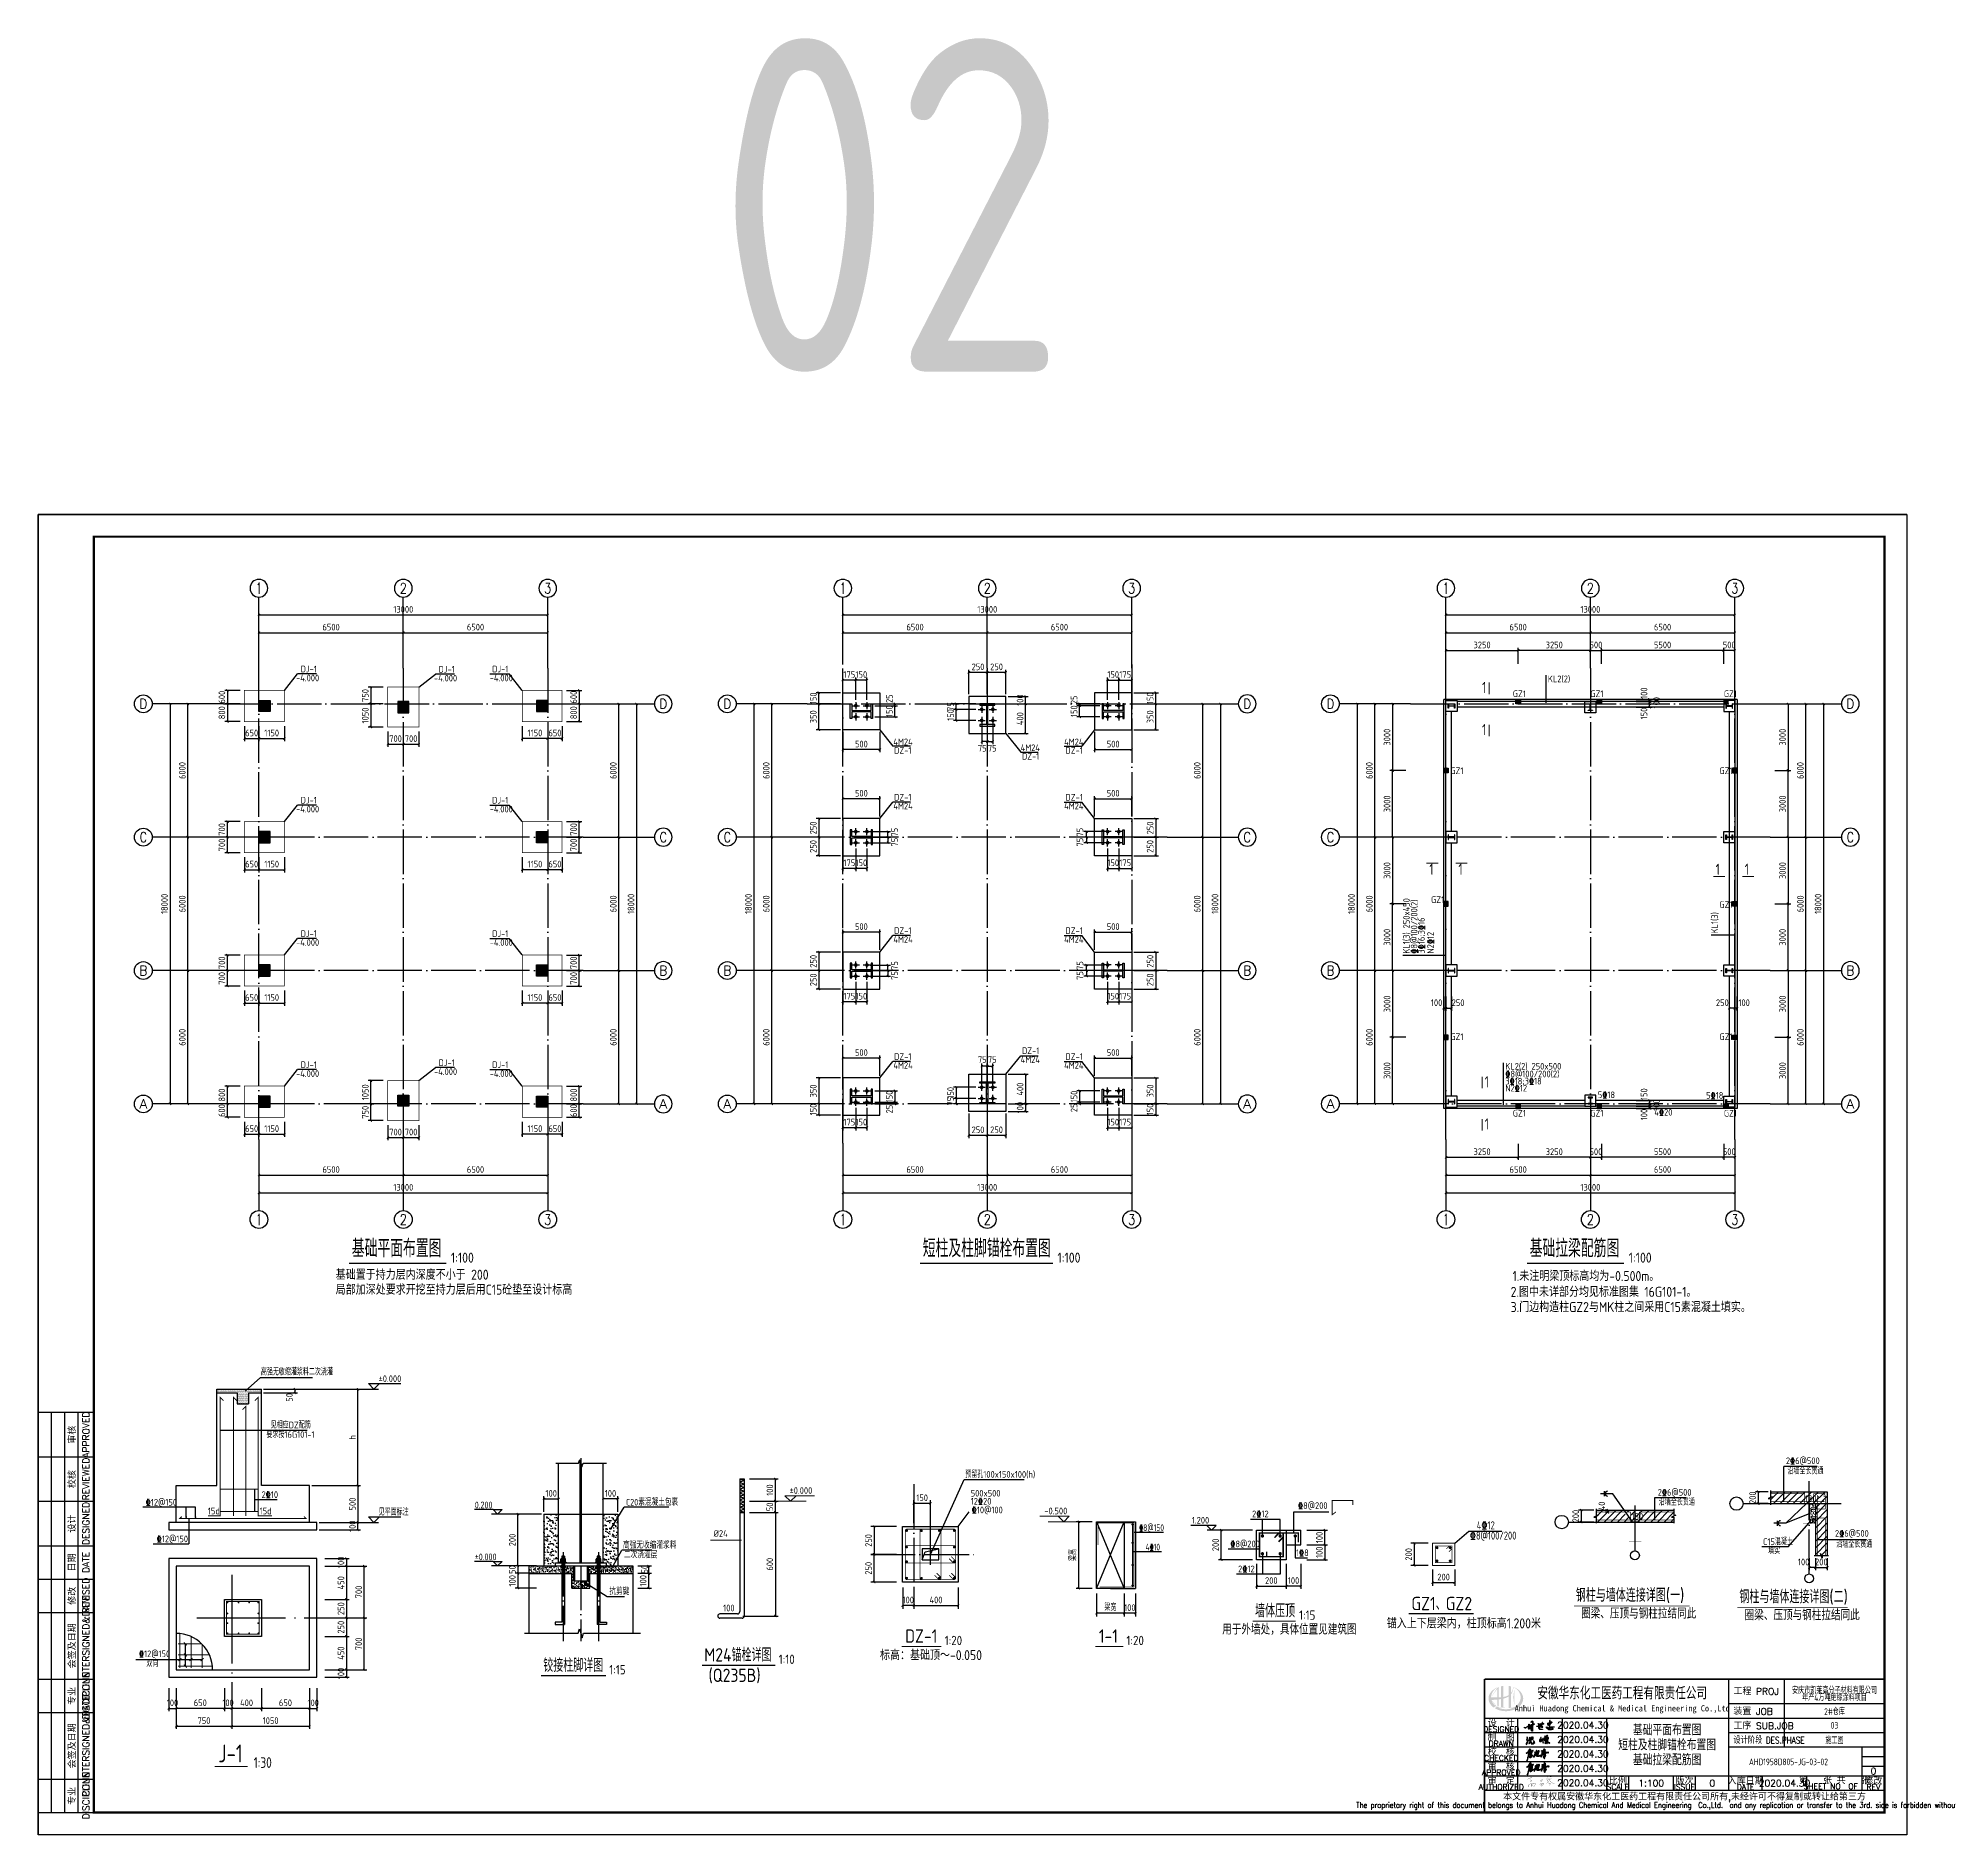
# Model space of a CAD drawing. Header units: millimetres. Extents: x 865974 to 875117, y 41124 to 44891.
# Drawn here: x 866921 to 867781, y 41124 to 41932 of the extents above; entities that cross this region are included whole.
import ezdxf
from ezdxf.enums import TextEntityAlignment as Align

# ---------------------------------------------------------------- set-up
doc = ezdxf.new("R2010")
doc.units = ezdxf.units.MM
doc.header["$LTSCALE"] = 1000
doc.header["$MEASUREMENT"] = 0
for name, pattern in [('2', [11.4, 9, -0.9, 0.6, -0.9]), ('4', [5, 1.5, -1, 1.5, -1]), ('DOTE', [2.42, 2, -0.2, 0.02, -0.2])]:
    doc.linetypes.add(name, pattern=pattern)
for name, color, linetype, lineweight in [('1', 4, 'Continuous', 70), ('D3', 62, 'Continuous', 9), ('Z-柱大样外框', 7, 'ByLayer', 18)]:
    doc.layers.add(name, color=color, linetype=linetype, lineweight=lineweight)
for name, color, linetype in [('120', 253, 'Continuous'), ('1500', 4, 'Continuous'), ('1505', 2, 'Continuous'), ('1525', 1, 'Continuous'), ('1526', 7, 'Continuous'), ('1527', 7, 'Continuous'), ('1530', 253, 'Continuous'), ('1534', 7, 'Continuous'), ('2', 3, 'Continuous'), ('21', 3, '4'), ('22', 1, 'Continuous'), ('AXIS', 3, 'Continuous'), ('AXIS_TEXT', 7, 'Continuous'), ('COLUMN', 9, 'Continuous'), ('D1', 112, 'Continuous'), ('D2', 6, 'Continuous'), ('DIM', 7, 'Continuous'), ('DIM_SYMB', 3, 'Continuous'), ('DOTE', 1, 'DOTE'), ('HATCH', 8, 'Continuous'), ('M_Prof', 2, 'Continuous'), ('NUM', 7, 'Continuous'), ('OTHER', 2, 'Continuous'), ('Prof', 2, 'Continuous'), ('PUB_DIM', 3, 'Continuous'), ('PUB_TEXT', 7, 'Continuous'), ('REIN', 1, 'Continuous'), ('S-CO-ST', 2, 'Continuous'), ('图名下划线', 7, 'Continuous'), ('图层4', 4, 'Continuous'), ('基础', 4, 'Continuous'), ('尺寸标注', 7, 'Continuous'), ('层14', 2, 'Continuous'), ('支撑', 6, 'Continuous'), ('文字', 7, 'Continuous'), ('构造柱', 3, 'Continuous'), ('柱', 2, 'Continuous'), ('柱平法箍筋', 24, 'Continuous'), ('柱平法纵筋', 7, 'Continuous'), ('柱集中标注', 2, 'Continuous'), ('标注', 7, 'Continuous'), ('梁', 4, 'Continuous'), ('梁集中标注', 2, 'Continuous'), ('檩条', 34, 'Continuous'), ('水平标注', 2, 'Continuous'), ('独立基础', 2, 'Continuous'), ('索引符号标注', 253, 'Continuous'), ('螺栓孔标注', 253, 'Continuous'), ('轴线', 253, '2')]:
    doc.layers.add(name, color=color, linetype=linetype)
doc.styles.add('_TCH_AXIS', font='COMPLEX', dxfattribs={"bigfont": 'GBCBIG'})
doc.styles.add('COMPLEX', font='COMPLEX')
doc.styles.add('ECEC_TK', font='txt_l.shx', dxfattribs={"bigfont": 'hztxt_l.shx'})
doc.styles.add('ECEC_TQ', font='txt_l.shx', dxfattribs={"bigfont": 'hztxt_l.shx'})
doc.styles.add('ECEC_TQ_S', font='')
doc.styles.add('GBHZ', font='gbenor.shx', dxfattribs={"width": 0.9, "bigfont": 'gbcbig.shx'})
doc.styles.add('TS', font='tssdeng.shx', dxfattribs={"width": 0.8, "height": 2.5, "bigfont": 'tssdchn.shx'})
doc.styles.add('TSSD_REIN', font='tssdeng.shx', dxfattribs={"width": 0.7, "bigfont": 'tssdchn.shx'})
doc.styles.get('ECEC_TQ_S').set_extended_font_data('SimSun')
doc.dimstyles.new('Y10', dxfattribs={"dimscale": 0, "dimtxt": 3, "dimasz": 0.01, "dimexe": 1.2, "dimexo": 1, "dimgap": 1, "dimtad": 1, "dimdec": 0, "dimlfac": 10, "dimzin": 0, "dimdsep": 46, "dimtxsty": 'GBHZ', "dimblk1": 'DX', "dimblk2": 'DX', "dimsah": 1, "dimcen": 0.09, "dimdle": 1, "dimadec": 0, "dimazin": 0, "dimtfac": 1, "dimtdec": 0, "dimtix": 1, "dimtmove": 2, "dimatfit": 3, "dimldrblk": 'DX', "dimfxl": 0, "dimtolj": 1, "dimtzin": 0, "dimarcsym": 0})
doc.dimstyles.new('Y100', dxfattribs={"dimscale": 0, "dimtxt": 3, "dimasz": 0.01, "dimexe": 1.2, "dimexo": 2, "dimgap": 1, "dimtad": 1, "dimdec": 0, "dimlfac": 100, "dimzin": 0, "dimdsep": 46, "dimtxsty": 'GBHZ', "dimblk": 'DX', "dimcen": 0.09, "dimdle": 1, "dimclrd": 7, "dimclre": 7, "dimclrt": 7, "dimadec": 0, "dimazin": 0, "dimtfac": 1, "dimtdec": 0, "dimtix": 1, "dimtmove": 2, "dimatfit": 3, "dimldrblk": 'DX', "dimfxl": 0, "dimtolj": 1, "dimtzin": 0, "dimarcsym": 0})
doc.dimstyles.new('Y15', dxfattribs={"dimscale": 0, "dimtxt": 3, "dimasz": 0.01, "dimexe": 1.2, "dimexo": 1, "dimgap": 1, "dimtad": 1, "dimdec": 0, "dimlfac": 15, "dimzin": 0, "dimdsep": 46, "dimtxsty": 'GBHZ', "dimblk1": 'DX', "dimblk2": 'DX', "dimsah": 1, "dimcen": 0.09, "dimdle": 1, "dimadec": 0, "dimazin": 0, "dimtfac": 1, "dimtdec": 0, "dimtix": 1, "dimtmove": 2, "dimatfit": 3, "dimldrblk": 'DX', "dimfxl": 0, "dimtolj": 1, "dimtzin": 0, "dimarcsym": 0})
doc.dimstyles.new('Y20', dxfattribs={"dimscale": 0, "dimtxt": 3, "dimasz": 0.01, "dimexe": 1.5, "dimexo": 0.03, "dimgap": 1, "dimtad": 1, "dimdec": 0, "dimlfac": 20, "dimzin": 0, "dimdsep": 46, "dimtxsty": 'GBHZ', "dimblk1": 'DX', "dimblk2": 'DX', "dimsah": 1, "dimcen": 0.09, "dimdle": 1, "dimadec": 0, "dimazin": 0, "dimtfac": 1, "dimtdec": 0, "dimtix": 1, "dimtmove": 2, "dimatfit": 3, "dimldrblk": 'DX', "dimfxl": 0, "dimtolj": 1, "dimtzin": 0, "dimarcsym": 0})
doc.dimstyles.new('Y30', dxfattribs={"dimscale": 0, "dimtxt": 3, "dimasz": 0.01, "dimexe": 1.2, "dimexo": 1, "dimgap": 1, "dimtad": 1, "dimdec": 0, "dimlfac": 30, "dimzin": 0, "dimdsep": 46, "dimtxsty": 'GBHZ', "dimblk1": 'DX', "dimblk2": 'DX', "dimsah": 1, "dimcen": 0.09, "dimdle": 1, "dimadec": 0, "dimazin": 0, "dimtfac": 1, "dimtdec": 0, "dimtix": 1, "dimtmove": 2, "dimatfit": 3, "dimldrblk": 'DX', "dimfxl": 0, "dimtolj": 1, "dimtzin": 0, "dimarcsym": 0})
pattern_1 = [(37.5, (502040.9949, -183034.294), (-0.041995572, 1.2845491793), [0, -1.0133333333, 0, -1.1333333333, 0, -1.0833333333]), (7.5, (502040.9949, -183034.294), (1.179851137, 1.88143071), [0, -0.5466666667, 0, -0.9133333333, 0, -0.35]), (327.5, (502040.1749, -183034.294), (2.0760945745, 0.0037727024), [0, -0.3333333333, 0, -1.2, 0, -1.5666666667]), (317.5, (502040.175, -183034.294), (2.004084403, 0.585117043), [0, -0.1666666667, 0, -0.7866666667, 0, -0.9])]
pattern_2 = [(37.5, (502040.995, -183034.294), (-0.083991144, 2.569098359), [0, -2.026666667, 0, -2.266666667, 0, -2.166666667]), (7.5, (502040.995, -183034.294), (2.359702274, 3.76286142), [0, -1.093333333, 0, -1.826666667, 0, -0.7]), (327.5, (502039.355, -183034.294), (4.152189149, 0.007545405), [0, -0.666666667, 0, -2.4, 0, -3.133333333]), (317.5, (502039.355, -183034.294), (4.008168806, 1.170234087), [0, -0.333333333, 0, -1.573333333, 0, -1.8])]

msp = doc.modelspace()

# ---------------------------------------------------------------- texts
at = {"ltscale": 2, "style": 'GBHZ'}
for p in [(867106.718, 41380.948), (867379.763, 41380.948), (867636.865, 41380.948)]:
    msp.add_text('1:100', height=4.5, rotation=0.204441, dxfattribs=at).set_placement(p)
for s, height, style, p in [('基础置于持力层内深度不小于 200', 4.5, 'GBHZ', (867054.88, 41373.309)), ('1.未注明梁顶标高均为-0.500m。', 4.5, 'GBHZ', (867584.566, 41372.707)), ('局部加深处要求开挖至持力层后用C15砼垫至设计标高', 4.5, 'GBHZ', (867054.88, 41366.581)), ('2.图中未详部分均见标准图集 16G101-1。', 4.5, 'GBHZ', (867583.726, 41365.591)), ('3.门边构造柱GZ2与MK柱之间采用C15素混凝土填实。', 4.5, 'GBHZ', (867583.726, 41358.742)), ('工程 PROJ', 3, 'ECEC_TQ', (867683.988, 41186.604)), ('装置 JOB', 3, 'ECEC_TQ', (867683.988, 41177.604)), ('工序 SUB.JOB', 3, 'ECEC_TQ', (867683.988, 41171.104))]:
    msp.add_text(s, height=height, dxfattribs=dict(style=style)).set_placement(p)
at = {"style": 'ECEC_TK'}
for s, p in [('APPROVED', (866942.488, 41303.604)), ('审核', (866935.988, 41303.604)), ('REVIEWED', (866942.488, 41283.604)), ('校核', (866935.988, 41283.604)), ('DESIGNED', (866942.488, 41263.604)), ('设计', (866935.988, 41263.604)), ('日期', (866935.988, 41246.104)), ('DATE', (866942.488, 41246.104)), ('REVISED', (866942.488, 41231.104)), ('修改', (866935.988, 41231.104)), ('COUNTERSIGNED&DATE', (866942.488, 41208.604)), ('会签及日期', (866935.988, 41208.604)), ('DISCIPLINE', (866942.488, 41186.104)), ('专业', (866935.988, 41186.104)), ('COUNTERSIGNED&DATE', (866942.488, 41163.604)), ('会签及日期', (866935.988, 41163.604)), ('专业', (866935.988, 41141.104)), ('DISCIPLINE', (866942.488, 41141.104))]:
    msp.add_text(s, height=3, rotation=90, dxfattribs=at).set_placement(p, align=Align.MIDDLE)
for s, style, width, p in [('%%P0.000', 'GBHZ', 0.9, (867259.168, 41276.966)), ('-0.500', 'GBHZ', 0.9, (867373.84, 41267.776)), ('%%C24', 'GBHZ', 0.9, (867224.998, 41257.626)), ('100', 'GBHZ', 0.9, (867229.272, 41224.118)), ('设计阶段 DES.PHASE', 'ECEC_TQ', 0.8, (867683.988, 41164.604))]:
    msp.add_text(s, height=3, dxfattribs=dict(style=style, width=width)).set_placement(p)
at = {"color": 3, "linetype": 'Continuous', "style": 'GBHZ', "width": 0.9}
for s, p in [('4\x8412', (867568.463, 41261.034)), ('\x848@100/200', (867565.352, 41256.395))]:
    msp.add_text(s, height=3.6, dxfattribs=at).set_placement(p)
for s, height, style, width, p in [('安徽华东化工医药工程有限责任公司', 5, 'ECEC_TQ_S', 0.7, (867633.937, 41187.604)), ('Anhui Huadong Chemical & Medical Engineering Co.,Ltd', 2.8, 'ECEC_TQ_S', 0.85, (867633.937, 41180.104)), ('The proprietary right of this document belongs to Anhui Huadong Chemical And Medical Engineering  Co.,Ltd.  and any replication or transfer to the 3rd. side is forbidden without its permission. ', 2.5, 'ECEC_TQ', 0.72, (867661.988, 41136.604))]:
    msp.add_text(s, height=height, dxfattribs=dict(style=style, width=width)).set_placement(p, align=Align.MIDDLE)
at = {"style": 'ECEC_TQ'}
for s, height, p in [('DESIGNED', 2.5, (867579.488, 41171.104)), ('制  图', 3, (867579.488, 41167.604)), ('设  计', 3, (867579.488, 41174.104)), ('DRAWN', 2.5, (867579.488, 41164.604)), ('校  核', 3, (867579.488, 41161.104)), ('APPROVED', 2.5, (867579.488, 41151.604)), ('CHECKED', 2.5, (867579.488, 41158.104)), ('审  核', 3, (867579.488, 41154.604)), ('AUTHORIZED', 2.5, (867579.488, 41145.104)), ('审  定', 3, (867579.488, 41148.104)), ('SCALE', 2.5, (867631.988, 41145.104)), ('比例', 3, (867631.988, 41148.104)), ('ISSUE', 2.5, (867661.988, 41145.104)), ('版次', 3, (867661.988, 41148.104)), ('入库日期', 3, (867689.488, 41148.104)), ('DATE', 2.5, (867689.488, 41145.104)), ('第   张 共   张', 3, (867729.488, 41148.354)), ('SHEET NO  OF  ', 2.5, (867729.488, 41145.354)), ('修改', 3, (867746.988, 41148.104)), ('REV', 2.5, (867746.988, 41145.104)), ('本文件专有权属安徽华东化工医药工程有限责任公司所有,未经许可不得复制或转让给第三方', 3, (867661.988, 41140.604))]:
    msp.add_text(s, height=height, dxfattribs=at).set_placement(p, align=Align.MIDDLE)
for tag, text, p in [('2020.04.30', ' ', (867616.232, 41172.932)), ('2020.04.30', ' ', (867616.232, 41166.432)), ('2020.04.30', ' ', (867616.232, 41159.932)), ('2020.04.30', ' ', (867616.232, 41153.432)), ('0', '0', (867746.988, 41152.271)), ('2020.04.30', ' ', (867616.232, 41146.932)), ('1:100', '1:100', (867646.988, 41146.854)), ('0', '0', (867674.488, 41146.854)), ('2020.04.30', ' ', (867706.988, 41146.854))]:
    msp.add_attdef(tag, text=text, height=3, dxfattribs=at).set_placement(p, align=Align.MIDDLE)
at = {"layer": '1526', "style": 'GBHZ', "width": 0.9}
for s, p in [('%%13212@150', (866969.36, 41271.667)), ('2%%13210', (867021.497, 41275.111)), ('%%13212@150', (866974.304, 41255.208)), ('%%13212@150', (866966.301, 41203.496)), ('双向', (866969.685, 41199.167))]:
    msp.add_text(s, height=3, dxfattribs=at).set_placement(p)
at = {"layer": '1530', "style": 'GBHZ', "width": 0.9}
for p in [(866997.315, 41267.761), (867020.64, 41267.761)]:
    msp.add_text('15d', height=3, dxfattribs=at).set_placement(p)
at = {"layer": '1534', "style": 'GBHZ', "width": 0.9}
for s, p in [('高强无收缩灌浆料二次浇灌', (867021.207, 41330.304, 40.505)), ('%%P0.000', (867074.193, 41327.261)), ('见平面标注', (867074.193, 41267.261))]:
    msp.add_text(s, height=3, dxfattribs=at).set_placement(p)
at = {"layer": '2', "color": 7, "style": 'GBHZ', "width": 0.9}
for s, p in [('2%%1326@500', (867707.612, 41290.349)), ('沿墙全长贯通', (867708.286, 41285.783)), ('2%%1326@500', (867649.914, 41276.137)), ('沿墙全长贯通', (867650.395, 41271.768)), ('180', (867716.001, 41273.388)), ('180', (867638.085, 41265.282)), ('C15混凝土', (867697.308, 41253.955)), ('2%%1326@500', (867729.695, 41257.673)), ('沿墙全长贯通', (867730.294, 41252.806)), ('填实', (867699.622, 41249.876))]:
    msp.add_text(s, height=3, dxfattribs=at).set_placement(p)
msp.add_text('180', height=3, rotation=90, dxfattribs=at).set_placement((867721.657, 41265.973))
at = {"layer": 'AXIS', "style": 'TSSD_REIN', "width": 0.7}
for s, p in [('安庆市凯莱高分子材料有限公司', (867729.488, 41188.88)), ('年产4万吨绝缘涂料项目', (867729.488, 41185.65)), ('2#仓库', (867729.488, 41179.354)), ('03', (867729.488, 41172.854)), ('施工图', (867729.488, 41166.354)), ('AHD1958D805-JG-03-02', (867708.766, 41156.397))]:
    msp.add_text(s, height=3, dxfattribs=at).set_placement(p, align=Align.MIDDLE)
at = {"layer": 'dim', "style": 'GBHZ', "width": 0.9}
for s, p in [('%%1328@200', (867488.015, 41270.177)), ('1.200', (867440.212, 41263.592)), ('2%%13212', (867467.352, 41266.456)), ('%%1328@200', (867457.523, 41252.945)), ('1%%1328', (867487.088, 41248.98)), ('2%%13212', (867461.058, 41241.71))]:
    msp.add_text(s, height=3, dxfattribs=at).set_placement(p)
at = {"layer": 'NUM', "style": 'GBHZ'}
for s, p in [('基础平面布置图', (867062.131, 41383.416)), ('短柱及柱脚锚栓布置图', (867319.129, 41383.416)), ('基础拉梁配筋图', (867592.278, 41383.416))]:
    msp.add_text(s, height=8, dxfattribs=at).set_placement(p)
at = {"layer": 'PUB_DIM', "style": 'GBHZ', "width": 0.9}
for p in [(867570.833, 41637.252), (867570.833, 41618.246), (867547.102, 41555.48), (867560.184, 41555.48), (867675.984, 41555.446), (867689.066, 41555.446), (867572.046, 41459.868), (867572.046, 41440.862)]:
    msp.add_text('1', height=5, dxfattribs=at).set_placement(p)
at = {"layer": 'PUB_TEXT', "style": 'GBHZ'}
for s, height, p in [('钢柱与墙体连接详图(一)', 6, (867613.067, 41228.405)), ('钢柱与墙体连接详图(二)', 6, (867686.678, 41227.71)), ('墙体压顶', 6, (867468.678, 41221.389)), ('1:15', 4.2, (867488.475, 41220.307)), ('圈梁、压顶与钢柱拉结同此', 4.8, (867615.416, 41220.804)), ('圈梁、压顶与钢柱拉结同此', 4.8, (867689.027, 41220.109)), ('DZ-1', 6, (867311.208, 41209.99)), ('1:20', 4.2, (867328.982, 41208.908)), ('1-1', 6, (867398.376, 41209.99)), ('1:20', 4.2, (867410.795, 41208.908)), ('用于外墙处，具体位置见建筑图', 4.8, (867453.898, 41213.654)), ('M24锚栓详图', 6, (867220.738, 41201.545)), ('1:10', 4.2, (867254.283, 41200.463)), ('标高：基础顶～-0.050', 4.5, (867299.871, 41202.154)), ('铰接柱脚详图', 6, (867148.296, 41196.845)), ('1:15', 4.2, (867178.002, 41195.763)), ('(Q235B)', 6, (867222.671, 41192.342))]:
    msp.add_text(s, height=height, dxfattribs=at).set_placement(p)
at = {"layer": 'PUB_TEXT', "style": 'TS', "width": 0.8}
for s, p in [('基础平面布置图', (867654.154, 41171.03)), ('短柱及柱脚锚栓布置图', (867654.154, 41164.337)), ('基础拉梁配筋图', (867654.154, 41157.644))]:
    msp.add_text(s, height=5, dxfattribs=at).set_placement(p, align=Align.MIDDLE)
at = {"layer": '图名下划线', "style": 'GBHZ', "width": 0.9}
for s, p in [('见相应DZ配筋', (867025.615, 41306.411)), ('要求按16G101-1', (867023.709, 41302.167))]:
    msp.add_text(s, height=3, dxfattribs=at).set_placement(p)
at = {"layer": '文字', "color": 6, "style": 'GBHZ', "width": 0.9}
for s, height, p in [('J-1', 8, (867002.058, 41156.178)), ('1:30', 4.8, (867017.954, 41153.687))]:
    msp.add_text(s, height=height, dxfattribs=at).set_placement(p)
at = {"layer": '柱集中标注', "style": 'GBHZ', "width": 0.9}
for s, p in [('-4.000', (867037.043, 41642.517)), ('DJ-1', (867039.077, 41646.524)), ('-4.000', (867099.139, 41642.42)), ('DJ-1', (867101.173, 41646.427)), ('-4.000', (867124.211, 41642.517)), ('DJ-1', (867125.299, 41646.524)), ('4M24', (867305.882, 41613.747)), ('4M24', (867382.741, 41613.747)), ('DZ-1', (867306.222, 41609.91)), ('4M24', (867363.159, 41611.126)), ('DZ-1', (867363.779, 41607.289)), ('DZ-1', (867383.36, 41609.91)), ('DZ-1', (867306.222, 41588.857)), ('DZ-1', (867383.36, 41588.857)), ('-4.000', (867037.043, 41583.517)), ('DJ-1', (867039.077, 41587.524)), ('-4.000', (867124.211, 41583.517)), ('DJ-1', (867125.299, 41587.524)), ('4M24', (867305.882, 41584.886)), ('4M24', (867382.741, 41584.886)), ('DJ-1', (867039.077, 41527.524)), ('DJ-1', (867125.299, 41527.524)), ('DZ-1', (867306.222, 41528.857)), ('DZ-1', (867383.36, 41528.857)), ('-4.000', (867037.043, 41523.517)), ('-4.000', (867124.211, 41523.517)), ('4M24', (867305.882, 41524.886)), ('4M24', (867382.741, 41524.886)), ('DJ-1', (867039.077, 41468.524)), ('DJ-1', (867101.173, 41469.427)), ('DJ-1', (867125.299, 41468.524)), ('4M24', (867305.882, 41468.219)), ('DZ-1', (867306.222, 41472.191)), ('4M24', (867363.159, 41470.841)), ('DZ-1', (867363.779, 41474.812)), ('4M24', (867382.741, 41468.219)), ('DZ-1', (867383.36, 41472.191)), ('-4.000', (867037.043, 41464.517)), ('-4.000', (867099.139, 41465.42)), ('-4.000', (867124.211, 41464.517)), ('预留孔100x150x100(h)', (867338.256, 41284.229)), ('12%%13220', (867340.698, 41272.15)), ('500x500', (867340.698, 41275.75)), ('%%13210@100', (867341.145, 41268.227))]:
    msp.add_text(s, height=3, dxfattribs=at).set_placement(p)
at = {"layer": '梁集中标注'}
for s, height, style, width, p in [('02', 150, 'GBHZ', 0.9, (867226.597, 41781.806)), ('KL2(2)', 3, 'GBHZ', 0.9, (867600.468, 41642.113)), ('GZ1', 3, 'GBHZ', 0.9, (867584.701, 41635.387)), ('GZ1', 3, 'GBHZ', 0.9, (867619.603, 41635.387)), ('GZ1', 3, 'GBHZ', 0.9, (867679.688, 41635.387)), ('GZ1', 3, 'GBHZ', 0.9, (867556.587, 41600.751)), ('GZ1', 3, 'GBHZ', 0.9, (867677.704, 41600.751)), ('GZ1', 3, 'GBHZ', 0.9, (867547.912, 41542.799)), ('GZ1', 3, 'GBHZ', 0.9, (867677.704, 41540.585)), ('GZ1', 3, 'GBHZ', 0.9, (867556.587, 41481.093)), ('GZ1', 3, 'GBHZ', 0.9, (867677.704, 41481.093)), ('KL2(2) 250x500', 3, 'GBHZ', 0.9, (867581.298, 41467.85)), ('3%%13218;3%%13218', 3, 'GBHZ', 0.9, (867581.298, 41461.124)), ('%%1328@100/200(2)', 3, 'GBHZ', 0.9, (867581.298, 41464.373)), ('N2%%13212', 3, 'GBHZ', 0.9, (867581.298, 41457.99)), ('5%%13218', 3, 'GBHZ', 0.9, (867622.941, 41454.976)), ('5%%13218', 3, 'GBHZ', 0.9, (867671.695, 41454.72)), ('GZ1', 3, 'GBHZ', 0.9, (867584.701, 41446.714)), ('GZ1', 3, 'GBHZ', 0.9, (867619.603, 41446.714)), ('4%%13220', 3, 'GBHZ', 0.9, (867648.397, 41447.15)), ('GZ1', 3, 'GBHZ', 0.9, (867679.688, 41446.714)), ('%%1328@150', 3, 'TSSD_REIN', 0.7, (867416.535, 41260.22))]:
    msp.add_text(s, height=height, dxfattribs=dict(at, style=style, width=width)).set_placement(p)
at = {"layer": '梁集中标注', "style": 'GBHZ', "width": 0.9}
for s, p in [('KL1(3) 250x450', (867538.304, 41519.998)), ('%%1328@100/200(2)', (867541.781, 41519.998)), ('3%%13216;3%%13216', (867545.029, 41519.998)), ('KL1(3)', (867677.029, 41529.06)), ('N2%%13212', (867549.163, 41519.998))]:
    msp.add_text(s, height=3, rotation=90, dxfattribs=at).set_placement(p)
at = {"layer": '梁集中标注', "color": 1, "style": 'TSSD_REIN', "width": 0.7}
msp.add_text('4%%13210', height=3, dxfattribs=at).set_placement((867419.422, 41251.511))
at = {"layer": '水平标注', "style": 'GBHZ'}
for s, height, p in [('GZ1、GZ2', 6, (867539.056, 41224.621)), ('锚入上下层梁内，柱顶标高1.200米', 4.5, (867527.962, 41216.448))]:
    msp.add_text(s, height=height, dxfattribs=at).set_placement(p)
at = {"layer": '螺栓孔标注', "style": 'GBHZ'}
for s, p in [('0.200', (867117.469, 41270.462)), ('C20素混凝土包裹', (867185.54, 41271.696)), ('高强无收缩灌浆料', (867184.207, 41252.372)), ('%%P0.000', (867117.469, 41247.113)), ('二次浇灌层', (867184.624, 41248.026)), ('抗剪键', (867178.045, 41231.587, 6))]:
    msp.add_text(s, height=3, dxfattribs=at).set_placement(p)

# ---------------------------------------------------------------- blocks, each defined once
blk = doc.blocks.new('A$C744C32FA')
at = {"const_width": 30}
for points in [[(-2326, 582), (-2064, 692), (-1816, 796), (-1490, 848), (-1270, 844)], [(-1936, 1093), (-1737, 1077), (-1648, 1041), (-1810, 905)], [(-1731, 663), (-1881, 583), (-1870, 98)], [(-1827, 396), (-1624, 407), (-1683, 178), (-1785, 172)], [(-164, 18), (-164, 609), (181, 609), (259, 574), (264, 359)], [(-164, 314), (-7, 353), (104, 403)], [(-134, 116), (-29, 188), (93, 237), (170, 221), (209, 331), (264, 359)], [(942, 898), (1107, 926), (1169, 977), (1294, 1000)], [(948, 580), (1073, 676), (1203, 739), (1357, 744), (1391, 773)], [(1507, 561), (1490, 391), (1400, 274), (1309, 157), (1214, 34), (1126, -80), (1076, -119)], [(1096, 313), (1232, 433), (1357, 563), (1402, 586)], [(1192, 881), (1164, 478), (1155, 349)], [(1369, -2), (1421, -24), (1477, -51)], [(1510, 451), (1603, 321), (1697, 211), (1854, 88), (1967, -1), (2044, -62), (2137, -96), (2323, -163), (2364, -162), (2404, -149), (2384, -156)], [(1530, 654), (1647, 720), (1785, 749), (1891, 785), (2007, 796)], [(1541, 978), (1734, 989), (1818, 1000), (1872, 989)], [(1603, 465), (1698, 528), (1794, 557), (1966, 568), (2003, 590)], [(1706, 987), (1698, 528)], [(-2108, -913), (-2158, -364), (-1863, -238), (-1491, -154), (-1069, -179), (-858, -255), (-909, -331), (-1198, -765)], [(-1677, -676), (-1677, -347)], [(-1677, -415), (-1452, -396), (-1441, -504), (-1677, -676)], [(-238, -177), (-238, -696)], [(-193, -327), (-59, -250), (154, -178), (450, -162), (558, -210), (534, -366), (450, -489), (346, -609)], [(-47, -485), (45, -414), (178, -350), (322, -338)], [(-3, -681), (142, -597), (326, -529), (398, -549)], [(1332, -239), (1431, -185), (1526, -163), (1671, -155), (1722, -174), (1703, -260), (1445, -564)]]:
    blk.add_lwpolyline(points, dxfattribs=at)
blk = doc.blocks.new('ZYC')
h = blk.add_hatch()
h.set_pattern_fill('ANSI31', color=256, scale=0.01, style=0)
h.paths.add_polyline_path([(0.191716, 0.193383), (0.190548, 0.202253), (0.193921, 0.209), (0.201718, 0.213388), (0.217472, 0.22272), (0.225169, 0.22774), (0.240061, 0.238394), (0.258667, 0.248519), (0.268004, 0.25352), (0.28674, 0.263401), (0.294628, 0.264902), (0.298717, 0.265243), (0.306745, 0.265068), (0.308789, 0.264548), (0.309735, 0.261709), (0.308412, 0.260067), (0.297475, 0.244701), (0.290436, 0.237662), (0.27507, 0.226725), (0.252355, 0.212968), (0.241647, 0.204333), (0.223391, 0.185047), (0.223622, 0.181464), (0.224421, 0.179466), (0.226725, 0.176712), (0.25062, 0.191577), (0.262092, 0.200013), (0.283406, 0.218389), (0.297409, 0.232393), (0.304411, 0.239395), (0.318415, 0.253398), (0.320906, 0.2583), (0.321641, 0.261237), (0.321749, 0.266735), (0.319516, 0.270611), (0.318508, 0.272625), (0.316748, 0.276738), (0.301969, 0.277631), (0.294072, 0.276555), (0.280072, 0.271736), (0.264068, 0.263734), (0.256066, 0.259733), (0.240061, 0.251731), (0.233868, 0.248283), (0.230965, 0.245742), (0.226725, 0.240061), (0.214987, 0.236586), (0.209117, 0.233284), (0.200051, 0.225058), (0.192716, 0.217722), (0.189048, 0.214055), (0.181713, 0.20672), (0.175712, 0.20672), (0.172711, 0.20672), (0.166709, 0.20672), (0.172241, 0.193666), (0.177845, 0.187261), (0.190049, 0.180046), (0.195383, 0.177379), (0.198051, 0.176045), (0.203385, 0.173378), (0.207386, 0.173378), (0.209387, 0.173378), (0.213388, 0.173378), (0.213388, 0.177379), (0.213388, 0.179379), (0.213388, 0.18338), (0.203895, 0.184399), (0.19865, 0.18682)], flags=17)
h.paths.add_polyline_path([(0.260067, 0.325083), (0.264264, 0.330433), (0.265218, 0.335201), (0.263401, 0.341754), (0.273403, 0.351757), (0.278405, 0.356758), (0.288407, 0.366761), (0.291736, 0.3701), (0.290871, 0.376157), (0.28674, 0.37843), (0.278712, 0.378605), (0.274623, 0.378265), (0.266735, 0.376763), (0.252423, 0.368751), (0.245056, 0.365067), (0.230059, 0.358425), (0.229248, 0.364334), (0.231514, 0.368865), (0.236727, 0.371762), (0.24131, 0.378456), (0.242225, 0.383948), (0.240061, 0.391767), (0.237394, 0.394434), (0.23606, 0.395768), (0.233393, 0.398435), (0.230812, 0.400649), (0.226589, 0.399804), (0.225058, 0.396768), (0.223796, 0.391416), (0.22476, 0.38756), (0.228392, 0.383431), (0.228282, 0.380033), (0.227931, 0.378275), (0.226725, 0.375096), (0.210128, 0.354559), (0.200583, 0.345014), (0.180046, 0.328417), (0.176798, 0.323736), (0.172234, 0.322025), (0.166709, 0.323416), (0.178469, 0.342442), (0.183551, 0.352606), (0.191716, 0.373429), (0.201873, 0.398707), (0.206875, 0.411378), (0.216722, 0.436778), (0.22205, 0.441004), (0.226849, 0.441964), (0.233393, 0.440113), (0.248453, 0.432139), (0.25582, 0.427786), (0.270069, 0.41844), (0.272101, 0.414456), (0.275664, 0.412674), (0.280072, 0.413439), (0.283545, 0.409176), (0.284465, 0.405498), (0.283406, 0.400102), (0.280739, 0.400102), (0.279405, 0.400102), (0.276738, 0.400102), (0.276738, 0.396101), (0.276738, 0.394101), (0.276738, 0.3901), (0.28136, 0.388617), (0.285266, 0.389733), (0.288407, 0.393434), (0.294513, 0.396574), (0.297302, 0.401595), (0.296743, 0.408438), (0.288829, 0.417849), (0.283914, 0.422062), (0.273403, 0.428443), (0.271371, 0.432428), (0.267808, 0.434209), (0.263401, 0.433444), (0.255242, 0.439075), (0.251443, 0.442528), (0.245063, 0.450115), (0.250169, 0.45385), (0.253741, 0.455041), (0.260067, 0.455117), (0.278071, 0.461118), (0.287073, 0.464119), (0.305078, 0.47012), (0.307079, 0.469454), (0.308079, 0.46912), (0.310079, 0.468453), (0.308047, 0.464468), (0.304484, 0.462687), (0.300077, 0.463452), (0.298029, 0.461617), (0.297467, 0.459366), (0.29841, 0.456784), (0.29992, 0.453737), (0.30418, 0.452885), (0.306745, 0.455117), (0.317554, 0.46467), (0.323777, 0.468819), (0.336753, 0.475122), (0.340537, 0.478163), (0.341693, 0.48221), (0.340087, 0.486791), (0.336555, 0.489096), (0.331527, 0.48742), (0.330085, 0.483457), (0.321138, 0.480474), (0.316169, 0.479764), (0.306745, 0.480123), (0.280007, 0.473028), (0.266668, 0.46936), (0.240061, 0.461785), (0.207415, 0.451644), (0.191305, 0.445603), (0.160041, 0.431777), (0.160041, 0.434445), (0.160041, 0.435778), (0.160041, 0.438446), (0.175951, 0.452059), (0.184342, 0.458436), (0.201718, 0.47012), (0.208786, 0.474159), (0.212013, 0.478769), (0.213388, 0.486791), (0.216455, 0.489686), (0.2192, 0.490602), (0.223391, 0.490125), (0.229399, 0.500791), (0.2324, 0.506125), (0.238394, 0.516799), (0.240292, 0.524601), (0.23989, 0.529424), (0.236727, 0.536804), (0.23122, 0.540793), (0.226675, 0.541702), (0.220056, 0.540138), (0.210721, 0.53547), (0.206053, 0.533136), (0.196717, 0.528469), (0.198138, 0.538459), (0.198805, 0.543461), (0.200051, 0.553475), (0.196461, 0.554633), (0.193383, 0.556809), (0.184756, 0.554008), (0.180368, 0.550816), (0.175045, 0.543472), (0.17106, 0.54144), (0.169278, 0.537877), (0.170044, 0.53347), (0.172586, 0.532424), (0.174961, 0.533017), (0.176712, 0.535137), (0.179281, 0.539518), (0.183438, 0.541299), (0.188382, 0.540138), (0.181593, 0.526145), (0.177529, 0.519371), (0.168376, 0.506796), (0.153706, 0.492126), (0.146371, 0.484791), (0.1317, 0.47012), (0.128502, 0.463222), (0.125929, 0.459914), (0.120031, 0.455117), (0.119718, 0.451241), (0.121465, 0.448329), (0.125032, 0.446781), (0.14237, 0.464119), (0.151039, 0.472788), (0.168376, 0.490125), (0.176855, 0.50538), (0.184361, 0.512491), (0.200051, 0.520133), (0.209619, 0.525556), (0.215731, 0.527084), (0.226725, 0.526802), (0.227399, 0.518581), (0.226187, 0.513733), (0.221723, 0.506796), (0.205052, 0.490125), (0.196717, 0.48179), (0.180046, 0.465119), (0.164681, 0.45382), (0.157012, 0.448152), (0.141703, 0.436778), (0.125543, 0.421827), (0.116221, 0.415266), (0.096691, 0.405104), (0.075353, 0.394434), (0.064683, 0.3891), (0.043344, 0.37843), (0.039561, 0.375389), (0.038404, 0.371342), (0.04001, 0.366761), (0.044025, 0.366183), (0.046402, 0.366579), (0.050013, 0.368428), (0.072366, 0.379063), (0.083391, 0.384742), (0.105027, 0.396768), (0.108068, 0.400552), (0.112115, 0.401708), (0.116697, 0.400102), (0.119301, 0.403486), (0.121159, 0.404972), (0.125032, 0.406771), (0.129622, 0.401536), (0.130984, 0.396997), (0.130033, 0.3901), (0.132416, 0.389778), (0.133821, 0.388841), (0.135035, 0.386766), (0.137361, 0.391613), (0.137763, 0.394832), (0.136702, 0.400102), (0.139084, 0.400424), (0.14049, 0.401361), (0.141703, 0.403437), (0.142311, 0.400158), (0.143727, 0.39827), (0.146704, 0.396768), (0.146704, 0.383431), (0.146704, 0.376763), (0.146704, 0.363426), (0.140696, 0.341072), (0.138346, 0.329655), (0.135035, 0.306745), (0.132367, 0.293408), (0.131034, 0.28674), (0.128366, 0.273403), (0.127033, 0.268069), (0.126366, 0.265401), (0.125032, 0.260067), (0.122365, 0.24673), (0.121031, 0.240061), (0.118364, 0.226725), (0.11356, 0.208243), (0.111552, 0.198873), (0.108361, 0.180046), (0.102725, 0.164542), (0.100682, 0.156368), (0.098359, 0.140036), (0.09169, 0.113362), (0.088356, 0.100026), (0.081688, 0.073352), (0.078954, 0.060999), (0.07691, 0.054867), (0.071685, 0.043344), (0.0677, 0.041312), (0.065919, 0.037749), (0.066684, 0.033342), (0.064309, 0.030053), (0.059994, 0.029334), (0.056681, 0.031675), (0.055039, 0.032998), (0.0522, 0.032051), (0.05168, 0.030008), (0.050619, 0.024737), (0.051021, 0.021518), (0.053347, 0.016671), (0.058015, 0.016671), (0.060349, 0.016671), (0.065017, 0.016671), (0.072748, 0.023017), (0.076093, 0.027477), (0.08002, 0.036676), (0.096852, 0.082021), (0.10329, 0.105741), (0.111695, 0.153373), (0.123489, 0.195437), (0.128188, 0.21692), (0.135035, 0.260067), (0.139151, 0.267954), (0.14028, 0.272845), (0.140036, 0.281739), (0.142036, 0.283739), (0.143037, 0.28474), (0.145037, 0.28674), (0.143542, 0.294629), (0.143202, 0.298717), (0.14337, 0.306745), (0.145753, 0.307067), (0.147158, 0.308004), (0.148371, 0.310079), (0.151852, 0.30332), (0.152939, 0.299332), (0.153373, 0.291741), (0.1596, 0.295381), (0.16241, 0.299597), (0.163375, 0.306745), (0.166043, 0.306745), (0.167376, 0.306745), (0.170044, 0.306745), (0.175842, 0.313591), (0.179298, 0.316701), (0.186714, 0.321749), (0.209947, 0.339025), (0.223075, 0.346279), (0.250064, 0.356758), (0.256309, 0.362147), (0.262023, 0.363575), (0.270069, 0.361759), (0.258066, 0.349756), (0.252065, 0.343755), (0.240061, 0.331752), (0.221278, 0.318573), (0.211941, 0.311904), (0.193383, 0.29841), (0.19135, 0.294425), (0.187788, 0.292643), (0.18338, 0.293408), (0.182047, 0.288074), (0.18138, 0.285406), (0.180046, 0.280072), (0.184714, 0.280072), (0.187048, 0.280072), (0.191716, 0.280072), (0.206195, 0.295761), (0.214909, 0.302731), (0.233393, 0.313414), (0.233393, 0.310079), (0.233393, 0.308412), (0.233393, 0.305078), (0.218728, 0.293893), (0.212196, 0.286272), (0.203385, 0.270069), (0.200631, 0.267765), (0.198634, 0.266966), (0.19505, 0.266735), (0.189666, 0.263481), (0.18728, 0.259664), (0.186714, 0.253398), (0.189781, 0.250503), (0.192527, 0.249588), (0.196717, 0.250064), (0.210088, 0.262029), (0.216756, 0.268031), (0.230059, 0.280072), (0.233393, 0.280072), (0.233393, 0.283406), (0.241741, 0.284611), (0.245996, 0.286029), (0.253398, 0.290074), (0.253398, 0.288741), (0.253398, 0.28674), (0.260067, 0.28674), (0.263401, 0.28674), (0.263401, 0.289407), (0.263401, 0.290741), (0.263401, 0.293408), (0.268765, 0.293057), (0.27265, 0.295276), (0.27507, 0.300077), (0.276013, 0.302659), (0.275451, 0.30491), (0.273403, 0.306745), (0.262225, 0.306789), (0.255894, 0.30481), (0.24673, 0.29841), (0.245088, 0.297087), (0.242248, 0.298033), (0.241729, 0.300077), (0.247981, 0.31079), (0.251728, 0.3159)])
h.paths.add_polyline_path([(0.172311, 0.351862), (0.151706, 0.320082), (0.148813, 0.335949), (0.149997, 0.345425), (0.156707, 0.360092), (0.156707, 0.372762), (0.156707, 0.379097), (0.156707, 0.391767), (0.151817, 0.400719), (0.150635, 0.406629), (0.151706, 0.416773), (0.165234, 0.42378), (0.172311, 0.426813), (0.186714, 0.431777), (0.191949, 0.436367), (0.196489, 0.437729), (0.203385, 0.436778), (0.200919, 0.423723), (0.198862, 0.417208), (0.193383, 0.405104), (0.180884, 0.369351)], flags=16)
h = blk.add_hatch()
h.set_pattern_fill('ANSI31', color=256, scale=0.01, style=0)
h.paths.add_polyline_path([(0.43011, 0.364093), (0.43011, 0.382765), (0.43011, 0.420108), (0.42674, 0.42542), (0.425073, 0.428087), (0.421775, 0.433444), (0.420561, 0.431369), (0.419156, 0.430432), (0.416773, 0.43011), (0.418678, 0.415427), (0.419679, 0.408091), (0.421775, 0.393434), (0.419006, 0.369579), (0.418668, 0.357391), (0.420108, 0.333419), (0.41744, 0.328084), (0.416107, 0.325417), (0.413439, 0.320082), (0.414054, 0.309347), (0.413343, 0.303662), (0.410105, 0.293408), (0.399991, 0.290918), (0.394373, 0.286237), (0.3901, 0.276738), (0.380676, 0.253935), (0.376645, 0.242177), (0.370095, 0.218389), (0.370095, 0.208387), (0.370095, 0.203385), (0.370095, 0.193383), (0.375842, 0.191199), (0.380817, 0.192305), (0.385099, 0.196717), (0.391767, 0.210054), (0.395101, 0.216722), (0.40177, 0.230059), (0.408931, 0.250792), (0.412599, 0.261129), (0.420108, 0.281739), (0.437767, 0.278859), (0.447218, 0.274133), (0.460118, 0.261734), (0.478724, 0.251609), (0.48806, 0.246608), (0.506796, 0.236727), (0.514554, 0.239101), (0.520234, 0.238155), (0.526802, 0.233393), (0.553475, 0.233393), (0.566812, 0.233393), (0.593485, 0.233393), (0.62211, 0.240615), (0.63627, 0.245335), (0.663503, 0.256732), (0.667504, 0.258733), (0.669505, 0.259733), (0.673506, 0.261734), (0.673506, 0.265068), (0.673506, 0.266735), (0.673506, 0.270069), (0.65194, 0.26343), (0.641248, 0.259755), (0.620159, 0.251731), (0.606822, 0.249064), (0.600154, 0.24773), (0.586817, 0.245063), (0.583483, 0.244396), (0.581816, 0.244062), (0.578481, 0.243396), (0.555142, 0.243396), (0.543472, 0.243396), (0.520133, 0.243396), (0.507672, 0.251585), (0.500819, 0.255011), (0.486791, 0.260067), (0.482384, 0.259302), (0.478821, 0.261083), (0.476789, 0.265068), (0.468212, 0.269419), (0.464099, 0.272162), (0.456784, 0.278405), (0.44933, 0.281676), (0.445738, 0.284191), (0.440113, 0.290074), (0.434588, 0.288683), (0.430024, 0.290394), (0.426776, 0.295076), (0.421963, 0.300651), (0.42138, 0.307062), (0.425109, 0.313414), (0.425389, 0.319104), (0.426579, 0.322279), (0.43011, 0.32675)])
h.paths.add_polyline_path([(0.403437, 0.278405), (0.406483, 0.276895), (0.407335, 0.272635), (0.405104, 0.270069), (0.400789, 0.261552), (0.399657, 0.256267), (0.400102, 0.24673), (0.39271, 0.233425), (0.389042, 0.226756), (0.381764, 0.213388), (0.381342, 0.220741), (0.38169, 0.224569), (0.383431, 0.231726), (0.387336, 0.251661), (0.391694, 0.261829)], flags=16)
h.paths.add_polyline_path([(0.588484, 0.380097), (0.597359, 0.395706), (0.599993, 0.405487), (0.600154, 0.423442), (0.602821, 0.427443), (0.604155, 0.429443), (0.606822, 0.433444), (0.609698, 0.450594), (0.610376, 0.459401), (0.610156, 0.476789), (0.598944, 0.481275), (0.592073, 0.482039), (0.580149, 0.480123), (0.570106, 0.473686), (0.564651, 0.470958), (0.553475, 0.466786), (0.532919, 0.449159), (0.522205, 0.440789), (0.500128, 0.425109), (0.49688, 0.420428), (0.492316, 0.418716), (0.486791, 0.420108), (0.491278, 0.43132), (0.492041, 0.438191), (0.490125, 0.450115), (0.494812, 0.458618), (0.496281, 0.463759), (0.496794, 0.473455), (0.499861, 0.47635), (0.502606, 0.477265), (0.506796, 0.476789), (0.506796, 0.471454), (0.506796, 0.468787), (0.506796, 0.463452), (0.509464, 0.463452), (0.510797, 0.463452), (0.513465, 0.463452), (0.515512, 0.465287), (0.516075, 0.467538), (0.515132, 0.47012), (0.510092, 0.473944), (0.508393, 0.479041), (0.510131, 0.485124), (0.507303, 0.490115), (0.504099, 0.492404), (0.498461, 0.49346), (0.488222, 0.480646), (0.484231, 0.472663), (0.480123, 0.456784), (0.480123, 0.446114), (0.480123, 0.44078), (0.480123, 0.43011), (0.479456, 0.426109), (0.479123, 0.424109), (0.478456, 0.420108), (0.476455, 0.408104), (0.475455, 0.402103), (0.473455, 0.3901), (0.476237, 0.379607), (0.477248, 0.374214), (0.478456, 0.363426), (0.481123, 0.342088), (0.482457, 0.331418), (0.485124, 0.310079), (0.485298, 0.298264), (0.487209, 0.291767), (0.49346, 0.281739), (0.496025, 0.279507), (0.500285, 0.280359), (0.501795, 0.283406), (0.503893, 0.285053), (0.503893, 0.288427), (0.501795, 0.290074), (0.499128, 0.306078), (0.497794, 0.31408), (0.495127, 0.330085), (0.489921, 0.35095), (0.488548, 0.361927), (0.488458, 0.383431), (0.486111, 0.392492), (0.486514, 0.398136), (0.490125, 0.406771), (0.501156, 0.411552), (0.506476, 0.415099), (0.515132, 0.423442), (0.518173, 0.427226), (0.52222, 0.428382), (0.526802, 0.426776), (0.528325, 0.424212), (0.526432, 0.420426), (0.523467, 0.420108), (0.523467, 0.406771), (0.526802, 0.406771), (0.526802, 0.410105), (0.528135, 0.410105), (0.528802, 0.410105), (0.530136, 0.410105), (0.530136, 0.3901), (0.530136, 0.380097), (0.530136, 0.360092), (0.528293, 0.359691), (0.5264, 0.361584), (0.526802, 0.363426), (0.523467, 0.363426), (0.523467, 0.336753), (0.528881, 0.328693), (0.530475, 0.323117), (0.530136, 0.313414), (0.528802, 0.313414), (0.526802, 0.313414), (0.526802, 0.283406), (0.526802, 0.270069), (0.524959, 0.270471), (0.523066, 0.268578), (0.523467, 0.266735), (0.520133, 0.266735), (0.520133, 0.253398), (0.522801, 0.253398), (0.524134, 0.253398), (0.526802, 0.253398), (0.525278, 0.250835), (0.527171, 0.247049), (0.530136, 0.24673), (0.530136, 0.249397), (0.530136, 0.250731), (0.530136, 0.253398), (0.532803, 0.253398), (0.534137, 0.253398), (0.536804, 0.253398), (0.536804, 0.283406), (0.536804, 0.303411), (0.543701, 0.304362), (0.54824, 0.303), (0.553475, 0.29841), (0.555117, 0.297087), (0.557957, 0.298033), (0.558476, 0.300077), (0.574642, 0.330198), (0.580858, 0.346774)])
h.paths.add_polyline_path([(0.540138, 0.37943), (0.540138, 0.400769), (0.540138, 0.443447), (0.544251, 0.445207), (0.546265, 0.446215), (0.550141, 0.448448), (0.558596, 0.455637), (0.56343, 0.458745), (0.57348, 0.463452), (0.582783, 0.469318), (0.589185, 0.470919), (0.600154, 0.47012), (0.600154, 0.462118), (0.600154, 0.458117), (0.600154, 0.450115), (0.591126, 0.428275), (0.587717, 0.416684), (0.583483, 0.393434), (0.583483, 0.395435), (0.583483, 0.396435), (0.583483, 0.398435), (0.582816, 0.396435), (0.582482, 0.395435), (0.581816, 0.393434), (0.576481, 0.37743), (0.573814, 0.369428), (0.568479, 0.353424), (0.563693, 0.335475), (0.560283, 0.326609), (0.551808, 0.310079), (0.549387, 0.31488), (0.545503, 0.317099), (0.540138, 0.316748), (0.541325, 0.320626), (0.540852, 0.323466), (0.538471, 0.32675), (0.535708, 0.32972), (0.536562, 0.33484), (0.540138, 0.336753)], flags=16)
h.paths.add_polyline_path([(0.526802, 0.393434), (0.520133, 0.393434), (0.520133, 0.383431), (0.518799, 0.383431), (0.518133, 0.383431), (0.516799, 0.383431), (0.515643, 0.375402), (0.516436, 0.370647), (0.520133, 0.363426), (0.523467, 0.363426), (0.523467, 0.366761), (0.524801, 0.366761), (0.525468, 0.366761), (0.526802, 0.366761)], flags=17)
h.paths.add_polyline_path([(0.526802, 0.406771), (0.523467, 0.406771), (0.523467, 0.410105), (0.520133, 0.410105), (0.518021, 0.403641), (0.517335, 0.400213), (0.516799, 0.393434), (0.526802, 0.393434)], flags=17)
h.paths.add_polyline_path([(0.520133, 0.273403), (0.517168, 0.273722), (0.515275, 0.277508), (0.516799, 0.280072), (0.515322, 0.280274), (0.514189, 0.279708), (0.513465, 0.278405), (0.509053, 0.274123), (0.507947, 0.269148), (0.510131, 0.263401), (0.5139, 0.263267), (0.516665, 0.260502), (0.516799, 0.256732), (0.520133, 0.256732)], flags=17)
h = blk.add_hatch()
h.set_pattern_fill('ANSI31', color=256, scale=0.01, style=0)
h.paths.add_polyline_path([(0.871345, 0.42887), (0.877014, 0.441542), (0.888561, 0.466786), (0.887043, 0.470041), (0.883569, 0.471431), (0.880225, 0.47012), (0.880225, 0.474121), (0.880225, 0.476122), (0.880225, 0.480123), (0.876842, 0.482728), (0.875355, 0.484586), (0.873557, 0.488458), (0.879788, 0.497952), (0.883563, 0.502415), (0.891895, 0.510131), (0.894109, 0.512712), (0.893264, 0.516935), (0.890228, 0.518466), (0.882117, 0.518604), (0.877851, 0.517893), (0.870223, 0.515132), (0.864821, 0.52111), (0.862839, 0.525469), (0.861887, 0.53347), (0.856662, 0.54685), (0.853994, 0.553519), (0.848551, 0.566812), (0.84612, 0.570258), (0.84256, 0.571445), (0.838548, 0.570146), (0.834376, 0.55897), (0.831649, 0.553515), (0.825211, 0.543472), (0.818543, 0.523467), (0.815209, 0.513465), (0.80854, 0.49346), (0.80654, 0.491459), (0.80554, 0.490459), (0.803539, 0.488458), (0.781826, 0.478132), (0.770242, 0.474043), (0.746858, 0.468453), (0.740671, 0.46563), (0.734812, 0.466802), (0.730187, 0.471787), (0.727621, 0.474019), (0.723362, 0.473167), (0.721851, 0.47012), (0.719419, 0.466675), (0.721173, 0.461415), (0.725186, 0.460118), (0.733628, 0.455915), (0.739244, 0.455113), (0.748525, 0.456784), (0.758528, 0.460118), (0.763529, 0.461785), (0.773531, 0.465119), (0.784076, 0.470453), (0.790119, 0.47223), (0.801872, 0.473455), (0.796442, 0.457016), (0.794098, 0.448645), (0.790202, 0.431777), (0.761914, 0.411004), (0.748191, 0.399958), (0.721851, 0.376763), (0.719546, 0.373426), (0.720255, 0.369169), (0.723519, 0.366761), (0.746674, 0.380799), (0.757642, 0.389367), (0.776866, 0.408438), (0.766118, 0.376456), (0.760783, 0.360452), (0.750192, 0.328417), (0.732723, 0.310244), (0.722265, 0.302226), (0.700179, 0.290074), (0.697284, 0.287008), (0.696369, 0.284262), (0.696845, 0.280072), (0.699684, 0.279157), (0.701079, 0.278459), (0.703513, 0.276738), (0.712713, 0.280665), (0.717172, 0.28401), (0.723519, 0.291741), (0.726659, 0.297847), (0.73168, 0.300636), (0.738522, 0.300077), (0.720634, 0.265553), (0.713177, 0.247249), (0.701846, 0.210054), (0.699024, 0.203867), (0.700195, 0.198008), (0.705181, 0.193383), (0.717185, 0.221389), (0.723187, 0.235393), (0.735188, 0.263401), (0.750469, 0.286767), (0.759738, 0.297752), (0.7802, 0.316748), (0.7802, 0.32675), (0.776866, 0.32675), (0.763667, 0.311956), (0.756997, 0.304619), (0.743524, 0.290074), (0.744225, 0.299963), (0.746137, 0.305318), (0.751859, 0.313414), (0.758927, 0.317452), (0.762153, 0.322062), (0.763529, 0.330085), (0.767936, 0.329319), (0.771499, 0.331101), (0.773531, 0.335086), (0.781822, 0.339679), (0.785726, 0.342873), (0.791869, 0.35009), (0.796661, 0.349308), (0.799884, 0.350229), (0.803539, 0.353424), (0.803539, 0.356091), (0.803539, 0.357425), (0.803539, 0.360092), (0.807755, 0.360184), (0.810113, 0.36097), (0.813542, 0.363426), (0.813542, 0.366761), (0.810207, 0.366761), (0.810207, 0.369428), (0.810207, 0.370762), (0.810207, 0.373429), (0.812875, 0.373429), (0.814208, 0.373429), (0.816876, 0.373429), (0.815817, 0.378825), (0.816736, 0.382503), (0.82021, 0.386766), (0.822877, 0.386766), (0.824211, 0.386766), (0.826878, 0.386766), (0.825691, 0.390644), (0.826165, 0.393484), (0.828545, 0.396768), (0.829759, 0.394693), (0.831164, 0.393756), (0.833547, 0.393434), (0.833547, 0.396101), (0.833547, 0.397435), (0.833547, 0.400102), (0.836881, 0.400102), (0.836881, 0.396768), (0.838724, 0.396367), (0.840617, 0.39826), (0.840215, 0.400102), (0.843549, 0.400102), (0.843549, 0.396768), (0.847321, 0.396775), (0.850211, 0.399664), (0.850218, 0.403437), (0.856886, 0.403437), (0.86022, 0.403437)])
h.paths.add_polyline_path([(0.81766, 0.430826), (0.832668, 0.439013), (0.863554, 0.451782), (0.86659, 0.450251), (0.867435, 0.446028), (0.865221, 0.443447), (0.850551, 0.428776), (0.843216, 0.421441), (0.828545, 0.406771), (0.817133, 0.39283), (0.811464, 0.385827), (0.800205, 0.371762), (0.78972, 0.357746), (0.782385, 0.351511), (0.766863, 0.343421), (0.775929, 0.370852), (0.780598, 0.384525), (0.790202, 0.411772)], flags=16)
h.paths.add_polyline_path([(0.80854, 0.446781), (0.805425, 0.451112), (0.805425, 0.455787), (0.80854, 0.460118), (0.813699, 0.466554), (0.815065, 0.472016), (0.813542, 0.480123), (0.834155, 0.487227), (0.844276, 0.491612), (0.863554, 0.501795), (0.863554, 0.499128), (0.863554, 0.497794), (0.863554, 0.495127), (0.841589, 0.475743), (0.830586, 0.466074)], flags=16)
h.paths.add_polyline_path([(0.816876, 0.44178), (0.828552, 0.450587), (0.834008, 0.455702), (0.843549, 0.466786), (0.846883, 0.466786), (0.846883, 0.47012), (0.852237, 0.469623), (0.856263, 0.471924), (0.858553, 0.476789), (0.859871, 0.479923), (0.864466, 0.480842), (0.866889, 0.478456), (0.871025, 0.476192), (0.871893, 0.470117), (0.868556, 0.466786), (0.863539, 0.464853), (0.861098, 0.463458), (0.856886, 0.460118), (0.850218, 0.460118), (0.850218, 0.456784), (0.838559, 0.447954), (0.831216, 0.444649)], flags=16)
h.paths.add_polyline_path([(0.82021, 0.496794), (0.828392, 0.518733), (0.832394, 0.529737), (0.840215, 0.551808), (0.840995, 0.55289), (0.84277, 0.55289), (0.843549, 0.551808), (0.850321, 0.534079), (0.853333, 0.525043), (0.858553, 0.506796), (0.843346, 0.502328), (0.835663, 0.500323)], flags=16)
h.paths.add_polyline_path([(0.862059, 0.375253), (0.873557, 0.37843), (0.875557, 0.37643), (0.876558, 0.375429), (0.878558, 0.373429), (0.871716, 0.373988), (0.866694, 0.371199), (0.863554, 0.365093), (0.861382, 0.361183), (0.857984, 0.359484), (0.853552, 0.360092), (0.846069, 0.318055), (0.840672, 0.297141), (0.826878, 0.256732), (0.826878, 0.250064), (0.826878, 0.24673), (0.825545, 0.24673), (0.824878, 0.24673), (0.823544, 0.24673), (0.823031, 0.237034), (0.821563, 0.231894), (0.816876, 0.223391), (0.816876, 0.213388), (0.816876, 0.200051), (0.815542, 0.200051), (0.814875, 0.200051), (0.813542, 0.200051), (0.817543, 0.186714), (0.819543, 0.180046), (0.823544, 0.166709), (0.827791, 0.155463), (0.831467, 0.149949), (0.840215, 0.141703), (0.84657, 0.13798), (0.852974, 0.138562), (0.858553, 0.14337), (0.864559, 0.153054), (0.866713, 0.158799), (0.868556, 0.170044), (0.871223, 0.18338), (0.872557, 0.190049), (0.875224, 0.203385), (0.875891, 0.206053), (0.876224, 0.207386), (0.876891, 0.210054), (0.879889, 0.229889), (0.882632, 0.239833), (0.890228, 0.258399), (0.89558, 0.259661), (0.899436, 0.258697), (0.903565, 0.255065), (0.907812, 0.254625), (0.910735, 0.25097), (0.910233, 0.24673), (0.914234, 0.24673), (0.916235, 0.24673), (0.920236, 0.24673), (0.920236, 0.250064), (0.920236, 0.251731), (0.920236, 0.255065), (0.90998, 0.263848), (0.904109, 0.267647), (0.891895, 0.273403), (0.893648, 0.295176), (0.896067, 0.306234), (0.903565, 0.32675), (0.903565, 0.344755), (0.903565, 0.353757), (0.903565, 0.371762), (0.900897, 0.374429), (0.899564, 0.375763), (0.896896, 0.37843), (0.901245, 0.382512), (0.904358, 0.384068), (0.910233, 0.385099), (0.925477, 0.390367), (0.934172, 0.391453), (0.950243, 0.3901), (0.956912, 0.392767), (0.960246, 0.394101), (0.966914, 0.396768), (0.980251, 0.396768), (0.986919, 0.396768), (1.000256, 0.396768), (1.001698, 0.400731), (1.006727, 0.402408), (1.010259, 0.400102), (1.010867, 0.395671), (1.009168, 0.392272), (1.005257, 0.3901), (1.003934, 0.388458), (1.004881, 0.385618), (1.006924, 0.385099), (1.012888, 0.385026), (1.016741, 0.386953), (1.020261, 0.391767), (1.026697, 0.396926), (1.03216, 0.398291), (1.040266, 0.396768), (1.04374, 0.401031), (1.044659, 0.404709), (1.0436, 0.410105), (1.033059, 0.40833), (1.027608, 0.407989), (1.016927, 0.408438), (1.011661, 0.412583), (1.004597, 0.411877), (1.000256, 0.406771), (0.985586, 0.406771), (0.97825, 0.406771), (0.96358, 0.406771), (0.945524, 0.400963), (0.935851, 0.399236), (0.916901, 0.398435), (0.916329, 0.395509), (0.912918, 0.393803), (0.910233, 0.395101), (0.896896, 0.392434), (0.890228, 0.3911), (0.876891, 0.388433), (0.872698, 0.388881), (0.869975, 0.387973), (0.866889, 0.385099), (0.861654, 0.380508), (0.857114, 0.379147), (0.850218, 0.380097), (0.836856, 0.368404), (0.829308, 0.363258), (0.813542, 0.355091), (0.803942, 0.346403), (0.798418, 0.342605), (0.786868, 0.336753), (0.786868, 0.333419), (0.796871, 0.333419), (0.800205, 0.333419), (0.814842, 0.344134), (0.822177, 0.349469), (0.836881, 0.360092), (0.841288, 0.359327), (0.844851, 0.361109), (0.846883, 0.365093), (0.856324, 0.372385)])
h.paths.add_polyline_path([(0.870971, 0.356805), (0.874427, 0.359915), (0.880225, 0.366761), (0.884191, 0.367611), (0.8862, 0.367945), (0.890228, 0.368428), (0.890952, 0.367124), (0.892085, 0.366558), (0.893562, 0.366761), (0.893562, 0.35209), (0.893562, 0.344755), (0.893562, 0.330085), (0.889936, 0.317963), (0.887932, 0.31195), (0.88356, 0.300077), (0.884483, 0.289261), (0.883338, 0.28315), (0.878558, 0.273403), (0.874686, 0.271605), (0.872827, 0.270118), (0.870223, 0.266735), (0.865641, 0.268341), (0.861595, 0.267185), (0.858553, 0.263401), (0.857036, 0.260146), (0.853561, 0.258756), (0.850218, 0.260067), (0.850218, 0.256732), (0.843549, 0.256732), (0.843549, 0.273403), (0.850246, 0.296067), (0.85358, 0.307404), (0.86022, 0.330085), (0.859447, 0.338821), (0.860191, 0.343656), (0.863554, 0.351757)], flags=16)
h.paths.add_polyline_path([(0.869994, 0.257683), (0.876891, 0.256732), (0.875505, 0.248601), (0.874493, 0.244554), (0.87189, 0.236727), (0.866414, 0.212753), (0.863747, 0.200749), (0.858553, 0.176712), (0.854239, 0.168195), (0.853106, 0.16291), (0.853552, 0.153373), (0.851169, 0.153051), (0.849764, 0.152114), (0.848551, 0.150038), (0.839476, 0.160787), (0.835638, 0.167068), (0.830213, 0.180046), (0.830213, 0.216722), (0.835992, 0.226633), (0.839383, 0.23138), (0.850218, 0.243396), (0.853788, 0.247187), (0.855847, 0.248903), (0.86022, 0.251731), (0.865455, 0.256321)], flags=16)
for p, q in [((0.039561, 0.375389), (0.038404, 0.371342)), ((0.038404, 0.371342), (0.04001, 0.366761)), ((0.043344, 0.37843), (0.039561, 0.375389)), ((0.04001, 0.366761), (0.044025, 0.366183)), ((0.064683, 0.3891), (0.043344, 0.37843)), ((0.044025, 0.366183), (0.046402, 0.366579)), ((0.046402, 0.366579), (0.050013, 0.368428)), ((0.050013, 0.368428), (0.072366, 0.379063)), ((0.05168, 0.030008), (0.050619, 0.024737)), ((0.050619, 0.024737), (0.051021, 0.021518)), ((0.051021, 0.021518), (0.053347, 0.016671)), ((0.0522, 0.032051), (0.05168, 0.030008)), ((0.055039, 0.032998), (0.0522, 0.032051)), ((0.053347, 0.016671), (0.058015, 0.016671)), ((0.056681, 0.031675), (0.055039, 0.032998)), ((0.059994, 0.029334), (0.056681, 0.031675)), ((0.058015, 0.016671), (0.060349, 0.016671)), ((0.064309, 0.030053), (0.059994, 0.029334)), ((0.060349, 0.016671), (0.065017, 0.016671)), ((0.066684, 0.033342), (0.064309, 0.030053)), ((0.075353, 0.394434), (0.064683, 0.3891)), ((0.065017, 0.016671), (0.072748, 0.023017)), ((0.0677, 0.041312), (0.065919, 0.037749)), ((0.065919, 0.037749), (0.066684, 0.033342)), ((0.071685, 0.043344), (0.0677, 0.041312)), ((0.07691, 0.054867), (0.071685, 0.043344)), ((0.072366, 0.379063), (0.083391, 0.384742)), ((0.072748, 0.023017), (0.076093, 0.027477)), ((0.096691, 0.405104), (0.075353, 0.394434)), ((0.076093, 0.027477), (0.08002, 0.036676)), ((0.078954, 0.060999), (0.07691, 0.054867)), ((0.081688, 0.073352), (0.078954, 0.060999)), ((0.08002, 0.036676), (0.096852, 0.082021)), ((0.088356, 0.100026), (0.081688, 0.073352)), ((0.083391, 0.384742), (0.105027, 0.396768)), ((0.09169, 0.113362), (0.088356, 0.100026)), ((0.098359, 0.140036), (0.09169, 0.113362)), ((0.116221, 0.415266), (0.096691, 0.405104)), ((0.096852, 0.082021), (0.10329, 0.105741)), ((0.100682, 0.156368), (0.098359, 0.140036)), ((0.102725, 0.164542), (0.100682, 0.156368)), ((0.108361, 0.180046), (0.102725, 0.164542)), ((0.10329, 0.105741), (0.111695, 0.153373)), ((0.105027, 0.396768), (0.108068, 0.400552)), ((0.108068, 0.400552), (0.112115, 0.401708)), ((0.111552, 0.198873), (0.108361, 0.180046)), ((0.11356, 0.208243), (0.111552, 0.198873)), ((0.111695, 0.153373), (0.123489, 0.195437)), ((0.112115, 0.401708), (0.116697, 0.400102)), ((0.118364, 0.226725), (0.11356, 0.208243)), ((0.125543, 0.421827), (0.116221, 0.415266)), ((0.116697, 0.400102), (0.119301, 0.403486)), ((0.121031, 0.240061), (0.118364, 0.226725)), ((0.119301, 0.403486), (0.121159, 0.404972)), ((0.120031, 0.455117), (0.119718, 0.451241)), ((0.119718, 0.451241), (0.121465, 0.448329)), ((0.125929, 0.459914), (0.120031, 0.455117)), ((0.122365, 0.24673), (0.121031, 0.240061)), ((0.121159, 0.404972), (0.125032, 0.406771)), ((0.121465, 0.448329), (0.125032, 0.446781)), ((0.125032, 0.260067), (0.122365, 0.24673)), ((0.123489, 0.195437), (0.128188, 0.21692)), ((0.125032, 0.446781), (0.14237, 0.464119)), ((0.125032, 0.406771), (0.129622, 0.401536)), ((0.126366, 0.265401), (0.125032, 0.260067)), ((0.141703, 0.436778), (0.125543, 0.421827)), ((0.128502, 0.463222), (0.125929, 0.459914)), ((0.127033, 0.268069), (0.126366, 0.265401)), ((0.128366, 0.273403), (0.127033, 0.268069)), ((0.128188, 0.21692), (0.135035, 0.260067)), ((0.131034, 0.28674), (0.128366, 0.273403)), ((0.1317, 0.47012), (0.128502, 0.463222)), ((0.129622, 0.401536), (0.130984, 0.396997)), ((0.130984, 0.396997), (0.130033, 0.3901)), ((0.130033, 0.3901), (0.132416, 0.389778)), ((0.132367, 0.293408), (0.131034, 0.28674)), ((0.146371, 0.484791), (0.1317, 0.47012)), ((0.135035, 0.306745), (0.132367, 0.293408)), ((0.132416, 0.389778), (0.133821, 0.388841)), ((0.133821, 0.388841), (0.135035, 0.386766)), ((0.135035, 0.386766), (0.137361, 0.391613)), ((0.138346, 0.329655), (0.135035, 0.306745)), ((0.135035, 0.260067), (0.139151, 0.267954)), ((0.136702, 0.400102), (0.139084, 0.400424)), ((0.137763, 0.394832), (0.136702, 0.400102)), ((0.137361, 0.391613), (0.137763, 0.394832)), ((0.140696, 0.341072), (0.138346, 0.329655)), ((0.139084, 0.400424), (0.14049, 0.401361)), ((0.139151, 0.267954), (0.14028, 0.272845)), ((0.140036, 0.281739), (0.142036, 0.283739)), ((0.14028, 0.272845), (0.140036, 0.281739)), ((0.14049, 0.401361), (0.141703, 0.403437)), ((0.146704, 0.363426), (0.140696, 0.341072)), ((0.157012, 0.448152), (0.141703, 0.436778)), ((0.141703, 0.403437), (0.142311, 0.400158)), ((0.142036, 0.283739), (0.143037, 0.28474)), ((0.142311, 0.400158), (0.143727, 0.39827)), ((0.14237, 0.464119), (0.151039, 0.472788)), ((0.143037, 0.28474), (0.145037, 0.28674)), ((0.143202, 0.298717), (0.14337, 0.306745)), ((0.143542, 0.294629), (0.143202, 0.298717)), ((0.14337, 0.306745), (0.145753, 0.307067)), ((0.145037, 0.28674), (0.143542, 0.294629)), ((0.143727, 0.39827), (0.146704, 0.396768)), ((0.145753, 0.307067), (0.147158, 0.308004)), ((0.153706, 0.492126), (0.146371, 0.484791)), ((0.146704, 0.396768), (0.146704, 0.383431)), ((0.146704, 0.383431), (0.146704, 0.376763)), ((0.146704, 0.376763), (0.146704, 0.363426)), ((0.147158, 0.308004), (0.148371, 0.310079)), ((0.148371, 0.310079), (0.151852, 0.30332)), ((0.149997, 0.345425), (0.148813, 0.335949)), ((0.148813, 0.335949), (0.151706, 0.320082)), ((0.156707, 0.360092), (0.149997, 0.345425)), ((0.151706, 0.416773), (0.150635, 0.406629)), ((0.150635, 0.406629), (0.151817, 0.400719)), ((0.151039, 0.472788), (0.168376, 0.490125)), ((0.165234, 0.42378), (0.151706, 0.416773)), ((0.151706, 0.320082), (0.172311, 0.351862)), ((0.151817, 0.400719), (0.156707, 0.391767)), ((0.151852, 0.30332), (0.152939, 0.299332)), ((0.152939, 0.299332), (0.153373, 0.291741)), ((0.153373, 0.291741), (0.1596, 0.295381)), ((0.168376, 0.506796), (0.153706, 0.492126)), ((0.156707, 0.391767), (0.156707, 0.379097)), ((0.156707, 0.379097), (0.156707, 0.372762)), ((0.156707, 0.372762), (0.156707, 0.360092)), ((0.164681, 0.45382), (0.157012, 0.448152)), ((0.1596, 0.295381), (0.16241, 0.299597)), ((0.160041, 0.438446), (0.175951, 0.452059)), ((0.191305, 0.445603), (0.160041, 0.431777)), ((0.160041, 0.435778), (0.160041, 0.438446)), ((0.160041, 0.434445), (0.160041, 0.435778)), ((0.160041, 0.431777), (0.160041, 0.434445)), ((0.16241, 0.299597), (0.163375, 0.306745)), ((0.163375, 0.306745), (0.166043, 0.306745)), ((0.180046, 0.465119), (0.164681, 0.45382)), ((0.172311, 0.426813), (0.165234, 0.42378)), ((0.166043, 0.306745), (0.167376, 0.306745)), ((0.166709, 0.323416), (0.178469, 0.342442)), ((0.172234, 0.322025), (0.166709, 0.323416)), ((0.172711, 0.20672), (0.166709, 0.20672)), ((0.166709, 0.20672), (0.172241, 0.193666)), ((0.167376, 0.306745), (0.170044, 0.306745)), ((0.177529, 0.519371), (0.168376, 0.506796)), ((0.168376, 0.490125), (0.176855, 0.50538)), ((0.17106, 0.54144), (0.169278, 0.537877)), ((0.169278, 0.537877), (0.170044, 0.53347)), ((0.170044, 0.53347), (0.172586, 0.532424)), ((0.170044, 0.306745), (0.175842, 0.313591)), ((0.175045, 0.543472), (0.17106, 0.54144)), ((0.176798, 0.323736), (0.172234, 0.322025)), ((0.172241, 0.193666), (0.177845, 0.187261)), ((0.186714, 0.431777), (0.172311, 0.426813)), ((0.172311, 0.351862), (0.180884, 0.369351)), ((0.172586, 0.532424), (0.174961, 0.533017)), ((0.175712, 0.20672), (0.172711, 0.20672)), ((0.174961, 0.533017), (0.176712, 0.535137)), ((0.180368, 0.550816), (0.175045, 0.543472)), ((0.181713, 0.20672), (0.175712, 0.20672)), ((0.175842, 0.313591), (0.179298, 0.316701)), ((0.175951, 0.452059), (0.184342, 0.458436)), ((0.176712, 0.535137), (0.179281, 0.539518)), ((0.180046, 0.328417), (0.176798, 0.323736)), ((0.176855, 0.50538), (0.184361, 0.512491)), ((0.181593, 0.526145), (0.177529, 0.519371)), ((0.177845, 0.187261), (0.190049, 0.180046)), ((0.178469, 0.342442), (0.183551, 0.352606)), ((0.179281, 0.539518), (0.183438, 0.541299)), ((0.179298, 0.316701), (0.186714, 0.321749)), ((0.196717, 0.48179), (0.180046, 0.465119)), ((0.200583, 0.345014), (0.180046, 0.328417)), ((0.18138, 0.285406), (0.180046, 0.280072)), ((0.180046, 0.280072), (0.184714, 0.280072)), ((0.184756, 0.554008), (0.180368, 0.550816)), ((0.180884, 0.369351), (0.193383, 0.405104)), ((0.182047, 0.288074), (0.18138, 0.285406)), ((0.188382, 0.540138), (0.181593, 0.526145)), ((0.189048, 0.214055), (0.181713, 0.20672)), ((0.18338, 0.293408), (0.182047, 0.288074)), ((0.187788, 0.292643), (0.18338, 0.293408)), ((0.183438, 0.541299), (0.188382, 0.540138)), ((0.183551, 0.352606), (0.191716, 0.373429)), ((0.184342, 0.458436), (0.201718, 0.47012)), ((0.184361, 0.512491), (0.200051, 0.520133)), ((0.184714, 0.280072), (0.187048, 0.280072)), ((0.193383, 0.556809), (0.184756, 0.554008)), ((0.191949, 0.436367), (0.186714, 0.431777)), ((0.186714, 0.321749), (0.209947, 0.339025)), ((0.18728, 0.259664), (0.186714, 0.253398)), ((0.186714, 0.253398), (0.189781, 0.250503)), ((0.187048, 0.280072), (0.191716, 0.280072)), ((0.189666, 0.263481), (0.18728, 0.259664)), ((0.19135, 0.294425), (0.187788, 0.292643)), ((0.192716, 0.217722), (0.189048, 0.214055)), ((0.19505, 0.266735), (0.189666, 0.263481)), ((0.189781, 0.250503), (0.192527, 0.249588)), ((0.190049, 0.180046), (0.195383, 0.177379)), ((0.190548, 0.202253), (0.193921, 0.209)), ((0.191716, 0.193383), (0.190548, 0.202253)), ((0.207415, 0.451644), (0.191305, 0.445603)), ((0.193383, 0.29841), (0.19135, 0.294425)), ((0.191716, 0.373429), (0.201873, 0.398707)), ((0.191716, 0.280072), (0.206195, 0.295761)), ((0.19865, 0.18682), (0.191716, 0.193383)), ((0.196489, 0.437729), (0.191949, 0.436367)), ((0.192527, 0.249588), (0.196717, 0.250064)), ((0.200051, 0.225058), (0.192716, 0.217722)), ((0.195818, 0.555087), (0.193383, 0.556809)), ((0.193383, 0.405104), (0.198862, 0.417208)), ((0.211941, 0.311904), (0.193383, 0.29841)), ((0.193921, 0.209), (0.201718, 0.213388)), ((0.198634, 0.266966), (0.19505, 0.266735)), ((0.195383, 0.177379), (0.198051, 0.176045)), ((0.197213, 0.55439), (0.195818, 0.555087)), ((0.203385, 0.436778), (0.196489, 0.437729)), ((0.196717, 0.528469), (0.198138, 0.538459)), ((0.206053, 0.533136), (0.196717, 0.528469)), ((0.205052, 0.490125), (0.196717, 0.48179)), ((0.196717, 0.250064), (0.210088, 0.262029)), ((0.200051, 0.553475), (0.197213, 0.55439)), ((0.198051, 0.176045), (0.203385, 0.173378)), ((0.198138, 0.538459), (0.198805, 0.543461)), ((0.200631, 0.267765), (0.198634, 0.266966)), ((0.203895, 0.184399), (0.19865, 0.18682)), ((0.198805, 0.543461), (0.200051, 0.553475)), ((0.198862, 0.417208), (0.200919, 0.423723)), ((0.200051, 0.520133), (0.209619, 0.525556)), ((0.209117, 0.233284), (0.200051, 0.225058)), ((0.210128, 0.354559), (0.200583, 0.345014)), ((0.203385, 0.270069), (0.200631, 0.267765)), ((0.200919, 0.423723), (0.203385, 0.436778)), ((0.201718, 0.47012), (0.208786, 0.474159)), ((0.201718, 0.213388), (0.217472, 0.22272)), ((0.201873, 0.398707), (0.206875, 0.411378)), ((0.212196, 0.286272), (0.203385, 0.270069)), ((0.203385, 0.173378), (0.207386, 0.173378)), ((0.213388, 0.18338), (0.203895, 0.184399)), ((0.221723, 0.506796), (0.205052, 0.490125)), ((0.210721, 0.53547), (0.206053, 0.533136)), ((0.206195, 0.295761), (0.214909, 0.302731)), ((0.206875, 0.411378), (0.216722, 0.436778)), ((0.207386, 0.173378), (0.209387, 0.173378)), ((0.240061, 0.461785), (0.207415, 0.451644)), ((0.208786, 0.474159), (0.212013, 0.478769)), ((0.214987, 0.236586), (0.209117, 0.233284)), ((0.209387, 0.173378), (0.213388, 0.173378)), ((0.209619, 0.525556), (0.215731, 0.527084)), ((0.209947, 0.339025), (0.223075, 0.346279)), ((0.210088, 0.262029), (0.216756, 0.268031)), ((0.226725, 0.375096), (0.210128, 0.354559)), ((0.220056, 0.540138), (0.210721, 0.53547)), ((0.221278, 0.318573), (0.211941, 0.311904)), ((0.212013, 0.478769), (0.213388, 0.486791)), ((0.218728, 0.293893), (0.212196, 0.286272)), ((0.213388, 0.486791), (0.216455, 0.489686)), ((0.213388, 0.179379), (0.213388, 0.18338)), ((0.213388, 0.177379), (0.213388, 0.179379)), ((0.213388, 0.173378), (0.213388, 0.177379)), ((0.214909, 0.302731), (0.233393, 0.313414)), ((0.226725, 0.240061), (0.214987, 0.236586)), ((0.215731, 0.527084), (0.226725, 0.526802)), ((0.216455, 0.489686), (0.2192, 0.490602)), ((0.216722, 0.436778), (0.22205, 0.441004)), ((0.216756, 0.268031), (0.230059, 0.280072)), ((0.217472, 0.22272), (0.225169, 0.22774)), ((0.233393, 0.305078), (0.218728, 0.293893)), ((0.2192, 0.490602), (0.223391, 0.490125)), ((0.226675, 0.541702), (0.220056, 0.540138)), ((0.240061, 0.331752), (0.221278, 0.318573)), ((0.226187, 0.513733), (0.221723, 0.506796)), ((0.22205, 0.441004), (0.226849, 0.441964)), ((0.223075, 0.346279), (0.250064, 0.356758)), ((0.223391, 0.490125), (0.229399, 0.500791)), ((0.241647, 0.204333), (0.223391, 0.185047)), ((0.223391, 0.185047), (0.223622, 0.181464)), ((0.223622, 0.181464), (0.224421, 0.179466)), ((0.225058, 0.396768), (0.223796, 0.391416)), ((0.223796, 0.391416), (0.22476, 0.38756)), ((0.224421, 0.179466), (0.226725, 0.176712)), ((0.22476, 0.38756), (0.228392, 0.383431)), ((0.226589, 0.399804), (0.225058, 0.396768)), ((0.225169, 0.22774), (0.240061, 0.238394)), ((0.227399, 0.518581), (0.226187, 0.513733)), ((0.230812, 0.400649), (0.226589, 0.399804)), ((0.23122, 0.540793), (0.226675, 0.541702)), ((0.226725, 0.526802), (0.227399, 0.518581)), ((0.227931, 0.378275), (0.226725, 0.375096)), ((0.230965, 0.245742), (0.226725, 0.240061)), ((0.226725, 0.176712), (0.25062, 0.191577)), ((0.226849, 0.441964), (0.233393, 0.440113)), ((0.228282, 0.380033), (0.227931, 0.378275)), ((0.228392, 0.383431), (0.228282, 0.380033)), ((0.229248, 0.364334), (0.231514, 0.368865)), ((0.230059, 0.358425), (0.229248, 0.364334)), ((0.229399, 0.500791), (0.2324, 0.506125)), ((0.245056, 0.365067), (0.230059, 0.358425)), ((0.230059, 0.280072), (0.233393, 0.280072)), ((0.233393, 0.280072), (0.230059, 0.280072)), ((0.230059, 0.280072), (0.233393, 0.280072)), ((0.233393, 0.398435), (0.230812, 0.400649)), ((0.233868, 0.248283), (0.230965, 0.245742)), ((0.236727, 0.536804), (0.23122, 0.540793)), ((0.231514, 0.368865), (0.236727, 0.371762)), ((0.2324, 0.506125), (0.238394, 0.516799)), ((0.233393, 0.440113), (0.248453, 0.432139)), ((0.23606, 0.395768), (0.233393, 0.398435)), ((0.233393, 0.313414), (0.233393, 0.310079)), ((0.233393, 0.310079), (0.233393, 0.308412)), ((0.233393, 0.308412), (0.233393, 0.305078)), ((0.233393, 0.283406), (0.241741, 0.284611)), ((0.241741, 0.284611), (0.233393, 0.283406)), ((0.233393, 0.280072), (0.233393, 0.283406)), ((0.233393, 0.283406), (0.233393, 0.280072)), ((0.233393, 0.280072), (0.233393, 0.283406)), ((0.233393, 0.283406), (0.233393, 0.280072)), ((0.233393, 0.280072), (0.233393, 0.283406)), ((0.233393, 0.283406), (0.233393, 0.280072)), ((0.233393, 0.280072), (0.243396, 0.280072)), ((0.243396, 0.280072), (0.233393, 0.280072)), ((0.233393, 0.280072), (0.243396, 0.280072)), ((0.240061, 0.251731), (0.233868, 0.248283)), ((0.237394, 0.394434), (0.23606, 0.395768)), ((0.23989, 0.529424), (0.236727, 0.536804)), ((0.236727, 0.371762), (0.24131, 0.378456)), ((0.240061, 0.391767), (0.237394, 0.394434)), ((0.238394, 0.516799), (0.240292, 0.524601)), ((0.240292, 0.524601), (0.23989, 0.529424)), ((0.266668, 0.46936), (0.240061, 0.461785)), ((0.242225, 0.383948), (0.240061, 0.391767)), ((0.252065, 0.343755), (0.240061, 0.331752)), ((0.256066, 0.259733), (0.240061, 0.251731)), ((0.240061, 0.238394), (0.258667, 0.248519)), ((0.24131, 0.378456), (0.242225, 0.383948)), ((0.252355, 0.212968), (0.241647, 0.204333)), ((0.241729, 0.300077), (0.247981, 0.31079)), ((0.242248, 0.298033), (0.241729, 0.300077)), ((0.241741, 0.284611), (0.245996, 0.286029)), ((0.245996, 0.286029), (0.241741, 0.284611)), ((0.245088, 0.297087), (0.242248, 0.298033)), ((0.243396, 0.280072), (0.244426, 0.277523)), ((0.244426, 0.277523), (0.247955, 0.27664)), ((0.252423, 0.368751), (0.245056, 0.365067)), ((0.245063, 0.450115), (0.250169, 0.45385)), ((0.251443, 0.442528), (0.245063, 0.450115)), ((0.24673, 0.29841), (0.245088, 0.297087)), ((0.245996, 0.286029), (0.253398, 0.290074)), ((0.253398, 0.290074), (0.245996, 0.286029)), ((0.255894, 0.30481), (0.24673, 0.29841)), ((0.247955, 0.27664), (0.250064, 0.278405)), ((0.247981, 0.31079), (0.251728, 0.3159)), ((0.248453, 0.432139), (0.25582, 0.427786)), ((0.250064, 0.356758), (0.256309, 0.362147)), ((0.250064, 0.278405), (0.253686, 0.28103)), ((0.250169, 0.45385), (0.253741, 0.455041)), ((0.25062, 0.191577), (0.262092, 0.200013)), ((0.255242, 0.439075), (0.251443, 0.442528)), ((0.251728, 0.3159), (0.260067, 0.325083)), ((0.258066, 0.349756), (0.252065, 0.343755)), ((0.27507, 0.226725), (0.252355, 0.212968)), ((0.266735, 0.376763), (0.252423, 0.368751)), ((0.253398, 0.290074), (0.253398, 0.288741)), ((0.253398, 0.288741), (0.253398, 0.290074)), ((0.253398, 0.288741), (0.253398, 0.288074)), ((0.253398, 0.288074), (0.253398, 0.288741)), ((0.253398, 0.288074), (0.253398, 0.28674)), ((0.253398, 0.28674), (0.253398, 0.288074)), ((0.253398, 0.28674), (0.263401, 0.28674)), ((0.263401, 0.28674), (0.253398, 0.28674)), ((0.253398, 0.28674), (0.263401, 0.28674)), ((0.260067, 0.28674), (0.253398, 0.28674)), ((0.253398, 0.28674), (0.260067, 0.28674)), ((0.260067, 0.28674), (0.253398, 0.28674)), ((0.253686, 0.28103), (0.255793, 0.282083)), ((0.253741, 0.455041), (0.260067, 0.455117)), ((0.263401, 0.433444), (0.255242, 0.439075)), ((0.255793, 0.282083), (0.260067, 0.283406)), ((0.25582, 0.427786), (0.270069, 0.41844)), ((0.262225, 0.306789), (0.255894, 0.30481)), ((0.264068, 0.263734), (0.256066, 0.259733)), ((0.256309, 0.362147), (0.262023, 0.363575)), ((0.270069, 0.361759), (0.258066, 0.349756)), ((0.258667, 0.248519), (0.268004, 0.25352)), ((0.260067, 0.455117), (0.278071, 0.461118)), ((0.260067, 0.325083), (0.264264, 0.330433)), ((0.260067, 0.283406), (0.260067, 0.28674)), ((0.260067, 0.28674), (0.260067, 0.283406)), ((0.260067, 0.283406), (0.260067, 0.28674)), ((0.262023, 0.363575), (0.270069, 0.361759)), ((0.262092, 0.200013), (0.283406, 0.218389)), ((0.273403, 0.306745), (0.262225, 0.306789)), ((0.267808, 0.434209), (0.263401, 0.433444)), ((0.263401, 0.341754), (0.273403, 0.351757)), ((0.265218, 0.335201), (0.263401, 0.341754)), ((0.263401, 0.290741), (0.263401, 0.293408)), ((0.263401, 0.293408), (0.268765, 0.293057)), ((0.263401, 0.289407), (0.263401, 0.290741)), ((0.263401, 0.28674), (0.263401, 0.289407)), ((0.280072, 0.271736), (0.264068, 0.263734)), ((0.264264, 0.330433), (0.265218, 0.335201)), ((0.280007, 0.473028), (0.266668, 0.46936)), ((0.274623, 0.378265), (0.266735, 0.376763)), ((0.271371, 0.432428), (0.267808, 0.434209)), ((0.268004, 0.25352), (0.28674, 0.263401)), ((0.268765, 0.293057), (0.27265, 0.295276)), ((0.270069, 0.41844), (0.272101, 0.414456)), ((0.273403, 0.428443), (0.271371, 0.432428)), ((0.272101, 0.414456), (0.275664, 0.412674)), ((0.27265, 0.295276), (0.27507, 0.300077)), ((0.283914, 0.422062), (0.273403, 0.428443)), ((0.273403, 0.351757), (0.278405, 0.356758)), ((0.275451, 0.30491), (0.273403, 0.306745)), ((0.278712, 0.378605), (0.274623, 0.378265)), ((0.27507, 0.300077), (0.276013, 0.302659)), ((0.290436, 0.237662), (0.27507, 0.226725)), ((0.276013, 0.302659), (0.275451, 0.30491)), ((0.275664, 0.412674), (0.280072, 0.413439)), ((0.279405, 0.400102), (0.276738, 0.400102)), ((0.276738, 0.400102), (0.276738, 0.396101)), ((0.276738, 0.396101), (0.276738, 0.394101)), ((0.276738, 0.394101), (0.276738, 0.3901)), ((0.276738, 0.3901), (0.28136, 0.388617)), ((0.278071, 0.461118), (0.287073, 0.464119)), ((0.278405, 0.356758), (0.288407, 0.366761)), ((0.28674, 0.37843), (0.278712, 0.378605)), ((0.280739, 0.400102), (0.279405, 0.400102)), ((0.306745, 0.480123), (0.280007, 0.473028)), ((0.280072, 0.413439), (0.283545, 0.409176)), ((0.294072, 0.276555), (0.280072, 0.271736)), ((0.283406, 0.400102), (0.280739, 0.400102)), ((0.28136, 0.388617), (0.285266, 0.389733)), ((0.284465, 0.405498), (0.283406, 0.400102)), ((0.283406, 0.218389), (0.297409, 0.232393)), ((0.283545, 0.409176), (0.284465, 0.405498)), ((0.288829, 0.417849), (0.283914, 0.422062)), ((0.285266, 0.389733), (0.288407, 0.393434)), ((0.290871, 0.376157), (0.28674, 0.37843)), ((0.28674, 0.263401), (0.294628, 0.264902)), ((0.287073, 0.464119), (0.305078, 0.47012)), ((0.288407, 0.393434), (0.294513, 0.396574)), ((0.288407, 0.366761), (0.291736, 0.3701)), ((0.296743, 0.408438), (0.288829, 0.417849)), ((0.297475, 0.244701), (0.290436, 0.237662)), ((0.291736, 0.3701), (0.290871, 0.376157)), ((0.301969, 0.277631), (0.294072, 0.276555)), ((0.294513, 0.396574), (0.297302, 0.401595)), ((0.294628, 0.264902), (0.298717, 0.265243)), ((0.297302, 0.401595), (0.296743, 0.408438)), ((0.297409, 0.232393), (0.304411, 0.239395)), ((0.298029, 0.461617), (0.297467, 0.459366)), ((0.297467, 0.459366), (0.29841, 0.456784)), ((0.308412, 0.260067), (0.297475, 0.244701)), ((0.300077, 0.463452), (0.298029, 0.461617)), ((0.29841, 0.456784), (0.29992, 0.453737)), ((0.298717, 0.265243), (0.306745, 0.265068)), ((0.29992, 0.453737), (0.30418, 0.452885)), ((0.304484, 0.462687), (0.300077, 0.463452)), ((0.316748, 0.276738), (0.301969, 0.277631)), ((0.30418, 0.452885), (0.306745, 0.455117)), ((0.304411, 0.239395), (0.318415, 0.253398)), ((0.308047, 0.464468), (0.304484, 0.462687)), ((0.305078, 0.47012), (0.307079, 0.469454)), ((0.316169, 0.479764), (0.306745, 0.480123)), ((0.306745, 0.455117), (0.317554, 0.46467)), ((0.306745, 0.265068), (0.308789, 0.264548)), ((0.307079, 0.469454), (0.308079, 0.46912)), ((0.310079, 0.468453), (0.308047, 0.464468)), ((0.308079, 0.46912), (0.310079, 0.468453)), ((0.309735, 0.261709), (0.308412, 0.260067)), ((0.308789, 0.264548), (0.309735, 0.261709)), ((0.321138, 0.480474), (0.316169, 0.479764)), ((0.318508, 0.272625), (0.316748, 0.276738)), ((0.317554, 0.46467), (0.323777, 0.468819)), ((0.318415, 0.253398), (0.320906, 0.2583)), ((0.319516, 0.270611), (0.318508, 0.272625)), ((0.321749, 0.266735), (0.319516, 0.270611)), ((0.320906, 0.2583), (0.321641, 0.261237)), ((0.330085, 0.483457), (0.321138, 0.480474)), ((0.321641, 0.261237), (0.321749, 0.266735)), ((0.323777, 0.468819), (0.336753, 0.475122)), ((0.331527, 0.48742), (0.330085, 0.483457)), ((0.336555, 0.489096), (0.331527, 0.48742)), ((0.340087, 0.486791), (0.336555, 0.489096)), ((0.336753, 0.475122), (0.340537, 0.478163)), ((0.341693, 0.48221), (0.340087, 0.486791)), ((0.340537, 0.478163), (0.341693, 0.48221)), ((0.376645, 0.242177), (0.370095, 0.218389)), ((0.370095, 0.218389), (0.370095, 0.208387)), ((0.370095, 0.208387), (0.370095, 0.203385)), ((0.370095, 0.203385), (0.370095, 0.193383)), ((0.370095, 0.193383), (0.375842, 0.191199)), ((0.375842, 0.191199), (0.380817, 0.192305)), ((0.380676, 0.253935), (0.376645, 0.242177)), ((0.3901, 0.276738), (0.380676, 0.253935)), ((0.380817, 0.192305), (0.385099, 0.196717)), ((0.38169, 0.224569), (0.381342, 0.220741)), ((0.381342, 0.220741), (0.381764, 0.213388)), ((0.383431, 0.231726), (0.38169, 0.224569)), ((0.381764, 0.213388), (0.389042, 0.226756)), ((0.387336, 0.251661), (0.383431, 0.231726)), ((0.385099, 0.196717), (0.391767, 0.210054)), ((0.391694, 0.261829), (0.387336, 0.251661)), ((0.389042, 0.226756), (0.39271, 0.233425)), ((0.394373, 0.286237), (0.3901, 0.276738)), ((0.403437, 0.278405), (0.391694, 0.261829)), ((0.391767, 0.210054), (0.395101, 0.216722)), ((0.39271, 0.233425), (0.400102, 0.24673)), ((0.399991, 0.290918), (0.394373, 0.286237)), ((0.395101, 0.216722), (0.40177, 0.230059)), ((0.399657, 0.256267), (0.400789, 0.261552)), ((0.400102, 0.24673), (0.399657, 0.256267)), ((0.410105, 0.293408), (0.399991, 0.290918)), ((0.400789, 0.261552), (0.405104, 0.270069)), ((0.40177, 0.230059), (0.408931, 0.250792)), ((0.406483, 0.276895), (0.403437, 0.278405)), ((0.405104, 0.270069), (0.407335, 0.272635)), ((0.407335, 0.272635), (0.406483, 0.276895)), ((0.408931, 0.250792), (0.412599, 0.261129)), ((0.413343, 0.303662), (0.410105, 0.293408)), ((0.412599, 0.261129), (0.420108, 0.281739)), ((0.414054, 0.309347), (0.413343, 0.303662)), ((0.416107, 0.325417), (0.413439, 0.320082)), ((0.413439, 0.320082), (0.414054, 0.309347)), ((0.41744, 0.328084), (0.416107, 0.325417)), ((0.419156, 0.430432), (0.416773, 0.43011)), ((0.416773, 0.43011), (0.418678, 0.415427)), ((0.420108, 0.333419), (0.41744, 0.328084)), ((0.419006, 0.369579), (0.418668, 0.357391)), ((0.418668, 0.357391), (0.420108, 0.333419)), ((0.418678, 0.415427), (0.419679, 0.408091)), ((0.421775, 0.393434), (0.419006, 0.369579)), ((0.420561, 0.431369), (0.419156, 0.430432)), ((0.419679, 0.408091), (0.421775, 0.393434)), ((0.420108, 0.281739), (0.437767, 0.278859)), ((0.421775, 0.433444), (0.420561, 0.431369)), ((0.42138, 0.307062), (0.425109, 0.313414)), ((0.421963, 0.300651), (0.42138, 0.307062)), ((0.425073, 0.428087), (0.421775, 0.433444)), ((0.426776, 0.295076), (0.421963, 0.300651)), ((0.42674, 0.42542), (0.425073, 0.428087)), ((0.425109, 0.313414), (0.425389, 0.319104)), ((0.425389, 0.319104), (0.426579, 0.322279)), ((0.426579, 0.322279), (0.43011, 0.32675)), ((0.43011, 0.420108), (0.42674, 0.42542)), ((0.430024, 0.290394), (0.426776, 0.295076)), ((0.434588, 0.288683), (0.430024, 0.290394)), ((0.43011, 0.382765), (0.43011, 0.420108)), ((0.43011, 0.364093), (0.43011, 0.382765)), ((0.43011, 0.32675), (0.43011, 0.364093)), ((0.440113, 0.290074), (0.434588, 0.288683)), ((0.437767, 0.278859), (0.447218, 0.274133)), ((0.445738, 0.284191), (0.440113, 0.290074)), ((0.44933, 0.281676), (0.445738, 0.284191)), ((0.447218, 0.274133), (0.460118, 0.261734)), ((0.456784, 0.278405), (0.44933, 0.281676)), ((0.464099, 0.272162), (0.456784, 0.278405)), ((0.460118, 0.261734), (0.478724, 0.251609)), ((0.468212, 0.269419), (0.464099, 0.272162)), ((0.476789, 0.265068), (0.468212, 0.269419)), ((0.475455, 0.402103), (0.473455, 0.3901)), ((0.473455, 0.3901), (0.476237, 0.379607)), ((0.476455, 0.408104), (0.475455, 0.402103)), ((0.476237, 0.379607), (0.477248, 0.374214)), ((0.478456, 0.420108), (0.476455, 0.408104)), ((0.478821, 0.261083), (0.476789, 0.265068)), ((0.477248, 0.374214), (0.478456, 0.363426)), ((0.479123, 0.424109), (0.478456, 0.420108)), ((0.478456, 0.363426), (0.481123, 0.342088)), ((0.478724, 0.251609), (0.48806, 0.246608)), ((0.482384, 0.259302), (0.478821, 0.261083)), ((0.479456, 0.426109), (0.479123, 0.424109)), ((0.480123, 0.43011), (0.479456, 0.426109)), ((0.484231, 0.472663), (0.480123, 0.456784)), ((0.480123, 0.456784), (0.480123, 0.446114)), ((0.480123, 0.446114), (0.480123, 0.44078)), ((0.480123, 0.44078), (0.480123, 0.43011)), ((0.481123, 0.342088), (0.482457, 0.331418)), ((0.486791, 0.260067), (0.482384, 0.259302)), ((0.482457, 0.331418), (0.485124, 0.310079)), ((0.488222, 0.480646), (0.484231, 0.472663)), ((0.485124, 0.310079), (0.485298, 0.298264)), ((0.485298, 0.298264), (0.487209, 0.291767)), ((0.486111, 0.392492), (0.486514, 0.398136)), ((0.488458, 0.383431), (0.486111, 0.392492)), ((0.486514, 0.398136), (0.490125, 0.406771)), ((0.486791, 0.420108), (0.491278, 0.43132)), ((0.492316, 0.418716), (0.486791, 0.420108)), ((0.500819, 0.255011), (0.486791, 0.260067)), ((0.487209, 0.291767), (0.49346, 0.281739)), ((0.48806, 0.246608), (0.506796, 0.236727)), ((0.498461, 0.49346), (0.488222, 0.480646)), ((0.488548, 0.361927), (0.488458, 0.383431)), ((0.489921, 0.35095), (0.488548, 0.361927)), ((0.495127, 0.330085), (0.489921, 0.35095)), ((0.490125, 0.450115), (0.494812, 0.458618)), ((0.492041, 0.438191), (0.490125, 0.450115)), ((0.490125, 0.406771), (0.501156, 0.411552)), ((0.491278, 0.43132), (0.492041, 0.438191)), ((0.49688, 0.420428), (0.492316, 0.418716)), ((0.49346, 0.281739), (0.496025, 0.279507)), ((0.494812, 0.458618), (0.496281, 0.463759)), ((0.497794, 0.31408), (0.495127, 0.330085)), ((0.496025, 0.279507), (0.500285, 0.280359)), ((0.496281, 0.463759), (0.496794, 0.473455)), ((0.496794, 0.473455), (0.499861, 0.47635)), ((0.500128, 0.425109), (0.49688, 0.420428)), ((0.499128, 0.306078), (0.497794, 0.31408)), ((0.504099, 0.492404), (0.498461, 0.49346)), ((0.501795, 0.290074), (0.499128, 0.306078)), ((0.499861, 0.47635), (0.502606, 0.477265)), ((0.522205, 0.440789), (0.500128, 0.425109)), ((0.500285, 0.280359), (0.501795, 0.283406)), ((0.507672, 0.251585), (0.500819, 0.255011)), ((0.501156, 0.411552), (0.506476, 0.415099)), ((0.503893, 0.288427), (0.501795, 0.290074)), ((0.501795, 0.283406), (0.503893, 0.285053)), ((0.502606, 0.477265), (0.506796, 0.476789)), ((0.503893, 0.285053), (0.503893, 0.288427)), ((0.507303, 0.490115), (0.504099, 0.492404)), ((0.506476, 0.415099), (0.515132, 0.423442)), ((0.506796, 0.476789), (0.506796, 0.471454)), ((0.506796, 0.471454), (0.506796, 0.468787)), ((0.506796, 0.468787), (0.506796, 0.463452)), ((0.506796, 0.463452), (0.509464, 0.463452)), ((0.506796, 0.236727), (0.514554, 0.239101)), ((0.510131, 0.485124), (0.507303, 0.490115)), ((0.520133, 0.243396), (0.507672, 0.251585)), ((0.509053, 0.274123), (0.507947, 0.269148)), ((0.507947, 0.269148), (0.510131, 0.263401)), ((0.508393, 0.479041), (0.510131, 0.485124)), ((0.510092, 0.473944), (0.508393, 0.479041)), ((0.513465, 0.278405), (0.509053, 0.274123)), ((0.509464, 0.463452), (0.510797, 0.463452)), ((0.515132, 0.47012), (0.510092, 0.473944)), ((0.510131, 0.263401), (0.5139, 0.263267)), ((0.510797, 0.463452), (0.513465, 0.463452)), ((0.513465, 0.463452), (0.515512, 0.465287)), ((0.514189, 0.279708), (0.513465, 0.278405)), ((0.5139, 0.263267), (0.516665, 0.260502)), ((0.515322, 0.280274), (0.514189, 0.279708)), ((0.514554, 0.239101), (0.520234, 0.238155)), ((0.516075, 0.467538), (0.515132, 0.47012)), ((0.515132, 0.423442), (0.518173, 0.427226)), ((0.515275, 0.277508), (0.516799, 0.280072)), ((0.517168, 0.273722), (0.515275, 0.277508)), ((0.516799, 0.280072), (0.515322, 0.280274)), ((0.515512, 0.465287), (0.516075, 0.467538)), ((0.516799, 0.383431), (0.515643, 0.375402)), ((0.515643, 0.375402), (0.516436, 0.370647)), ((0.516436, 0.370647), (0.520133, 0.363426)), ((0.516665, 0.260502), (0.516799, 0.256732)), ((0.517335, 0.400213), (0.516799, 0.393434)), ((0.516799, 0.393434), (0.526802, 0.393434)), ((0.526802, 0.393434), (0.516799, 0.393434)), ((0.516799, 0.393434), (0.526802, 0.393434)), ((0.518133, 0.383431), (0.516799, 0.383431)), ((0.516799, 0.256732), (0.520133, 0.256732)), ((0.520133, 0.256732), (0.516799, 0.256732)), ((0.516799, 0.256732), (0.520133, 0.256732)), ((0.520133, 0.273403), (0.517168, 0.273722)), ((0.518021, 0.403641), (0.517335, 0.400213)), ((0.520133, 0.410105), (0.518021, 0.403641)), ((0.518799, 0.383431), (0.518133, 0.383431)), ((0.518173, 0.427226), (0.52222, 0.428382)), ((0.520133, 0.383431), (0.518799, 0.383431)), ((0.523467, 0.410105), (0.520133, 0.410105)), ((0.520133, 0.410105), (0.523467, 0.410105)), ((0.523467, 0.410105), (0.520133, 0.410105)), ((0.526802, 0.393434), (0.520133, 0.393434)), ((0.520133, 0.393434), (0.526802, 0.393434)), ((0.526802, 0.393434), (0.520133, 0.393434)), ((0.520133, 0.393434), (0.520133, 0.383431)), ((0.520133, 0.383431), (0.520133, 0.393434)), ((0.520133, 0.393434), (0.520133, 0.383431)), ((0.520133, 0.363426), (0.523467, 0.363426)), ((0.523467, 0.363426), (0.520133, 0.363426)), ((0.520133, 0.363426), (0.523467, 0.363426)), ((0.520133, 0.256732), (0.520133, 0.273403)), ((0.520133, 0.273403), (0.520133, 0.256732)), ((0.520133, 0.256732), (0.520133, 0.273403)), ((0.523467, 0.266735), (0.520133, 0.266735)), ((0.520133, 0.266735), (0.523467, 0.266735)), ((0.523467, 0.266735), (0.520133, 0.266735)), ((0.520133, 0.266735), (0.520133, 0.253398)), ((0.520133, 0.253398), (0.520133, 0.266735)), ((0.520133, 0.266735), (0.520133, 0.253398)), ((0.520133, 0.253398), (0.522801, 0.253398)), ((0.543472, 0.243396), (0.520133, 0.243396)), ((0.520234, 0.238155), (0.526802, 0.233393)), ((0.532919, 0.449159), (0.522205, 0.440789)), ((0.52222, 0.428382), (0.526802, 0.426776)), ((0.522801, 0.253398), (0.524134, 0.253398)), ((0.524959, 0.270471), (0.523066, 0.268578)), ((0.523066, 0.268578), (0.523467, 0.266735)), ((0.526432, 0.420426), (0.523467, 0.420108)), ((0.523467, 0.420108), (0.523467, 0.406771)), ((0.523467, 0.406771), (0.523467, 0.420108)), ((0.523467, 0.420108), (0.523467, 0.406771)), ((0.523467, 0.406771), (0.523467, 0.410105)), ((0.523467, 0.410105), (0.523467, 0.406771)), ((0.523467, 0.406771), (0.523467, 0.410105)), ((0.523467, 0.406771), (0.526802, 0.406771)), ((0.526802, 0.406771), (0.523467, 0.406771)), ((0.523467, 0.406771), (0.526802, 0.406771)), ((0.526802, 0.406771), (0.523467, 0.406771)), ((0.523467, 0.406771), (0.526802, 0.406771)), ((0.526802, 0.406771), (0.523467, 0.406771)), ((0.523467, 0.363426), (0.523467, 0.366761)), ((0.523467, 0.366761), (0.523467, 0.363426)), ((0.523467, 0.363426), (0.523467, 0.366761)), ((0.523467, 0.366761), (0.524801, 0.366761)), ((0.524801, 0.366761), (0.523467, 0.366761)), ((0.523467, 0.366761), (0.523467, 0.363426)), ((0.523467, 0.363426), (0.523467, 0.366761)), ((0.523467, 0.366761), (0.523467, 0.363426)), ((0.526802, 0.363426), (0.523467, 0.363426)), ((0.523467, 0.363426), (0.526802, 0.363426)), ((0.526802, 0.363426), (0.523467, 0.363426)), ((0.523467, 0.363426), (0.523467, 0.336753)), ((0.523467, 0.336753), (0.523467, 0.363426)), ((0.523467, 0.363426), (0.523467, 0.336753)), ((0.523467, 0.363426), (0.526802, 0.363426)), ((0.526802, 0.363426), (0.523467, 0.363426)), ((0.523467, 0.363426), (0.526802, 0.363426)), ((0.523467, 0.336753), (0.528881, 0.328693)), ((0.524134, 0.253398), (0.526802, 0.253398)), ((0.524801, 0.366761), (0.525468, 0.366761)), ((0.525468, 0.366761), (0.524801, 0.366761)), ((0.526802, 0.270069), (0.524959, 0.270471)), ((0.526802, 0.253398), (0.525278, 0.250835)), ((0.525278, 0.250835), (0.527171, 0.247049)), ((0.525468, 0.366761), (0.526802, 0.366761)), ((0.526802, 0.366761), (0.525468, 0.366761)), ((0.5264, 0.361584), (0.526802, 0.363426)), ((0.526802, 0.363426), (0.5264, 0.361584)), ((0.528293, 0.359691), (0.5264, 0.361584)), ((0.5264, 0.361584), (0.528293, 0.359691)), ((0.528325, 0.424212), (0.526432, 0.420426)), ((0.526802, 0.426776), (0.528325, 0.424212)), ((0.526802, 0.406771), (0.526802, 0.410105)), ((0.526802, 0.410105), (0.526802, 0.406771)), ((0.526802, 0.406771), (0.526802, 0.410105)), ((0.526802, 0.410105), (0.528135, 0.410105)), ((0.526802, 0.410105), (0.526802, 0.366761)), ((0.526802, 0.366761), (0.526802, 0.410105)), ((0.526802, 0.410105), (0.526802, 0.366761)), ((0.528135, 0.410105), (0.526802, 0.410105)), ((0.526802, 0.393434), (0.526802, 0.406771)), ((0.526802, 0.406771), (0.526802, 0.393434)), ((0.526802, 0.393434), (0.526802, 0.406771)), ((0.526802, 0.366761), (0.526802, 0.393434)), ((0.526802, 0.393434), (0.526802, 0.366761)), ((0.526802, 0.366761), (0.526802, 0.393434)), ((0.528135, 0.313414), (0.526802, 0.313414)), ((0.526802, 0.313414), (0.526802, 0.283406)), ((0.526802, 0.283406), (0.526802, 0.313414)), ((0.526802, 0.313414), (0.526802, 0.283406)), ((0.526802, 0.283406), (0.526802, 0.270069)), ((0.526802, 0.270069), (0.526802, 0.283406)), ((0.526802, 0.283406), (0.526802, 0.270069)), ((0.526802, 0.233393), (0.553475, 0.233393)), ((0.527171, 0.247049), (0.530136, 0.24673)), ((0.528135, 0.410105), (0.528802, 0.410105)), ((0.528802, 0.410105), (0.528135, 0.410105)), ((0.528802, 0.313414), (0.528135, 0.313414)), ((0.530136, 0.360092), (0.528293, 0.359691)), ((0.528293, 0.359691), (0.530136, 0.360092)), ((0.528802, 0.410105), (0.530136, 0.410105)), ((0.530136, 0.410105), (0.528802, 0.410105)), ((0.530136, 0.313414), (0.528802, 0.313414)), ((0.528881, 0.328693), (0.530475, 0.323117)), ((0.530136, 0.410105), (0.530136, 0.3901)), ((0.530136, 0.3901), (0.530136, 0.410105)), ((0.530136, 0.3901), (0.530136, 0.380097)), ((0.530136, 0.380097), (0.530136, 0.3901)), ((0.530136, 0.380097), (0.530136, 0.360092)), ((0.530136, 0.360092), (0.530136, 0.380097)), ((0.530475, 0.323117), (0.530136, 0.313414)), ((0.530136, 0.250731), (0.530136, 0.253398)), ((0.530136, 0.253398), (0.532803, 0.253398)), ((0.530136, 0.249397), (0.530136, 0.250731)), ((0.530136, 0.24673), (0.530136, 0.249397)), ((0.532803, 0.253398), (0.534137, 0.253398)), ((0.553475, 0.466786), (0.532919, 0.449159)), ((0.534137, 0.253398), (0.536804, 0.253398)), ((0.536562, 0.33484), (0.535708, 0.32972)), ((0.535708, 0.32972), (0.538471, 0.32675)), ((0.540138, 0.336753), (0.536562, 0.33484)), ((0.536804, 0.303411), (0.543701, 0.304362)), ((0.536804, 0.283406), (0.536804, 0.303411)), ((0.536804, 0.303411), (0.536804, 0.283406)), ((0.536804, 0.283406), (0.536804, 0.303411)), ((0.536804, 0.253398), (0.536804, 0.283406)), ((0.536804, 0.283406), (0.536804, 0.253398)), ((0.536804, 0.253398), (0.536804, 0.283406)), ((0.538471, 0.32675), (0.540852, 0.323466)), ((0.544251, 0.445207), (0.540138, 0.443447)), ((0.540138, 0.443447), (0.540138, 0.400769)), ((0.540138, 0.400769), (0.540138, 0.37943)), ((0.540138, 0.37943), (0.540138, 0.336753)), ((0.541325, 0.320626), (0.540138, 0.316748)), ((0.540138, 0.316748), (0.545503, 0.317099)), ((0.540852, 0.323466), (0.541325, 0.320626)), ((0.555142, 0.243396), (0.543472, 0.243396)), ((0.543701, 0.304362), (0.54824, 0.303)), ((0.546265, 0.446215), (0.544251, 0.445207)), ((0.545503, 0.317099), (0.549387, 0.31488)), ((0.550141, 0.448448), (0.546265, 0.446215)), ((0.54824, 0.303), (0.553475, 0.29841)), ((0.549387, 0.31488), (0.551808, 0.310079)), ((0.558596, 0.455637), (0.550141, 0.448448)), ((0.551808, 0.310079), (0.560283, 0.326609)), ((0.564651, 0.470958), (0.553475, 0.466786)), ((0.553475, 0.29841), (0.555117, 0.297087)), ((0.553475, 0.233393), (0.566812, 0.233393)), ((0.555117, 0.297087), (0.557957, 0.298033)), ((0.578481, 0.243396), (0.555142, 0.243396)), ((0.557957, 0.298033), (0.558476, 0.300077)), ((0.558476, 0.300077), (0.574642, 0.330198)), ((0.56343, 0.458745), (0.558596, 0.455637)), ((0.560283, 0.326609), (0.563693, 0.335475)), ((0.57348, 0.463452), (0.56343, 0.458745)), ((0.563693, 0.335475), (0.568479, 0.353424)), ((0.570106, 0.473686), (0.564651, 0.470958)), ((0.566812, 0.233393), (0.593485, 0.233393)), ((0.568479, 0.353424), (0.573814, 0.369428)), ((0.580149, 0.480123), (0.570106, 0.473686)), ((0.582783, 0.469318), (0.57348, 0.463452)), ((0.573814, 0.369428), (0.576481, 0.37743)), ((0.574642, 0.330198), (0.580858, 0.346774)), ((0.576481, 0.37743), (0.581816, 0.393434)), ((0.581816, 0.244062), (0.578481, 0.243396)), ((0.592073, 0.482039), (0.580149, 0.480123)), ((0.580858, 0.346774), (0.588484, 0.380097)), ((0.581816, 0.393434), (0.582482, 0.395435)), ((0.583483, 0.244396), (0.581816, 0.244062)), ((0.582482, 0.395435), (0.582816, 0.396435)), ((0.589185, 0.470919), (0.582783, 0.469318)), ((0.582816, 0.396435), (0.583483, 0.398435)), ((0.583483, 0.393434), (0.587717, 0.416684)), ((0.583483, 0.398435), (0.583483, 0.396435)), ((0.583483, 0.396435), (0.583483, 0.395435)), ((0.583483, 0.395435), (0.583483, 0.393434)), ((0.586817, 0.245063), (0.583483, 0.244396)), ((0.600154, 0.24773), (0.586817, 0.245063)), ((0.587717, 0.416684), (0.591126, 0.428275)), ((0.588484, 0.380097), (0.597359, 0.395706)), ((0.600154, 0.47012), (0.589185, 0.470919)), ((0.591126, 0.428275), (0.600154, 0.450115)), ((0.598944, 0.481275), (0.592073, 0.482039)), ((0.593485, 0.233393), (0.62211, 0.240615)), ((0.597359, 0.395706), (0.599993, 0.405487)), ((0.610156, 0.476789), (0.598944, 0.481275)), ((0.599993, 0.405487), (0.600154, 0.423442)), ((0.600154, 0.462118), (0.600154, 0.47012)), ((0.600154, 0.458117), (0.600154, 0.462118)), ((0.600154, 0.450115), (0.600154, 0.458117)), ((0.600154, 0.423442), (0.602821, 0.427443)), ((0.606822, 0.249064), (0.600154, 0.24773)), ((0.602821, 0.427443), (0.604155, 0.429443)), ((0.604155, 0.429443), (0.606822, 0.433444)), ((0.606822, 0.433444), (0.609698, 0.450594)), ((0.620159, 0.251731), (0.606822, 0.249064)), ((0.609698, 0.450594), (0.610376, 0.459401)), ((0.610376, 0.459401), (0.610156, 0.476789)), ((0.641248, 0.259755), (0.620159, 0.251731)), ((0.62211, 0.240615), (0.63627, 0.245335)), ((0.63627, 0.245335), (0.663503, 0.256732)), ((0.65194, 0.26343), (0.641248, 0.259755)), ((0.673506, 0.270069), (0.65194, 0.26343)), ((0.663503, 0.256732), (0.667504, 0.258733)), ((0.667504, 0.258733), (0.669505, 0.259733)), ((0.669505, 0.259733), (0.673506, 0.261734)), ((0.673506, 0.266735), (0.673506, 0.270069)), ((0.673506, 0.265068), (0.673506, 0.266735)), ((0.673506, 0.261734), (0.673506, 0.265068)), ((0.697284, 0.287008), (0.696369, 0.284262)), ((0.696369, 0.284262), (0.696845, 0.280072)), ((0.696845, 0.280072), (0.699684, 0.279157)), ((0.700179, 0.290074), (0.697284, 0.287008)), ((0.701846, 0.210054), (0.699024, 0.203867)), ((0.699024, 0.203867), (0.700195, 0.198008)), ((0.699684, 0.279157), (0.701079, 0.278459)), ((0.722265, 0.302226), (0.700179, 0.290074)), ((0.700195, 0.198008), (0.705181, 0.193383)), ((0.701079, 0.278459), (0.703513, 0.276738)), ((0.713177, 0.247249), (0.701846, 0.210054)), ((0.703513, 0.276738), (0.712713, 0.280665)), ((0.705181, 0.193383), (0.717185, 0.221389)), ((0.712713, 0.280665), (0.717172, 0.28401)), ((0.720634, 0.265553), (0.713177, 0.247249)), ((0.717172, 0.28401), (0.723519, 0.291741)), ((0.717185, 0.221389), (0.723187, 0.235393)), ((0.721851, 0.47012), (0.719419, 0.466675)), ((0.719419, 0.466675), (0.721173, 0.461415)), ((0.721851, 0.376763), (0.719546, 0.373426)), ((0.719546, 0.373426), (0.720255, 0.369169)), ((0.720255, 0.369169), (0.723519, 0.366761)), ((0.738522, 0.300077), (0.720634, 0.265553)), ((0.721173, 0.461415), (0.725186, 0.460118)), ((0.723362, 0.473167), (0.721851, 0.47012)), ((0.748191, 0.399958), (0.721851, 0.376763)), ((0.732723, 0.310244), (0.722265, 0.302226)), ((0.723187, 0.235393), (0.735188, 0.263401)), ((0.727621, 0.474019), (0.723362, 0.473167)), ((0.723519, 0.366761), (0.746674, 0.380799)), ((0.723519, 0.291741), (0.726659, 0.297847)), ((0.725186, 0.460118), (0.733628, 0.455915)), ((0.726659, 0.297847), (0.73168, 0.300636)), ((0.730187, 0.471787), (0.727621, 0.474019)), ((0.734812, 0.466802), (0.730187, 0.471787)), ((0.73168, 0.300636), (0.738522, 0.300077)), ((0.750192, 0.328417), (0.732723, 0.310244)), ((0.733628, 0.455915), (0.739244, 0.455113)), ((0.740671, 0.46563), (0.734812, 0.466802)), ((0.735188, 0.263401), (0.750469, 0.286767)), ((0.739244, 0.455113), (0.748525, 0.456784)), ((0.746858, 0.468453), (0.740671, 0.46563)), ((0.756997, 0.304619), (0.743524, 0.290074)), ((0.743524, 0.290074), (0.744225, 0.299963)), ((0.744225, 0.299963), (0.746137, 0.305318)), ((0.746137, 0.305318), (0.751859, 0.313414)), ((0.746674, 0.380799), (0.757642, 0.389367)), ((0.770242, 0.474043), (0.746858, 0.468453)), ((0.761914, 0.411004), (0.748191, 0.399958)), ((0.748525, 0.456784), (0.758528, 0.460118)), ((0.760783, 0.360452), (0.750192, 0.328417)), ((0.750469, 0.286767), (0.759738, 0.297752)), ((0.751859, 0.313414), (0.758927, 0.317452)), ((0.763667, 0.311956), (0.756997, 0.304619)), ((0.757642, 0.389367), (0.776866, 0.408438)), ((0.758528, 0.460118), (0.763529, 0.461785)), ((0.758927, 0.317452), (0.762153, 0.322062)), ((0.759738, 0.297752), (0.7802, 0.316748)), ((0.766118, 0.376456), (0.760783, 0.360452)), ((0.790202, 0.431777), (0.761914, 0.411004)), ((0.762153, 0.322062), (0.763529, 0.330085)), ((0.763529, 0.461785), (0.773531, 0.465119)), ((0.763529, 0.330085), (0.767936, 0.329319)), ((0.776866, 0.32675), (0.763667, 0.311956)), ((0.776866, 0.408438), (0.766118, 0.376456)), ((0.775929, 0.370852), (0.766863, 0.343421)), ((0.766863, 0.343421), (0.782385, 0.351511)), ((0.767936, 0.329319), (0.771499, 0.331101)), ((0.781826, 0.478132), (0.770242, 0.474043)), ((0.771499, 0.331101), (0.773531, 0.335086)), ((0.773531, 0.465119), (0.784076, 0.470453)), ((0.773531, 0.335086), (0.781822, 0.339679)), ((0.780598, 0.384525), (0.775929, 0.370852)), ((0.7802, 0.32675), (0.776866, 0.32675)), ((0.776866, 0.32675), (0.7802, 0.32675)), ((0.7802, 0.32675), (0.776866, 0.32675)), ((0.782043, 0.329683), (0.7802, 0.330085)), ((0.7802, 0.330085), (0.7802, 0.320082)), ((0.7802, 0.320082), (0.7802, 0.330085)), ((0.7802, 0.330085), (0.7802, 0.320082)), ((0.7802, 0.316748), (0.7802, 0.32675)), ((0.7802, 0.32675), (0.7802, 0.316748)), ((0.7802, 0.316748), (0.7802, 0.32675)), ((0.7802, 0.320082), (0.786868, 0.320082)), ((0.786868, 0.320082), (0.7802, 0.320082)), ((0.7802, 0.320082), (0.786868, 0.320082)), ((0.790202, 0.411772), (0.780598, 0.384525)), ((0.781822, 0.339679), (0.785726, 0.342873)), ((0.803539, 0.488458), (0.781826, 0.478132)), ((0.783936, 0.331576), (0.782043, 0.329683)), ((0.782385, 0.351511), (0.78972, 0.357746)), ((0.796871, 0.333419), (0.783534, 0.333419)), ((0.783534, 0.333419), (0.796871, 0.333419)), ((0.796871, 0.333419), (0.783534, 0.333419)), ((0.783534, 0.333419), (0.783936, 0.331576)), ((0.784076, 0.470453), (0.790119, 0.47223)), ((0.785726, 0.342873), (0.791869, 0.35009)), ((0.798418, 0.342605), (0.786868, 0.336753)), ((0.786868, 0.336753), (0.786868, 0.333419)), ((0.786868, 0.333419), (0.786868, 0.336753)), ((0.786868, 0.336753), (0.786868, 0.333419)), ((0.786868, 0.333419), (0.800205, 0.333419)), ((0.800205, 0.333419), (0.786868, 0.333419)), ((0.786868, 0.333419), (0.800205, 0.333419)), ((0.786868, 0.320082), (0.78929, 0.323535)), ((0.78929, 0.323535), (0.790068, 0.325869)), ((0.78972, 0.357746), (0.800205, 0.371762)), ((0.790068, 0.325869), (0.790202, 0.330085)), ((0.790119, 0.47223), (0.801872, 0.473455)), ((0.794098, 0.448645), (0.790202, 0.431777)), ((0.81766, 0.430826), (0.790202, 0.411772)), ((0.790202, 0.330085), (0.79287, 0.330085)), ((0.791869, 0.35009), (0.796661, 0.349308)), ((0.79287, 0.330085), (0.794203, 0.330085)), ((0.796442, 0.457016), (0.794098, 0.448645)), ((0.794203, 0.330085), (0.796871, 0.330085)), ((0.801872, 0.473455), (0.796442, 0.457016)), ((0.796661, 0.349308), (0.799884, 0.350229)), ((0.796871, 0.330085), (0.796871, 0.333419)), ((0.796871, 0.333419), (0.796871, 0.330085)), ((0.796871, 0.330085), (0.796871, 0.333419)), ((0.803942, 0.346403), (0.798418, 0.342605)), ((0.799884, 0.350229), (0.803539, 0.353424)), ((0.800205, 0.371762), (0.811464, 0.385827)), ((0.800205, 0.333419), (0.814842, 0.344134)), ((0.80554, 0.490459), (0.803539, 0.488458)), ((0.803539, 0.360092), (0.807755, 0.360184)), ((0.803539, 0.357425), (0.803539, 0.360092)), ((0.803539, 0.356091), (0.803539, 0.357425)), ((0.803539, 0.353424), (0.803539, 0.356091)), ((0.813542, 0.355091), (0.803942, 0.346403)), ((0.80854, 0.460118), (0.805425, 0.455787)), ((0.805425, 0.455787), (0.805425, 0.451112)), ((0.805425, 0.451112), (0.80854, 0.446781)), ((0.80654, 0.491459), (0.80554, 0.490459)), ((0.80854, 0.49346), (0.80654, 0.491459)), ((0.807755, 0.360184), (0.810113, 0.36097)), ((0.815209, 0.513465), (0.80854, 0.49346)), ((0.813699, 0.466554), (0.80854, 0.460118)), ((0.80854, 0.446781), (0.830586, 0.466074)), ((0.810113, 0.36097), (0.813542, 0.363426)), ((0.810207, 0.370762), (0.810207, 0.373429)), ((0.810207, 0.373429), (0.812875, 0.373429)), ((0.812875, 0.373429), (0.810207, 0.373429)), ((0.810207, 0.373429), (0.810207, 0.370762)), ((0.810207, 0.369428), (0.810207, 0.370762)), ((0.810207, 0.370762), (0.810207, 0.369428)), ((0.810207, 0.366761), (0.810207, 0.369428)), ((0.810207, 0.369428), (0.810207, 0.366761)), ((0.813542, 0.366761), (0.810207, 0.366761)), ((0.810207, 0.366761), (0.813542, 0.366761)), ((0.813542, 0.366761), (0.810207, 0.366761)), ((0.810207, 0.366761), (0.816876, 0.366761)), ((0.816876, 0.366761), (0.810207, 0.366761)), ((0.810207, 0.366761), (0.816876, 0.366761)), ((0.811464, 0.385827), (0.817133, 0.39283)), ((0.812875, 0.373429), (0.814208, 0.373429)), ((0.814208, 0.373429), (0.812875, 0.373429)), ((0.834155, 0.487227), (0.813542, 0.480123)), ((0.813542, 0.480123), (0.815065, 0.472016)), ((0.813542, 0.363426), (0.813542, 0.366761)), ((0.813542, 0.366761), (0.813542, 0.363426)), ((0.813542, 0.363426), (0.813542, 0.366761)), ((0.829308, 0.363258), (0.813542, 0.355091)), ((0.814875, 0.200051), (0.813542, 0.200051)), ((0.813542, 0.200051), (0.817543, 0.186714)), ((0.815065, 0.472016), (0.813699, 0.466554)), ((0.814208, 0.373429), (0.816876, 0.373429)), ((0.816876, 0.373429), (0.814208, 0.373429)), ((0.814842, 0.344134), (0.822177, 0.349469)), ((0.815542, 0.200051), (0.814875, 0.200051)), ((0.818543, 0.523467), (0.815209, 0.513465)), ((0.816876, 0.200051), (0.815542, 0.200051)), ((0.815817, 0.378825), (0.816736, 0.382503)), ((0.816736, 0.382503), (0.815817, 0.378825)), ((0.816876, 0.373429), (0.815817, 0.378825)), ((0.815817, 0.378825), (0.816876, 0.373429)), ((0.816736, 0.382503), (0.82021, 0.386766)), ((0.82021, 0.386766), (0.816736, 0.382503)), ((0.828552, 0.450587), (0.816876, 0.44178)), ((0.816876, 0.44178), (0.831216, 0.444649)), ((0.816876, 0.366761), (0.832831, 0.380156)), ((0.821563, 0.231894), (0.816876, 0.223391)), ((0.816876, 0.223391), (0.816876, 0.213388)), ((0.816876, 0.213388), (0.816876, 0.223391)), ((0.816876, 0.223391), (0.816876, 0.213388)), ((0.816876, 0.213388), (0.816876, 0.200051)), ((0.816876, 0.200051), (0.816876, 0.213388)), ((0.816876, 0.213388), (0.816876, 0.200051)), ((0.817133, 0.39283), (0.828545, 0.406771)), ((0.817543, 0.186714), (0.819543, 0.180046)), ((0.832668, 0.439013), (0.81766, 0.430826)), ((0.825211, 0.543472), (0.818543, 0.523467)), ((0.819543, 0.180046), (0.823544, 0.166709)), ((0.828392, 0.518733), (0.82021, 0.496794)), ((0.82021, 0.496794), (0.835663, 0.500323)), ((0.82021, 0.386766), (0.822877, 0.386766)), ((0.822877, 0.386766), (0.82021, 0.386766)), ((0.823031, 0.237034), (0.821563, 0.231894)), ((0.822177, 0.349469), (0.836881, 0.360092)), ((0.822877, 0.386766), (0.824211, 0.386766)), ((0.824211, 0.386766), (0.822877, 0.386766)), ((0.823544, 0.24673), (0.823031, 0.237034)), ((0.824878, 0.24673), (0.823544, 0.24673)), ((0.823544, 0.166709), (0.827791, 0.155463)), ((0.824211, 0.386766), (0.826878, 0.386766)), ((0.826878, 0.386766), (0.824211, 0.386766)), ((0.825545, 0.24673), (0.824878, 0.24673)), ((0.831649, 0.553515), (0.825211, 0.543472)), ((0.826878, 0.24673), (0.825545, 0.24673)), ((0.825691, 0.390644), (0.826165, 0.393484)), ((0.826165, 0.393484), (0.825691, 0.390644)), ((0.826878, 0.386766), (0.825691, 0.390644)), ((0.825691, 0.390644), (0.826878, 0.386766)), ((0.826165, 0.393484), (0.828545, 0.396768)), ((0.828545, 0.396768), (0.826165, 0.393484)), ((0.840672, 0.297141), (0.826878, 0.256732)), ((0.826878, 0.256732), (0.826878, 0.250064)), ((0.826878, 0.250064), (0.826878, 0.256732)), ((0.826878, 0.256732), (0.826878, 0.250064)), ((0.826878, 0.250064), (0.826878, 0.24673)), ((0.826878, 0.24673), (0.826878, 0.250064)), ((0.826878, 0.250064), (0.826878, 0.24673)), ((0.827791, 0.155463), (0.831467, 0.149949)), ((0.832394, 0.529737), (0.828392, 0.518733)), ((0.828545, 0.406771), (0.843216, 0.421441)), ((0.828545, 0.396768), (0.829759, 0.394693)), ((0.829759, 0.394693), (0.828545, 0.396768)), ((0.834008, 0.455702), (0.828552, 0.450587)), ((0.836856, 0.368404), (0.829308, 0.363258)), ((0.829759, 0.394693), (0.831164, 0.393756)), ((0.831164, 0.393756), (0.829759, 0.394693)), ((0.830213, 0.216722), (0.835992, 0.226633)), ((0.835992, 0.226633), (0.830213, 0.216722)), ((0.830213, 0.210054), (0.830213, 0.216722)), ((0.830213, 0.216722), (0.830213, 0.210054)), ((0.830213, 0.210054), (0.830213, 0.216722)), ((0.830213, 0.216722), (0.830213, 0.180046)), ((0.830213, 0.180046), (0.830213, 0.216722)), ((0.830213, 0.216722), (0.830213, 0.180046)), ((0.830213, 0.180046), (0.830213, 0.210054)), ((0.830213, 0.210054), (0.830213, 0.180046)), ((0.830213, 0.180046), (0.830213, 0.210054)), ((0.835638, 0.167068), (0.830213, 0.180046)), ((0.830213, 0.180046), (0.835638, 0.167068)), ((0.830586, 0.466074), (0.841589, 0.475743)), ((0.831164, 0.393756), (0.833547, 0.393434)), ((0.833547, 0.393434), (0.831164, 0.393756)), ((0.831216, 0.444649), (0.838559, 0.447954)), ((0.831467, 0.149949), (0.840215, 0.141703)), ((0.834376, 0.55897), (0.831649, 0.553515)), ((0.840215, 0.551808), (0.832394, 0.529737)), ((0.863554, 0.451782), (0.832668, 0.439013)), ((0.832831, 0.380156), (0.840833, 0.386824)), ((0.833547, 0.397435), (0.833547, 0.400102)), ((0.833547, 0.400102), (0.836881, 0.400102)), ((0.836881, 0.400102), (0.833547, 0.400102)), ((0.833547, 0.400102), (0.836881, 0.400102)), ((0.836881, 0.400102), (0.833547, 0.400102)), ((0.833547, 0.400102), (0.836881, 0.400102)), ((0.836881, 0.400102), (0.833547, 0.400102)), ((0.833547, 0.400102), (0.833547, 0.397435)), ((0.833547, 0.396101), (0.833547, 0.397435)), ((0.833547, 0.397435), (0.833547, 0.396101)), ((0.833547, 0.393434), (0.833547, 0.396101)), ((0.833547, 0.396101), (0.833547, 0.393434)), ((0.843549, 0.466786), (0.834008, 0.455702)), ((0.844276, 0.491612), (0.834155, 0.487227)), ((0.838548, 0.570146), (0.834376, 0.55897)), ((0.839476, 0.160787), (0.835638, 0.167068)), ((0.835638, 0.167068), (0.839476, 0.160787)), ((0.835663, 0.500323), (0.843346, 0.502328)), ((0.835992, 0.226633), (0.839383, 0.23138)), ((0.839383, 0.23138), (0.835992, 0.226633)), ((0.850218, 0.380097), (0.836856, 0.368404)), ((0.836881, 0.396768), (0.836881, 0.400102)), ((0.836881, 0.400102), (0.836881, 0.396768)), ((0.836881, 0.396768), (0.836881, 0.400102)), ((0.838724, 0.396367), (0.836881, 0.396768)), ((0.836881, 0.396768), (0.838724, 0.396367)), ((0.836881, 0.360092), (0.841288, 0.359327)), ((0.84256, 0.571445), (0.838548, 0.570146)), ((0.838559, 0.447954), (0.850218, 0.456784)), ((0.840617, 0.39826), (0.838724, 0.396367)), ((0.838724, 0.396367), (0.840617, 0.39826)), ((0.839383, 0.23138), (0.850218, 0.243396)), ((0.850218, 0.243396), (0.839383, 0.23138)), ((0.848551, 0.150038), (0.839476, 0.160787)), ((0.839476, 0.160787), (0.848551, 0.150038)), ((0.840995, 0.55289), (0.840215, 0.551808)), ((0.843549, 0.400102), (0.840215, 0.400102)), ((0.840215, 0.400102), (0.843549, 0.400102)), ((0.843549, 0.400102), (0.840215, 0.400102)), ((0.840215, 0.400102), (0.840617, 0.39826)), ((0.840617, 0.39826), (0.840215, 0.400102)), ((0.840215, 0.400102), (0.843549, 0.400102)), ((0.843549, 0.400102), (0.840215, 0.400102)), ((0.840215, 0.400102), (0.843549, 0.400102)), ((0.840215, 0.141703), (0.84657, 0.13798)), ((0.846069, 0.318055), (0.840672, 0.297141)), ((0.840833, 0.386824), (0.856886, 0.400102)), ((0.84277, 0.55289), (0.840995, 0.55289)), ((0.841288, 0.359327), (0.844851, 0.361109)), ((0.841589, 0.475743), (0.863554, 0.495127)), ((0.84612, 0.570258), (0.84256, 0.571445)), ((0.843549, 0.551808), (0.84277, 0.55289)), ((0.843216, 0.421441), (0.850551, 0.428776)), ((0.843346, 0.502328), (0.858553, 0.506796)), ((0.850321, 0.534079), (0.843549, 0.551808)), ((0.846883, 0.466786), (0.843549, 0.466786)), ((0.843549, 0.466786), (0.846883, 0.466786)), ((0.846883, 0.466786), (0.843549, 0.466786)), ((0.843549, 0.396768), (0.843549, 0.400102)), ((0.843549, 0.400102), (0.843549, 0.396768)), ((0.843549, 0.396768), (0.843549, 0.400102)), ((0.843549, 0.396768), (0.847321, 0.396775)), ((0.847321, 0.396775), (0.843549, 0.396768)), ((0.843549, 0.273403), (0.850246, 0.296067)), ((0.850246, 0.296067), (0.843549, 0.273403)), ((0.843549, 0.263401), (0.843549, 0.273403)), ((0.843549, 0.273403), (0.843549, 0.263401)), ((0.843549, 0.263401), (0.843549, 0.273403)), ((0.843549, 0.273403), (0.843549, 0.256732)), ((0.843549, 0.256732), (0.843549, 0.273403)), ((0.843549, 0.273403), (0.843549, 0.256732)), ((0.843549, 0.256732), (0.843549, 0.263401)), ((0.843549, 0.263401), (0.843549, 0.256732)), ((0.843549, 0.256732), (0.843549, 0.263401)), ((0.850218, 0.256732), (0.843549, 0.256732)), ((0.843549, 0.256732), (0.850218, 0.256732)), ((0.850218, 0.256732), (0.843549, 0.256732)), ((0.843549, 0.256732), (0.850218, 0.256732)), ((0.850218, 0.256732), (0.843549, 0.256732)), ((0.843549, 0.256732), (0.850218, 0.256732)), ((0.863554, 0.501795), (0.844276, 0.491612)), ((0.844851, 0.361109), (0.846883, 0.365093)), ((0.853552, 0.360092), (0.846069, 0.318055)), ((0.848551, 0.566812), (0.84612, 0.570258)), ((0.84657, 0.13798), (0.852974, 0.138562)), ((0.852237, 0.469623), (0.846883, 0.47012)), ((0.846883, 0.47012), (0.846883, 0.463452)), ((0.846883, 0.463452), (0.846883, 0.47012)), ((0.846883, 0.47012), (0.846883, 0.463452)), ((0.846883, 0.463452), (0.846883, 0.466786)), ((0.846883, 0.466786), (0.846883, 0.463452)), ((0.846883, 0.463452), (0.846883, 0.466786)), ((0.848217, 0.463452), (0.846883, 0.463452)), ((0.846883, 0.463452), (0.848217, 0.463452)), ((0.846883, 0.365093), (0.856324, 0.372385)), ((0.847321, 0.396775), (0.850211, 0.399664)), ((0.850211, 0.399664), (0.847321, 0.396775)), ((0.848884, 0.463452), (0.848217, 0.463452)), ((0.848217, 0.463452), (0.848884, 0.463452)), ((0.853994, 0.553519), (0.848551, 0.566812)), ((0.849764, 0.152114), (0.848551, 0.150038)), ((0.848551, 0.150038), (0.849764, 0.152114)), ((0.850218, 0.463452), (0.848884, 0.463452)), ((0.848884, 0.463452), (0.850218, 0.463452)), ((0.851169, 0.153051), (0.849764, 0.152114)), ((0.849764, 0.152114), (0.851169, 0.153051)), ((0.850211, 0.399664), (0.850218, 0.403437)), ((0.850218, 0.403437), (0.850211, 0.399664)), ((0.850218, 0.456784), (0.850218, 0.463452)), ((0.850218, 0.463452), (0.850218, 0.456784)), ((0.850218, 0.456784), (0.850218, 0.463452)), ((0.850218, 0.463452), (0.850218, 0.460118)), ((0.850218, 0.460118), (0.850218, 0.463452)), ((0.850218, 0.463452), (0.850218, 0.460118)), ((0.850218, 0.460118), (0.856886, 0.460118)), ((0.856886, 0.460118), (0.850218, 0.460118)), ((0.850218, 0.460118), (0.856886, 0.460118)), ((0.850218, 0.403437), (0.86022, 0.403437)), ((0.86022, 0.403437), (0.850218, 0.403437)), ((0.850218, 0.403437), (0.86022, 0.403437)), ((0.856886, 0.403437), (0.850218, 0.403437)), ((0.850218, 0.403437), (0.856886, 0.403437)), ((0.856886, 0.403437), (0.850218, 0.403437)), ((0.857114, 0.379147), (0.850218, 0.380097)), ((0.853561, 0.258756), (0.850218, 0.260067)), ((0.850218, 0.256732), (0.850218, 0.260067)), ((0.850218, 0.260067), (0.850218, 0.256732)), ((0.850218, 0.256732), (0.850218, 0.260067)), ((0.850218, 0.260067), (0.853561, 0.258756)), ((0.850218, 0.243396), (0.853788, 0.247187)), ((0.853788, 0.247187), (0.850218, 0.243396)), ((0.850246, 0.296067), (0.85358, 0.307404)), ((0.85358, 0.307404), (0.850246, 0.296067)), ((0.853333, 0.525043), (0.850321, 0.534079)), ((0.850551, 0.428776), (0.865221, 0.443447)), ((0.853552, 0.153373), (0.851169, 0.153051)), ((0.851169, 0.153051), (0.853552, 0.153373)), ((0.856263, 0.471924), (0.852237, 0.469623)), ((0.852974, 0.138562), (0.858553, 0.14337)), ((0.854239, 0.168195), (0.853106, 0.16291)), ((0.853106, 0.16291), (0.854239, 0.168195)), ((0.853106, 0.16291), (0.853552, 0.153373)), ((0.853552, 0.153373), (0.853106, 0.16291)), ((0.858553, 0.506796), (0.853333, 0.525043)), ((0.857984, 0.359484), (0.853552, 0.360092)), ((0.857036, 0.260146), (0.853561, 0.258756)), ((0.853561, 0.258756), (0.857036, 0.260146)), ((0.85358, 0.307404), (0.86022, 0.330085)), ((0.86022, 0.330085), (0.85358, 0.307404)), ((0.853788, 0.247187), (0.855847, 0.248903)), ((0.855847, 0.248903), (0.853788, 0.247187)), ((0.856662, 0.54685), (0.853994, 0.553519)), ((0.858553, 0.176712), (0.854239, 0.168195)), ((0.854239, 0.168195), (0.858553, 0.176712)), ((0.855847, 0.248903), (0.86022, 0.251731)), ((0.86022, 0.251731), (0.855847, 0.248903)), ((0.858553, 0.476789), (0.856263, 0.471924)), ((0.856324, 0.372385), (0.862059, 0.375253)), ((0.861887, 0.53347), (0.856662, 0.54685)), ((0.856886, 0.460118), (0.861098, 0.463458)), ((0.856886, 0.400102), (0.856886, 0.403437)), ((0.856886, 0.403437), (0.856886, 0.400102)), ((0.856886, 0.400102), (0.856886, 0.403437)), ((0.858553, 0.263401), (0.857036, 0.260146)), ((0.857036, 0.260146), (0.858553, 0.263401)), ((0.861654, 0.380508), (0.857114, 0.379147)), ((0.861382, 0.361183), (0.857984, 0.359484)), ((0.859871, 0.479923), (0.858553, 0.476789)), ((0.861595, 0.267185), (0.858553, 0.263401)), ((0.858553, 0.263401), (0.861595, 0.267185)), ((0.863747, 0.200749), (0.858553, 0.176712)), ((0.858553, 0.176712), (0.863747, 0.200749)), ((0.858553, 0.14337), (0.864559, 0.153054)), ((0.859447, 0.338821), (0.860191, 0.343656)), ((0.860191, 0.343656), (0.859447, 0.338821)), ((0.86022, 0.330085), (0.859447, 0.338821)), ((0.859447, 0.338821), (0.86022, 0.330085)), ((0.864466, 0.480842), (0.859871, 0.479923)), ((0.860191, 0.343656), (0.863554, 0.351757)), ((0.863554, 0.351757), (0.860191, 0.343656)), ((0.86022, 0.403437), (0.871345, 0.42887)), ((0.86022, 0.251731), (0.865455, 0.256321)), ((0.865455, 0.256321), (0.86022, 0.251731)), ((0.861098, 0.463458), (0.863539, 0.464853)), ((0.863554, 0.365093), (0.861382, 0.361183)), ((0.865641, 0.268341), (0.861595, 0.267185)), ((0.861595, 0.267185), (0.865641, 0.268341)), ((0.866889, 0.385099), (0.861654, 0.380508)), ((0.862839, 0.525469), (0.861887, 0.53347)), ((0.862059, 0.375253), (0.873557, 0.37843)), ((0.864821, 0.52111), (0.862839, 0.525469)), ((0.863539, 0.464853), (0.868556, 0.466786)), ((0.863554, 0.499128), (0.863554, 0.501795)), ((0.863554, 0.497794), (0.863554, 0.499128)), ((0.863554, 0.495127), (0.863554, 0.497794)), ((0.86659, 0.450251), (0.863554, 0.451782)), ((0.866694, 0.371199), (0.863554, 0.365093)), ((0.863554, 0.351757), (0.870971, 0.356805)), ((0.870971, 0.356805), (0.863554, 0.351757)), ((0.866414, 0.212753), (0.863747, 0.200749)), ((0.863747, 0.200749), (0.866414, 0.212753)), ((0.866889, 0.478456), (0.864466, 0.480842)), ((0.864559, 0.153054), (0.866713, 0.158799)), ((0.870223, 0.515132), (0.864821, 0.52111)), ((0.865221, 0.443447), (0.867435, 0.446028)), ((0.865455, 0.256321), (0.869994, 0.257683)), ((0.869994, 0.257683), (0.865455, 0.256321)), ((0.870223, 0.266735), (0.865641, 0.268341)), ((0.865641, 0.268341), (0.870223, 0.266735)), ((0.87189, 0.236727), (0.866414, 0.212753)), ((0.866414, 0.212753), (0.87189, 0.236727)), ((0.867435, 0.446028), (0.86659, 0.450251)), ((0.871716, 0.373988), (0.866694, 0.371199)), ((0.866713, 0.158799), (0.868556, 0.170044)), ((0.871025, 0.476192), (0.866889, 0.478456)), ((0.869975, 0.387973), (0.866889, 0.385099)), ((0.868556, 0.466786), (0.871893, 0.470117)), ((0.868556, 0.170044), (0.871223, 0.18338)), ((0.872698, 0.388881), (0.869975, 0.387973)), ((0.869994, 0.257683), (0.876891, 0.256732)), ((0.876891, 0.256732), (0.869994, 0.257683)), ((0.877851, 0.517893), (0.870223, 0.515132)), ((0.872827, 0.270118), (0.870223, 0.266735)), ((0.870223, 0.266735), (0.872827, 0.270118)), ((0.870971, 0.356805), (0.874427, 0.359915)), ((0.874427, 0.359915), (0.870971, 0.356805)), ((0.871893, 0.470117), (0.871025, 0.476192)), ((0.871223, 0.18338), (0.872557, 0.190049)), ((0.871345, 0.42887), (0.877014, 0.441542)), ((0.878558, 0.373429), (0.871716, 0.373988)), ((0.874493, 0.244554), (0.87189, 0.236727)), ((0.87189, 0.236727), (0.874493, 0.244554)), ((0.872557, 0.190049), (0.875224, 0.203385)), ((0.876891, 0.388433), (0.872698, 0.388881)), ((0.874686, 0.271605), (0.872827, 0.270118)), ((0.872827, 0.270118), (0.874686, 0.271605)), ((0.873557, 0.488458), (0.879788, 0.497952)), ((0.875355, 0.484586), (0.873557, 0.488458)), ((0.873557, 0.37843), (0.875557, 0.37643)), ((0.874427, 0.359915), (0.880225, 0.366761)), ((0.880225, 0.366761), (0.874427, 0.359915)), ((0.875505, 0.248601), (0.874493, 0.244554)), ((0.874493, 0.244554), (0.875505, 0.248601)), ((0.878558, 0.273403), (0.874686, 0.271605)), ((0.874686, 0.271605), (0.878558, 0.273403)), ((0.875224, 0.203385), (0.875891, 0.206053)), ((0.876842, 0.482728), (0.875355, 0.484586)), ((0.876891, 0.256732), (0.875505, 0.248601)), ((0.875505, 0.248601), (0.876891, 0.256732)), ((0.875557, 0.37643), (0.876558, 0.375429)), ((0.875891, 0.206053), (0.876224, 0.207386)), ((0.876224, 0.207386), (0.876891, 0.210054)), ((0.876558, 0.375429), (0.878558, 0.373429)), ((0.880225, 0.480123), (0.876842, 0.482728)), ((0.890228, 0.3911), (0.876891, 0.388433)), ((0.876891, 0.210054), (0.879889, 0.229889)), ((0.877014, 0.441542), (0.888561, 0.466786)), ((0.882117, 0.518604), (0.877851, 0.517893)), ((0.883338, 0.28315), (0.878558, 0.273403)), ((0.878558, 0.273403), (0.883338, 0.28315)), ((0.879788, 0.497952), (0.883563, 0.502415)), ((0.879889, 0.229889), (0.882632, 0.239833)), ((0.880225, 0.476122), (0.880225, 0.480123)), ((0.880225, 0.474121), (0.880225, 0.476122)), ((0.880225, 0.47012), (0.880225, 0.474121)), ((0.883569, 0.471431), (0.880225, 0.47012)), ((0.880225, 0.366761), (0.884191, 0.367611)), ((0.884191, 0.367611), (0.880225, 0.366761)), ((0.890228, 0.518466), (0.882117, 0.518604)), ((0.882632, 0.239833), (0.890228, 0.258399)), ((0.884483, 0.289261), (0.883338, 0.28315)), ((0.883338, 0.28315), (0.884483, 0.289261)), ((0.887932, 0.31195), (0.88356, 0.300077)), ((0.88356, 0.300077), (0.887932, 0.31195)), ((0.88356, 0.300077), (0.884483, 0.289261)), ((0.884483, 0.289261), (0.88356, 0.300077)), ((0.883563, 0.502415), (0.891895, 0.510131)), ((0.887043, 0.470041), (0.883569, 0.471431)), ((0.884191, 0.367611), (0.8862, 0.367945)), ((0.8862, 0.367945), (0.884191, 0.367611)), ((0.8862, 0.367945), (0.890228, 0.368428)), ((0.890228, 0.368428), (0.8862, 0.367945)), ((0.888561, 0.466786), (0.887043, 0.470041)), ((0.889936, 0.317963), (0.887932, 0.31195)), ((0.887932, 0.31195), (0.889936, 0.317963)), ((0.893562, 0.330085), (0.889936, 0.317963)), ((0.889936, 0.317963), (0.893562, 0.330085)), ((0.893264, 0.516935), (0.890228, 0.518466)), ((0.896896, 0.392434), (0.890228, 0.3911)), ((0.890228, 0.368428), (0.890952, 0.367124)), ((0.890952, 0.367124), (0.890228, 0.368428)), ((0.890228, 0.258399), (0.89558, 0.259661)), ((0.890952, 0.367124), (0.892085, 0.366558)), ((0.892085, 0.366558), (0.890952, 0.367124)), ((0.891895, 0.510131), (0.894109, 0.512712)), ((0.891895, 0.273403), (0.893648, 0.295176)), ((0.904109, 0.267647), (0.891895, 0.273403)), ((0.892085, 0.366558), (0.893562, 0.366761)), ((0.893562, 0.366761), (0.892085, 0.366558)), ((0.894109, 0.512712), (0.893264, 0.516935)), ((0.893562, 0.366761), (0.893562, 0.35209)), ((0.893562, 0.35209), (0.893562, 0.366761)), ((0.893562, 0.35209), (0.893562, 0.344755)), ((0.893562, 0.344755), (0.893562, 0.35209)), ((0.893562, 0.344755), (0.893562, 0.330085)), ((0.893562, 0.330085), (0.893562, 0.344755)), ((0.893648, 0.295176), (0.896067, 0.306234)), ((0.89558, 0.259661), (0.899436, 0.258697)), ((0.896067, 0.306234), (0.903565, 0.32675)), ((0.910233, 0.395101), (0.896896, 0.392434)), ((0.896896, 0.37843), (0.901245, 0.382512)), ((0.899564, 0.375763), (0.896896, 0.37843)), ((0.899436, 0.258697), (0.903565, 0.255065)), ((0.900897, 0.374429), (0.899564, 0.375763)), ((0.903565, 0.371762), (0.900897, 0.374429)), ((0.901245, 0.382512), (0.904358, 0.384068)), ((0.903565, 0.353757), (0.903565, 0.371762)), ((0.903565, 0.344755), (0.903565, 0.353757)), ((0.903565, 0.32675), (0.903565, 0.344755)), ((0.903565, 0.255065), (0.907812, 0.254625)), ((0.90998, 0.263848), (0.904109, 0.267647)), ((0.904358, 0.384068), (0.910233, 0.385099)), ((0.907812, 0.254625), (0.910735, 0.25097)), ((0.920236, 0.255065), (0.90998, 0.263848)), ((0.912918, 0.393803), (0.910233, 0.395101)), ((0.910233, 0.385099), (0.925477, 0.390367)), ((0.910735, 0.25097), (0.910233, 0.24673)), ((0.910233, 0.24673), (0.914234, 0.24673)), ((0.916329, 0.395509), (0.912918, 0.393803)), ((0.914234, 0.24673), (0.916235, 0.24673)), ((0.916235, 0.24673), (0.920236, 0.24673)), ((0.916901, 0.398435), (0.916329, 0.395509)), ((0.935851, 0.399236), (0.916901, 0.398435)), ((0.920236, 0.251731), (0.920236, 0.255065)), ((0.920236, 0.250064), (0.920236, 0.251731)), ((0.920236, 0.24673), (0.920236, 0.250064)), ((0.925477, 0.390367), (0.934172, 0.391453)), ((0.934172, 0.391453), (0.950243, 0.3901)), ((0.945524, 0.400963), (0.935851, 0.399236)), ((0.96358, 0.406771), (0.945524, 0.400963)), ((0.950243, 0.3901), (0.956912, 0.392767)), ((0.956912, 0.392767), (0.960246, 0.394101)), ((0.960246, 0.394101), (0.966914, 0.396768)), ((0.97825, 0.406771), (0.96358, 0.406771)), ((0.966914, 0.396768), (0.980251, 0.396768)), ((0.985586, 0.406771), (0.97825, 0.406771)), ((0.980251, 0.396768), (0.986919, 0.396768)), ((1.000256, 0.406771), (0.985586, 0.406771)), ((0.986919, 0.396768), (1.000256, 0.396768)), ((1.004597, 0.411877), (1.000256, 0.406771)), ((1.000256, 0.396768), (1.001698, 0.400731)), ((1.001698, 0.400731), (1.006727, 0.402408)), ((1.005257, 0.3901), (1.003934, 0.388458)), ((1.003934, 0.388458), (1.004881, 0.385618)), ((1.011661, 0.412583), (1.004597, 0.411877)), ((1.004881, 0.385618), (1.006924, 0.385099)), ((1.009168, 0.392272), (1.005257, 0.3901)), ((1.006727, 0.402408), (1.010259, 0.400102)), ((1.006924, 0.385099), (1.012888, 0.385026)), ((1.010867, 0.395671), (1.009168, 0.392272)), ((1.010259, 0.400102), (1.010867, 0.395671)), ((1.016927, 0.408438), (1.011661, 0.412583)), ((1.012888, 0.385026), (1.016741, 0.386953)), ((1.016741, 0.386953), (1.020261, 0.391767)), ((1.027608, 0.407989), (1.016927, 0.408438)), ((1.020261, 0.391767), (1.026697, 0.396926)), ((1.026697, 0.396926), (1.03216, 0.398291)), ((1.033059, 0.40833), (1.027608, 0.407989)), ((1.03216, 0.398291), (1.040266, 0.396768)), ((1.0436, 0.410105), (1.033059, 0.40833)), ((1.040266, 0.396768), (1.04374, 0.401031)), ((1.044659, 0.404709), (1.0436, 0.410105)), ((1.04374, 0.401031), (1.044659, 0.404709))]:
    blk.add_line(p, q)
blk = doc.blocks.new('_AXISO')
blk.add_circle((0, 0), 0.5)
at = {"layer": 'AXIS_TEXT', "style": 'COMPLEX', "width": 1.041667}
blk.add_attdef('A', text='', height=0.56, dxfattribs=at).set_placement((-0.25, -0.28), (0.25, -0.28), align=Align.FIT)
blk = doc.blocks.new('DX')
at = {"color": 0, "linetype": 'ByBlock', "const_width": 40}
blk.add_lwpolyline([(-54, -51), (46, 49)], dxfattribs=at)
blk = doc.blocks.new('*D26')
at = {"layer": 'Defpoints', "color": 0, "transparency": 16777216}
for p in [(866988.31, 41512.38), (867004.31, 41512.38), (867004.31, 41452.38)]:
    blk.add_point(p, dxfattribs=at)
at = {"layer": '标注', "color": 7, "lineweight": -2, "transparency": 16777216}
for p, q in [((867002.31, 41512.38), (866987.11, 41512.38)), ((866988.31, 41452.39), (866988.31, 41512.37)), ((867002.31, 41452.38), (866987.11, 41452.38))]:
    blk.add_line(p, q, dxfattribs=at)
at = {"layer": '标注', "color": 7, "lineweight": -2, "transparency": 16777216, "xscale": 0.01, "yscale": 0.01, "zscale": 0.01}
for p, rotation in [((866988.31, 41512.38), 90), ((866988.31, 41452.38), 270)]:
    blk.add_blockref('DX', p, dxfattribs=dict(at, rotation=rotation))
at = {"layer": '标注', "color": 7, "transparency": 16777216, "insert": (866985.81, 41482.38), "char_height": 3, "attachment_point": 5, "rotation": 90, "style": 'GBHZ'}
blk.add_mtext('\\A1;6000', dxfattribs=at)
blk = doc.blocks.new('*D27')
at = {"layer": 'Defpoints', "color": 0, "transparency": 16777216}
for p in [(866988.31, 41572.38), (867004.31, 41572.38), (867004.31, 41512.38)]:
    blk.add_point(p, dxfattribs=at)
at = {"layer": '标注', "color": 7, "lineweight": -2, "transparency": 16777216}
for p, q in [((867002.31, 41572.38), (866987.11, 41572.38)), ((866988.31, 41512.39), (866988.31, 41572.37)), ((867002.31, 41512.38), (866987.11, 41512.38))]:
    blk.add_line(p, q, dxfattribs=at)
at = {"layer": '标注', "color": 7, "lineweight": -2, "transparency": 16777216, "xscale": 0.01, "yscale": 0.01, "zscale": 0.01}
for p, rotation in [((866988.31, 41572.38), 90), ((866988.31, 41512.38), 270)]:
    blk.add_blockref('DX', p, dxfattribs=dict(at, rotation=rotation))
at = {"layer": '标注', "color": 7, "transparency": 16777216, "insert": (866985.81, 41542.38), "char_height": 3, "attachment_point": 5, "rotation": 90, "style": 'GBHZ'}
blk.add_mtext('\\A1;6000', dxfattribs=at)
blk = doc.blocks.new('*D28')
at = {"layer": 'Defpoints', "color": 0, "transparency": 16777216}
for p in [(866988.31, 41632.38), (867004.31, 41632.38), (867004.31, 41572.38)]:
    blk.add_point(p, dxfattribs=at)
at = {"layer": '标注', "color": 7, "lineweight": -2, "transparency": 16777216}
for p, q in [((867002.31, 41632.38), (866987.11, 41632.38)), ((866988.31, 41572.39), (866988.31, 41632.37)), ((867002.31, 41572.38), (866987.11, 41572.38))]:
    blk.add_line(p, q, dxfattribs=at)
at = {"layer": '标注', "color": 7, "lineweight": -2, "transparency": 16777216, "xscale": 0.01, "yscale": 0.01, "zscale": 0.01}
for p, rotation in [((866988.31, 41632.38), 90), ((866988.31, 41572.38), 270)]:
    blk.add_blockref('DX', p, dxfattribs=dict(at, rotation=rotation))
at = {"layer": '标注', "color": 7, "transparency": 16777216, "insert": (866985.81, 41602.38), "char_height": 3, "attachment_point": 5, "rotation": 90, "style": 'GBHZ'}
blk.add_mtext('\\A1;6000', dxfattribs=at)
blk = doc.blocks.new('*D29')
at = {"layer": 'Defpoints', "color": 0, "transparency": 16777216}
for p in [(867004.31, 41632.38), (866980.31, 41452.38), (867004.31, 41452.38)]:
    blk.add_point(p, dxfattribs=at)
at = {"layer": '标注', "color": 7, "lineweight": -2, "transparency": 16777216}
for p, q in [((867002.31, 41632.38), (866979.11, 41632.38)), ((866980.31, 41632.37), (866980.31, 41452.39)), ((867002.31, 41452.38), (866979.11, 41452.38))]:
    blk.add_line(p, q, dxfattribs=at)
at = {"layer": '标注', "color": 7, "lineweight": -2, "transparency": 16777216, "xscale": 0.01, "yscale": 0.01, "zscale": 0.01}
for p, rotation in [((866980.31, 41632.38), 90), ((866980.31, 41452.38), 270)]:
    blk.add_blockref('DX', p, dxfattribs=dict(at, rotation=rotation))
at = {"layer": '标注', "color": 7, "transparency": 16777216, "insert": (866977.81, 41542.38), "char_height": 3, "attachment_point": 5, "rotation": 90, "style": 'GBHZ'}
blk.add_mtext('\\A1;18000', dxfattribs=at)
blk = doc.blocks.new('*D30')
at = {"layer": 'Defpoints', "color": 0, "transparency": 16777216}
for p in [(867020.31, 41436.38), (867150.31, 41436.38), (867150.31, 41412.38)]:
    blk.add_point(p, dxfattribs=at)
at = {"layer": '标注', "color": 7, "lineweight": -2, "transparency": 16777216}
for p, q in [((867020.31, 41434.38), (867020.31, 41411.18)), ((867150.31, 41434.38), (867150.31, 41411.18)), ((867020.32, 41412.38), (867150.3, 41412.38))]:
    blk.add_line(p, q, dxfattribs=at)
at = {"layer": '标注', "color": 7, "lineweight": -2, "transparency": 16777216, "xscale": 0.01, "yscale": 0.01, "zscale": 0.01, "rotation": 180}
blk.add_blockref('DX', (867020.31, 41412.38), dxfattribs=at)
at = {"layer": '标注', "color": 7, "lineweight": -2, "transparency": 16777216, "xscale": 0.01, "yscale": 0.01, "zscale": 0.01}
blk.add_blockref('DX', (867150.31, 41412.38), dxfattribs=at)
at = {"layer": '标注', "color": 7, "transparency": 16777216, "insert": (867085.31, 41414.88), "char_height": 3, "attachment_point": 5, "style": 'GBHZ'}
blk.add_mtext('\\A1;13000', dxfattribs=at)
blk = doc.blocks.new('*D31')
at = {"layer": 'Defpoints', "color": 0, "transparency": 16777216}
for p in [(867166.31, 41512.38), (867182.31, 41512.38), (867166.31, 41452.38)]:
    blk.add_point(p, dxfattribs=at)
at = {"layer": '标注', "color": 7, "lineweight": -2, "transparency": 16777216}
for p, q in [((867168.31, 41512.38), (867183.51, 41512.38)), ((867182.31, 41452.39), (867182.31, 41512.37)), ((867168.31, 41452.38), (867183.51, 41452.38))]:
    blk.add_line(p, q, dxfattribs=at)
at = {"layer": '标注', "color": 7, "lineweight": -2, "transparency": 16777216, "xscale": 0.01, "yscale": 0.01, "zscale": 0.01}
for p, rotation in [((867182.31, 41512.38), 90), ((867182.31, 41452.38), 270)]:
    blk.add_blockref('DX', p, dxfattribs=dict(at, rotation=rotation))
at = {"layer": '标注', "color": 7, "transparency": 16777216, "insert": (867179.81, 41482.38), "char_height": 3, "attachment_point": 5, "rotation": 90, "style": 'GBHZ'}
blk.add_mtext('\\A1;6000', dxfattribs=at)
blk = doc.blocks.new('*D32')
at = {"layer": 'Defpoints', "color": 0, "transparency": 16777216}
for p in [(867166.31, 41572.38), (867182.31, 41572.38), (867166.31, 41512.38)]:
    blk.add_point(p, dxfattribs=at)
at = {"layer": '标注', "color": 7, "lineweight": -2, "transparency": 16777216}
for p, q in [((867168.31, 41572.38), (867183.51, 41572.38)), ((867182.31, 41512.39), (867182.31, 41572.37)), ((867168.31, 41512.38), (867183.51, 41512.38))]:
    blk.add_line(p, q, dxfattribs=at)
at = {"layer": '标注', "color": 7, "lineweight": -2, "transparency": 16777216, "xscale": 0.01, "yscale": 0.01, "zscale": 0.01}
for p, rotation in [((867182.31, 41572.38), 90), ((867182.31, 41512.38), 270)]:
    blk.add_blockref('DX', p, dxfattribs=dict(at, rotation=rotation))
at = {"layer": '标注', "color": 7, "transparency": 16777216, "insert": (867179.81, 41542.38), "char_height": 3, "attachment_point": 5, "rotation": 90, "style": 'GBHZ'}
blk.add_mtext('\\A1;6000', dxfattribs=at)
blk = doc.blocks.new('*D33')
at = {"layer": 'Defpoints', "color": 0, "transparency": 16777216}
for p in [(867166.31, 41632.38), (867182.31, 41632.38), (867166.31, 41572.38)]:
    blk.add_point(p, dxfattribs=at)
at = {"layer": '标注', "color": 7, "lineweight": -2, "transparency": 16777216}
for p, q in [((867168.31, 41632.38), (867183.51, 41632.38)), ((867182.31, 41572.39), (867182.31, 41632.37)), ((867168.31, 41572.38), (867183.51, 41572.38))]:
    blk.add_line(p, q, dxfattribs=at)
at = {"layer": '标注', "color": 7, "lineweight": -2, "transparency": 16777216, "xscale": 0.01, "yscale": 0.01, "zscale": 0.01}
for p, rotation in [((867182.31, 41632.38), 90), ((867182.31, 41572.38), 270)]:
    blk.add_blockref('DX', p, dxfattribs=dict(at, rotation=rotation))
at = {"layer": '标注', "color": 7, "transparency": 16777216, "insert": (867179.81, 41602.38), "char_height": 3, "attachment_point": 5, "rotation": 90, "style": 'GBHZ'}
blk.add_mtext('\\A1;6000', dxfattribs=at)
blk = doc.blocks.new('*D34')
at = {"layer": 'Defpoints', "color": 0, "transparency": 16777216}
for p in [(867166.31, 41632.38), (867166.31, 41452.38), (867190.31, 41452.38)]:
    blk.add_point(p, dxfattribs=at)
at = {"layer": '标注', "color": 7, "lineweight": -2, "transparency": 16777216}
for p, q in [((867168.31, 41632.38), (867191.51, 41632.38)), ((867190.31, 41632.37), (867190.31, 41452.39)), ((867168.31, 41452.38), (867191.51, 41452.38))]:
    blk.add_line(p, q, dxfattribs=at)
at = {"layer": '标注', "color": 7, "lineweight": -2, "transparency": 16777216, "xscale": 0.01, "yscale": 0.01, "zscale": 0.01}
for p, rotation in [((867190.31, 41632.38), 90), ((867190.31, 41452.38), 270)]:
    blk.add_blockref('DX', p, dxfattribs=dict(at, rotation=rotation))
at = {"layer": '标注', "color": 7, "transparency": 16777216, "insert": (867187.81, 41542.38), "char_height": 3, "attachment_point": 5, "rotation": 90, "style": 'GBHZ'}
blk.add_mtext('\\A1;18000', dxfattribs=at)
blk = doc.blocks.new('*D35')
at = {"layer": 'Defpoints', "color": 0, "transparency": 16777216}
for p in [(867150.31, 41672.38), (867020.31, 41648.38), (867150.31, 41648.38)]:
    blk.add_point(p, dxfattribs=at)
at = {"layer": '标注', "color": 7, "lineweight": -2, "transparency": 16777216}
for p, q in [((867020.31, 41650.38), (867020.31, 41673.58)), ((867020.32, 41672.38), (867150.3, 41672.38)), ((867150.31, 41650.38), (867150.31, 41673.58))]:
    blk.add_line(p, q, dxfattribs=at)
at = {"layer": '标注', "color": 7, "lineweight": -2, "transparency": 16777216, "xscale": 0.01, "yscale": 0.01, "zscale": 0.01, "rotation": 180}
blk.add_blockref('DX', (867020.31, 41672.38), dxfattribs=at)
at = {"layer": '标注', "color": 7, "lineweight": -2, "transparency": 16777216, "xscale": 0.01, "yscale": 0.01, "zscale": 0.01}
blk.add_blockref('DX', (867150.31, 41672.38), dxfattribs=at)
at = {"layer": '标注', "color": 7, "transparency": 16777216, "insert": (867085.31, 41674.88), "char_height": 3, "attachment_point": 5, "style": 'GBHZ'}
blk.add_mtext('\\A1;13000', dxfattribs=at)
blk = doc.blocks.new('*D37')
at = {"layer": 'Defpoints', "color": 0, "transparency": 16777216}
for p in [(867251.15, 41512.38), (867267.15, 41512.38), (867267.15, 41452.38)]:
    blk.add_point(p, dxfattribs=at)
at = {"layer": '标注', "color": 7, "lineweight": -2, "transparency": 16777216}
for p, q in [((867265.15, 41512.38), (867249.95, 41512.38)), ((867251.15, 41452.39), (867251.15, 41512.37)), ((867265.15, 41452.38), (867249.95, 41452.38))]:
    blk.add_line(p, q, dxfattribs=at)
at = {"layer": '标注', "color": 7, "lineweight": -2, "transparency": 16777216, "xscale": 0.01, "yscale": 0.01, "zscale": 0.01}
for p, rotation in [((867251.15, 41512.38), 90), ((867251.15, 41452.38), 270)]:
    blk.add_blockref('DX', p, dxfattribs=dict(at, rotation=rotation))
at = {"layer": '标注', "color": 7, "transparency": 16777216, "insert": (867248.65, 41482.38), "char_height": 3, "attachment_point": 5, "rotation": 90, "style": 'GBHZ'}
blk.add_mtext('\\A1;6000', dxfattribs=at)
blk = doc.blocks.new('*D38')
at = {"layer": 'Defpoints', "color": 0, "transparency": 16777216}
for p in [(867251.15, 41572.38), (867267.15, 41572.38), (867267.15, 41512.38)]:
    blk.add_point(p, dxfattribs=at)
at = {"layer": '标注', "color": 7, "lineweight": -2, "transparency": 16777216}
for p, q in [((867265.15, 41572.38), (867249.95, 41572.38)), ((867251.15, 41512.39), (867251.15, 41572.37)), ((867265.15, 41512.38), (867249.95, 41512.38))]:
    blk.add_line(p, q, dxfattribs=at)
at = {"layer": '标注', "color": 7, "lineweight": -2, "transparency": 16777216, "xscale": 0.01, "yscale": 0.01, "zscale": 0.01}
for p, rotation in [((867251.15, 41572.38), 90), ((867251.15, 41512.38), 270)]:
    blk.add_blockref('DX', p, dxfattribs=dict(at, rotation=rotation))
at = {"layer": '标注', "color": 7, "transparency": 16777216, "insert": (867248.65, 41542.38), "char_height": 3, "attachment_point": 5, "rotation": 90, "style": 'GBHZ'}
blk.add_mtext('\\A1;6000', dxfattribs=at)
blk = doc.blocks.new('*D39')
at = {"layer": 'Defpoints', "color": 0, "transparency": 16777216}
for p in [(867251.15, 41632.38), (867267.15, 41632.38), (867267.15, 41572.38)]:
    blk.add_point(p, dxfattribs=at)
at = {"layer": '标注', "color": 7, "lineweight": -2, "transparency": 16777216}
for p, q in [((867265.15, 41632.38), (867249.95, 41632.38)), ((867251.15, 41572.39), (867251.15, 41632.37)), ((867265.15, 41572.38), (867249.95, 41572.38))]:
    blk.add_line(p, q, dxfattribs=at)
at = {"layer": '标注', "color": 7, "lineweight": -2, "transparency": 16777216, "xscale": 0.01, "yscale": 0.01, "zscale": 0.01}
for p, rotation in [((867251.15, 41632.38), 90), ((867251.15, 41572.38), 270)]:
    blk.add_blockref('DX', p, dxfattribs=dict(at, rotation=rotation))
at = {"layer": '标注', "color": 7, "transparency": 16777216, "insert": (867248.65, 41602.38), "char_height": 3, "attachment_point": 5, "rotation": 90, "style": 'GBHZ'}
blk.add_mtext('\\A1;6000', dxfattribs=at)
blk = doc.blocks.new('*D40')
at = {"layer": 'Defpoints', "color": 0, "transparency": 16777216}
for p in [(867267.15, 41632.38), (867243.15, 41452.38), (867267.15, 41452.38)]:
    blk.add_point(p, dxfattribs=at)
at = {"layer": '标注', "color": 7, "lineweight": -2, "transparency": 16777216}
for p, q in [((867265.15, 41632.38), (867241.95, 41632.38)), ((867243.15, 41632.37), (867243.15, 41452.39)), ((867265.15, 41452.38), (867241.95, 41452.38))]:
    blk.add_line(p, q, dxfattribs=at)
at = {"layer": '标注', "color": 7, "lineweight": -2, "transparency": 16777216, "xscale": 0.01, "yscale": 0.01, "zscale": 0.01}
for p, rotation in [((867243.15, 41632.38), 90), ((867243.15, 41452.38), 270)]:
    blk.add_blockref('DX', p, dxfattribs=dict(at, rotation=rotation))
at = {"layer": '标注', "color": 7, "transparency": 16777216, "insert": (867240.65, 41542.38), "char_height": 3, "attachment_point": 5, "rotation": 90, "style": 'GBHZ'}
blk.add_mtext('\\A1;18000', dxfattribs=at)
blk = doc.blocks.new('*D41')
at = {"layer": 'Defpoints', "color": 0, "transparency": 16777216}
for p in [(867283.15, 41434.72), (867413.15, 41434.72), (867413.15, 41412.38)]:
    blk.add_point(p, dxfattribs=at)
at = {"layer": '标注', "color": 7, "lineweight": -2, "transparency": 16777216}
for p, q in [((867283.15, 41432.72), (867283.15, 41411.18)), ((867413.15, 41432.72), (867413.15, 41411.18)), ((867283.16, 41412.38), (867413.14, 41412.38))]:
    blk.add_line(p, q, dxfattribs=at)
at = {"layer": '标注', "color": 7, "lineweight": -2, "transparency": 16777216, "xscale": 0.01, "yscale": 0.01, "zscale": 0.01, "rotation": 180}
blk.add_blockref('DX', (867283.15, 41412.38), dxfattribs=at)
at = {"layer": '标注', "color": 7, "lineweight": -2, "transparency": 16777216, "xscale": 0.01, "yscale": 0.01, "zscale": 0.01}
blk.add_blockref('DX', (867413.15, 41412.38), dxfattribs=at)
at = {"layer": '标注', "color": 7, "transparency": 16777216, "insert": (867348.15, 41414.88), "char_height": 3, "attachment_point": 5, "style": 'GBHZ'}
blk.add_mtext('\\A1;13000', dxfattribs=at)
blk = doc.blocks.new('*D42')
at = {"layer": 'Defpoints', "color": 0, "transparency": 16777216}
for p in [(867429.15, 41512.38), (867445.15, 41512.38), (867429.15, 41452.38)]:
    blk.add_point(p, dxfattribs=at)
at = {"layer": '标注', "color": 7, "lineweight": -2, "transparency": 16777216}
for p, q in [((867431.15, 41512.38), (867446.35, 41512.38)), ((867445.15, 41452.39), (867445.15, 41512.37)), ((867431.15, 41452.38), (867446.35, 41452.38))]:
    blk.add_line(p, q, dxfattribs=at)
at = {"layer": '标注', "color": 7, "lineweight": -2, "transparency": 16777216, "xscale": 0.01, "yscale": 0.01, "zscale": 0.01}
for p, rotation in [((867445.15, 41512.38), 90), ((867445.15, 41452.38), 270)]:
    blk.add_blockref('DX', p, dxfattribs=dict(at, rotation=rotation))
at = {"layer": '标注', "color": 7, "transparency": 16777216, "insert": (867442.65, 41482.38), "char_height": 3, "attachment_point": 5, "rotation": 90, "style": 'GBHZ'}
blk.add_mtext('\\A1;6000', dxfattribs=at)
blk = doc.blocks.new('*D43')
at = {"layer": 'Defpoints', "color": 0, "transparency": 16777216}
for p in [(867429.15, 41572.38), (867445.15, 41572.38), (867429.15, 41512.38)]:
    blk.add_point(p, dxfattribs=at)
at = {"layer": '标注', "color": 7, "lineweight": -2, "transparency": 16777216}
for p, q in [((867431.15, 41572.38), (867446.35, 41572.38)), ((867445.15, 41512.39), (867445.15, 41572.37)), ((867431.15, 41512.38), (867446.35, 41512.38))]:
    blk.add_line(p, q, dxfattribs=at)
at = {"layer": '标注', "color": 7, "lineweight": -2, "transparency": 16777216, "xscale": 0.01, "yscale": 0.01, "zscale": 0.01}
for p, rotation in [((867445.15, 41572.38), 90), ((867445.15, 41512.38), 270)]:
    blk.add_blockref('DX', p, dxfattribs=dict(at, rotation=rotation))
at = {"layer": '标注', "color": 7, "transparency": 16777216, "insert": (867442.65, 41542.38), "char_height": 3, "attachment_point": 5, "rotation": 90, "style": 'GBHZ'}
blk.add_mtext('\\A1;6000', dxfattribs=at)
blk = doc.blocks.new('*D44')
at = {"layer": 'Defpoints', "color": 0, "transparency": 16777216}
for p in [(867429.15, 41632.38), (867445.15, 41632.38), (867429.15, 41572.38)]:
    blk.add_point(p, dxfattribs=at)
at = {"layer": '标注', "color": 7, "lineweight": -2, "transparency": 16777216}
for p, q in [((867431.15, 41632.38), (867446.35, 41632.38)), ((867445.15, 41572.39), (867445.15, 41632.37)), ((867431.15, 41572.38), (867446.35, 41572.38))]:
    blk.add_line(p, q, dxfattribs=at)
at = {"layer": '标注', "color": 7, "lineweight": -2, "transparency": 16777216, "xscale": 0.01, "yscale": 0.01, "zscale": 0.01}
for p, rotation in [((867445.15, 41632.38), 90), ((867445.15, 41572.38), 270)]:
    blk.add_blockref('DX', p, dxfattribs=dict(at, rotation=rotation))
at = {"layer": '标注', "color": 7, "transparency": 16777216, "insert": (867442.65, 41602.38), "char_height": 3, "attachment_point": 5, "rotation": 90, "style": 'GBHZ'}
blk.add_mtext('\\A1;6000', dxfattribs=at)
blk = doc.blocks.new('*D45')
at = {"layer": 'Defpoints', "color": 0, "transparency": 16777216}
for p in [(867429.15, 41632.38), (867429.15, 41452.38), (867453.15, 41452.38)]:
    blk.add_point(p, dxfattribs=at)
at = {"layer": '标注', "color": 7, "lineweight": -2, "transparency": 16777216}
for p, q in [((867431.15, 41632.38), (867454.35, 41632.38)), ((867453.15, 41632.37), (867453.15, 41452.39)), ((867431.15, 41452.38), (867454.35, 41452.38))]:
    blk.add_line(p, q, dxfattribs=at)
at = {"layer": '标注', "color": 7, "lineweight": -2, "transparency": 16777216, "xscale": 0.01, "yscale": 0.01, "zscale": 0.01}
for p, rotation in [((867453.15, 41632.38), 90), ((867453.15, 41452.38), 270)]:
    blk.add_blockref('DX', p, dxfattribs=dict(at, rotation=rotation))
at = {"layer": '标注', "color": 7, "transparency": 16777216, "insert": (867450.65, 41542.38), "char_height": 3, "attachment_point": 5, "rotation": 90, "style": 'GBHZ'}
blk.add_mtext('\\A1;18000', dxfattribs=at)
blk = doc.blocks.new('*D36')
at = {"layer": 'Defpoints', "color": 0, "transparency": 16777216}
for p in [(867413.15, 41672.38), (867283.15, 41650.05), (867413.15, 41650.05)]:
    blk.add_point(p, dxfattribs=at)
at = {"layer": '标注', "color": 7, "lineweight": -2, "transparency": 16777216}
for p, q in [((867283.15, 41652.05), (867283.15, 41673.58)), ((867283.16, 41672.38), (867413.14, 41672.38)), ((867413.15, 41652.05), (867413.15, 41673.58))]:
    blk.add_line(p, q, dxfattribs=at)
at = {"layer": '标注', "color": 7, "lineweight": -2, "transparency": 16777216, "xscale": 0.01, "yscale": 0.01, "zscale": 0.01, "rotation": 180}
blk.add_blockref('DX', (867283.15, 41672.38), dxfattribs=at)
at = {"layer": '标注', "color": 7, "lineweight": -2, "transparency": 16777216, "xscale": 0.01, "yscale": 0.01, "zscale": 0.01}
blk.add_blockref('DX', (867413.15, 41672.38), dxfattribs=at)
at = {"layer": '标注', "color": 7, "transparency": 16777216, "insert": (867348.15, 41674.88), "char_height": 3, "attachment_point": 5, "style": 'GBHZ'}
blk.add_mtext('\\A1;13000', dxfattribs=at)
blk = doc.blocks.new('*D47')
at = {"layer": 'Defpoints', "color": 0, "transparency": 16777216}
for p in [(867522.6, 41512.38), (867538.6, 41512.38), (867538.6, 41452.38)]:
    blk.add_point(p, dxfattribs=at)
at = {"layer": '标注', "color": 7, "lineweight": -2, "transparency": 16777216}
for p, q in [((867536.6, 41512.38), (867521.4, 41512.38)), ((867522.6, 41452.39), (867522.6, 41512.37)), ((867536.6, 41452.38), (867521.4, 41452.38))]:
    blk.add_line(p, q, dxfattribs=at)
at = {"layer": '标注', "color": 7, "lineweight": -2, "transparency": 16777216, "xscale": 0.01, "yscale": 0.01, "zscale": 0.01}
for p, rotation in [((867522.6, 41512.38), 90), ((867522.6, 41452.38), 270)]:
    blk.add_blockref('DX', p, dxfattribs=dict(at, rotation=rotation))
at = {"layer": '标注', "color": 7, "transparency": 16777216, "insert": (867520.1, 41482.38), "char_height": 3, "attachment_point": 5, "rotation": 90, "style": 'GBHZ'}
blk.add_mtext('\\A1;6000', dxfattribs=at)
blk = doc.blocks.new('*D48')
at = {"layer": 'Defpoints', "color": 0, "transparency": 16777216}
for p in [(867522.6, 41572.38), (867538.6, 41572.38), (867538.6, 41512.38)]:
    blk.add_point(p, dxfattribs=at)
at = {"layer": '标注', "color": 7, "lineweight": -2, "transparency": 16777216}
for p, q in [((867536.6, 41572.38), (867521.4, 41572.38)), ((867522.6, 41512.39), (867522.6, 41572.37)), ((867536.6, 41512.38), (867521.4, 41512.38))]:
    blk.add_line(p, q, dxfattribs=at)
at = {"layer": '标注', "color": 7, "lineweight": -2, "transparency": 16777216, "xscale": 0.01, "yscale": 0.01, "zscale": 0.01}
for p, rotation in [((867522.6, 41572.38), 90), ((867522.6, 41512.38), 270)]:
    blk.add_blockref('DX', p, dxfattribs=dict(at, rotation=rotation))
at = {"layer": '标注', "color": 7, "transparency": 16777216, "insert": (867520.1, 41542.38), "char_height": 3, "attachment_point": 5, "rotation": 90, "style": 'GBHZ'}
blk.add_mtext('\\A1;6000', dxfattribs=at)
blk = doc.blocks.new('*D49')
at = {"layer": 'Defpoints', "color": 0, "transparency": 16777216}
for p in [(867522.6, 41632.38), (867538.6, 41632.38), (867538.6, 41572.38)]:
    blk.add_point(p, dxfattribs=at)
at = {"layer": '标注', "color": 7, "lineweight": -2, "transparency": 16777216}
for p, q in [((867536.6, 41632.38), (867521.4, 41632.38)), ((867522.6, 41572.39), (867522.6, 41632.37)), ((867536.6, 41572.38), (867521.4, 41572.38))]:
    blk.add_line(p, q, dxfattribs=at)
at = {"layer": '标注', "color": 7, "lineweight": -2, "transparency": 16777216, "xscale": 0.01, "yscale": 0.01, "zscale": 0.01}
for p, rotation in [((867522.6, 41632.38), 90), ((867522.6, 41572.38), 270)]:
    blk.add_blockref('DX', p, dxfattribs=dict(at, rotation=rotation))
at = {"layer": '标注', "color": 7, "transparency": 16777216, "insert": (867520.1, 41602.38), "char_height": 3, "attachment_point": 5, "rotation": 90, "style": 'GBHZ'}
blk.add_mtext('\\A1;6000', dxfattribs=at)
blk = doc.blocks.new('*D50')
at = {"layer": 'Defpoints', "color": 0, "transparency": 16777216}
for p in [(867538.6, 41632.38), (867514.6, 41452.38), (867538.6, 41452.38)]:
    blk.add_point(p, dxfattribs=at)
at = {"layer": '标注', "color": 7, "lineweight": -2, "transparency": 16777216}
for p, q in [((867536.6, 41632.38), (867513.4, 41632.38)), ((867514.6, 41632.37), (867514.6, 41452.39)), ((867536.6, 41452.38), (867513.4, 41452.38))]:
    blk.add_line(p, q, dxfattribs=at)
at = {"layer": '标注', "color": 7, "lineweight": -2, "transparency": 16777216, "xscale": 0.01, "yscale": 0.01, "zscale": 0.01}
for p, rotation in [((867514.6, 41632.38), 90), ((867514.6, 41452.38), 270)]:
    blk.add_blockref('DX', p, dxfattribs=dict(at, rotation=rotation))
at = {"layer": '标注', "color": 7, "transparency": 16777216, "insert": (867512.1, 41542.38), "char_height": 3, "attachment_point": 5, "rotation": 90, "style": 'GBHZ'}
blk.add_mtext('\\A1;18000', dxfattribs=at)
blk = doc.blocks.new('*D51')
at = {"layer": 'Defpoints', "color": 0, "transparency": 16777216}
for p in [(867554.6, 41436.38), (867684.6, 41436.38), (867684.6, 41412.38)]:
    blk.add_point(p, dxfattribs=at)
at = {"layer": '标注', "color": 7, "lineweight": -2, "transparency": 16777216}
for p, q in [((867554.6, 41434.38), (867554.6, 41411.18)), ((867684.6, 41434.38), (867684.6, 41411.18)), ((867554.61, 41412.38), (867684.59, 41412.38))]:
    blk.add_line(p, q, dxfattribs=at)
at = {"layer": '标注', "color": 7, "lineweight": -2, "transparency": 16777216, "xscale": 0.01, "yscale": 0.01, "zscale": 0.01, "rotation": 180}
blk.add_blockref('DX', (867554.6, 41412.38), dxfattribs=at)
at = {"layer": '标注', "color": 7, "lineweight": -2, "transparency": 16777216, "xscale": 0.01, "yscale": 0.01, "zscale": 0.01}
blk.add_blockref('DX', (867684.6, 41412.38), dxfattribs=at)
at = {"layer": '标注', "color": 7, "transparency": 16777216, "insert": (867619.6, 41414.88), "char_height": 3, "attachment_point": 5, "style": 'GBHZ'}
blk.add_mtext('\\A1;13000', dxfattribs=at)
blk = doc.blocks.new('*D52')
at = {"layer": 'Defpoints', "color": 0, "transparency": 16777216}
for p in [(867700.6, 41512.38), (867716.6, 41512.38), (867700.6, 41452.38)]:
    blk.add_point(p, dxfattribs=at)
at = {"layer": '标注', "color": 7, "lineweight": -2, "transparency": 16777216}
for p, q in [((867702.6, 41512.38), (867717.8, 41512.38)), ((867716.6, 41452.39), (867716.6, 41512.37)), ((867702.6, 41452.38), (867717.8, 41452.38))]:
    blk.add_line(p, q, dxfattribs=at)
at = {"layer": '标注', "color": 7, "lineweight": -2, "transparency": 16777216, "xscale": 0.01, "yscale": 0.01, "zscale": 0.01}
for p, rotation in [((867716.6, 41512.38), 90), ((867716.6, 41452.38), 270)]:
    blk.add_blockref('DX', p, dxfattribs=dict(at, rotation=rotation))
at = {"layer": '标注', "color": 7, "transparency": 16777216, "insert": (867714.1, 41482.38), "char_height": 3, "attachment_point": 5, "rotation": 90, "style": 'GBHZ'}
blk.add_mtext('\\A1;6000', dxfattribs=at)
blk = doc.blocks.new('*D53')
at = {"layer": 'Defpoints', "color": 0, "transparency": 16777216}
for p in [(867700.6, 41572.38), (867716.6, 41572.38), (867700.6, 41512.38)]:
    blk.add_point(p, dxfattribs=at)
at = {"layer": '标注', "color": 7, "lineweight": -2, "transparency": 16777216}
for p, q in [((867702.6, 41572.38), (867717.8, 41572.38)), ((867716.6, 41512.39), (867716.6, 41572.37)), ((867702.6, 41512.38), (867717.8, 41512.38))]:
    blk.add_line(p, q, dxfattribs=at)
at = {"layer": '标注', "color": 7, "lineweight": -2, "transparency": 16777216, "xscale": 0.01, "yscale": 0.01, "zscale": 0.01}
for p, rotation in [((867716.6, 41572.38), 90), ((867716.6, 41512.38), 270)]:
    blk.add_blockref('DX', p, dxfattribs=dict(at, rotation=rotation))
at = {"layer": '标注', "color": 7, "transparency": 16777216, "insert": (867714.1, 41542.38), "char_height": 3, "attachment_point": 5, "rotation": 90, "style": 'GBHZ'}
blk.add_mtext('\\A1;6000', dxfattribs=at)
blk = doc.blocks.new('*D54')
at = {"layer": 'Defpoints', "color": 0, "transparency": 16777216}
for p in [(867700.6, 41632.38), (867716.6, 41632.38), (867700.6, 41572.38)]:
    blk.add_point(p, dxfattribs=at)
at = {"layer": '标注', "color": 7, "lineweight": -2, "transparency": 16777216}
for p, q in [((867702.6, 41632.38), (867717.8, 41632.38)), ((867716.6, 41572.39), (867716.6, 41632.37)), ((867702.6, 41572.38), (867717.8, 41572.38))]:
    blk.add_line(p, q, dxfattribs=at)
at = {"layer": '标注', "color": 7, "lineweight": -2, "transparency": 16777216, "xscale": 0.01, "yscale": 0.01, "zscale": 0.01}
for p, rotation in [((867716.6, 41632.38), 90), ((867716.6, 41572.38), 270)]:
    blk.add_blockref('DX', p, dxfattribs=dict(at, rotation=rotation))
at = {"layer": '标注', "color": 7, "transparency": 16777216, "insert": (867714.1, 41602.38), "char_height": 3, "attachment_point": 5, "rotation": 90, "style": 'GBHZ'}
blk.add_mtext('\\A1;6000', dxfattribs=at)
blk = doc.blocks.new('*D55')
at = {"layer": 'Defpoints', "color": 0, "transparency": 16777216}
for p in [(867700.6, 41632.38), (867700.6, 41452.38), (867724.6, 41452.38)]:
    blk.add_point(p, dxfattribs=at)
at = {"layer": '标注', "color": 7, "lineweight": -2, "transparency": 16777216}
for p, q in [((867702.6, 41632.38), (867725.8, 41632.38)), ((867724.6, 41632.37), (867724.6, 41452.39)), ((867702.6, 41452.38), (867725.8, 41452.38))]:
    blk.add_line(p, q, dxfattribs=at)
at = {"layer": '标注', "color": 7, "lineweight": -2, "transparency": 16777216, "xscale": 0.01, "yscale": 0.01, "zscale": 0.01}
for p, rotation in [((867724.6, 41632.38), 90), ((867724.6, 41452.38), 270)]:
    blk.add_blockref('DX', p, dxfattribs=dict(at, rotation=rotation))
at = {"layer": '标注', "color": 7, "transparency": 16777216, "insert": (867722.1, 41542.38), "char_height": 3, "attachment_point": 5, "rotation": 90, "style": 'GBHZ'}
blk.add_mtext('\\A1;18000', dxfattribs=at)
blk = doc.blocks.new('*D46')
at = {"layer": 'Defpoints', "color": 0, "transparency": 16777216}
for p in [(867684.6, 41672.38), (867554.6, 41648.38), (867684.6, 41648.38)]:
    blk.add_point(p, dxfattribs=at)
at = {"layer": '标注', "color": 7, "lineweight": -2, "transparency": 16777216}
for p, q in [((867554.6, 41650.38), (867554.6, 41673.58)), ((867554.61, 41672.38), (867684.59, 41672.38)), ((867684.6, 41650.38), (867684.6, 41673.58))]:
    blk.add_line(p, q, dxfattribs=at)
at = {"layer": '标注', "color": 7, "lineweight": -2, "transparency": 16777216, "xscale": 0.01, "yscale": 0.01, "zscale": 0.01, "rotation": 180}
blk.add_blockref('DX', (867554.6, 41672.38), dxfattribs=at)
at = {"layer": '标注', "color": 7, "lineweight": -2, "transparency": 16777216, "xscale": 0.01, "yscale": 0.01, "zscale": 0.01}
blk.add_blockref('DX', (867684.6, 41672.38), dxfattribs=at)
at = {"layer": '标注', "color": 7, "transparency": 16777216, "insert": (867619.6, 41674.88), "char_height": 3, "attachment_point": 5, "style": 'GBHZ'}
blk.add_mtext('\\A1;13000', dxfattribs=at)
blk = doc.blocks.new('*D182')
at = {"layer": 'Defpoints', "color": 0, "transparency": 16777216}
for p in [(867283.15, 41529.66), (867283.15, 41520.72), (867299.82, 41520.72)]:
    blk.add_point(p, dxfattribs=at)
at = {"layer": 'DIM', "color": 0, "lineweight": -2, "transparency": 16777216}
for p, q in [((867283.15, 41521.72), (867283.15, 41530.86)), ((867299.82, 41521.72), (867299.82, 41530.86)), ((867299.81, 41529.66), (867283.16, 41529.66))]:
    blk.add_line(p, q, dxfattribs=at)
at = {"layer": 'DIM', "color": 0, "lineweight": -2, "transparency": 16777216, "xscale": 0.01, "yscale": 0.01, "zscale": 0.01, "rotation": 180}
blk.add_blockref('DX', (867283.15, 41529.66), dxfattribs=at)
at = {"layer": 'DIM', "color": 0, "lineweight": -2, "transparency": 16777216, "xscale": 0.01, "yscale": 0.01, "zscale": 0.01}
blk.add_blockref('DX', (867299.82, 41529.66), dxfattribs=at)
at = {"layer": 'DIM', "color": 0, "transparency": 16777216, "insert": (867291.48, 41532.16), "char_height": 3, "attachment_point": 5, "style": 'GBHZ'}
blk.add_mtext('\\A1;500', dxfattribs=at)
blk = doc.blocks.new('*D183')
at = {"layer": 'Defpoints', "color": 0, "transparency": 16777216}
for p in [(867283.15, 41520.72), (867272.34, 41512.38), (867283.15, 41512.38)]:
    blk.add_point(p, dxfattribs=at)
at = {"layer": 'DIM', "color": 0, "lineweight": -2, "transparency": 16777216}
for p, q in [((867282.15, 41520.72), (867271.14, 41520.72)), ((867272.34, 41520.71), (867272.34, 41512.39)), ((867282.15, 41512.38), (867271.14, 41512.38))]:
    blk.add_line(p, q, dxfattribs=at)
at = {"layer": 'DIM', "color": 0, "lineweight": -2, "transparency": 16777216, "xscale": 0.01, "yscale": 0.01, "zscale": 0.01}
for p, rotation in [((867272.34, 41520.72), 90), ((867272.34, 41512.38), 270)]:
    blk.add_blockref('DX', p, dxfattribs=dict(at, rotation=rotation))
at = {"layer": 'DIM', "color": 0, "transparency": 16777216, "insert": (867269.84, 41516.55), "char_height": 3, "attachment_point": 5, "rotation": 90, "style": 'GBHZ'}
blk.add_mtext('\\A1;250', dxfattribs=at)
blk = doc.blocks.new('*D184')
at = {"layer": 'Defpoints', "color": 0, "transparency": 16777216}
for p in [(867283.15, 41512.38), (867272.34, 41504.05), (867283.15, 41504.05)]:
    blk.add_point(p, dxfattribs=at)
at = {"layer": 'DIM', "color": 0, "lineweight": -2, "transparency": 16777216}
for p, q in [((867282.15, 41512.38), (867271.14, 41512.38)), ((867272.34, 41512.37), (867272.34, 41504.06)), ((867282.15, 41504.05), (867271.14, 41504.05))]:
    blk.add_line(p, q, dxfattribs=at)
at = {"layer": 'DIM', "color": 0, "lineweight": -2, "transparency": 16777216, "xscale": 0.01, "yscale": 0.01, "zscale": 0.01}
for p, rotation in [((867272.34, 41504.05), 270), ((867272.34, 41512.38), 90)]:
    blk.add_blockref('DX', p, dxfattribs=dict(at, rotation=rotation))
at = {"layer": 'DIM', "color": 0, "transparency": 16777216, "insert": (867269.84, 41508.22), "char_height": 3, "attachment_point": 5, "rotation": 90, "style": 'GBHZ'}
blk.add_mtext('\\A1;250', dxfattribs=at)
blk = doc.blocks.new('*D185')
at = {"layer": 'Defpoints', "color": 0, "transparency": 16777216}
for p in [(867294.42, 41514.88), (867303.46, 41514.88), (867294.42, 41512.38)]:
    blk.add_point(p, dxfattribs=at)
at = {"layer": 'DIM', "color": 0, "lineweight": -2, "transparency": 16777216}
for p, q in [((867295.42, 41514.88), (867304.66, 41514.88)), ((867303.46, 41512.39), (867303.46, 41514.87)), ((867295.42, 41512.38), (867304.66, 41512.38))]:
    blk.add_line(p, q, dxfattribs=at)
at = {"layer": 'DIM', "color": 0, "lineweight": -2, "transparency": 16777216, "xscale": 0.01, "yscale": 0.01, "zscale": 0.01}
for p, rotation in [((867303.46, 41514.88), 90), ((867303.46, 41512.38), 270)]:
    blk.add_blockref('DX', p, dxfattribs=dict(at, rotation=rotation))
at = {"layer": 'DIM', "color": 0, "transparency": 16777216, "insert": (867306.46, 41514.62), "char_height": 3, "attachment_point": 5, "rotation": 90, "style": 'GBHZ'}
blk.add_mtext('\\A1;75', dxfattribs=at)
blk = doc.blocks.new('*D186')
at = {"layer": 'Defpoints', "color": 0, "transparency": 16777216}
for p in [(867294.42, 41512.38), (867294.42, 41509.88), (867303.46, 41509.88)]:
    blk.add_point(p, dxfattribs=at)
at = {"layer": 'DIM', "color": 0, "lineweight": -2, "transparency": 16777216}
for p, q in [((867295.42, 41512.38), (867304.66, 41512.38)), ((867295.42, 41509.88), (867304.66, 41509.88)), ((867303.46, 41512.37), (867303.46, 41509.89))]:
    blk.add_line(p, q, dxfattribs=at)
at = {"layer": 'DIM', "color": 0, "lineweight": -2, "transparency": 16777216, "xscale": 0.01, "yscale": 0.01, "zscale": 0.01}
for p, rotation in [((867303.46, 41509.88), 270), ((867303.46, 41512.38), 90)]:
    blk.add_blockref('DX', p, dxfattribs=dict(at, rotation=rotation))
at = {"layer": 'DIM', "color": 0, "transparency": 16777216, "insert": (867306.46, 41510.15), "char_height": 3, "attachment_point": 5, "rotation": 90, "style": 'GBHZ'}
blk.add_mtext('\\A1;75', dxfattribs=at)
blk = doc.blocks.new('*D187')
at = {"layer": 'Defpoints', "color": 0, "transparency": 16777216}
for p in [(867288.98, 41508.26), (867293.98, 41508.26), (867288.98, 41498.36)]:
    blk.add_point(p, dxfattribs=at)
at = {"layer": '标注', "color": 0, "lineweight": -2, "transparency": 16777216}
for p, q in [((867288.98, 41507.26), (867288.98, 41497.16)), ((867293.98, 41507.26), (867293.98, 41497.16)), ((867288.97, 41498.36), (867288.96, 41498.36)), ((867293.98, 41498.36), (867288.98, 41498.36)), ((867293.99, 41498.36), (867294, 41498.36))]:
    blk.add_line(p, q, dxfattribs=at)
at = {"layer": '标注', "color": 0, "lineweight": -2, "transparency": 16777216, "xscale": 0.01, "yscale": 0.01, "zscale": 0.01}
blk.add_blockref('DX', (867288.98, 41498.36), dxfattribs=at)
at = {"layer": '标注', "color": 0, "lineweight": -2, "transparency": 16777216, "xscale": 0.01, "yscale": 0.01, "zscale": 0.01, "rotation": 180}
blk.add_blockref('DX', (867293.98, 41498.36), dxfattribs=at)
at = {"layer": '标注', "color": 0, "transparency": 16777216, "insert": (867291.48, 41500.86), "char_height": 3, "attachment_point": 5, "style": 'GBHZ'}
blk.add_mtext('\\A1;150', dxfattribs=at)
blk = doc.blocks.new('*D188')
at = {"layer": 'Defpoints', "color": 0, "transparency": 16777216}
for p in [(867283.15, 41508.26), (867288.98, 41508.26), (867283.15, 41498.36)]:
    blk.add_point(p, dxfattribs=at)
at = {"layer": '标注', "color": 0, "lineweight": -2, "transparency": 16777216}
for p, q in [((867283.15, 41507.26), (867283.15, 41497.16)), ((867288.98, 41507.26), (867288.98, 41497.16)), ((867283.14, 41498.36), (867283.13, 41498.36)), ((867288.98, 41498.36), (867283.15, 41498.36)), ((867288.99, 41498.36), (867289, 41498.36))]:
    blk.add_line(p, q, dxfattribs=at)
at = {"layer": '标注', "color": 0, "lineweight": -2, "transparency": 16777216, "xscale": 0.01, "yscale": 0.01, "zscale": 0.01}
blk.add_blockref('DX', (867283.15, 41498.36), dxfattribs=at)
at = {"layer": '标注', "color": 0, "lineweight": -2, "transparency": 16777216, "xscale": 0.01, "yscale": 0.01, "zscale": 0.01, "rotation": 180}
blk.add_blockref('DX', (867288.98, 41498.36), dxfattribs=at)
at = {"layer": '标注', "color": 0, "transparency": 16777216, "insert": (867286.07, 41500.86), "char_height": 3, "attachment_point": 5, "style": 'GBHZ'}
blk.add_mtext('\\A1;175', dxfattribs=at)
blk = doc.blocks.new('*D189')
at = {"layer": 'Defpoints', "color": 0, "transparency": 16777216}
for p in [(867530.6, 41482.38), (867538.6, 41482.38), (867538.6, 41452.38)]:
    blk.add_point(p, dxfattribs=at)
at = {"layer": '标注', "color": 7, "lineweight": -2, "transparency": 16777216}
for p, q in [((867536.6, 41482.38), (867529.4, 41482.38)), ((867530.6, 41452.39), (867530.6, 41482.37)), ((867536.6, 41452.38), (867529.4, 41452.38))]:
    blk.add_line(p, q, dxfattribs=at)
at = {"layer": '标注', "color": 7, "lineweight": -2, "transparency": 16777216, "xscale": 0.01, "yscale": 0.01, "zscale": 0.01}
for p, rotation in [((867530.6, 41482.38), 90), ((867530.6, 41452.38), 270)]:
    blk.add_blockref('DX', p, dxfattribs=dict(at, rotation=rotation))
at = {"layer": '标注', "color": 7, "transparency": 16777216, "insert": (867528.1, 41467.38), "char_height": 3, "attachment_point": 5, "rotation": 90, "style": 'GBHZ'}
blk.add_mtext('\\A1;3000', dxfattribs=at)
blk = doc.blocks.new('*D190')
at = {"layer": 'Defpoints', "color": 0, "transparency": 16777216}
for p in [(867538.6, 41512.38), (867530.6, 41482.38), (867538.6, 41482.38)]:
    blk.add_point(p, dxfattribs=at)
at = {"layer": '标注', "color": 7, "lineweight": -2, "transparency": 16777216}
for p, q in [((867536.6, 41512.38), (867529.4, 41512.38)), ((867530.6, 41512.37), (867530.6, 41482.39)), ((867536.6, 41482.38), (867529.4, 41482.38))]:
    blk.add_line(p, q, dxfattribs=at)
at = {"layer": '标注', "color": 7, "lineweight": -2, "transparency": 16777216, "xscale": 0.01, "yscale": 0.01, "zscale": 0.01}
for p, rotation in [((867530.6, 41512.38), 90), ((867530.6, 41482.38), 270)]:
    blk.add_blockref('DX', p, dxfattribs=dict(at, rotation=rotation))
at = {"layer": '标注', "color": 7, "transparency": 16777216, "insert": (867528.1, 41497.38), "char_height": 3, "attachment_point": 5, "rotation": 90, "style": 'GBHZ'}
blk.add_mtext('\\A1;3000', dxfattribs=at)
blk = doc.blocks.new('*D191')
at = {"layer": 'Defpoints', "color": 0, "transparency": 16777216}
for p in [(867538.6, 41572.38), (867530.6, 41542.38), (867538.6, 41542.38)]:
    blk.add_point(p, dxfattribs=at)
at = {"layer": '标注', "color": 7, "lineweight": -2, "transparency": 16777216}
for p, q in [((867536.6, 41572.38), (867529.4, 41572.38)), ((867530.6, 41572.37), (867530.6, 41542.39)), ((867536.6, 41542.38), (867529.4, 41542.38))]:
    blk.add_line(p, q, dxfattribs=at)
at = {"layer": '标注', "color": 7, "lineweight": -2, "transparency": 16777216, "xscale": 0.01, "yscale": 0.01, "zscale": 0.01}
for p, rotation in [((867530.6, 41572.38), 90), ((867530.6, 41542.38), 270)]:
    blk.add_blockref('DX', p, dxfattribs=dict(at, rotation=rotation))
at = {"layer": '标注', "color": 7, "transparency": 16777216, "insert": (867528.1, 41557.38), "char_height": 3, "attachment_point": 5, "rotation": 90, "style": 'GBHZ'}
blk.add_mtext('\\A1;3000', dxfattribs=at)
blk = doc.blocks.new('*D192')
at = {"layer": 'Defpoints', "color": 0, "transparency": 16777216}
for p in [(867530.6, 41542.38), (867538.6, 41542.38), (867538.6, 41512.38)]:
    blk.add_point(p, dxfattribs=at)
at = {"layer": '标注', "color": 7, "lineweight": -2, "transparency": 16777216}
for p, q in [((867536.6, 41542.38), (867529.4, 41542.38)), ((867530.6, 41512.39), (867530.6, 41542.37)), ((867536.6, 41512.38), (867529.4, 41512.38))]:
    blk.add_line(p, q, dxfattribs=at)
at = {"layer": '标注', "color": 7, "lineweight": -2, "transparency": 16777216, "xscale": 0.01, "yscale": 0.01, "zscale": 0.01}
for p, rotation in [((867530.6, 41542.38), 90), ((867530.6, 41512.38), 270)]:
    blk.add_blockref('DX', p, dxfattribs=dict(at, rotation=rotation))
at = {"layer": '标注', "color": 7, "transparency": 16777216, "insert": (867528.1, 41527.38), "char_height": 3, "attachment_point": 5, "rotation": 90, "style": 'GBHZ'}
blk.add_mtext('\\A1;3000', dxfattribs=at)
blk = doc.blocks.new('*D193')
at = {"layer": 'Defpoints', "color": 0, "transparency": 16777216}
for p in [(867530.6, 41602.38), (867538.6, 41602.38), (867538.6, 41572.38)]:
    blk.add_point(p, dxfattribs=at)
at = {"layer": '标注', "color": 7, "lineweight": -2, "transparency": 16777216}
for p, q in [((867536.6, 41602.38), (867529.4, 41602.38)), ((867530.6, 41572.39), (867530.6, 41602.37)), ((867536.6, 41572.38), (867529.4, 41572.38))]:
    blk.add_line(p, q, dxfattribs=at)
at = {"layer": '标注', "color": 7, "lineweight": -2, "transparency": 16777216, "xscale": 0.01, "yscale": 0.01, "zscale": 0.01}
for p, rotation in [((867530.6, 41602.38), 90), ((867530.6, 41572.38), 270)]:
    blk.add_blockref('DX', p, dxfattribs=dict(at, rotation=rotation))
at = {"layer": '标注', "color": 7, "transparency": 16777216, "insert": (867528.1, 41587.38), "char_height": 3, "attachment_point": 5, "rotation": 90, "style": 'GBHZ'}
blk.add_mtext('\\A1;3000', dxfattribs=at)
blk = doc.blocks.new('*D194')
at = {"layer": 'Defpoints', "color": 0, "transparency": 16777216}
for p in [(867538.6, 41632.38), (867530.6, 41602.38), (867538.6, 41602.38)]:
    blk.add_point(p, dxfattribs=at)
at = {"layer": '标注', "color": 7, "lineweight": -2, "transparency": 16777216}
for p, q in [((867536.6, 41632.38), (867529.4, 41632.38)), ((867530.6, 41632.37), (867530.6, 41602.39)), ((867536.6, 41602.38), (867529.4, 41602.38))]:
    blk.add_line(p, q, dxfattribs=at)
at = {"layer": '标注', "color": 7, "lineweight": -2, "transparency": 16777216, "xscale": 0.01, "yscale": 0.01, "zscale": 0.01}
for p, rotation in [((867530.6, 41632.38), 90), ((867530.6, 41602.38), 270)]:
    blk.add_blockref('DX', p, dxfattribs=dict(at, rotation=rotation))
at = {"layer": '标注', "color": 7, "transparency": 16777216, "insert": (867528.1, 41617.38), "char_height": 3, "attachment_point": 5, "rotation": 90, "style": 'GBHZ'}
blk.add_mtext('\\A1;3000', dxfattribs=at)
blk = doc.blocks.new('*D195')
at = {"layer": 'Defpoints', "color": 0, "transparency": 16777216}
for p in [(867553.6, 41502.73), (867554.6, 41502.73), (867554.6, 41495.41)]:
    blk.add_point(p, dxfattribs=at)
at = {"layer": '标注', "color": 7, "lineweight": -2, "transparency": 16777216}
for p, q in [((867553.6, 41500.73), (867553.6, 41494.21)), ((867554.6, 41500.73), (867554.6, 41494.21)), ((867553.59, 41495.41), (867553.58, 41495.41)), ((867553.6, 41495.41), (867554.6, 41495.41)), ((867554.61, 41495.41), (867554.62, 41495.41))]:
    blk.add_line(p, q, dxfattribs=at)
at = {"layer": '标注', "color": 7, "lineweight": -2, "transparency": 16777216, "xscale": 0.01, "yscale": 0.01, "zscale": 0.01}
blk.add_blockref('DX', (867553.6, 41495.41), dxfattribs=at)
at = {"layer": '标注', "color": 7, "lineweight": -2, "transparency": 16777216, "xscale": 0.01, "yscale": 0.01, "zscale": 0.01, "rotation": 180}
blk.add_blockref('DX', (867554.6, 41495.41), dxfattribs=at)
at = {"layer": '标注', "color": 7, "transparency": 16777216, "insert": (867550.39, 41497.91), "char_height": 3, "attachment_point": 5, "style": 'GBHZ'}
blk.add_mtext('\\A1;100', dxfattribs=at)
blk = doc.blocks.new('*D196')
at = {"layer": 'Defpoints', "color": 0, "transparency": 16777216}
for p in [(867554.6, 41502.73), (867557.1, 41502.73), (867557.1, 41495.41)]:
    blk.add_point(p, dxfattribs=at)
at = {"layer": '标注', "color": 7, "lineweight": -2, "transparency": 16777216}
for p, q in [((867554.6, 41500.73), (867554.6, 41494.21)), ((867557.1, 41500.73), (867557.1, 41494.21)), ((867554.61, 41495.41), (867557.09, 41495.41))]:
    blk.add_line(p, q, dxfattribs=at)
at = {"layer": '标注', "color": 7, "lineweight": -2, "transparency": 16777216, "xscale": 0.01, "yscale": 0.01, "zscale": 0.01, "rotation": 180}
blk.add_blockref('DX', (867554.6, 41495.41), dxfattribs=at)
at = {"layer": '标注', "color": 7, "lineweight": -2, "transparency": 16777216, "xscale": 0.01, "yscale": 0.01, "zscale": 0.01}
blk.add_blockref('DX', (867557.1, 41495.41), dxfattribs=at)
at = {"layer": '标注', "color": 7, "transparency": 16777216, "insert": (867560.07, 41497.91), "char_height": 3, "attachment_point": 5, "style": 'GBHZ'}
blk.add_mtext('\\A1;250', dxfattribs=at)
blk = doc.blocks.new('*D197')
at = {"layer": 'Defpoints', "color": 0, "transparency": 16777216}
for p in [(867684.6, 41502.73), (867685.6, 41502.73), (867684.6, 41495.41)]:
    blk.add_point(p, dxfattribs=at)
at = {"layer": '标注', "color": 7, "lineweight": -2, "transparency": 16777216}
for p, q in [((867684.6, 41500.73), (867684.6, 41494.21)), ((867685.6, 41500.73), (867685.6, 41494.21)), ((867684.59, 41495.41), (867684.58, 41495.41)), ((867685.6, 41495.41), (867684.6, 41495.41)), ((867685.61, 41495.41), (867685.62, 41495.41))]:
    blk.add_line(p, q, dxfattribs=at)
at = {"layer": '标注', "color": 7, "lineweight": -2, "transparency": 16777216, "xscale": 0.01, "yscale": 0.01, "zscale": 0.01}
blk.add_blockref('DX', (867684.6, 41495.41), dxfattribs=at)
at = {"layer": '标注', "color": 7, "lineweight": -2, "transparency": 16777216, "xscale": 0.01, "yscale": 0.01, "zscale": 0.01, "rotation": 180}
blk.add_blockref('DX', (867685.6, 41495.41), dxfattribs=at)
at = {"layer": '标注', "color": 7, "transparency": 16777216, "insert": (867688.81, 41497.91), "char_height": 3, "attachment_point": 5, "style": 'GBHZ'}
blk.add_mtext('\\A1;100', dxfattribs=at)
blk = doc.blocks.new('*D198')
at = {"layer": 'Defpoints', "color": 0, "transparency": 16777216}
for p in [(867682.1, 41502.73), (867684.6, 41502.73), (867682.1, 41495.41)]:
    blk.add_point(p, dxfattribs=at)
at = {"layer": '标注', "color": 7, "lineweight": -2, "transparency": 16777216}
for p, q in [((867682.1, 41500.73), (867682.1, 41494.21)), ((867684.6, 41500.73), (867684.6, 41494.21)), ((867684.59, 41495.41), (867682.11, 41495.41))]:
    blk.add_line(p, q, dxfattribs=at)
at = {"layer": '标注', "color": 7, "lineweight": -2, "transparency": 16777216, "xscale": 0.01, "yscale": 0.01, "zscale": 0.01, "rotation": 180}
blk.add_blockref('DX', (867682.1, 41495.41), dxfattribs=at)
at = {"layer": '标注', "color": 7, "lineweight": -2, "transparency": 16777216, "xscale": 0.01, "yscale": 0.01, "zscale": 0.01}
blk.add_blockref('DX', (867684.6, 41495.41), dxfattribs=at)
at = {"layer": '标注', "color": 7, "transparency": 16777216, "insert": (867679, 41497.91), "char_height": 3, "attachment_point": 5, "style": 'GBHZ'}
blk.add_mtext('\\A1;250', dxfattribs=at)
blk = doc.blocks.new('*D199')
at = {"layer": 'Defpoints', "color": 0, "transparency": 16777216}
for p in [(867156.81, 41512.38), (867156.81, 41505.38), (867164.47, 41512.38)]:
    blk.add_point(p, dxfattribs=at)
at = {"layer": '标注', "color": 7, "lineweight": -2, "transparency": 16777216}
for p, q in [((867158.81, 41512.38), (867165.67, 41512.38)), ((867158.81, 41505.38), (867165.67, 41505.38)), ((867164.47, 41505.39), (867164.47, 41512.37))]:
    blk.add_line(p, q, dxfattribs=at)
at = {"layer": '标注', "color": 7, "lineweight": -2, "transparency": 16777216, "xscale": 0.01, "yscale": 0.01, "zscale": 0.01}
for p, rotation in [((867164.47, 41505.38), 270), ((867164.47, 41512.38), 90)]:
    blk.add_blockref('DX', p, dxfattribs=dict(at, rotation=rotation))
at = {"layer": '标注', "color": 7, "transparency": 16777216, "insert": (867161.97, 41508.88), "char_height": 3, "attachment_point": 5, "rotation": 90, "style": 'GBHZ'}
blk.add_mtext('\\A1;700', dxfattribs=at)
blk = doc.blocks.new('*D200')
at = {"layer": 'Defpoints', "color": 0, "transparency": 16777216}
for p in [(867156.81, 41519.38), (867164.47, 41519.38), (867156.81, 41512.38)]:
    blk.add_point(p, dxfattribs=at)
at = {"layer": '标注', "color": 7, "lineweight": -2, "transparency": 16777216}
for p, q in [((867158.81, 41519.38), (867165.67, 41519.38)), ((867164.47, 41512.39), (867164.47, 41519.37)), ((867158.81, 41512.38), (867165.67, 41512.38))]:
    blk.add_line(p, q, dxfattribs=at)
at = {"layer": '标注', "color": 7, "lineweight": -2, "transparency": 16777216, "xscale": 0.01, "yscale": 0.01, "zscale": 0.01}
for p, rotation in [((867164.47, 41519.38), 90), ((867164.47, 41512.38), 270)]:
    blk.add_blockref('DX', p, dxfattribs=dict(at, rotation=rotation))
at = {"layer": '标注', "color": 7, "transparency": 16777216, "insert": (867161.97, 41515.88), "char_height": 3, "attachment_point": 5, "rotation": 90, "style": 'GBHZ'}
blk.add_mtext('\\A1;700', dxfattribs=at)
blk = doc.blocks.new('*D201')
at = {"layer": 'Defpoints', "color": 0, "transparency": 16777216}
for p in [(867150.31, 41505.38), (867156.81, 41505.38), (867150.31, 41497.77)]:
    blk.add_point(p, dxfattribs=at)
at = {"layer": '标注', "color": 7, "lineweight": -2, "transparency": 16777216}
for p, q in [((867150.31, 41503.38), (867150.31, 41496.57)), ((867156.8, 41497.77), (867150.32, 41497.77)), ((867156.81, 41503.38), (867156.81, 41496.57))]:
    blk.add_line(p, q, dxfattribs=at)
at = {"layer": '标注', "color": 7, "lineweight": -2, "transparency": 16777216, "xscale": 0.01, "yscale": 0.01, "zscale": 0.01, "rotation": 180}
blk.add_blockref('DX', (867150.31, 41497.77), dxfattribs=at)
at = {"layer": '标注', "color": 7, "lineweight": -2, "transparency": 16777216, "xscale": 0.01, "yscale": 0.01, "zscale": 0.01}
blk.add_blockref('DX', (867156.81, 41497.77), dxfattribs=at)
at = {"layer": '标注', "color": 7, "transparency": 16777216, "insert": (867153.56, 41500.27), "char_height": 3, "attachment_point": 5, "style": 'GBHZ'}
blk.add_mtext('\\A1;650', dxfattribs=at)
blk = doc.blocks.new('*D202')
at = {"layer": 'Defpoints', "color": 0, "transparency": 16777216}
for p in [(867138.81, 41505.38), (867150.31, 41505.38), (867138.81, 41497.77)]:
    blk.add_point(p, dxfattribs=at)
at = {"layer": '标注', "color": 7, "lineweight": -2, "transparency": 16777216}
for p, q in [((867138.81, 41503.38), (867138.81, 41496.57)), ((867150.3, 41497.77), (867138.82, 41497.77)), ((867150.31, 41503.38), (867150.31, 41496.57))]:
    blk.add_line(p, q, dxfattribs=at)
at = {"layer": '标注', "color": 7, "lineweight": -2, "transparency": 16777216, "xscale": 0.01, "yscale": 0.01, "zscale": 0.01, "rotation": 180}
blk.add_blockref('DX', (867138.81, 41497.77), dxfattribs=at)
at = {"layer": '标注', "color": 7, "lineweight": -2, "transparency": 16777216, "xscale": 0.01, "yscale": 0.01, "zscale": 0.01}
blk.add_blockref('DX', (867150.31, 41497.77), dxfattribs=at)
at = {"layer": '标注', "color": 7, "transparency": 16777216, "insert": (867144.56, 41500.27), "char_height": 3, "attachment_point": 5, "style": 'GBHZ'}
blk.add_mtext('\\A1;1150', dxfattribs=at)
blk = doc.blocks.new('*D338')
at = {"layer": 'Defpoints', "color": 0, "transparency": 16777216}
for p in [(867700.6, 41482.38), (867708.6, 41482.38), (867700.6, 41452.38)]:
    blk.add_point(p, dxfattribs=at)
at = {"layer": '标注', "color": 7, "lineweight": -2, "transparency": 16777216}
for p, q in [((867702.6, 41482.38), (867709.8, 41482.38)), ((867708.6, 41452.39), (867708.6, 41482.37)), ((867702.6, 41452.38), (867709.8, 41452.38))]:
    blk.add_line(p, q, dxfattribs=at)
at = {"layer": '标注', "color": 7, "lineweight": -2, "transparency": 16777216, "xscale": 0.01, "yscale": 0.01, "zscale": 0.01}
for p, rotation in [((867708.6, 41482.38), 90), ((867708.6, 41452.38), 270)]:
    blk.add_blockref('DX', p, dxfattribs=dict(at, rotation=rotation))
at = {"layer": '标注', "color": 7, "transparency": 16777216, "insert": (867706.1, 41467.38), "char_height": 3, "attachment_point": 5, "rotation": 90, "style": 'GBHZ'}
blk.add_mtext('\\A1;3000', dxfattribs=at)
blk = doc.blocks.new('*D339')
at = {"layer": 'Defpoints', "color": 0, "transparency": 16777216}
for p in [(867700.6, 41512.38), (867700.6, 41482.38), (867708.6, 41482.38)]:
    blk.add_point(p, dxfattribs=at)
at = {"layer": '标注', "color": 7, "lineweight": -2, "transparency": 16777216}
for p, q in [((867702.6, 41512.38), (867709.8, 41512.38)), ((867708.6, 41512.37), (867708.6, 41482.39)), ((867702.6, 41482.38), (867709.8, 41482.38))]:
    blk.add_line(p, q, dxfattribs=at)
at = {"layer": '标注', "color": 7, "lineweight": -2, "transparency": 16777216, "xscale": 0.01, "yscale": 0.01, "zscale": 0.01}
for p, rotation in [((867708.6, 41512.38), 90), ((867708.6, 41482.38), 270)]:
    blk.add_blockref('DX', p, dxfattribs=dict(at, rotation=rotation))
at = {"layer": '标注', "color": 7, "transparency": 16777216, "insert": (867706.1, 41497.38), "char_height": 3, "attachment_point": 5, "rotation": 90, "style": 'GBHZ'}
blk.add_mtext('\\A1;3000', dxfattribs=at)
blk = doc.blocks.new('*D340')
at = {"layer": 'Defpoints', "color": 0, "transparency": 16777216}
for p in [(867700.6, 41572.38), (867700.6, 41542.38), (867708.6, 41542.38)]:
    blk.add_point(p, dxfattribs=at)
at = {"layer": '标注', "color": 7, "lineweight": -2, "transparency": 16777216}
for p, q in [((867702.6, 41572.38), (867709.8, 41572.38)), ((867708.6, 41572.37), (867708.6, 41542.39)), ((867702.6, 41542.38), (867709.8, 41542.38))]:
    blk.add_line(p, q, dxfattribs=at)
at = {"layer": '标注', "color": 7, "lineweight": -2, "transparency": 16777216, "xscale": 0.01, "yscale": 0.01, "zscale": 0.01}
for p, rotation in [((867708.6, 41572.38), 90), ((867708.6, 41542.38), 270)]:
    blk.add_blockref('DX', p, dxfattribs=dict(at, rotation=rotation))
at = {"layer": '标注', "color": 7, "transparency": 16777216, "insert": (867706.1, 41557.38), "char_height": 3, "attachment_point": 5, "rotation": 90, "style": 'GBHZ'}
blk.add_mtext('\\A1;3000', dxfattribs=at)
blk = doc.blocks.new('*D341')
at = {"layer": 'Defpoints', "color": 0, "transparency": 16777216}
for p in [(867700.6, 41542.38), (867708.6, 41542.38), (867700.6, 41512.38)]:
    blk.add_point(p, dxfattribs=at)
at = {"layer": '标注', "color": 7, "lineweight": -2, "transparency": 16777216}
for p, q in [((867702.6, 41542.38), (867709.8, 41542.38)), ((867708.6, 41512.39), (867708.6, 41542.37)), ((867702.6, 41512.38), (867709.8, 41512.38))]:
    blk.add_line(p, q, dxfattribs=at)
at = {"layer": '标注', "color": 7, "lineweight": -2, "transparency": 16777216, "xscale": 0.01, "yscale": 0.01, "zscale": 0.01}
for p, rotation in [((867708.6, 41542.38), 90), ((867708.6, 41512.38), 270)]:
    blk.add_blockref('DX', p, dxfattribs=dict(at, rotation=rotation))
at = {"layer": '标注', "color": 7, "transparency": 16777216, "insert": (867706.1, 41527.38), "char_height": 3, "attachment_point": 5, "rotation": 90, "style": 'GBHZ'}
blk.add_mtext('\\A1;3000', dxfattribs=at)
blk = doc.blocks.new('*D342')
at = {"layer": 'Defpoints', "color": 0, "transparency": 16777216}
for p in [(867700.6, 41602.38), (867708.6, 41602.38), (867700.6, 41572.38)]:
    blk.add_point(p, dxfattribs=at)
at = {"layer": '标注', "color": 7, "lineweight": -2, "transparency": 16777216}
for p, q in [((867702.6, 41602.38), (867709.8, 41602.38)), ((867708.6, 41572.39), (867708.6, 41602.37)), ((867702.6, 41572.38), (867709.8, 41572.38))]:
    blk.add_line(p, q, dxfattribs=at)
at = {"layer": '标注', "color": 7, "lineweight": -2, "transparency": 16777216, "xscale": 0.01, "yscale": 0.01, "zscale": 0.01}
for p, rotation in [((867708.6, 41602.38), 90), ((867708.6, 41572.38), 270)]:
    blk.add_blockref('DX', p, dxfattribs=dict(at, rotation=rotation))
at = {"layer": '标注', "color": 7, "transparency": 16777216, "insert": (867706.1, 41587.38), "char_height": 3, "attachment_point": 5, "rotation": 90, "style": 'GBHZ'}
blk.add_mtext('\\A1;3000', dxfattribs=at)
blk = doc.blocks.new('*D343')
at = {"layer": 'Defpoints', "color": 0, "transparency": 16777216}
for p in [(867700.6, 41632.38), (867700.6, 41602.38), (867708.6, 41602.38)]:
    blk.add_point(p, dxfattribs=at)
at = {"layer": '标注', "color": 7, "lineweight": -2, "transparency": 16777216}
for p, q in [((867702.6, 41632.38), (867709.8, 41632.38)), ((867708.6, 41632.37), (867708.6, 41602.39)), ((867702.6, 41602.38), (867709.8, 41602.38))]:
    blk.add_line(p, q, dxfattribs=at)
at = {"layer": '标注', "color": 7, "lineweight": -2, "transparency": 16777216, "xscale": 0.01, "yscale": 0.01, "zscale": 0.01}
for p, rotation in [((867708.6, 41632.38), 90), ((867708.6, 41602.38), 270)]:
    blk.add_blockref('DX', p, dxfattribs=dict(at, rotation=rotation))
at = {"layer": '标注', "color": 7, "transparency": 16777216, "insert": (867706.1, 41617.38), "char_height": 3, "attachment_point": 5, "rotation": 90, "style": 'GBHZ'}
blk.add_mtext('\\A1;3000', dxfattribs=at)
blk = doc.blocks.new('*D351')
at = {"layer": 'Defpoints', "color": 0, "transparency": 16777216}
for p in [(867085.31, 41664.38), (867020.31, 41648.38), (867085.31, 41648.38)]:
    blk.add_point(p, dxfattribs=at)
at = {"layer": '标注', "color": 7, "lineweight": -2, "transparency": 16777216}
for p, q in [((867020.31, 41650.38), (867020.31, 41665.58)), ((867020.32, 41664.38), (867085.3, 41664.38)), ((867085.31, 41650.38), (867085.31, 41665.58))]:
    blk.add_line(p, q, dxfattribs=at)
at = {"layer": '标注', "color": 7, "lineweight": -2, "transparency": 16777216, "xscale": 0.01, "yscale": 0.01, "zscale": 0.01, "rotation": 180}
blk.add_blockref('DX', (867020.31, 41664.38), dxfattribs=at)
at = {"layer": '标注', "color": 7, "lineweight": -2, "transparency": 16777216, "xscale": 0.01, "yscale": 0.01, "zscale": 0.01}
blk.add_blockref('DX', (867085.31, 41664.38), dxfattribs=at)
at = {"layer": '标注', "color": 7, "transparency": 16777216, "insert": (867052.81, 41666.88), "char_height": 3, "attachment_point": 5, "style": 'GBHZ'}
blk.add_mtext('\\A1;6500', dxfattribs=at)
blk = doc.blocks.new('*D352')
at = {"layer": 'Defpoints', "color": 0, "transparency": 16777216}
for p in [(867150.31, 41664.38), (867085.31, 41648.38), (867150.31, 41648.38)]:
    blk.add_point(p, dxfattribs=at)
at = {"layer": '标注', "color": 7, "lineweight": -2, "transparency": 16777216}
for p, q in [((867085.31, 41650.38), (867085.31, 41665.58)), ((867085.32, 41664.38), (867150.3, 41664.38)), ((867150.31, 41650.38), (867150.31, 41665.58))]:
    blk.add_line(p, q, dxfattribs=at)
at = {"layer": '标注', "color": 7, "lineweight": -2, "transparency": 16777216, "xscale": 0.01, "yscale": 0.01, "zscale": 0.01, "rotation": 180}
blk.add_blockref('DX', (867085.31, 41664.38), dxfattribs=at)
at = {"layer": '标注', "color": 7, "lineweight": -2, "transparency": 16777216, "xscale": 0.01, "yscale": 0.01, "zscale": 0.01}
blk.add_blockref('DX', (867150.31, 41664.38), dxfattribs=at)
at = {"layer": '标注', "color": 7, "transparency": 16777216, "insert": (867117.81, 41666.88), "char_height": 3, "attachment_point": 5, "style": 'GBHZ'}
blk.add_mtext('\\A1;6500', dxfattribs=at)
blk = doc.blocks.new('*D353')
at = {"layer": 'Defpoints', "color": 0, "transparency": 16777216}
for p in [(867020.31, 41436.38), (867085.31, 41436.38), (867085.31, 41420.38)]:
    blk.add_point(p, dxfattribs=at)
at = {"layer": '标注', "color": 7, "lineweight": -2, "transparency": 16777216}
for p, q in [((867020.31, 41434.38), (867020.31, 41419.18)), ((867085.31, 41434.38), (867085.31, 41419.18)), ((867020.32, 41420.38), (867085.3, 41420.38))]:
    blk.add_line(p, q, dxfattribs=at)
at = {"layer": '标注', "color": 7, "lineweight": -2, "transparency": 16777216, "xscale": 0.01, "yscale": 0.01, "zscale": 0.01, "rotation": 180}
blk.add_blockref('DX', (867020.31, 41420.38), dxfattribs=at)
at = {"layer": '标注', "color": 7, "lineweight": -2, "transparency": 16777216, "xscale": 0.01, "yscale": 0.01, "zscale": 0.01}
blk.add_blockref('DX', (867085.31, 41420.38), dxfattribs=at)
at = {"layer": '标注', "color": 7, "transparency": 16777216, "insert": (867052.81, 41422.88), "char_height": 3, "attachment_point": 5, "style": 'GBHZ'}
blk.add_mtext('\\A1;6500', dxfattribs=at)
blk = doc.blocks.new('*D354')
at = {"layer": 'Defpoints', "color": 0, "transparency": 16777216}
for p in [(867085.31, 41436.38), (867150.31, 41436.38), (867150.31, 41420.38)]:
    blk.add_point(p, dxfattribs=at)
at = {"layer": '标注', "color": 7, "lineweight": -2, "transparency": 16777216}
for p, q in [((867085.31, 41434.38), (867085.31, 41419.18)), ((867150.31, 41434.38), (867150.31, 41419.18)), ((867085.32, 41420.38), (867150.3, 41420.38))]:
    blk.add_line(p, q, dxfattribs=at)
at = {"layer": '标注', "color": 7, "lineweight": -2, "transparency": 16777216, "xscale": 0.01, "yscale": 0.01, "zscale": 0.01, "rotation": 180}
blk.add_blockref('DX', (867085.31, 41420.38), dxfattribs=at)
at = {"layer": '标注', "color": 7, "lineweight": -2, "transparency": 16777216, "xscale": 0.01, "yscale": 0.01, "zscale": 0.01}
blk.add_blockref('DX', (867150.31, 41420.38), dxfattribs=at)
at = {"layer": '标注', "color": 7, "transparency": 16777216, "insert": (867117.81, 41422.88), "char_height": 3, "attachment_point": 5, "style": 'GBHZ'}
blk.add_mtext('\\A1;6500', dxfattribs=at)
blk = doc.blocks.new('*D355')
at = {"layer": 'Defpoints', "color": 0, "transparency": 16777216}
for p in [(867348.15, 41664.38), (867283.15, 41648.38), (867348.15, 41648.38)]:
    blk.add_point(p, dxfattribs=at)
at = {"layer": '标注', "color": 7, "lineweight": -2, "transparency": 16777216}
for p, q in [((867283.15, 41650.38), (867283.15, 41665.58)), ((867283.16, 41664.38), (867348.14, 41664.38)), ((867348.15, 41650.38), (867348.15, 41665.58))]:
    blk.add_line(p, q, dxfattribs=at)
at = {"layer": '标注', "color": 7, "lineweight": -2, "transparency": 16777216, "xscale": 0.01, "yscale": 0.01, "zscale": 0.01, "rotation": 180}
blk.add_blockref('DX', (867283.15, 41664.38), dxfattribs=at)
at = {"layer": '标注', "color": 7, "lineweight": -2, "transparency": 16777216, "xscale": 0.01, "yscale": 0.01, "zscale": 0.01}
blk.add_blockref('DX', (867348.15, 41664.38), dxfattribs=at)
at = {"layer": '标注', "color": 7, "transparency": 16777216, "insert": (867315.65, 41666.88), "char_height": 3, "attachment_point": 5, "style": 'GBHZ'}
blk.add_mtext('\\A1;6500', dxfattribs=at)
blk = doc.blocks.new('*D356')
at = {"layer": 'Defpoints', "color": 0, "transparency": 16777216}
for p in [(867413.15, 41664.38), (867348.15, 41648.38), (867413.15, 41648.38)]:
    blk.add_point(p, dxfattribs=at)
at = {"layer": '标注', "color": 7, "lineweight": -2, "transparency": 16777216}
for p, q in [((867348.15, 41650.38), (867348.15, 41665.58)), ((867348.16, 41664.38), (867413.14, 41664.38)), ((867413.15, 41650.38), (867413.15, 41665.58))]:
    blk.add_line(p, q, dxfattribs=at)
at = {"layer": '标注', "color": 7, "lineweight": -2, "transparency": 16777216, "xscale": 0.01, "yscale": 0.01, "zscale": 0.01, "rotation": 180}
blk.add_blockref('DX', (867348.15, 41664.38), dxfattribs=at)
at = {"layer": '标注', "color": 7, "lineweight": -2, "transparency": 16777216, "xscale": 0.01, "yscale": 0.01, "zscale": 0.01}
blk.add_blockref('DX', (867413.15, 41664.38), dxfattribs=at)
at = {"layer": '标注', "color": 7, "transparency": 16777216, "insert": (867380.65, 41666.88), "char_height": 3, "attachment_point": 5, "style": 'GBHZ'}
blk.add_mtext('\\A1;6500', dxfattribs=at)
blk = doc.blocks.new('*D357')
at = {"layer": 'Defpoints', "color": 0, "transparency": 16777216}
for p in [(867283.15, 41436.38), (867348.15, 41436.38), (867348.15, 41420.38)]:
    blk.add_point(p, dxfattribs=at)
at = {"layer": '标注', "color": 7, "lineweight": -2, "transparency": 16777216}
for p, q in [((867283.15, 41434.38), (867283.15, 41419.18)), ((867348.15, 41434.38), (867348.15, 41419.18)), ((867283.16, 41420.38), (867348.14, 41420.38))]:
    blk.add_line(p, q, dxfattribs=at)
at = {"layer": '标注', "color": 7, "lineweight": -2, "transparency": 16777216, "xscale": 0.01, "yscale": 0.01, "zscale": 0.01, "rotation": 180}
blk.add_blockref('DX', (867283.15, 41420.38), dxfattribs=at)
at = {"layer": '标注', "color": 7, "lineweight": -2, "transparency": 16777216, "xscale": 0.01, "yscale": 0.01, "zscale": 0.01}
blk.add_blockref('DX', (867348.15, 41420.38), dxfattribs=at)
at = {"layer": '标注', "color": 7, "transparency": 16777216, "insert": (867315.65, 41422.88), "char_height": 3, "attachment_point": 5, "style": 'GBHZ'}
blk.add_mtext('\\A1;6500', dxfattribs=at)
blk = doc.blocks.new('*D358')
at = {"layer": 'Defpoints', "color": 0, "transparency": 16777216}
for p in [(867348.15, 41436.38), (867413.15, 41436.38), (867413.15, 41420.38)]:
    blk.add_point(p, dxfattribs=at)
at = {"layer": '标注', "color": 7, "lineweight": -2, "transparency": 16777216}
for p, q in [((867348.15, 41434.38), (867348.15, 41419.18)), ((867413.15, 41434.38), (867413.15, 41419.18)), ((867348.16, 41420.38), (867413.14, 41420.38))]:
    blk.add_line(p, q, dxfattribs=at)
at = {"layer": '标注', "color": 7, "lineweight": -2, "transparency": 16777216, "xscale": 0.01, "yscale": 0.01, "zscale": 0.01, "rotation": 180}
blk.add_blockref('DX', (867348.15, 41420.38), dxfattribs=at)
at = {"layer": '标注', "color": 7, "lineweight": -2, "transparency": 16777216, "xscale": 0.01, "yscale": 0.01, "zscale": 0.01}
blk.add_blockref('DX', (867413.15, 41420.38), dxfattribs=at)
at = {"layer": '标注', "color": 7, "transparency": 16777216, "insert": (867380.65, 41422.88), "char_height": 3, "attachment_point": 5, "style": 'GBHZ'}
blk.add_mtext('\\A1;6500', dxfattribs=at)
blk = doc.blocks.new('*D359')
at = {"layer": 'Defpoints', "color": 0, "transparency": 16777216}
for p in [(867078.31, 41444.88), (867085.31, 41444.88), (867085.31, 41437.22)]:
    blk.add_point(p, dxfattribs=at)
at = {"layer": '标注', "color": 7, "lineweight": -2, "transparency": 16777216}
for p, q in [((867078.31, 41442.88), (867078.31, 41436.02)), ((867078.32, 41437.22), (867085.3, 41437.22)), ((867085.31, 41442.88), (867085.31, 41436.02))]:
    blk.add_line(p, q, dxfattribs=at)
at = {"layer": '标注', "color": 7, "lineweight": -2, "transparency": 16777216, "xscale": 0.01, "yscale": 0.01, "zscale": 0.01, "rotation": 180}
blk.add_blockref('DX', (867078.31, 41437.22), dxfattribs=at)
at = {"layer": '标注', "color": 7, "lineweight": -2, "transparency": 16777216, "xscale": 0.01, "yscale": 0.01, "zscale": 0.01}
blk.add_blockref('DX', (867085.31, 41437.22), dxfattribs=at)
at = {"layer": '标注', "color": 7, "transparency": 16777216, "insert": (867081.81, 41439.72), "char_height": 3, "attachment_point": 5, "style": 'GBHZ'}
blk.add_mtext('\\A1;700', dxfattribs=at)
blk = doc.blocks.new('*D360')
at = {"layer": 'Defpoints', "color": 0, "transparency": 16777216}
for p in [(867085.31, 41444.88), (867092.31, 41444.88), (867092.31, 41437.22)]:
    blk.add_point(p, dxfattribs=at)
at = {"layer": '标注', "color": 7, "lineweight": -2, "transparency": 16777216}
for p, q in [((867085.31, 41442.88), (867085.31, 41436.02)), ((867085.32, 41437.22), (867092.3, 41437.22)), ((867092.31, 41442.88), (867092.31, 41436.02))]:
    blk.add_line(p, q, dxfattribs=at)
at = {"layer": '标注', "color": 7, "lineweight": -2, "transparency": 16777216, "xscale": 0.01, "yscale": 0.01, "zscale": 0.01, "rotation": 180}
blk.add_blockref('DX', (867085.31, 41437.22), dxfattribs=at)
at = {"layer": '标注', "color": 7, "lineweight": -2, "transparency": 16777216, "xscale": 0.01, "yscale": 0.01, "zscale": 0.01}
blk.add_blockref('DX', (867092.31, 41437.22), dxfattribs=at)
at = {"layer": '标注', "color": 7, "transparency": 16777216, "insert": (867088.81, 41439.72), "char_height": 3, "attachment_point": 5, "style": 'GBHZ'}
blk.add_mtext('\\A1;700', dxfattribs=at)
blk = doc.blocks.new('*D361')
at = {"layer": 'Defpoints', "color": 0, "transparency": 16777216}
for p in [(867070.69, 41452.38), (867078.31, 41452.38), (867078.31, 41444.88)]:
    blk.add_point(p, dxfattribs=at)
at = {"layer": '标注', "color": 7, "lineweight": -2, "transparency": 16777216}
for p, q in [((867076.31, 41452.38), (867069.49, 41452.38)), ((867076.31, 41444.88), (867069.49, 41444.88)), ((867070.69, 41444.89), (867070.69, 41452.37))]:
    blk.add_line(p, q, dxfattribs=at)
at = {"layer": '标注', "color": 7, "lineweight": -2, "transparency": 16777216, "xscale": 0.01, "yscale": 0.01, "zscale": 0.01}
for p, rotation in [((867070.69, 41452.38), 90), ((867070.69, 41444.88), 270)]:
    blk.add_blockref('DX', p, dxfattribs=dict(at, rotation=rotation))
at = {"layer": '标注', "color": 7, "transparency": 16777216, "insert": (867068.19, 41448.63), "char_height": 3, "attachment_point": 5, "rotation": 90, "style": 'GBHZ'}
blk.add_mtext('\\A1;750', dxfattribs=at)
blk = doc.blocks.new('*D362')
at = {"layer": 'Defpoints', "color": 0, "transparency": 16777216}
for p in [(867070.69, 41462.88), (867078.31, 41462.88), (867078.31, 41452.38)]:
    blk.add_point(p, dxfattribs=at)
at = {"layer": '标注', "color": 7, "lineweight": -2, "transparency": 16777216}
for p, q in [((867076.31, 41462.88), (867069.49, 41462.88)), ((867070.69, 41452.39), (867070.69, 41462.87)), ((867076.31, 41452.38), (867069.49, 41452.38))]:
    blk.add_line(p, q, dxfattribs=at)
at = {"layer": '标注', "color": 7, "lineweight": -2, "transparency": 16777216, "xscale": 0.01, "yscale": 0.01, "zscale": 0.01}
for p, rotation in [((867070.69, 41462.88), 90), ((867070.69, 41452.38), 270)]:
    blk.add_blockref('DX', p, dxfattribs=dict(at, rotation=rotation))
at = {"layer": '标注', "color": 7, "transparency": 16777216, "insert": (867068.19, 41457.63), "char_height": 3, "attachment_point": 5, "rotation": 90, "style": 'GBHZ'}
blk.add_mtext('\\A1;1050', dxfattribs=at)
blk = doc.blocks.new('*D363')
at = {"layer": 'Defpoints', "color": 0, "transparency": 16777216}
for p in [(867619.6, 41664.38), (867554.6, 41648.38), (867619.6, 41648.38)]:
    blk.add_point(p, dxfattribs=at)
at = {"layer": '标注', "color": 7, "lineweight": -2, "transparency": 16777216}
for p, q in [((867554.6, 41650.38), (867554.6, 41665.58)), ((867554.61, 41664.38), (867619.59, 41664.38)), ((867619.6, 41650.38), (867619.6, 41665.58))]:
    blk.add_line(p, q, dxfattribs=at)
at = {"layer": '标注', "color": 7, "lineweight": -2, "transparency": 16777216, "xscale": 0.01, "yscale": 0.01, "zscale": 0.01, "rotation": 180}
blk.add_blockref('DX', (867554.6, 41664.38), dxfattribs=at)
at = {"layer": '标注', "color": 7, "lineweight": -2, "transparency": 16777216, "xscale": 0.01, "yscale": 0.01, "zscale": 0.01}
blk.add_blockref('DX', (867619.6, 41664.38), dxfattribs=at)
at = {"layer": '标注', "color": 7, "transparency": 16777216, "insert": (867587.1, 41666.88), "char_height": 3, "attachment_point": 5, "style": 'GBHZ'}
blk.add_mtext('\\A1;6500', dxfattribs=at)
blk = doc.blocks.new('*D364')
at = {"layer": 'Defpoints', "color": 0, "transparency": 16777216}
for p in [(867684.6, 41664.38), (867619.6, 41648.38), (867684.6, 41648.38)]:
    blk.add_point(p, dxfattribs=at)
at = {"layer": '标注', "color": 7, "lineweight": -2, "transparency": 16777216}
for p, q in [((867619.6, 41650.38), (867619.6, 41665.58)), ((867619.61, 41664.38), (867684.59, 41664.38)), ((867684.6, 41650.38), (867684.6, 41665.58))]:
    blk.add_line(p, q, dxfattribs=at)
at = {"layer": '标注', "color": 7, "lineweight": -2, "transparency": 16777216, "xscale": 0.01, "yscale": 0.01, "zscale": 0.01, "rotation": 180}
blk.add_blockref('DX', (867619.6, 41664.38), dxfattribs=at)
at = {"layer": '标注', "color": 7, "lineweight": -2, "transparency": 16777216, "xscale": 0.01, "yscale": 0.01, "zscale": 0.01}
blk.add_blockref('DX', (867684.6, 41664.38), dxfattribs=at)
at = {"layer": '标注', "color": 7, "transparency": 16777216, "insert": (867652.1, 41666.88), "char_height": 3, "attachment_point": 5, "style": 'GBHZ'}
blk.add_mtext('\\A1;6500', dxfattribs=at)
blk = doc.blocks.new('*D365')
at = {"layer": 'Defpoints', "color": 0, "transparency": 16777216}
for p in [(867554.6, 41436.38), (867619.6, 41436.38), (867619.6, 41420.38)]:
    blk.add_point(p, dxfattribs=at)
at = {"layer": '标注', "color": 7, "lineweight": -2, "transparency": 16777216}
for p, q in [((867554.6, 41434.38), (867554.6, 41419.18)), ((867619.6, 41434.38), (867619.6, 41419.18)), ((867554.61, 41420.38), (867619.59, 41420.38))]:
    blk.add_line(p, q, dxfattribs=at)
at = {"layer": '标注', "color": 7, "lineweight": -2, "transparency": 16777216, "xscale": 0.01, "yscale": 0.01, "zscale": 0.01, "rotation": 180}
blk.add_blockref('DX', (867554.6, 41420.38), dxfattribs=at)
at = {"layer": '标注', "color": 7, "lineweight": -2, "transparency": 16777216, "xscale": 0.01, "yscale": 0.01, "zscale": 0.01}
blk.add_blockref('DX', (867619.6, 41420.38), dxfattribs=at)
at = {"layer": '标注', "color": 7, "transparency": 16777216, "insert": (867587.1, 41422.88), "char_height": 3, "attachment_point": 5, "style": 'GBHZ'}
blk.add_mtext('\\A1;6500', dxfattribs=at)
blk = doc.blocks.new('*D366')
at = {"layer": 'Defpoints', "color": 0, "transparency": 16777216}
for p in [(867619.6, 41436.38), (867684.6, 41436.38), (867684.6, 41420.38)]:
    blk.add_point(p, dxfattribs=at)
at = {"layer": '标注', "color": 7, "lineweight": -2, "transparency": 16777216}
for p, q in [((867619.6, 41434.38), (867619.6, 41419.18)), ((867684.6, 41434.38), (867684.6, 41419.18)), ((867619.61, 41420.38), (867684.59, 41420.38))]:
    blk.add_line(p, q, dxfattribs=at)
at = {"layer": '标注', "color": 7, "lineweight": -2, "transparency": 16777216, "xscale": 0.01, "yscale": 0.01, "zscale": 0.01, "rotation": 180}
blk.add_blockref('DX', (867619.6, 41420.38), dxfattribs=at)
at = {"layer": '标注', "color": 7, "lineweight": -2, "transparency": 16777216, "xscale": 0.01, "yscale": 0.01, "zscale": 0.01}
blk.add_blockref('DX', (867684.6, 41420.38), dxfattribs=at)
at = {"layer": '标注', "color": 7, "transparency": 16777216, "insert": (867652.1, 41422.88), "char_height": 3, "attachment_point": 5, "style": 'GBHZ'}
blk.add_mtext('\\A1;6500', dxfattribs=at)
blk = doc.blocks.new('*D367')
at = {"layer": 'Defpoints', "color": 0, "transparency": 16777216}
for p in [(867554.6, 41436.38), (867587.1, 41436.38), (867587.1, 41428.38)]:
    blk.add_point(p, dxfattribs=at)
at = {"layer": '标注', "color": 7, "lineweight": -2, "transparency": 16777216}
for p, q in [((867554.6, 41434.38), (867554.6, 41427.18)), ((867554.61, 41428.38), (867587.09, 41428.38)), ((867587.1, 41434.38), (867587.1, 41427.18))]:
    blk.add_line(p, q, dxfattribs=at)
at = {"layer": '标注', "color": 7, "lineweight": -2, "transparency": 16777216, "xscale": 0.01, "yscale": 0.01, "zscale": 0.01, "rotation": 180}
blk.add_blockref('DX', (867554.6, 41428.38), dxfattribs=at)
at = {"layer": '标注', "color": 7, "lineweight": -2, "transparency": 16777216, "xscale": 0.01, "yscale": 0.01, "zscale": 0.01}
blk.add_blockref('DX', (867587.1, 41428.38), dxfattribs=at)
at = {"layer": '标注', "color": 7, "transparency": 16777216, "insert": (867570.85, 41430.88), "char_height": 3, "attachment_point": 5, "style": 'GBHZ'}
blk.add_mtext('\\A1;3250', dxfattribs=at)
blk = doc.blocks.new('*D368')
at = {"layer": 'Defpoints', "color": 0, "transparency": 16777216}
for p in [(867587.1, 41436.38), (867619.6, 41436.38), (867587.1, 41428.38)]:
    blk.add_point(p, dxfattribs=at)
at = {"layer": '标注', "color": 7, "lineweight": -2, "transparency": 16777216}
for p, q in [((867587.1, 41434.38), (867587.1, 41427.18)), ((867619.59, 41428.38), (867587.11, 41428.38)), ((867619.6, 41434.38), (867619.6, 41427.18))]:
    blk.add_line(p, q, dxfattribs=at)
at = {"layer": '标注', "color": 7, "lineweight": -2, "transparency": 16777216, "xscale": 0.01, "yscale": 0.01, "zscale": 0.01, "rotation": 180}
blk.add_blockref('DX', (867587.1, 41428.38), dxfattribs=at)
at = {"layer": '标注', "color": 7, "lineweight": -2, "transparency": 16777216, "xscale": 0.01, "yscale": 0.01, "zscale": 0.01}
blk.add_blockref('DX', (867619.6, 41428.38), dxfattribs=at)
at = {"layer": '标注', "color": 7, "transparency": 16777216, "insert": (867603.35, 41430.88), "char_height": 3, "attachment_point": 5, "style": 'GBHZ'}
blk.add_mtext('\\A1;3250', dxfattribs=at)
blk = doc.blocks.new('*D370')
at = {"layer": 'Defpoints', "color": 0, "transparency": 16777216}
for p in [(867587.1, 41656.38), (867554.6, 41648.38), (867587.1, 41648.38)]:
    blk.add_point(p, dxfattribs=at)
at = {"layer": '标注', "color": 7, "lineweight": -2, "transparency": 16777216}
for p, q in [((867554.6, 41650.38), (867554.6, 41657.58)), ((867554.61, 41656.38), (867587.09, 41656.38)), ((867587.1, 41650.38), (867587.1, 41657.58))]:
    blk.add_line(p, q, dxfattribs=at)
at = {"layer": '标注', "color": 7, "lineweight": -2, "transparency": 16777216, "xscale": 0.01, "yscale": 0.01, "zscale": 0.01, "rotation": 180}
blk.add_blockref('DX', (867554.6, 41656.38), dxfattribs=at)
at = {"layer": '标注', "color": 7, "lineweight": -2, "transparency": 16777216, "xscale": 0.01, "yscale": 0.01, "zscale": 0.01}
blk.add_blockref('DX', (867587.1, 41656.38), dxfattribs=at)
at = {"layer": '标注', "color": 7, "transparency": 16777216, "insert": (867570.85, 41658.88), "char_height": 3, "attachment_point": 5, "style": 'GBHZ'}
blk.add_mtext('\\A1;3250', dxfattribs=at)
blk = doc.blocks.new('*D369')
at = {"layer": 'Defpoints', "color": 0, "transparency": 16777216}
for p in [(867587.1, 41656.38), (867587.1, 41648.38), (867619.6, 41648.38)]:
    blk.add_point(p, dxfattribs=at)
at = {"layer": '标注', "color": 7, "lineweight": -2, "transparency": 16777216}
for p, q in [((867587.1, 41650.38), (867587.1, 41657.58)), ((867619.59, 41656.38), (867587.11, 41656.38)), ((867619.6, 41650.38), (867619.6, 41657.58))]:
    blk.add_line(p, q, dxfattribs=at)
at = {"layer": '标注', "color": 7, "lineweight": -2, "transparency": 16777216, "xscale": 0.01, "yscale": 0.01, "zscale": 0.01, "rotation": 180}
blk.add_blockref('DX', (867587.1, 41656.38), dxfattribs=at)
at = {"layer": '标注', "color": 7, "lineweight": -2, "transparency": 16777216, "xscale": 0.01, "yscale": 0.01, "zscale": 0.01}
blk.add_blockref('DX', (867619.6, 41656.38), dxfattribs=at)
at = {"layer": '标注', "color": 7, "transparency": 16777216, "insert": (867603.35, 41658.88), "char_height": 3, "attachment_point": 5, "style": 'GBHZ'}
blk.add_mtext('\\A1;3250', dxfattribs=at)
blk = doc.blocks.new('*D737')
at = {"layer": 'Defpoints', "color": 0, "transparency": 16777216}
for p in [(867624.6, 41656.38), (867619.6, 41648.38), (867624.6, 41648.38)]:
    blk.add_point(p, dxfattribs=at)
at = {"layer": '标注', "color": 7, "lineweight": -2, "transparency": 16777216}
for p, q in [((867619.59, 41656.38), (867619.58, 41656.38)), ((867619.6, 41650.38), (867619.6, 41657.58)), ((867619.6, 41656.38), (867624.6, 41656.38)), ((867624.6, 41650.38), (867624.6, 41657.58)), ((867624.61, 41656.38), (867624.62, 41656.38))]:
    blk.add_line(p, q, dxfattribs=at)
at = {"layer": '标注', "color": 7, "lineweight": -2, "transparency": 16777216, "xscale": 0.01, "yscale": 0.01, "zscale": 0.01}
blk.add_blockref('DX', (867619.6, 41656.38), dxfattribs=at)
at = {"layer": '标注', "color": 7, "lineweight": -2, "transparency": 16777216, "xscale": 0.01, "yscale": 0.01, "zscale": 0.01, "rotation": 180}
blk.add_blockref('DX', (867624.6, 41656.38), dxfattribs=at)
at = {"layer": '标注', "color": 7, "transparency": 16777216, "insert": (867622.1, 41658.88), "char_height": 3, "attachment_point": 5, "style": 'GBHZ'}
blk.add_mtext('\\A1;500', dxfattribs=at)
blk = doc.blocks.new('*D738')
at = {"layer": 'Defpoints', "color": 0, "transparency": 16777216}
for p in [(867624.6, 41656.38), (867624.6, 41648.38), (867679.6, 41648.38)]:
    blk.add_point(p, dxfattribs=at)
at = {"layer": '标注', "color": 7, "lineweight": -2, "transparency": 16777216}
for p, q in [((867624.6, 41650.38), (867624.6, 41657.58)), ((867679.59, 41656.38), (867624.61, 41656.38)), ((867679.6, 41650.38), (867679.6, 41657.58))]:
    blk.add_line(p, q, dxfattribs=at)
at = {"layer": '标注', "color": 7, "lineweight": -2, "transparency": 16777216, "xscale": 0.01, "yscale": 0.01, "zscale": 0.01, "rotation": 180}
blk.add_blockref('DX', (867624.6, 41656.38), dxfattribs=at)
at = {"layer": '标注', "color": 7, "lineweight": -2, "transparency": 16777216, "xscale": 0.01, "yscale": 0.01, "zscale": 0.01}
blk.add_blockref('DX', (867679.6, 41656.38), dxfattribs=at)
at = {"layer": '标注', "color": 7, "transparency": 16777216, "insert": (867652.1, 41658.88), "char_height": 3, "attachment_point": 5, "style": 'GBHZ'}
blk.add_mtext('\\A1;5500', dxfattribs=at)
blk = doc.blocks.new('*D739')
at = {"layer": 'Defpoints', "color": 0, "transparency": 16777216}
for p in [(867679.6, 41656.38), (867679.6, 41648.38), (867684.6, 41648.38)]:
    blk.add_point(p, dxfattribs=at)
at = {"layer": '标注', "color": 7, "lineweight": -2, "transparency": 16777216}
for p, q in [((867679.59, 41656.38), (867679.58, 41656.38)), ((867679.6, 41650.38), (867679.6, 41657.58)), ((867684.6, 41656.38), (867679.6, 41656.38)), ((867684.6, 41650.38), (867684.6, 41657.58)), ((867684.61, 41656.38), (867684.62, 41656.38))]:
    blk.add_line(p, q, dxfattribs=at)
at = {"layer": '标注', "color": 7, "lineweight": -2, "transparency": 16777216, "xscale": 0.01, "yscale": 0.01, "zscale": 0.01}
blk.add_blockref('DX', (867679.6, 41656.38), dxfattribs=at)
at = {"layer": '标注', "color": 7, "lineweight": -2, "transparency": 16777216, "xscale": 0.01, "yscale": 0.01, "zscale": 0.01, "rotation": 180}
blk.add_blockref('DX', (867684.6, 41656.38), dxfattribs=at)
at = {"layer": '标注', "color": 7, "transparency": 16777216, "insert": (867682.1, 41658.88), "char_height": 3, "attachment_point": 5, "style": 'GBHZ'}
blk.add_mtext('\\A1;500', dxfattribs=at)
blk = doc.blocks.new('*D740')
at = {"layer": 'Defpoints', "color": 0, "transparency": 16777216}
for p in [(867619.6, 41436.38), (867624.6, 41436.38), (867624.6, 41428.38)]:
    blk.add_point(p, dxfattribs=at)
at = {"layer": '标注', "color": 7, "lineweight": -2, "transparency": 16777216}
for p, q in [((867619.59, 41428.38), (867619.58, 41428.38)), ((867619.6, 41434.38), (867619.6, 41427.18)), ((867619.6, 41428.38), (867624.6, 41428.38)), ((867624.6, 41434.38), (867624.6, 41427.18)), ((867624.61, 41428.38), (867624.62, 41428.38))]:
    blk.add_line(p, q, dxfattribs=at)
at = {"layer": '标注', "color": 7, "lineweight": -2, "transparency": 16777216, "xscale": 0.01, "yscale": 0.01, "zscale": 0.01}
blk.add_blockref('DX', (867619.6, 41428.38), dxfattribs=at)
at = {"layer": '标注', "color": 7, "lineweight": -2, "transparency": 16777216, "xscale": 0.01, "yscale": 0.01, "zscale": 0.01, "rotation": 180}
blk.add_blockref('DX', (867624.6, 41428.38), dxfattribs=at)
at = {"layer": '标注', "color": 7, "transparency": 16777216, "insert": (867622.1, 41430.88), "char_height": 3, "attachment_point": 5, "style": 'GBHZ'}
blk.add_mtext('\\A1;500', dxfattribs=at)
blk = doc.blocks.new('*D741')
at = {"layer": 'Defpoints', "color": 0, "transparency": 16777216}
for p in [(867624.6, 41436.38), (867679.6, 41436.38), (867624.6, 41428.38)]:
    blk.add_point(p, dxfattribs=at)
at = {"layer": '标注', "color": 7, "lineweight": -2, "transparency": 16777216}
for p, q in [((867624.6, 41434.38), (867624.6, 41427.18)), ((867679.59, 41428.38), (867624.61, 41428.38)), ((867679.6, 41434.38), (867679.6, 41427.18))]:
    blk.add_line(p, q, dxfattribs=at)
at = {"layer": '标注', "color": 7, "lineweight": -2, "transparency": 16777216, "xscale": 0.01, "yscale": 0.01, "zscale": 0.01, "rotation": 180}
blk.add_blockref('DX', (867624.6, 41428.38), dxfattribs=at)
at = {"layer": '标注', "color": 7, "lineweight": -2, "transparency": 16777216, "xscale": 0.01, "yscale": 0.01, "zscale": 0.01}
blk.add_blockref('DX', (867679.6, 41428.38), dxfattribs=at)
at = {"layer": '标注', "color": 7, "transparency": 16777216, "insert": (867652.1, 41430.88), "char_height": 3, "attachment_point": 5, "style": 'GBHZ'}
blk.add_mtext('\\A1;5500', dxfattribs=at)
blk = doc.blocks.new('*D742')
at = {"layer": 'Defpoints', "color": 0, "transparency": 16777216}
for p in [(867679.6, 41436.38), (867684.6, 41436.38), (867679.6, 41428.38)]:
    blk.add_point(p, dxfattribs=at)
at = {"layer": '标注', "color": 7, "lineweight": -2, "transparency": 16777216}
for p, q in [((867679.59, 41428.38), (867679.58, 41428.38)), ((867679.6, 41434.38), (867679.6, 41427.18)), ((867684.6, 41428.38), (867679.6, 41428.38)), ((867684.6, 41434.38), (867684.6, 41427.18)), ((867684.61, 41428.38), (867684.62, 41428.38))]:
    blk.add_line(p, q, dxfattribs=at)
at = {"layer": '标注', "color": 7, "lineweight": -2, "transparency": 16777216, "xscale": 0.01, "yscale": 0.01, "zscale": 0.01}
blk.add_blockref('DX', (867679.6, 41428.38), dxfattribs=at)
at = {"layer": '标注', "color": 7, "lineweight": -2, "transparency": 16777216, "xscale": 0.01, "yscale": 0.01, "zscale": 0.01, "rotation": 180}
blk.add_blockref('DX', (867684.6, 41428.38), dxfattribs=at)
at = {"layer": '标注', "color": 7, "transparency": 16777216, "insert": (867682.1, 41430.88), "char_height": 3, "attachment_point": 5, "style": 'GBHZ'}
blk.add_mtext('\\A1;500', dxfattribs=at)
blk = doc.blocks.new('*D748')
at = {"layer": 'Defpoints', "color": 0, "transparency": 16777216}
for p in [(867469.34, 41246.48), (867482.67, 41246.48), (867482.67, 41235.46)]:
    blk.add_point(p, dxfattribs=at)
at = {"layer": 'dim', "color": 0, "lineweight": -2, "transparency": 16777216}
for p, q in [((867469.34, 41245.48), (867469.34, 41234.26)), ((867482.67, 41245.48), (867482.67, 41234.26)), ((867469.35, 41235.46), (867482.66, 41235.46))]:
    blk.add_line(p, q, dxfattribs=at)
at = {"layer": 'dim', "color": 0, "lineweight": -2, "transparency": 16777216, "xscale": 0.01, "yscale": 0.01, "zscale": 0.01, "rotation": 180}
blk.add_blockref('DX', (867469.34, 41235.46), dxfattribs=at)
at = {"layer": 'dim', "color": 0, "lineweight": -2, "transparency": 16777216, "xscale": 0.01, "yscale": 0.01, "zscale": 0.01}
blk.add_blockref('DX', (867482.67, 41235.46), dxfattribs=at)
at = {"layer": 'dim', "color": 0, "transparency": 16777216, "insert": (867476, 41237.96), "char_height": 3, "attachment_point": 5, "style": 'GBHZ'}
blk.add_mtext('\\A1;200', dxfattribs=at)
blk = doc.blocks.new('*D749')
at = {"layer": 'Defpoints', "color": 0, "transparency": 16777216}
for p in [(867453.44, 41260.68), (867468.49, 41260.68), (867468.49, 41247.34)]:
    blk.add_point(p, dxfattribs=at)
at = {"layer": 'dim', "color": 0, "lineweight": -2, "transparency": 16777216}
for p, q in [((867467.49, 41260.68), (867452.24, 41260.68)), ((867453.44, 41247.35), (867453.44, 41260.67)), ((867467.49, 41247.34), (867452.24, 41247.34))]:
    blk.add_line(p, q, dxfattribs=at)
at = {"layer": 'dim', "color": 0, "lineweight": -2, "transparency": 16777216, "xscale": 0.01, "yscale": 0.01, "zscale": 0.01}
for p, rotation in [((867453.44, 41260.68), 90), ((867453.44, 41247.34), 270)]:
    blk.add_blockref('DX', p, dxfattribs=dict(at, rotation=rotation))
at = {"layer": 'dim', "color": 0, "transparency": 16777216, "insert": (867450.94, 41254.01), "char_height": 3, "attachment_point": 5, "rotation": 90, "style": 'GBHZ'}
blk.add_mtext('\\A1;200', dxfattribs=at)
blk = doc.blocks.new('*D750')
at = {"layer": 'Defpoints', "color": 0, "transparency": 16777216}
for p in [(867482.67, 41246.48), (867489.33, 41246.48), (867482.67, 41235.46)]:
    blk.add_point(p, dxfattribs=at)
at = {"layer": 'dim', "color": 0, "lineweight": -2, "transparency": 16777216}
for p, q in [((867482.67, 41245.48), (867482.67, 41234.26)), ((867489.33, 41245.48), (867489.33, 41234.26)), ((867489.32, 41235.46), (867482.68, 41235.46))]:
    blk.add_line(p, q, dxfattribs=at)
at = {"layer": 'dim', "color": 0, "lineweight": -2, "transparency": 16777216, "xscale": 0.01, "yscale": 0.01, "zscale": 0.01, "rotation": 180}
blk.add_blockref('DX', (867482.67, 41235.46), dxfattribs=at)
at = {"layer": 'dim', "color": 0, "lineweight": -2, "transparency": 16777216, "xscale": 0.01, "yscale": 0.01, "zscale": 0.01}
blk.add_blockref('DX', (867489.33, 41235.46), dxfattribs=at)
at = {"layer": 'dim', "color": 0, "transparency": 16777216, "insert": (867486, 41237.96), "char_height": 3, "attachment_point": 5, "style": 'GBHZ'}
blk.add_mtext('\\A1;100', dxfattribs=at)
blk = doc.blocks.new('*D751')
at = {"layer": 'Defpoints', "color": 0, "transparency": 16777216}
for p in [(867490.93, 41254.01), (867490.95, 41247.34), (867500.12, 41247.34)]:
    blk.add_point(p, dxfattribs=at)
at = {"layer": 'dim', "color": 0, "lineweight": -2, "transparency": 16777216}
for p, q in [((867491.93, 41254.01), (867501.32, 41254.01)), ((867491.95, 41247.34), (867501.32, 41247.34)), ((867500.12, 41254), (867500.12, 41247.35))]:
    blk.add_line(p, q, dxfattribs=at)
at = {"layer": 'dim', "color": 0, "lineweight": -2, "transparency": 16777216, "xscale": 0.01, "yscale": 0.01, "zscale": 0.01}
for p, rotation in [((867500.12, 41247.34), 270), ((867500.12, 41254.01), 90)]:
    blk.add_blockref('DX', p, dxfattribs=dict(at, rotation=rotation))
at = {"layer": 'dim', "color": 0, "transparency": 16777216, "insert": (867497.62, 41250.68), "char_height": 3, "attachment_point": 5, "rotation": 90, "style": 'GBHZ'}
blk.add_mtext('\\A1;100', dxfattribs=at)
blk = doc.blocks.new('*D752')
at = {"layer": 'Defpoints', "color": 0, "transparency": 16777216}
for p in [(867490.94, 41260.68), (867500.12, 41260.68), (867490.93, 41254.01)]:
    blk.add_point(p, dxfattribs=at)
at = {"layer": 'dim', "color": 0, "lineweight": -2, "transparency": 16777216}
for p, q in [((867491.94, 41260.68), (867501.32, 41260.68)), ((867500.12, 41254.02), (867500.12, 41260.67)), ((867491.93, 41254.01), (867501.32, 41254.01))]:
    blk.add_line(p, q, dxfattribs=at)
at = {"layer": 'dim', "color": 0, "lineweight": -2, "transparency": 16777216, "xscale": 0.01, "yscale": 0.01, "zscale": 0.01}
for p, rotation in [((867500.12, 41260.68), 90), ((867500.12, 41254.01), 270)]:
    blk.add_blockref('DX', p, dxfattribs=dict(at, rotation=rotation))
at = {"layer": 'dim', "color": 0, "transparency": 16777216, "insert": (867497.62, 41257.34), "char_height": 3, "attachment_point": 5, "rotation": 90, "style": 'GBHZ'}
blk.add_mtext('\\A1;100', dxfattribs=at)
blk = doc.blocks.new('*D753')
at = {"layer": 'Defpoints', "color": 0, "transparency": 16777216}
for p in [(867695.12, 41272.57), (867700.64, 41277.91), (867700.64, 41272.57)]:
    blk.add_point(p, dxfattribs=at)
at = {"layer": 'dim', "color": 0, "lineweight": -2, "transparency": 16777216}
for p, q in [((867699.64, 41277.91), (867693.92, 41277.91)), ((867699.64, 41272.57), (867693.92, 41272.57)), ((867695.12, 41277.92), (867695.12, 41277.93)), ((867695.12, 41277.91), (867695.12, 41272.57)), ((867695.12, 41272.56), (867695.12, 41272.55))]:
    blk.add_line(p, q, dxfattribs=at)
at = {"layer": 'dim', "color": 0, "lineweight": -2, "transparency": 16777216, "xscale": 0.01, "yscale": 0.01, "zscale": 0.01}
for p, rotation in [((867695.12, 41277.91), 270), ((867695.12, 41272.57), 90)]:
    blk.add_blockref('DX', p, dxfattribs=dict(at, rotation=rotation))
at = {"layer": 'dim', "color": 0, "transparency": 16777216, "insert": (867692.62, 41275.24), "char_height": 3, "attachment_point": 5, "rotation": 90, "style": 'GBHZ'}
blk.add_mtext('\\A1;200', dxfattribs=at)
blk = doc.blocks.new('*D754')
at = {"layer": 'Defpoints', "color": 0, "transparency": 16777216}
for p in [(867720.89, 41249.03), (867726.23, 41249.03), (867726.23, 41243.81)]:
    blk.add_point(p, dxfattribs=at)
at = {"layer": 'dim', "color": 0, "lineweight": -2, "transparency": 16777216}
for p, q in [((867720.89, 41248.03), (867720.89, 41242.61)), ((867726.23, 41248.03), (867726.23, 41242.61)), ((867720.88, 41243.81), (867720.87, 41243.81)), ((867720.89, 41243.81), (867726.23, 41243.81)), ((867726.24, 41243.81), (867726.25, 41243.81))]:
    blk.add_line(p, q, dxfattribs=at)
at = {"layer": 'dim', "color": 0, "lineweight": -2, "transparency": 16777216, "xscale": 0.01, "yscale": 0.01, "zscale": 0.01}
blk.add_blockref('DX', (867720.89, 41243.81), dxfattribs=at)
at = {"layer": 'dim', "color": 0, "lineweight": -2, "transparency": 16777216, "xscale": 0.01, "yscale": 0.01, "zscale": 0.01, "rotation": 180}
blk.add_blockref('DX', (867726.23, 41243.81), dxfattribs=at)
at = {"layer": 'dim', "color": 0, "transparency": 16777216, "insert": (867723.56, 41246.31), "char_height": 3, "attachment_point": 5, "style": 'GBHZ'}
blk.add_mtext('\\A1;200', dxfattribs=at)
blk = doc.blocks.new('*D755')
at = {"layer": 'Defpoints', "color": 0, "transparency": 16777216}
for p in [(867615.51, 41264.29), (867622.22, 41269.62), (867622.22, 41264.29)]:
    blk.add_point(p, dxfattribs=at)
at = {"layer": 'dim', "color": 0, "lineweight": -2, "transparency": 16777216}
for p, q in [((867621.22, 41269.62), (867614.31, 41269.62)), ((867621.22, 41264.29), (867614.31, 41264.29)), ((867615.51, 41269.63), (867615.51, 41269.64)), ((867615.51, 41269.62), (867615.51, 41264.29)), ((867615.51, 41264.28), (867615.51, 41264.27))]:
    blk.add_line(p, q, dxfattribs=at)
at = {"layer": 'dim', "color": 0, "lineweight": -2, "transparency": 16777216, "xscale": 0.01, "yscale": 0.01, "zscale": 0.01}
for p, rotation in [((867615.51, 41269.62), 270), ((867615.51, 41264.29), 90)]:
    blk.add_blockref('DX', p, dxfattribs=dict(at, rotation=rotation))
at = {"layer": 'dim', "color": 0, "transparency": 16777216, "insert": (867613.01, 41266.96), "char_height": 3, "attachment_point": 5, "rotation": 90, "style": 'GBHZ'}
blk.add_mtext('\\A1;200', dxfattribs=at)
blk = doc.blocks.new('*D756')
at = {"layer": 'Defpoints', "color": 0, "transparency": 16777216}
for p in [(867627.47, 41269.62), (867628.11, 41269.62), (867628.11, 41268.73)]:
    blk.add_point(p, dxfattribs=at)
at = {"layer": 'dim', "color": 0, "lineweight": -2, "transparency": 16777216}
for p, q in [((867627.11, 41269.62), (867626.27, 41269.62)), ((867627.11, 41268.73), (867626.27, 41268.73)), ((867627.47, 41269.63), (867627.47, 41269.64)), ((867627.47, 41268.73), (867627.47, 41269.62)), ((867627.47, 41268.72), (867627.47, 41268.71))]:
    blk.add_line(p, q, dxfattribs=at)
at = {"layer": 'dim', "color": 0, "lineweight": -2, "transparency": 16777216, "xscale": 0.01, "yscale": 0.01, "zscale": 0.01}
for p, rotation in [((867627.47, 41269.62), 270), ((867627.47, 41268.73), 90)]:
    blk.add_blockref('DX', p, dxfattribs=dict(at, rotation=rotation))
at = {"layer": 'dim', "color": 0, "transparency": 16777216, "insert": (867624.75, 41271.52), "char_height": 3, "attachment_point": 5, "rotation": 90, "style": 'GBHZ'}
blk.add_mtext('\\A1;40', dxfattribs=at)
blk = doc.blocks.new('*D757')
at = {"layer": 'Defpoints', "color": 0, "transparency": 16777216}
for p in [(867718.11, 41249.03), (867720.89, 41249.03), (867718.11, 41243.81)]:
    blk.add_point(p, dxfattribs=at)
at = {"layer": 'dim', "color": 0, "lineweight": -2, "transparency": 16777216}
for p, q in [((867718.11, 41248.03), (867718.11, 41242.61)), ((867720.89, 41248.03), (867720.89, 41242.61)), ((867720.88, 41243.81), (867718.12, 41243.81))]:
    blk.add_line(p, q, dxfattribs=at)
at = {"layer": 'dim', "color": 0, "lineweight": -2, "transparency": 16777216, "xscale": 0.01, "yscale": 0.01, "zscale": 0.01, "rotation": 180}
blk.add_blockref('DX', (867718.11, 41243.81), dxfattribs=at)
at = {"layer": 'dim', "color": 0, "lineweight": -2, "transparency": 16777216, "xscale": 0.01, "yscale": 0.01, "zscale": 0.01}
blk.add_blockref('DX', (867720.89, 41243.81), dxfattribs=at)
at = {"layer": 'dim', "color": 0, "transparency": 16777216, "insert": (867715.6, 41246.31), "char_height": 3, "attachment_point": 5, "style": 'GBHZ'}
blk.add_mtext('\\A1;100', dxfattribs=at)
blk = doc.blocks.new('*D758')
at = {"layer": 'Defpoints', "color": 0, "transparency": 16777216}
for p in [(867546.6, 41254.76), (867540.35, 41244.76), (867546.6, 41244.76)]:
    blk.add_point(p, dxfattribs=at)
at = {"layer": 'dim', "color": 0, "lineweight": -2, "transparency": 16777216}
for p, q in [((867546.57, 41254.76), (867538.85, 41254.76)), ((867540.35, 41254.75), (867540.35, 41244.77)), ((867546.57, 41244.76), (867538.85, 41244.76))]:
    blk.add_line(p, q, dxfattribs=at)
at = {"layer": 'dim', "color": 0, "lineweight": -2, "transparency": 16777216, "xscale": 0.01, "yscale": 0.01, "zscale": 0.01}
for p, rotation in [((867540.35, 41254.76), 90), ((867540.35, 41244.76), 270)]:
    blk.add_blockref('DX', p, dxfattribs=dict(at, rotation=rotation))
at = {"layer": 'dim', "color": 0, "transparency": 16777216, "insert": (867537.85, 41249.76), "char_height": 3, "attachment_point": 5, "rotation": 90, "style": 'GBHZ'}
blk.add_mtext('\\A1;200', dxfattribs=at)
blk = doc.blocks.new('*D759')
at = {"layer": 'Defpoints', "color": 0, "transparency": 16777216}
for p in [(867548.55, 41242.89), (867558.55, 41242.89), (867558.55, 41237.03)]:
    blk.add_point(p, dxfattribs=at)
at = {"layer": 'dim', "color": 0, "lineweight": -2, "transparency": 16777216}
for p, q in [((867548.55, 41242.86), (867548.55, 41235.53)), ((867558.55, 41242.86), (867558.55, 41235.53)), ((867548.56, 41237.03), (867558.54, 41237.03))]:
    blk.add_line(p, q, dxfattribs=at)
at = {"layer": 'dim', "color": 0, "lineweight": -2, "transparency": 16777216, "xscale": 0.01, "yscale": 0.01, "zscale": 0.01, "rotation": 180}
blk.add_blockref('DX', (867548.55, 41237.03), dxfattribs=at)
at = {"layer": 'dim', "color": 0, "lineweight": -2, "transparency": 16777216, "xscale": 0.01, "yscale": 0.01, "zscale": 0.01}
blk.add_blockref('DX', (867558.55, 41237.03), dxfattribs=at)
at = {"layer": 'dim', "color": 0, "transparency": 16777216, "insert": (867553.55, 41239.53), "char_height": 3, "attachment_point": 5, "style": 'GBHZ'}
blk.add_mtext('\\A1;200', dxfattribs=at)
blk = doc.blocks.new('*D760')
at = {"layer": 'Defpoints', "color": 0, "linetype": 'ByBlock', "transparency": 16777216}
for p in [(867189.85, 41241.21), (867195.75, 41241.21), (867189.85, 41234.54)]:
    blk.add_point(p, dxfattribs=at)
at = {"layer": 'dim', "color": 0, "linetype": 'ByBlock', "lineweight": -2, "transparency": 16777216}
for p, q in [((867190.85, 41241.21), (867196.95, 41241.21)), ((867195.75, 41234.55), (867195.75, 41241.2)), ((867190.85, 41234.54), (867196.95, 41234.54))]:
    blk.add_line(p, q, dxfattribs=at)
at = {"layer": 'dim', "color": 0, "linetype": 'ByBlock', "lineweight": -2, "transparency": 16777216, "xscale": 0.01, "yscale": 0.01, "zscale": 0.01}
for p, rotation in [((867195.75, 41241.21), 90), ((867195.75, 41234.54), 270)]:
    blk.add_blockref('DX', p, dxfattribs=dict(at, rotation=rotation))
at = {"layer": 'dim', "color": 0, "linetype": 'ByBlock', "transparency": 16777216, "insert": (867193.25, 41237.87), "char_height": 3, "attachment_point": 5, "rotation": 90, "style": 'GBHZ'}
blk.add_mtext('\\A1;100', dxfattribs=at)
blk = doc.blocks.new('*D761')
at = {"layer": 'Defpoints', "color": 0, "linetype": 'ByBlock', "transparency": 16777216}
for p in [(867189.85, 41244.54), (867189.85, 41241.21), (867195.75, 41244.54)]:
    blk.add_point(p, dxfattribs=at)
at = {"layer": 'dim', "color": 0, "linetype": 'ByBlock', "lineweight": -2, "transparency": 16777216}
for p, q in [((867190.85, 41244.54), (867196.95, 41244.54)), ((867190.85, 41241.21), (867196.95, 41241.21)), ((867195.75, 41241.22), (867195.75, 41244.53))]:
    blk.add_line(p, q, dxfattribs=at)
at = {"layer": 'dim', "color": 0, "linetype": 'ByBlock', "lineweight": -2, "transparency": 16777216, "xscale": 0.01, "yscale": 0.01, "zscale": 0.01}
for p, rotation in [((867195.75, 41241.21), 270), ((867195.75, 41244.54), 90)]:
    blk.add_blockref('DX', p, dxfattribs=dict(at, rotation=rotation))
at = {"layer": 'dim', "color": 0, "linetype": 'ByBlock', "transparency": 16777216, "insert": (867193.96, 41243.07), "char_height": 3, "attachment_point": 5, "rotation": 90, "style": 'GBHZ'}
blk.add_mtext('\\A1;50', dxfattribs=at)
blk = doc.blocks.new('*D762')
at = {"layer": 'Defpoints', "color": 0, "linetype": 'ByBlock', "transparency": 16777216}
for p in [(867307.39, 41262.24), (867297.2, 41249.74), (867307.39, 41249.74)]:
    blk.add_point(p, dxfattribs=at)
at = {"layer": 'dim', "color": 0, "linetype": 'ByBlock', "lineweight": -2, "transparency": 16777216}
for p, q in [((867307.36, 41262.24), (867295.7, 41262.24)), ((867297.2, 41262.23), (867297.2, 41249.75)), ((867307.36, 41249.74), (867295.7, 41249.74))]:
    blk.add_line(p, q, dxfattribs=at)
at = {"layer": 'dim', "color": 0, "linetype": 'ByBlock', "lineweight": -2, "transparency": 16777216, "xscale": 0.01, "yscale": 0.01, "zscale": 0.01}
for p, rotation in [((867297.2, 41262.24), 90), ((867297.2, 41249.74), 270)]:
    blk.add_blockref('DX', p, dxfattribs=dict(at, rotation=rotation))
at = {"layer": 'dim', "color": 0, "linetype": 'ByBlock', "transparency": 16777216, "insert": (867294.7, 41255.99), "char_height": 3, "attachment_point": 5, "rotation": 90, "style": 'GBHZ'}
blk.add_mtext('\\A1;250', dxfattribs=at)
blk = doc.blocks.new('*D763')
at = {"layer": 'Defpoints', "color": 0, "linetype": 'ByBlock', "transparency": 16777216}
for p in [(867315.07, 41234.85), (867335.07, 41234.85), (867335.07, 41226.74)]:
    blk.add_point(p, dxfattribs=at)
at = {"layer": 'dim', "color": 0, "linetype": 'ByBlock', "lineweight": -2, "transparency": 16777216}
for p, q in [((867315.07, 41234.82), (867315.07, 41225.24)), ((867335.07, 41234.82), (867335.07, 41225.24)), ((867315.08, 41226.74), (867335.06, 41226.74))]:
    blk.add_line(p, q, dxfattribs=at)
at = {"layer": 'dim', "color": 0, "linetype": 'ByBlock', "lineweight": -2, "transparency": 16777216, "xscale": 0.01, "yscale": 0.01, "zscale": 0.01, "rotation": 180}
blk.add_blockref('DX', (867315.07, 41226.74), dxfattribs=at)
at = {"layer": 'dim', "color": 0, "linetype": 'ByBlock', "lineweight": -2, "transparency": 16777216, "xscale": 0.01, "yscale": 0.01, "zscale": 0.01}
blk.add_blockref('DX', (867335.07, 41226.74), dxfattribs=at)
at = {"layer": 'dim', "color": 0, "linetype": 'ByBlock', "transparency": 16777216, "insert": (867325.07, 41229.24), "char_height": 3, "attachment_point": 5, "style": 'GBHZ'}
blk.add_mtext('\\A1;400', dxfattribs=at)
blk = doc.blocks.new('*D764')
at = {"layer": 'Defpoints', "color": 0, "linetype": 'ByBlock', "transparency": 16777216}
for p in [(867310.07, 41234.85), (867315.07, 41234.85), (867310.07, 41226.74)]:
    blk.add_point(p, dxfattribs=at)
at = {"layer": 'dim', "color": 0, "linetype": 'ByBlock', "lineweight": -2, "transparency": 16777216}
for p, q in [((867310.07, 41234.82), (867310.07, 41225.24)), ((867315.07, 41234.82), (867315.07, 41225.24)), ((867310.06, 41226.74), (867310.05, 41226.74)), ((867315.07, 41226.74), (867310.07, 41226.74)), ((867315.08, 41226.74), (867315.09, 41226.74))]:
    blk.add_line(p, q, dxfattribs=at)
at = {"layer": 'dim', "color": 0, "linetype": 'ByBlock', "lineweight": -2, "transparency": 16777216, "xscale": 0.01, "yscale": 0.01, "zscale": 0.01}
blk.add_blockref('DX', (867310.07, 41226.74), dxfattribs=at)
at = {"layer": 'dim', "color": 0, "linetype": 'ByBlock', "lineweight": -2, "transparency": 16777216, "xscale": 0.01, "yscale": 0.01, "zscale": 0.01, "rotation": 180}
blk.add_blockref('DX', (867315.07, 41226.74), dxfattribs=at)
at = {"layer": 'dim', "color": 0, "linetype": 'ByBlock', "transparency": 16777216, "insert": (867312.57, 41229.24), "char_height": 3, "attachment_point": 5, "style": 'GBHZ'}
blk.add_mtext('\\A1;100', dxfattribs=at)
blk = doc.blocks.new('*D765')
at = {"layer": 'Defpoints', "color": 0, "linetype": 'ByBlock', "transparency": 16777216}
for p in [(867297.2, 41249.74), (867307.39, 41249.74), (867307.39, 41237.24)]:
    blk.add_point(p, dxfattribs=at)
at = {"layer": 'dim', "color": 0, "linetype": 'ByBlock', "lineweight": -2, "transparency": 16777216}
for p, q in [((867307.36, 41249.74), (867295.7, 41249.74)), ((867297.2, 41237.25), (867297.2, 41249.73)), ((867307.36, 41237.24), (867295.7, 41237.24))]:
    blk.add_line(p, q, dxfattribs=at)
at = {"layer": 'dim', "color": 0, "linetype": 'ByBlock', "lineweight": -2, "transparency": 16777216, "xscale": 0.01, "yscale": 0.01, "zscale": 0.01}
for p, rotation in [((867297.2, 41249.74), 90), ((867297.2, 41237.24), 270)]:
    blk.add_blockref('DX', p, dxfattribs=dict(at, rotation=rotation))
at = {"layer": 'dim', "color": 0, "linetype": 'ByBlock', "transparency": 16777216, "insert": (867294.7, 41243.49), "char_height": 3, "attachment_point": 5, "rotation": 90, "style": 'GBHZ'}
blk.add_mtext('\\A1;250', dxfattribs=at)
blk = doc.blocks.new('*D766')
at = {"layer": 'Defpoints', "color": 0, "linetype": 'ByBlock', "transparency": 16777216}
for p in [(867315.07, 41272.7), (867315.07, 41263.73), (867322.57, 41263.73)]:
    blk.add_point(p, dxfattribs=at)
at = {"layer": 'dim', "color": 0, "linetype": 'ByBlock', "lineweight": -2, "transparency": 16777216}
for p, q in [((867315.07, 41263.76), (867315.07, 41274.2)), ((867322.56, 41272.7), (867315.08, 41272.7)), ((867322.57, 41263.76), (867322.57, 41274.2))]:
    blk.add_line(p, q, dxfattribs=at)
at = {"layer": 'dim', "color": 0, "linetype": 'ByBlock', "lineweight": -2, "transparency": 16777216, "xscale": 0.01, "yscale": 0.01, "zscale": 0.01, "rotation": 180}
blk.add_blockref('DX', (867315.07, 41272.7), dxfattribs=at)
at = {"layer": 'dim', "color": 0, "linetype": 'ByBlock', "lineweight": -2, "transparency": 16777216, "xscale": 0.01, "yscale": 0.01, "zscale": 0.01}
blk.add_blockref('DX', (867322.57, 41272.7), dxfattribs=at)
at = {"layer": 'dim', "color": 0, "linetype": 'ByBlock', "transparency": 16777216, "insert": (867318.82, 41275.2), "char_height": 3, "attachment_point": 5, "style": 'GBHZ'}
blk.add_mtext('\\A1;150', dxfattribs=at)
blk = doc.blocks.new('*D767')
at = {"layer": 'Defpoints', "color": 0, "linetype": 'ByBlock', "transparency": 16777216}
for p in [(867136.87, 41241.21), (867146.27, 41244.54), (867146.27, 41241.21)]:
    blk.add_point(p, dxfattribs=at)
at = {"layer": 'dim', "color": 0, "linetype": 'ByBlock', "lineweight": -2, "transparency": 16777216}
for p, q in [((867145.27, 41244.54), (867135.67, 41244.54)), ((867145.27, 41241.21), (867135.67, 41241.21)), ((867136.87, 41244.55), (867136.87, 41244.56)), ((867136.87, 41244.54), (867136.87, 41241.21)), ((867136.87, 41241.2), (867136.87, 41241.19))]:
    blk.add_line(p, q, dxfattribs=at)
at = {"layer": 'dim', "color": 0, "linetype": 'ByBlock', "lineweight": -2, "transparency": 16777216, "xscale": 0.01, "yscale": 0.01, "zscale": 0.01}
for p, rotation in [((867136.87, 41244.54), 270), ((867136.87, 41241.21), 90)]:
    blk.add_blockref('DX', p, dxfattribs=dict(at, rotation=rotation))
at = {"layer": 'dim', "color": 0, "linetype": 'ByBlock', "transparency": 16777216, "insert": (867134.37, 41242.87), "char_height": 3, "attachment_point": 5, "rotation": 90, "style": 'GBHZ'}
blk.add_mtext('\\A1;50', dxfattribs=at)
blk = doc.blocks.new('*D768')
at = {"layer": 'Defpoints', "color": 0, "linetype": 'ByBlock', "transparency": 16777216}
for p in [(867146.27, 41241.21), (867136.87, 41234.54), (867146.27, 41234.54)]:
    blk.add_point(p, dxfattribs=at)
at = {"layer": 'dim', "color": 0, "linetype": 'ByBlock', "lineweight": -2, "transparency": 16777216}
for p, q in [((867145.27, 41241.21), (867135.67, 41241.21)), ((867136.87, 41241.2), (867136.87, 41234.55)), ((867145.27, 41234.54), (867135.67, 41234.54))]:
    blk.add_line(p, q, dxfattribs=at)
at = {"layer": 'dim', "color": 0, "linetype": 'ByBlock', "lineweight": -2, "transparency": 16777216, "xscale": 0.01, "yscale": 0.01, "zscale": 0.01}
for p, rotation in [((867136.87, 41241.21), 90), ((867136.87, 41234.54), 270)]:
    blk.add_blockref('DX', p, dxfattribs=dict(at, rotation=rotation))
at = {"layer": 'dim', "color": 0, "linetype": 'ByBlock', "transparency": 16777216, "insert": (867134.37, 41237.87), "char_height": 3, "attachment_point": 5, "rotation": 90, "style": 'GBHZ'}
blk.add_mtext('\\A1;100', dxfattribs=at)
blk = doc.blocks.new('*D769')
at = {"layer": 'Defpoints', "color": 0, "linetype": 'ByBlock', "transparency": 16777216}
for p in [(867155.21, 41274.68), (867148.55, 41267.89), (867155.21, 41268.43)]:
    blk.add_point(p, dxfattribs=at)
at = {"layer": 'dim', "color": 0, "linetype": 'ByBlock', "lineweight": -2, "transparency": 16777216}
for p, q in [((867148.55, 41268.89), (867148.55, 41275.88)), ((867148.56, 41274.68), (867155.2, 41274.68)), ((867155.21, 41269.43), (867155.21, 41275.88))]:
    blk.add_line(p, q, dxfattribs=at)
at = {"layer": 'dim', "color": 0, "linetype": 'ByBlock', "lineweight": -2, "transparency": 16777216, "xscale": 0.01, "yscale": 0.01, "zscale": 0.01, "rotation": 180}
blk.add_blockref('DX', (867148.55, 41274.68), dxfattribs=at)
at = {"layer": 'dim', "color": 0, "linetype": 'ByBlock', "lineweight": -2, "transparency": 16777216, "xscale": 0.01, "yscale": 0.01, "zscale": 0.01}
blk.add_blockref('DX', (867155.21, 41274.68), dxfattribs=at)
at = {"layer": 'dim', "color": 0, "linetype": 'ByBlock', "transparency": 16777216, "insert": (867151.88, 41277.18), "char_height": 3, "attachment_point": 5, "style": 'GBHZ'}
blk.add_mtext('\\A1;100', dxfattribs=at)
blk = doc.blocks.new('*D770')
at = {"layer": 'Defpoints', "color": 0, "linetype": 'ByBlock', "transparency": 16777216}
for p in [(867136.87, 41267.89), (867148.55, 41267.89), (867146.27, 41244.54)]:
    blk.add_point(p, dxfattribs=at)
at = {"layer": 'dim', "color": 0, "linetype": 'ByBlock', "lineweight": -2, "transparency": 16777216}
for p, q in [((867147.55, 41267.89), (867135.67, 41267.89)), ((867136.87, 41244.55), (867136.87, 41267.88)), ((867145.27, 41244.54), (867135.67, 41244.54))]:
    blk.add_line(p, q, dxfattribs=at)
at = {"layer": 'dim', "color": 0, "linetype": 'ByBlock', "lineweight": -2, "transparency": 16777216, "xscale": 0.01, "yscale": 0.01, "zscale": 0.01}
for p, rotation in [((867136.87, 41267.89), 90), ((867136.87, 41244.54), 270)]:
    blk.add_blockref('DX', p, dxfattribs=dict(at, rotation=rotation))
at = {"layer": 'dim', "color": 0, "linetype": 'ByBlock', "transparency": 16777216, "insert": (867134.37, 41256.21), "char_height": 3, "attachment_point": 5, "rotation": 90, "style": 'GBHZ'}
blk.add_mtext('\\A1;200', dxfattribs=at)
blk = doc.blocks.new('*D771')
at = {"layer": 'Defpoints', "color": 0, "linetype": 'ByBlock', "transparency": 16777216}
for p in [(867175.21, 41274.68), (867175.21, 41268.43), (867181.88, 41267.89)]:
    blk.add_point(p, dxfattribs=at)
at = {"layer": 'dim', "color": 0, "linetype": 'ByBlock', "lineweight": -2, "transparency": 16777216}
for p, q in [((867175.21, 41269.43), (867175.21, 41275.88)), ((867181.87, 41274.68), (867175.22, 41274.68)), ((867181.88, 41268.89), (867181.88, 41275.88))]:
    blk.add_line(p, q, dxfattribs=at)
at = {"layer": 'dim', "color": 0, "linetype": 'ByBlock', "lineweight": -2, "transparency": 16777216, "xscale": 0.01, "yscale": 0.01, "zscale": 0.01, "rotation": 180}
blk.add_blockref('DX', (867175.21, 41274.68), dxfattribs=at)
at = {"layer": 'dim', "color": 0, "linetype": 'ByBlock', "lineweight": -2, "transparency": 16777216, "xscale": 0.01, "yscale": 0.01, "zscale": 0.01}
blk.add_blockref('DX', (867181.88, 41274.68), dxfattribs=at)
at = {"layer": 'dim', "color": 0, "linetype": 'ByBlock', "transparency": 16777216, "insert": (867178.55, 41277.18), "char_height": 3, "attachment_point": 5, "style": 'GBHZ'}
blk.add_mtext('\\A1;100', dxfattribs=at)
blk = doc.blocks.new('*D772')
at = {"layer": 'Defpoints', "color": 0, "transparency": 16777216}
for p in [(866979.76, 41190.56), (866983.09, 41190.56), (866983.09, 41180.46)]:
    blk.add_point(p, dxfattribs=at)
at = {"layer": 'dim', "color": 0, "lineweight": -2, "transparency": 16777216}
for p, q in [((866979.76, 41189.56), (866979.76, 41179.26)), ((866983.09, 41189.56), (866983.09, 41179.26)), ((866979.75, 41180.46), (866979.74, 41180.46)), ((866979.76, 41180.46), (866983.09, 41180.46)), ((866983.1, 41180.46), (866983.11, 41180.46))]:
    blk.add_line(p, q, dxfattribs=at)
at = {"layer": 'dim', "color": 0, "lineweight": -2, "transparency": 16777216, "xscale": 0.01, "yscale": 0.01, "zscale": 0.01}
blk.add_blockref('DX', (866979.76, 41180.46), dxfattribs=at)
at = {"layer": 'dim', "color": 0, "lineweight": -2, "transparency": 16777216, "xscale": 0.01, "yscale": 0.01, "zscale": 0.01, "rotation": 180}
blk.add_blockref('DX', (866983.09, 41180.46), dxfattribs=at)
at = {"layer": 'dim', "color": 0, "transparency": 16777216, "insert": (866981.43, 41182.96), "char_height": 3, "attachment_point": 5, "style": 'GBHZ'}
blk.add_mtext('\\A1;100', dxfattribs=at)
blk = doc.blocks.new('*D773')
at = {"layer": 'Defpoints', "color": 0, "transparency": 16777216}
for p in [(867021.43, 41190.56), (867043.09, 41190.56), (867021.43, 41180.46)]:
    blk.add_point(p, dxfattribs=at)
at = {"layer": 'dim', "color": 0, "lineweight": -2, "transparency": 16777216}
for p, q in [((867021.43, 41189.56), (867021.43, 41179.26)), ((867043.09, 41189.56), (867043.09, 41179.26)), ((867043.08, 41180.46), (867021.44, 41180.46))]:
    blk.add_line(p, q, dxfattribs=at)
at = {"layer": 'dim', "color": 0, "lineweight": -2, "transparency": 16777216, "xscale": 0.01, "yscale": 0.01, "zscale": 0.01, "rotation": 180}
blk.add_blockref('DX', (867021.43, 41180.46), dxfattribs=at)
at = {"layer": 'dim', "color": 0, "lineweight": -2, "transparency": 16777216, "xscale": 0.01, "yscale": 0.01, "zscale": 0.01}
blk.add_blockref('DX', (867043.09, 41180.46), dxfattribs=at)
at = {"layer": 'dim', "color": 0, "transparency": 16777216, "insert": (867032.26, 41182.96), "char_height": 3, "attachment_point": 5, "style": 'GBHZ'}
blk.add_mtext('\\A1;650', dxfattribs=at)
blk = doc.blocks.new('*D774')
at = {"layer": 'Defpoints', "color": 0, "transparency": 16777216}
for p in [(867008.09, 41190.56), (867021.43, 41190.56), (867008.09, 41180.46)]:
    blk.add_point(p, dxfattribs=at)
at = {"layer": 'dim', "color": 0, "lineweight": -2, "transparency": 16777216}
for p, q in [((867008.09, 41189.56), (867008.09, 41179.26)), ((867021.43, 41189.56), (867021.43, 41179.26)), ((867021.42, 41180.46), (867008.1, 41180.46))]:
    blk.add_line(p, q, dxfattribs=at)
at = {"layer": 'dim', "color": 0, "lineweight": -2, "transparency": 16777216, "xscale": 0.01, "yscale": 0.01, "zscale": 0.01, "rotation": 180}
blk.add_blockref('DX', (867008.09, 41180.46), dxfattribs=at)
at = {"layer": 'dim', "color": 0, "lineweight": -2, "transparency": 16777216, "xscale": 0.01, "yscale": 0.01, "zscale": 0.01}
blk.add_blockref('DX', (867021.43, 41180.46), dxfattribs=at)
at = {"layer": 'dim', "color": 0, "transparency": 16777216, "insert": (867014.76, 41182.96), "char_height": 3, "attachment_point": 5, "style": 'GBHZ'}
blk.add_mtext('\\A1;400', dxfattribs=at)
blk = doc.blocks.new('*D775')
at = {"layer": 'Defpoints', "color": 0, "transparency": 16777216}
for p in [(867004.76, 41190.56), (867008.09, 41190.56), (867004.76, 41180.46)]:
    blk.add_point(p, dxfattribs=at)
at = {"layer": 'dim', "color": 0, "lineweight": -2, "transparency": 16777216}
for p, q in [((867004.76, 41189.56), (867004.76, 41179.26)), ((867008.09, 41189.56), (867008.09, 41179.26)), ((867004.75, 41180.46), (867004.74, 41180.46)), ((867008.09, 41180.46), (867004.76, 41180.46)), ((867008.1, 41180.46), (867008.11, 41180.46))]:
    blk.add_line(p, q, dxfattribs=at)
at = {"layer": 'dim', "color": 0, "lineweight": -2, "transparency": 16777216, "xscale": 0.01, "yscale": 0.01, "zscale": 0.01}
blk.add_blockref('DX', (867004.76, 41180.46), dxfattribs=at)
at = {"layer": 'dim', "color": 0, "lineweight": -2, "transparency": 16777216, "xscale": 0.01, "yscale": 0.01, "zscale": 0.01, "rotation": 180}
blk.add_blockref('DX', (867008.09, 41180.46), dxfattribs=at)
at = {"layer": 'dim', "color": 0, "transparency": 16777216, "insert": (867006.43, 41182.96), "char_height": 3, "attachment_point": 5, "style": 'GBHZ'}
blk.add_mtext('\\A1;100', dxfattribs=at)
blk = doc.blocks.new('*D776')
at = {"layer": 'Defpoints', "color": 0, "transparency": 16777216}
for p in [(866983.09, 41190.56), (867004.76, 41190.56), (866983.09, 41180.46)]:
    blk.add_point(p, dxfattribs=at)
at = {"layer": 'dim', "color": 0, "lineweight": -2, "transparency": 16777216}
for p, q in [((866983.09, 41189.56), (866983.09, 41179.26)), ((867004.76, 41189.56), (867004.76, 41179.26)), ((867004.75, 41180.46), (866983.1, 41180.46))]:
    blk.add_line(p, q, dxfattribs=at)
at = {"layer": 'dim', "color": 0, "lineweight": -2, "transparency": 16777216, "xscale": 0.01, "yscale": 0.01, "zscale": 0.01, "rotation": 180}
blk.add_blockref('DX', (866983.09, 41180.46), dxfattribs=at)
at = {"layer": 'dim', "color": 0, "lineweight": -2, "transparency": 16777216, "xscale": 0.01, "yscale": 0.01, "zscale": 0.01}
blk.add_blockref('DX', (867004.76, 41180.46), dxfattribs=at)
at = {"layer": 'dim', "color": 0, "transparency": 16777216, "insert": (866993.93, 41182.96), "char_height": 3, "attachment_point": 5, "style": 'GBHZ'}
blk.add_mtext('\\A1;650', dxfattribs=at)
blk = doc.blocks.new('*D777')
at = {"layer": 'Defpoints', "color": 0, "transparency": 16777216}
for p in [(867043.09, 41190.56), (867046.43, 41190.56), (867046.43, 41180.46)]:
    blk.add_point(p, dxfattribs=at)
at = {"layer": 'dim', "color": 0, "lineweight": -2, "transparency": 16777216}
for p, q in [((867043.09, 41189.56), (867043.09, 41179.26)), ((867046.43, 41189.56), (867046.43, 41179.26)), ((867043.08, 41180.46), (867043.07, 41180.46)), ((867043.09, 41180.46), (867046.43, 41180.46)), ((867046.44, 41180.46), (867046.45, 41180.46))]:
    blk.add_line(p, q, dxfattribs=at)
at = {"layer": 'dim', "color": 0, "lineweight": -2, "transparency": 16777216, "xscale": 0.01, "yscale": 0.01, "zscale": 0.01}
blk.add_blockref('DX', (867043.09, 41180.46), dxfattribs=at)
at = {"layer": 'dim', "color": 0, "lineweight": -2, "transparency": 16777216, "xscale": 0.01, "yscale": 0.01, "zscale": 0.01, "rotation": 180}
blk.add_blockref('DX', (867046.43, 41180.46), dxfattribs=at)
at = {"layer": 'dim', "color": 0, "transparency": 16777216, "insert": (867044.76, 41182.96), "char_height": 3, "attachment_point": 5, "style": 'GBHZ'}
blk.add_mtext('\\A1;100', dxfattribs=at)
blk = doc.blocks.new('*D778')
at = {"layer": 'Defpoints', "color": 0, "transparency": 16777216}
for p in [(866983.09, 41190.56), (867008.09, 41190.56), (867008.09, 41172.46)]:
    blk.add_point(p, dxfattribs=at)
at = {"layer": 'dim', "color": 0, "lineweight": -2, "transparency": 16777216}
for p, q in [((866983.09, 41189.56), (866983.09, 41171.26)), ((867008.09, 41189.56), (867008.09, 41171.26)), ((866983.1, 41172.46), (867008.08, 41172.46))]:
    blk.add_line(p, q, dxfattribs=at)
at = {"layer": 'dim', "color": 0, "lineweight": -2, "transparency": 16777216, "xscale": 0.01, "yscale": 0.01, "zscale": 0.01, "rotation": 180}
blk.add_blockref('DX', (866983.09, 41172.46), dxfattribs=at)
at = {"layer": 'dim', "color": 0, "lineweight": -2, "transparency": 16777216, "xscale": 0.01, "yscale": 0.01, "zscale": 0.01}
blk.add_blockref('DX', (867008.09, 41172.46), dxfattribs=at)
at = {"layer": 'dim', "color": 0, "transparency": 16777216, "insert": (866995.59, 41174.96), "char_height": 3, "attachment_point": 5, "style": 'GBHZ'}
blk.add_mtext('\\A1;750', dxfattribs=at)
blk = doc.blocks.new('*D779')
at = {"layer": 'Defpoints', "color": 0, "transparency": 16777216}
for p in [(867008.09, 41190.56), (867043.09, 41190.56), (867043.09, 41172.46)]:
    blk.add_point(p, dxfattribs=at)
at = {"layer": 'dim', "color": 0, "lineweight": -2, "transparency": 16777216}
for p, q in [((867008.09, 41189.56), (867008.09, 41171.26)), ((867043.09, 41189.56), (867043.09, 41171.26)), ((867008.1, 41172.46), (867043.08, 41172.46))]:
    blk.add_line(p, q, dxfattribs=at)
at = {"layer": 'dim', "color": 0, "lineweight": -2, "transparency": 16777216, "xscale": 0.01, "yscale": 0.01, "zscale": 0.01, "rotation": 180}
blk.add_blockref('DX', (867008.09, 41172.46), dxfattribs=at)
at = {"layer": 'dim', "color": 0, "lineweight": -2, "transparency": 16777216, "xscale": 0.01, "yscale": 0.01, "zscale": 0.01}
blk.add_blockref('DX', (867043.09, 41172.46), dxfattribs=at)
at = {"layer": 'dim', "color": 0, "transparency": 16777216, "insert": (867025.59, 41174.96), "char_height": 3, "attachment_point": 5, "style": 'GBHZ'}
blk.add_mtext('\\A1;1050', dxfattribs=at)
blk = doc.blocks.new('*D780')
at = {"layer": 'Defpoints', "color": 0, "transparency": 16777216}
for p in [(867048.93, 41247.82), (867048.93, 41244.48), (867059.75, 41244.48)]:
    blk.add_point(p, dxfattribs=at)
at = {"layer": 'dim', "color": 0, "lineweight": -2, "transparency": 16777216}
for p, q in [((867049.93, 41247.82), (867060.95, 41247.82)), ((867059.75, 41247.83), (867059.75, 41247.84)), ((867059.75, 41247.82), (867059.75, 41244.48)), ((867049.93, 41244.48), (867060.95, 41244.48)), ((867059.75, 41244.47), (867059.75, 41244.46))]:
    blk.add_line(p, q, dxfattribs=at)
at = {"layer": 'dim', "color": 0, "lineweight": -2, "transparency": 16777216, "xscale": 0.01, "yscale": 0.01, "zscale": 0.01}
for p, rotation in [((867059.75, 41247.82), 270), ((867059.75, 41244.48), 90)]:
    blk.add_blockref('DX', p, dxfattribs=dict(at, rotation=rotation))
at = {"layer": 'dim', "color": 0, "transparency": 16777216, "insert": (867057.25, 41246.15), "char_height": 3, "attachment_point": 5, "rotation": 90, "style": 'GBHZ'}
blk.add_mtext('\\A1;100', dxfattribs=at)
blk = doc.blocks.new('*D781')
at = {"layer": 'Defpoints', "color": 0, "transparency": 16777216}
for p in [(867048.93, 41244.48), (867048.93, 41229.48), (867059.75, 41229.48)]:
    blk.add_point(p, dxfattribs=at)
at = {"layer": 'dim', "color": 0, "lineweight": -2, "transparency": 16777216}
for p, q in [((867049.93, 41244.48), (867060.95, 41244.48)), ((867059.75, 41244.47), (867059.75, 41229.49)), ((867049.93, 41229.48), (867060.95, 41229.48))]:
    blk.add_line(p, q, dxfattribs=at)
at = {"layer": 'dim', "color": 0, "lineweight": -2, "transparency": 16777216, "xscale": 0.01, "yscale": 0.01, "zscale": 0.01}
for p, rotation in [((867059.75, 41244.48), 90), ((867059.75, 41229.48), 270)]:
    blk.add_blockref('DX', p, dxfattribs=dict(at, rotation=rotation))
at = {"layer": 'dim', "color": 0, "transparency": 16777216, "insert": (867057.25, 41236.98), "char_height": 3, "attachment_point": 5, "rotation": 90, "style": 'GBHZ'}
blk.add_mtext('\\A1;450', dxfattribs=at)
blk = doc.blocks.new('*D782')
at = {"layer": 'Defpoints', "color": 0, "transparency": 16777216}
for p in [(867048.93, 41229.48), (867048.93, 41221.15), (867059.75, 41221.15)]:
    blk.add_point(p, dxfattribs=at)
at = {"layer": 'dim', "color": 0, "lineweight": -2, "transparency": 16777216}
for p, q in [((867049.93, 41229.48), (867060.95, 41229.48)), ((867059.75, 41229.47), (867059.75, 41221.16)), ((867049.93, 41221.15), (867060.95, 41221.15))]:
    blk.add_line(p, q, dxfattribs=at)
at = {"layer": 'dim', "color": 0, "lineweight": -2, "transparency": 16777216, "xscale": 0.01, "yscale": 0.01, "zscale": 0.01}
for p, rotation in [((867059.75, 41229.48), 90), ((867059.75, 41221.15), 270)]:
    blk.add_blockref('DX', p, dxfattribs=dict(at, rotation=rotation))
at = {"layer": 'dim', "color": 0, "transparency": 16777216, "insert": (867057.25, 41225.32), "char_height": 3, "attachment_point": 5, "rotation": 90, "style": 'GBHZ'}
blk.add_mtext('\\A1;250', dxfattribs=at)
blk = doc.blocks.new('*D783')
at = {"layer": 'Defpoints', "color": 0, "transparency": 16777216}
for p in [(867048.93, 41221.15), (867048.93, 41212.82), (867059.75, 41212.82)]:
    blk.add_point(p, dxfattribs=at)
at = {"layer": 'dim', "color": 0, "lineweight": -2, "transparency": 16777216}
for p, q in [((867049.93, 41221.15), (867060.95, 41221.15)), ((867059.75, 41221.14), (867059.75, 41212.83)), ((867049.93, 41212.82), (867060.95, 41212.82))]:
    blk.add_line(p, q, dxfattribs=at)
at = {"layer": 'dim', "color": 0, "lineweight": -2, "transparency": 16777216, "xscale": 0.01, "yscale": 0.01, "zscale": 0.01}
for p, rotation in [((867059.75, 41221.15), 90), ((867059.75, 41212.82), 270)]:
    blk.add_blockref('DX', p, dxfattribs=dict(at, rotation=rotation))
at = {"layer": 'dim', "color": 0, "transparency": 16777216, "insert": (867057.25, 41216.98), "char_height": 3, "attachment_point": 5, "rotation": 90, "style": 'GBHZ'}
blk.add_mtext('\\A1;250', dxfattribs=at)
blk = doc.blocks.new('*D784')
at = {"layer": 'Defpoints', "color": 0, "transparency": 16777216}
for p in [(867048.93, 41212.82), (867048.93, 41197.82), (867059.75, 41197.82)]:
    blk.add_point(p, dxfattribs=at)
at = {"layer": 'dim', "color": 0, "lineweight": -2, "transparency": 16777216}
for p, q in [((867049.93, 41212.82), (867060.95, 41212.82)), ((867059.75, 41212.81), (867059.75, 41197.83)), ((867049.93, 41197.82), (867060.95, 41197.82))]:
    blk.add_line(p, q, dxfattribs=at)
at = {"layer": 'dim', "color": 0, "lineweight": -2, "transparency": 16777216, "xscale": 0.01, "yscale": 0.01, "zscale": 0.01}
for p, rotation in [((867059.75, 41212.82), 90), ((867059.75, 41197.82), 270)]:
    blk.add_blockref('DX', p, dxfattribs=dict(at, rotation=rotation))
at = {"layer": 'dim', "color": 0, "transparency": 16777216, "insert": (867057.25, 41205.32), "char_height": 3, "attachment_point": 5, "rotation": 90, "style": 'GBHZ'}
blk.add_mtext('\\A1;450', dxfattribs=at)
blk = doc.blocks.new('*D785')
at = {"layer": 'Defpoints', "color": 0, "transparency": 16777216}
for p in [(867048.93, 41197.82), (867048.93, 41194.48), (867059.75, 41194.48)]:
    blk.add_point(p, dxfattribs=at)
at = {"layer": 'dim', "color": 0, "lineweight": -2, "transparency": 16777216}
for p, q in [((867049.93, 41197.82), (867060.95, 41197.82)), ((867059.75, 41197.83), (867059.75, 41197.84)), ((867059.75, 41197.82), (867059.75, 41194.48)), ((867049.93, 41194.48), (867060.95, 41194.48)), ((867059.75, 41194.47), (867059.75, 41194.46))]:
    blk.add_line(p, q, dxfattribs=at)
at = {"layer": 'dim', "color": 0, "lineweight": -2, "transparency": 16777216, "xscale": 0.01, "yscale": 0.01, "zscale": 0.01}
for p, rotation in [((867059.75, 41197.82), 270), ((867059.75, 41194.48), 90)]:
    blk.add_blockref('DX', p, dxfattribs=dict(at, rotation=rotation))
at = {"layer": 'dim', "color": 0, "transparency": 16777216, "insert": (867057.25, 41196.15), "char_height": 3, "attachment_point": 5, "rotation": 90, "style": 'GBHZ'}
blk.add_mtext('\\A1;100', dxfattribs=at)
blk = doc.blocks.new('*D786')
at = {"layer": 'Defpoints', "color": 0, "transparency": 16777216}
for p in [(867048.93, 41221.15), (867067.75, 41221.15), (867048.93, 41197.82)]:
    blk.add_point(p, dxfattribs=at)
at = {"layer": 'dim', "color": 0, "lineweight": -2, "transparency": 16777216}
for p, q in [((867049.93, 41221.15), (867068.95, 41221.15)), ((867067.75, 41197.83), (867067.75, 41221.14)), ((867049.93, 41197.82), (867068.95, 41197.82))]:
    blk.add_line(p, q, dxfattribs=at)
at = {"layer": 'dim', "color": 0, "lineweight": -2, "transparency": 16777216, "xscale": 0.01, "yscale": 0.01, "zscale": 0.01}
for p, rotation in [((867067.75, 41221.15), 90), ((867067.75, 41197.82), 270)]:
    blk.add_blockref('DX', p, dxfattribs=dict(at, rotation=rotation))
at = {"layer": 'dim', "color": 0, "transparency": 16777216, "insert": (867065.25, 41209.48), "char_height": 3, "attachment_point": 5, "rotation": 90, "style": 'GBHZ'}
blk.add_mtext('\\A1;700', dxfattribs=at)
blk = doc.blocks.new('*D787')
at = {"layer": 'Defpoints', "color": 0, "transparency": 16777216}
for p in [(867048.93, 41244.48), (867067.75, 41244.48), (867048.93, 41221.15)]:
    blk.add_point(p, dxfattribs=at)
at = {"layer": 'dim', "color": 0, "lineweight": -2, "transparency": 16777216}
for p, q in [((867049.93, 41244.48), (867068.95, 41244.48)), ((867067.75, 41221.16), (867067.75, 41244.47)), ((867049.93, 41221.15), (867068.95, 41221.15))]:
    blk.add_line(p, q, dxfattribs=at)
at = {"layer": 'dim', "color": 0, "lineweight": -2, "transparency": 16777216, "xscale": 0.01, "yscale": 0.01, "zscale": 0.01}
for p, rotation in [((867067.75, 41244.48), 90), ((867067.75, 41221.15), 270)]:
    blk.add_blockref('DX', p, dxfattribs=dict(at, rotation=rotation))
at = {"layer": 'dim', "color": 0, "transparency": 16777216, "insert": (867065.25, 41232.82), "char_height": 3, "attachment_point": 5, "rotation": 90, "style": 'GBHZ'}
blk.add_mtext('\\A1;700', dxfattribs=at)
blk = doc.blocks.new('*D788')
at = {"layer": 'Defpoints', "color": 0, "transparency": 16777216}
for p in [(867046.43, 41264.06), (867064.91, 41264.06), (867046.43, 41260.73)]:
    blk.add_point(p, dxfattribs=at)
at = {"layer": 'dim', "color": 0, "lineweight": -2, "transparency": 16777216}
for p, q in [((867047.43, 41264.06), (867066.11, 41264.06)), ((867064.91, 41264.07), (867064.91, 41264.08)), ((867064.91, 41260.73), (867064.91, 41264.06)), ((867047.43, 41260.73), (867066.11, 41260.73)), ((867064.91, 41260.72), (867064.91, 41260.71))]:
    blk.add_line(p, q, dxfattribs=at)
at = {"layer": 'dim', "color": 0, "lineweight": -2, "transparency": 16777216, "xscale": 0.01, "yscale": 0.01, "zscale": 0.01}
for p, rotation in [((867064.91, 41264.06), 270), ((867064.91, 41260.73), 90)]:
    blk.add_blockref('DX', p, dxfattribs=dict(at, rotation=rotation))
at = {"layer": 'dim', "color": 0, "transparency": 16777216, "insert": (867062.41, 41262.39), "char_height": 3, "attachment_point": 5, "rotation": 90, "style": 'GBHZ'}
blk.add_mtext('\\A1;100', dxfattribs=at)
blk = doc.blocks.new('*D789')
at = {"layer": 'Defpoints', "color": 0, "transparency": 16777216}
for p in [(867034.02, 41324.06), (867064.91, 41324.06), (867043.09, 41280.73)]:
    blk.add_point(p, dxfattribs=at)
at = {"layer": 'dim', "color": 0, "lineweight": -2, "transparency": 16777216}
for p, q in [((867035.02, 41324.06), (867066.11, 41324.06)), ((867064.91, 41280.74), (867064.91, 41324.05)), ((867044.09, 41280.73), (867066.11, 41280.73))]:
    blk.add_line(p, q, dxfattribs=at)
at = {"layer": 'dim', "color": 0, "lineweight": -2, "transparency": 16777216, "xscale": 0.01, "yscale": 0.01, "zscale": 0.01}
for p, rotation in [((867064.91, 41324.06), 90), ((867064.91, 41280.73), 270)]:
    blk.add_blockref('DX', p, dxfattribs=dict(at, rotation=rotation))
at = {"layer": 'dim', "color": 0, "transparency": 16777216, "insert": (867062.41, 41302.39), "char_height": 3, "attachment_point": 5, "rotation": 90, "style": 'GBHZ'}
blk.add_mtext('\\A1;h', dxfattribs=at)
blk = doc.blocks.new('*D790')
at = {"layer": 'Defpoints', "color": 0, "transparency": 16777216}
for p in [(867021.43, 41324.06), (867021.43, 41322.39), (867036.53, 41322.39)]:
    blk.add_point(p, dxfattribs=at)
at = {"layer": 'dim', "color": 0, "lineweight": -2, "transparency": 16777216}
for p, q in [((867022.43, 41324.06), (867037.73, 41324.06)), ((867036.53, 41324.07), (867036.53, 41324.08)), ((867036.53, 41324.06), (867036.53, 41322.39)), ((867022.43, 41322.39), (867037.73, 41322.39)), ((867036.53, 41322.38), (867036.53, 41322.37))]:
    blk.add_line(p, q, dxfattribs=at)
at = {"layer": 'dim', "color": 0, "lineweight": -2, "transparency": 16777216, "xscale": 0.01, "yscale": 0.01, "zscale": 0.01}
for p, rotation in [((867036.53, 41324.06), 270), ((867036.53, 41322.39), 90)]:
    blk.add_blockref('DX', p, dxfattribs=dict(at, rotation=rotation))
at = {"layer": 'dim', "color": 0, "transparency": 16777216, "insert": (867034.03, 41320.36), "char_height": 3, "attachment_point": 5, "rotation": 90, "style": 'GBHZ'}
blk.add_mtext('\\A1;50', dxfattribs=at)
blk = doc.blocks.new('*D791')
at = {"layer": 'Defpoints', "color": 0, "transparency": 16777216}
for p in [(867043.09, 41280.73), (867046.43, 41264.06), (867064.91, 41264.06)]:
    blk.add_point(p, dxfattribs=at)
at = {"layer": 'dim', "color": 0, "lineweight": -2, "transparency": 16777216}
for p, q in [((867044.09, 41280.73), (867066.11, 41280.73)), ((867064.91, 41280.72), (867064.91, 41264.07)), ((867047.43, 41264.06), (867066.11, 41264.06))]:
    blk.add_line(p, q, dxfattribs=at)
at = {"layer": 'dim', "color": 0, "lineweight": -2, "transparency": 16777216, "xscale": 0.01, "yscale": 0.01, "zscale": 0.01}
for p, rotation in [((867064.91, 41280.73), 90), ((867064.91, 41264.06), 270)]:
    blk.add_blockref('DX', p, dxfattribs=dict(at, rotation=rotation))
at = {"layer": 'dim', "color": 0, "transparency": 16777216, "insert": (867062.41, 41272.39), "char_height": 3, "attachment_point": 5, "rotation": 90, "style": 'GBHZ'}
blk.add_mtext('\\A1;500', dxfattribs=at)
blk = doc.blocks.new('*D792')
at = {"layer": 'Defpoints', "color": 0, "transparency": 16777216}
for p in [(867240.17, 41268.64), (867237.2, 41221.98), (867252.78, 41221.98)]:
    blk.add_point(p, dxfattribs=at)
at = {"layer": 'dim', "color": 0, "lineweight": -2, "transparency": 16777216}
for p, q in [((867241.17, 41268.64), (867253.98, 41268.64)), ((867252.78, 41268.63), (867252.78, 41221.99)), ((867238.2, 41221.98), (867253.98, 41221.98))]:
    blk.add_line(p, q, dxfattribs=at)
at = {"layer": 'dim', "color": 0, "lineweight": -2, "transparency": 16777216, "xscale": 0.01, "yscale": 0.01, "zscale": 0.01}
for p, rotation in [((867252.78, 41268.64), 90), ((867252.78, 41221.98), 270)]:
    blk.add_blockref('DX', p, dxfattribs=dict(at, rotation=rotation))
at = {"layer": 'dim', "color": 0, "transparency": 16777216, "insert": (867250.28, 41245.31), "char_height": 3, "attachment_point": 5, "rotation": 90, "style": 'GBHZ'}
blk.add_mtext('\\A1;600', dxfattribs=at)
blk = doc.blocks.new('*D793')
at = {"layer": 'Defpoints', "color": 0, "linetype": 'ByBlock', "transparency": 16777216}
for p in [(867240.17, 41273.64), (867252.78, 41273.64), (867240.17, 41268.64)]:
    blk.add_point(p, dxfattribs=at)
at = {"layer": 'dim', "color": 0, "linetype": 'ByBlock', "lineweight": -2, "transparency": 16777216}
for p, q in [((867241.17, 41273.64), (867253.98, 41273.64)), ((867252.78, 41268.65), (867252.78, 41273.63)), ((867241.17, 41268.64), (867253.98, 41268.64))]:
    blk.add_line(p, q, dxfattribs=at)
at = {"layer": 'dim', "color": 0, "linetype": 'ByBlock', "lineweight": -2, "transparency": 16777216, "xscale": 0.01, "yscale": 0.01, "zscale": 0.01}
for p, rotation in [((867252.78, 41273.64), 90), ((867252.78, 41268.64), 270)]:
    blk.add_blockref('DX', p, dxfattribs=dict(at, rotation=rotation))
at = {"layer": 'dim', "color": 0, "linetype": 'ByBlock', "transparency": 16777216, "insert": (867250.28, 41271.14), "char_height": 3, "attachment_point": 5, "rotation": 90, "style": 'GBHZ'}
blk.add_mtext('\\A1;50', dxfattribs=at)
blk = doc.blocks.new('*D794')
at = {"layer": 'Defpoints', "color": 0, "linetype": 'ByBlock', "transparency": 16777216}
for p in [(867240.17, 41283.68), (867252.78, 41283.68), (867240.17, 41273.64)]:
    blk.add_point(p, dxfattribs=at)
at = {"layer": 'dim', "color": 0, "linetype": 'ByBlock', "lineweight": -2, "transparency": 16777216}
for p, q in [((867241.17, 41283.68), (867253.98, 41283.68)), ((867252.78, 41273.65), (867252.78, 41283.67)), ((867241.17, 41273.64), (867253.98, 41273.64))]:
    blk.add_line(p, q, dxfattribs=at)
at = {"layer": 'dim', "color": 0, "linetype": 'ByBlock', "lineweight": -2, "transparency": 16777216, "xscale": 0.01, "yscale": 0.01, "zscale": 0.01}
for p, rotation in [((867252.78, 41283.68), 90), ((867252.78, 41273.64), 270)]:
    blk.add_blockref('DX', p, dxfattribs=dict(at, rotation=rotation))
at = {"layer": 'dim', "color": 0, "linetype": 'ByBlock', "transparency": 16777216, "insert": (867250.28, 41278.66), "char_height": 3, "attachment_point": 5, "rotation": 90, "style": 'GBHZ'}
blk.add_mtext('\\A1;100', dxfattribs=at)
blk = doc.blocks.new('*D795')
at = {"layer": 'Defpoints', "color": 0, "transparency": 16777216}
for p in [(867409.83, 41232.15), (867414.83, 41232.15), (867409.83, 41223.27)]:
    blk.add_point(p, dxfattribs=at)
at = {"layer": 'dim', "color": 0, "lineweight": -2, "transparency": 16777216}
for p, q in [((867409.83, 41232.12), (867409.83, 41221.77)), ((867414.83, 41232.12), (867414.83, 41221.77)), ((867409.82, 41223.27), (867409.81, 41223.27)), ((867414.83, 41223.27), (867409.83, 41223.27)), ((867414.84, 41223.27), (867414.85, 41223.27))]:
    blk.add_line(p, q, dxfattribs=at)
at = {"layer": 'dim', "color": 0, "lineweight": -2, "transparency": 16777216, "xscale": 0.01, "yscale": 0.01, "zscale": 0.01}
blk.add_blockref('DX', (867409.83, 41223.27), dxfattribs=at)
at = {"layer": 'dim', "color": 0, "lineweight": -2, "transparency": 16777216, "xscale": 0.01, "yscale": 0.01, "zscale": 0.01, "rotation": 180}
blk.add_blockref('DX', (867414.83, 41223.27), dxfattribs=at)
at = {"layer": 'dim', "color": 0, "transparency": 16777216, "insert": (867412.33, 41225.77), "char_height": 3, "attachment_point": 5, "style": 'GBHZ'}
blk.add_mtext('\\A1;100', dxfattribs=at)
blk = doc.blocks.new('*D796')
at = {"layer": 'Defpoints', "color": 0, "transparency": 16777216}
for p in [(867397.33, 41232.15), (867409.83, 41232.15), (867397.33, 41223.27)]:
    blk.add_point(p, dxfattribs=at)
at = {"layer": 'dim', "color": 0, "lineweight": -2, "transparency": 16777216}
for p, q in [((867397.33, 41232.12), (867397.33, 41221.77)), ((867409.83, 41232.12), (867409.83, 41221.77)), ((867409.82, 41223.27), (867397.34, 41223.27))]:
    blk.add_line(p, q, dxfattribs=at)
at = {"layer": 'dim', "color": 0, "lineweight": -2, "transparency": 16777216, "xscale": 0.01, "yscale": 0.01, "zscale": 0.01, "rotation": 180}
blk.add_blockref('DX', (867397.33, 41223.27), dxfattribs=at)
at = {"layer": 'dim', "color": 0, "lineweight": -2, "transparency": 16777216, "xscale": 0.01, "yscale": 0.01, "zscale": 0.01}
blk.add_blockref('DX', (867409.83, 41223.27), dxfattribs=at)
at = {"layer": 'dim', "color": 0, "transparency": 16777216, "insert": (867403.58, 41225.87), "char_height": 3, "attachment_point": 5, "style": 'GBHZ'}
blk.add_mtext('\\A1;梁宽', dxfattribs=at)
blk = doc.blocks.new('*D797')
at = {"layer": 'Defpoints', "color": 0, "transparency": 16777216}
for p in [(867389.35, 41264.45), (867397.33, 41264.45), (867397.33, 41234.45)]:
    blk.add_point(p, dxfattribs=at)
at = {"layer": '标注', "color": 7, "lineweight": -2, "transparency": 16777216}
for p, q in [((867395.33, 41264.45), (867388.15, 41264.45)), ((867389.35, 41234.46), (867389.35, 41264.44)), ((867395.33, 41234.45), (867388.15, 41234.45))]:
    blk.add_line(p, q, dxfattribs=at)
at = {"layer": '标注', "color": 7, "lineweight": -2, "transparency": 16777216, "xscale": 0.01, "yscale": 0.01, "zscale": 0.01}
for p, rotation in [((867389.35, 41264.45), 90), ((867389.35, 41234.45), 270)]:
    blk.add_blockref('DX', p, dxfattribs=dict(at, rotation=rotation))
at = {"layer": '标注', "color": 7, "transparency": 16777216, "insert": (867386.76, 41249.45), "char_height": 3, "attachment_point": 5, "rotation": 90, "style": 'GBHZ'}
blk.add_mtext('\\A1;梁高', dxfattribs=at)
blk = doc.blocks.new('*D798')
at = {"layer": 'Defpoints', "color": 0, "transparency": 16777216}
for p in [(867413.15, 41529.66), (867396.48, 41520.72), (867413.15, 41520.72)]:
    blk.add_point(p, dxfattribs=at)
at = {"layer": 'DIM', "color": 0, "lineweight": -2, "transparency": 16777216}
for p, q in [((867396.48, 41521.72), (867396.48, 41530.86)), ((867413.15, 41521.72), (867413.15, 41530.86)), ((867396.49, 41529.66), (867413.14, 41529.66))]:
    blk.add_line(p, q, dxfattribs=at)
at = {"layer": 'DIM', "color": 0, "lineweight": -2, "transparency": 16777216, "xscale": 0.01, "yscale": 0.01, "zscale": 0.01, "rotation": 180}
blk.add_blockref('DX', (867396.48, 41529.66), dxfattribs=at)
at = {"layer": 'DIM', "color": 0, "lineweight": -2, "transparency": 16777216, "xscale": 0.01, "yscale": 0.01, "zscale": 0.01}
blk.add_blockref('DX', (867413.15, 41529.66), dxfattribs=at)
at = {"layer": 'DIM', "color": 0, "transparency": 16777216, "insert": (867404.82, 41532.16), "char_height": 3, "attachment_point": 5, "style": 'GBHZ'}
blk.add_mtext('\\A1;500', dxfattribs=at)
blk = doc.blocks.new('*D799')
at = {"layer": 'Defpoints', "color": 0, "transparency": 16777216}
for p in [(867413.15, 41520.72), (867413.15, 41512.38), (867423.96, 41512.38)]:
    blk.add_point(p, dxfattribs=at)
at = {"layer": 'DIM', "color": 0, "lineweight": -2, "transparency": 16777216}
for p, q in [((867414.15, 41520.72), (867425.16, 41520.72)), ((867423.96, 41520.71), (867423.96, 41512.39)), ((867414.15, 41512.38), (867425.16, 41512.38))]:
    blk.add_line(p, q, dxfattribs=at)
at = {"layer": 'DIM', "color": 0, "lineweight": -2, "transparency": 16777216, "xscale": 0.01, "yscale": 0.01, "zscale": 0.01}
for p, rotation in [((867423.96, 41520.72), 90), ((867423.96, 41512.38), 270)]:
    blk.add_blockref('DX', p, dxfattribs=dict(at, rotation=rotation))
at = {"layer": 'DIM', "color": 0, "transparency": 16777216, "insert": (867421.46, 41516.55), "char_height": 3, "attachment_point": 5, "rotation": 90, "style": 'GBHZ'}
blk.add_mtext('\\A1;250', dxfattribs=at)
blk = doc.blocks.new('*D800')
at = {"layer": 'Defpoints', "color": 0, "transparency": 16777216}
for p in [(867413.15, 41512.38), (867413.15, 41504.05), (867423.96, 41504.05)]:
    blk.add_point(p, dxfattribs=at)
at = {"layer": 'DIM', "color": 0, "lineweight": -2, "transparency": 16777216}
for p, q in [((867414.15, 41512.38), (867425.16, 41512.38)), ((867423.96, 41512.37), (867423.96, 41504.06)), ((867414.15, 41504.05), (867425.16, 41504.05))]:
    blk.add_line(p, q, dxfattribs=at)
at = {"layer": 'DIM', "color": 0, "lineweight": -2, "transparency": 16777216, "xscale": 0.01, "yscale": 0.01, "zscale": 0.01}
for p, rotation in [((867423.96, 41504.05), 270), ((867423.96, 41512.38), 90)]:
    blk.add_blockref('DX', p, dxfattribs=dict(at, rotation=rotation))
at = {"layer": 'DIM', "color": 0, "transparency": 16777216, "insert": (867421.46, 41508.22), "char_height": 3, "attachment_point": 5, "rotation": 90, "style": 'GBHZ'}
blk.add_mtext('\\A1;250', dxfattribs=at)
blk = doc.blocks.new('*D801')
at = {"layer": 'Defpoints', "color": 0, "transparency": 16777216}
for p in [(867392.84, 41514.88), (867401.88, 41514.88), (867401.88, 41512.38)]:
    blk.add_point(p, dxfattribs=at)
at = {"layer": 'DIM', "color": 0, "lineweight": -2, "transparency": 16777216}
for p, q in [((867400.88, 41514.88), (867391.64, 41514.88)), ((867392.84, 41512.39), (867392.84, 41514.87)), ((867400.88, 41512.38), (867391.64, 41512.38))]:
    blk.add_line(p, q, dxfattribs=at)
at = {"layer": 'DIM', "color": 0, "lineweight": -2, "transparency": 16777216, "xscale": 0.01, "yscale": 0.01, "zscale": 0.01}
for p, rotation in [((867392.84, 41514.88), 90), ((867392.84, 41512.38), 270)]:
    blk.add_blockref('DX', p, dxfattribs=dict(at, rotation=rotation))
at = {"layer": 'DIM', "color": 0, "transparency": 16777216, "insert": (867389.85, 41514.62), "char_height": 3, "attachment_point": 5, "rotation": 90, "style": 'GBHZ'}
blk.add_mtext('\\A1;75', dxfattribs=at)
blk = doc.blocks.new('*D802')
at = {"layer": 'Defpoints', "color": 0, "transparency": 16777216}
for p in [(867392.84, 41509.88), (867401.88, 41512.38), (867401.88, 41509.88)]:
    blk.add_point(p, dxfattribs=at)
at = {"layer": 'DIM', "color": 0, "lineweight": -2, "transparency": 16777216}
for p, q in [((867400.88, 41512.38), (867391.64, 41512.38)), ((867400.88, 41509.88), (867391.64, 41509.88)), ((867392.84, 41512.37), (867392.84, 41509.89))]:
    blk.add_line(p, q, dxfattribs=at)
at = {"layer": 'DIM', "color": 0, "lineweight": -2, "transparency": 16777216, "xscale": 0.01, "yscale": 0.01, "zscale": 0.01}
for p, rotation in [((867392.84, 41509.88), 270), ((867392.84, 41512.38), 90)]:
    blk.add_blockref('DX', p, dxfattribs=dict(at, rotation=rotation))
at = {"layer": 'DIM', "color": 0, "transparency": 16777216, "insert": (867389.85, 41510.15), "char_height": 3, "attachment_point": 5, "rotation": 90, "style": 'GBHZ'}
blk.add_mtext('\\A1;75', dxfattribs=at)
blk = doc.blocks.new('*D803')
at = {"layer": 'Defpoints', "color": 0, "transparency": 16777216}
for p in [(867402.32, 41508.26), (867407.32, 41508.26), (867407.32, 41498.36)]:
    blk.add_point(p, dxfattribs=at)
at = {"layer": '标注', "color": 0, "lineweight": -2, "transparency": 16777216}
for p, q in [((867402.32, 41507.26), (867402.32, 41497.16)), ((867407.32, 41507.26), (867407.32, 41497.16)), ((867402.31, 41498.36), (867402.3, 41498.36)), ((867402.32, 41498.36), (867407.32, 41498.36)), ((867407.33, 41498.36), (867407.34, 41498.36))]:
    blk.add_line(p, q, dxfattribs=at)
at = {"layer": '标注', "color": 0, "lineweight": -2, "transparency": 16777216, "xscale": 0.01, "yscale": 0.01, "zscale": 0.01}
blk.add_blockref('DX', (867402.32, 41498.36), dxfattribs=at)
at = {"layer": '标注', "color": 0, "lineweight": -2, "transparency": 16777216, "xscale": 0.01, "yscale": 0.01, "zscale": 0.01, "rotation": 180}
blk.add_blockref('DX', (867407.32, 41498.36), dxfattribs=at)
at = {"layer": '标注', "color": 0, "transparency": 16777216, "insert": (867404.82, 41500.86), "char_height": 3, "attachment_point": 5, "style": 'GBHZ'}
blk.add_mtext('\\A1;150', dxfattribs=at)
blk = doc.blocks.new('*D804')
at = {"layer": 'Defpoints', "color": 0, "transparency": 16777216}
for p in [(867407.32, 41508.26), (867413.15, 41508.26), (867413.15, 41498.36)]:
    blk.add_point(p, dxfattribs=at)
at = {"layer": '标注', "color": 0, "lineweight": -2, "transparency": 16777216}
for p, q in [((867407.32, 41507.26), (867407.32, 41497.16)), ((867413.15, 41507.26), (867413.15, 41497.16)), ((867407.31, 41498.36), (867407.3, 41498.36)), ((867407.32, 41498.36), (867413.15, 41498.36)), ((867413.16, 41498.36), (867413.17, 41498.36))]:
    blk.add_line(p, q, dxfattribs=at)
at = {"layer": '标注', "color": 0, "lineweight": -2, "transparency": 16777216, "xscale": 0.01, "yscale": 0.01, "zscale": 0.01}
blk.add_blockref('DX', (867407.32, 41498.36), dxfattribs=at)
at = {"layer": '标注', "color": 0, "lineweight": -2, "transparency": 16777216, "xscale": 0.01, "yscale": 0.01, "zscale": 0.01, "rotation": 180}
blk.add_blockref('DX', (867413.15, 41498.36), dxfattribs=at)
at = {"layer": '标注', "color": 0, "transparency": 16777216, "insert": (867410.23, 41500.86), "char_height": 3, "attachment_point": 5, "style": 'GBHZ'}
blk.add_mtext('\\A1;175', dxfattribs=at)
blk = doc.blocks.new('*D812')
at = {"layer": 'Defpoints', "color": 0, "transparency": 16777216}
for p in [(867283.15, 41589.66), (867283.15, 41580.72), (867299.82, 41580.72)]:
    blk.add_point(p, dxfattribs=at)
at = {"layer": 'DIM', "color": 0, "lineweight": -2, "transparency": 16777216}
for p, q in [((867283.15, 41581.72), (867283.15, 41590.86)), ((867299.82, 41581.72), (867299.82, 41590.86)), ((867299.81, 41589.66), (867283.16, 41589.66))]:
    blk.add_line(p, q, dxfattribs=at)
at = {"layer": 'DIM', "color": 0, "lineweight": -2, "transparency": 16777216, "xscale": 0.01, "yscale": 0.01, "zscale": 0.01, "rotation": 180}
blk.add_blockref('DX', (867283.15, 41589.66), dxfattribs=at)
at = {"layer": 'DIM', "color": 0, "lineweight": -2, "transparency": 16777216, "xscale": 0.01, "yscale": 0.01, "zscale": 0.01}
blk.add_blockref('DX', (867299.82, 41589.66), dxfattribs=at)
at = {"layer": 'DIM', "color": 0, "transparency": 16777216, "insert": (867291.48, 41592.16), "char_height": 3, "attachment_point": 5, "style": 'GBHZ'}
blk.add_mtext('\\A1;500', dxfattribs=at)
blk = doc.blocks.new('*D813')
at = {"layer": 'Defpoints', "color": 0, "transparency": 16777216}
for p in [(867283.15, 41580.72), (867272.34, 41572.38), (867283.15, 41572.38)]:
    blk.add_point(p, dxfattribs=at)
at = {"layer": 'DIM', "color": 0, "lineweight": -2, "transparency": 16777216}
for p, q in [((867282.15, 41580.72), (867271.14, 41580.72)), ((867272.34, 41580.71), (867272.34, 41572.39)), ((867282.15, 41572.38), (867271.14, 41572.38))]:
    blk.add_line(p, q, dxfattribs=at)
at = {"layer": 'DIM', "color": 0, "lineweight": -2, "transparency": 16777216, "xscale": 0.01, "yscale": 0.01, "zscale": 0.01}
for p, rotation in [((867272.34, 41580.72), 90), ((867272.34, 41572.38), 270)]:
    blk.add_blockref('DX', p, dxfattribs=dict(at, rotation=rotation))
at = {"layer": 'DIM', "color": 0, "transparency": 16777216, "insert": (867269.84, 41576.55), "char_height": 3, "attachment_point": 5, "rotation": 90, "style": 'GBHZ'}
blk.add_mtext('\\A1;250', dxfattribs=at)
blk = doc.blocks.new('*D814')
at = {"layer": 'Defpoints', "color": 0, "transparency": 16777216}
for p in [(867283.15, 41572.38), (867272.34, 41564.05), (867283.15, 41564.05)]:
    blk.add_point(p, dxfattribs=at)
at = {"layer": 'DIM', "color": 0, "lineweight": -2, "transparency": 16777216}
for p, q in [((867282.15, 41572.38), (867271.14, 41572.38)), ((867272.34, 41572.37), (867272.34, 41564.06)), ((867282.15, 41564.05), (867271.14, 41564.05))]:
    blk.add_line(p, q, dxfattribs=at)
at = {"layer": 'DIM', "color": 0, "lineweight": -2, "transparency": 16777216, "xscale": 0.01, "yscale": 0.01, "zscale": 0.01}
for p, rotation in [((867272.34, 41572.38), 90), ((867272.34, 41564.05), 270)]:
    blk.add_blockref('DX', p, dxfattribs=dict(at, rotation=rotation))
at = {"layer": 'DIM', "color": 0, "transparency": 16777216, "insert": (867269.84, 41568.22), "char_height": 3, "attachment_point": 5, "rotation": 90, "style": 'GBHZ'}
blk.add_mtext('\\A1;250', dxfattribs=at)
blk = doc.blocks.new('*D815')
at = {"layer": 'Defpoints', "color": 0, "transparency": 16777216}
for p in [(867294.42, 41574.88), (867303.46, 41574.88), (867294.42, 41572.38)]:
    blk.add_point(p, dxfattribs=at)
at = {"layer": 'DIM', "color": 0, "lineweight": -2, "transparency": 16777216}
for p, q in [((867295.42, 41574.88), (867304.66, 41574.88)), ((867303.46, 41572.39), (867303.46, 41574.87)), ((867295.42, 41572.38), (867304.66, 41572.38))]:
    blk.add_line(p, q, dxfattribs=at)
at = {"layer": 'DIM', "color": 0, "lineweight": -2, "transparency": 16777216, "xscale": 0.01, "yscale": 0.01, "zscale": 0.01}
for p, rotation in [((867303.46, 41574.88), 90), ((867303.46, 41572.38), 270)]:
    blk.add_blockref('DX', p, dxfattribs=dict(at, rotation=rotation))
at = {"layer": 'DIM', "color": 0, "transparency": 16777216, "insert": (867306.46, 41574.62), "char_height": 3, "attachment_point": 5, "rotation": 90, "style": 'GBHZ'}
blk.add_mtext('\\A1;75', dxfattribs=at)
blk = doc.blocks.new('*D816')
at = {"layer": 'Defpoints', "color": 0, "transparency": 16777216}
for p in [(867294.42, 41572.38), (867294.42, 41569.88), (867303.46, 41569.88)]:
    blk.add_point(p, dxfattribs=at)
at = {"layer": 'DIM', "color": 0, "lineweight": -2, "transparency": 16777216}
for p, q in [((867295.42, 41572.38), (867304.66, 41572.38)), ((867295.42, 41569.88), (867304.66, 41569.88)), ((867303.46, 41572.37), (867303.46, 41569.89))]:
    blk.add_line(p, q, dxfattribs=at)
at = {"layer": 'DIM', "color": 0, "lineweight": -2, "transparency": 16777216, "xscale": 0.01, "yscale": 0.01, "zscale": 0.01}
for p, rotation in [((867303.46, 41569.88), 270), ((867303.46, 41572.38), 90)]:
    blk.add_blockref('DX', p, dxfattribs=dict(at, rotation=rotation))
at = {"layer": 'DIM', "color": 0, "transparency": 16777216, "insert": (867306.46, 41570.15), "char_height": 3, "attachment_point": 5, "rotation": 90, "style": 'GBHZ'}
blk.add_mtext('\\A1;75', dxfattribs=at)
blk = doc.blocks.new('*D817')
at = {"layer": 'Defpoints', "color": 0, "transparency": 16777216}
for p in [(867288.98, 41568.26), (867293.98, 41568.26), (867288.98, 41558.36)]:
    blk.add_point(p, dxfattribs=at)
at = {"layer": '标注', "color": 0, "lineweight": -2, "transparency": 16777216}
for p, q in [((867288.98, 41567.26), (867288.98, 41557.16)), ((867293.98, 41567.26), (867293.98, 41557.16)), ((867288.97, 41558.36), (867288.96, 41558.36)), ((867293.98, 41558.36), (867288.98, 41558.36)), ((867293.99, 41558.36), (867294, 41558.36))]:
    blk.add_line(p, q, dxfattribs=at)
at = {"layer": '标注', "color": 0, "lineweight": -2, "transparency": 16777216, "xscale": 0.01, "yscale": 0.01, "zscale": 0.01}
blk.add_blockref('DX', (867288.98, 41558.36), dxfattribs=at)
at = {"layer": '标注', "color": 0, "lineweight": -2, "transparency": 16777216, "xscale": 0.01, "yscale": 0.01, "zscale": 0.01, "rotation": 180}
blk.add_blockref('DX', (867293.98, 41558.36), dxfattribs=at)
at = {"layer": '标注', "color": 0, "transparency": 16777216, "insert": (867291.48, 41560.86), "char_height": 3, "attachment_point": 5, "style": 'GBHZ'}
blk.add_mtext('\\A1;150', dxfattribs=at)
blk = doc.blocks.new('*D818')
at = {"layer": 'Defpoints', "color": 0, "transparency": 16777216}
for p in [(867283.15, 41568.26), (867288.98, 41568.26), (867283.15, 41558.36)]:
    blk.add_point(p, dxfattribs=at)
at = {"layer": '标注', "color": 0, "lineweight": -2, "transparency": 16777216}
for p, q in [((867283.15, 41567.26), (867283.15, 41557.16)), ((867288.98, 41567.26), (867288.98, 41557.16)), ((867283.14, 41558.36), (867283.13, 41558.36)), ((867288.98, 41558.36), (867283.15, 41558.36)), ((867288.99, 41558.36), (867289, 41558.36))]:
    blk.add_line(p, q, dxfattribs=at)
at = {"layer": '标注', "color": 0, "lineweight": -2, "transparency": 16777216, "xscale": 0.01, "yscale": 0.01, "zscale": 0.01}
blk.add_blockref('DX', (867283.15, 41558.36), dxfattribs=at)
at = {"layer": '标注', "color": 0, "lineweight": -2, "transparency": 16777216, "xscale": 0.01, "yscale": 0.01, "zscale": 0.01, "rotation": 180}
blk.add_blockref('DX', (867288.98, 41558.36), dxfattribs=at)
at = {"layer": '标注', "color": 0, "transparency": 16777216, "insert": (867286.07, 41560.86), "char_height": 3, "attachment_point": 5, "style": 'GBHZ'}
blk.add_mtext('\\A1;175', dxfattribs=at)
blk = doc.blocks.new('*D805')
at = {"layer": 'Defpoints', "color": 0, "transparency": 16777216}
for p in [(867413.15, 41589.66), (867396.48, 41580.72), (867413.15, 41580.72)]:
    blk.add_point(p, dxfattribs=at)
at = {"layer": 'DIM', "color": 0, "lineweight": -2, "transparency": 16777216}
for p, q in [((867396.48, 41581.72), (867396.48, 41590.86)), ((867413.15, 41581.72), (867413.15, 41590.86)), ((867396.49, 41589.66), (867413.14, 41589.66))]:
    blk.add_line(p, q, dxfattribs=at)
at = {"layer": 'DIM', "color": 0, "lineweight": -2, "transparency": 16777216, "xscale": 0.01, "yscale": 0.01, "zscale": 0.01, "rotation": 180}
blk.add_blockref('DX', (867396.48, 41589.66), dxfattribs=at)
at = {"layer": 'DIM', "color": 0, "lineweight": -2, "transparency": 16777216, "xscale": 0.01, "yscale": 0.01, "zscale": 0.01}
blk.add_blockref('DX', (867413.15, 41589.66), dxfattribs=at)
at = {"layer": 'DIM', "color": 0, "transparency": 16777216, "insert": (867404.82, 41592.16), "char_height": 3, "attachment_point": 5, "style": 'GBHZ'}
blk.add_mtext('\\A1;500', dxfattribs=at)
blk = doc.blocks.new('*D806')
at = {"layer": 'Defpoints', "color": 0, "transparency": 16777216}
for p in [(867413.15, 41580.72), (867413.15, 41572.38), (867423.96, 41572.38)]:
    blk.add_point(p, dxfattribs=at)
at = {"layer": 'DIM', "color": 0, "lineweight": -2, "transparency": 16777216}
for p, q in [((867414.15, 41580.72), (867425.16, 41580.72)), ((867423.96, 41580.71), (867423.96, 41572.39)), ((867414.15, 41572.38), (867425.16, 41572.38))]:
    blk.add_line(p, q, dxfattribs=at)
at = {"layer": 'DIM', "color": 0, "lineweight": -2, "transparency": 16777216, "xscale": 0.01, "yscale": 0.01, "zscale": 0.01}
for p, rotation in [((867423.96, 41580.72), 90), ((867423.96, 41572.38), 270)]:
    blk.add_blockref('DX', p, dxfattribs=dict(at, rotation=rotation))
at = {"layer": 'DIM', "color": 0, "transparency": 16777216, "insert": (867421.46, 41576.55), "char_height": 3, "attachment_point": 5, "rotation": 90, "style": 'GBHZ'}
blk.add_mtext('\\A1;250', dxfattribs=at)
blk = doc.blocks.new('*D807')
at = {"layer": 'Defpoints', "color": 0, "transparency": 16777216}
for p in [(867413.15, 41572.38), (867413.15, 41564.05), (867423.96, 41564.05)]:
    blk.add_point(p, dxfattribs=at)
at = {"layer": 'DIM', "color": 0, "lineweight": -2, "transparency": 16777216}
for p, q in [((867414.15, 41572.38), (867425.16, 41572.38)), ((867423.96, 41572.37), (867423.96, 41564.06)), ((867414.15, 41564.05), (867425.16, 41564.05))]:
    blk.add_line(p, q, dxfattribs=at)
at = {"layer": 'DIM', "color": 0, "lineweight": -2, "transparency": 16777216, "xscale": 0.01, "yscale": 0.01, "zscale": 0.01}
for p, rotation in [((867423.96, 41572.38), 90), ((867423.96, 41564.05), 270)]:
    blk.add_blockref('DX', p, dxfattribs=dict(at, rotation=rotation))
at = {"layer": 'DIM', "color": 0, "transparency": 16777216, "insert": (867421.46, 41568.22), "char_height": 3, "attachment_point": 5, "rotation": 90, "style": 'GBHZ'}
blk.add_mtext('\\A1;250', dxfattribs=at)
blk = doc.blocks.new('*D808')
at = {"layer": 'Defpoints', "color": 0, "transparency": 16777216}
for p in [(867392.84, 41574.88), (867401.88, 41574.88), (867401.88, 41572.38)]:
    blk.add_point(p, dxfattribs=at)
at = {"layer": 'DIM', "color": 0, "lineweight": -2, "transparency": 16777216}
for p, q in [((867400.88, 41574.88), (867391.64, 41574.88)), ((867392.84, 41572.39), (867392.84, 41574.87)), ((867400.88, 41572.38), (867391.64, 41572.38))]:
    blk.add_line(p, q, dxfattribs=at)
at = {"layer": 'DIM', "color": 0, "lineweight": -2, "transparency": 16777216, "xscale": 0.01, "yscale": 0.01, "zscale": 0.01}
for p, rotation in [((867392.84, 41574.88), 90), ((867392.84, 41572.38), 270)]:
    blk.add_blockref('DX', p, dxfattribs=dict(at, rotation=rotation))
at = {"layer": 'DIM', "color": 0, "transparency": 16777216, "insert": (867389.85, 41574.62), "char_height": 3, "attachment_point": 5, "rotation": 90, "style": 'GBHZ'}
blk.add_mtext('\\A1;75', dxfattribs=at)
blk = doc.blocks.new('*D809')
at = {"layer": 'Defpoints', "color": 0, "transparency": 16777216}
for p in [(867392.84, 41569.88), (867401.88, 41572.38), (867401.88, 41569.88)]:
    blk.add_point(p, dxfattribs=at)
at = {"layer": 'DIM', "color": 0, "lineweight": -2, "transparency": 16777216}
for p, q in [((867400.88, 41572.38), (867391.64, 41572.38)), ((867400.88, 41569.88), (867391.64, 41569.88)), ((867392.84, 41572.37), (867392.84, 41569.89))]:
    blk.add_line(p, q, dxfattribs=at)
at = {"layer": 'DIM', "color": 0, "lineweight": -2, "transparency": 16777216, "xscale": 0.01, "yscale": 0.01, "zscale": 0.01}
for p, rotation in [((867392.84, 41569.88), 270), ((867392.84, 41572.38), 90)]:
    blk.add_blockref('DX', p, dxfattribs=dict(at, rotation=rotation))
at = {"layer": 'DIM', "color": 0, "transparency": 16777216, "insert": (867389.85, 41570.15), "char_height": 3, "attachment_point": 5, "rotation": 90, "style": 'GBHZ'}
blk.add_mtext('\\A1;75', dxfattribs=at)
blk = doc.blocks.new('*D810')
at = {"layer": 'Defpoints', "color": 0, "transparency": 16777216}
for p in [(867402.32, 41568.26), (867407.32, 41568.26), (867407.32, 41558.36)]:
    blk.add_point(p, dxfattribs=at)
at = {"layer": '标注', "color": 0, "lineweight": -2, "transparency": 16777216}
for p, q in [((867402.32, 41567.26), (867402.32, 41557.16)), ((867407.32, 41567.26), (867407.32, 41557.16)), ((867402.31, 41558.36), (867402.3, 41558.36)), ((867402.32, 41558.36), (867407.32, 41558.36)), ((867407.33, 41558.36), (867407.34, 41558.36))]:
    blk.add_line(p, q, dxfattribs=at)
at = {"layer": '标注', "color": 0, "lineweight": -2, "transparency": 16777216, "xscale": 0.01, "yscale": 0.01, "zscale": 0.01}
blk.add_blockref('DX', (867402.32, 41558.36), dxfattribs=at)
at = {"layer": '标注', "color": 0, "lineweight": -2, "transparency": 16777216, "xscale": 0.01, "yscale": 0.01, "zscale": 0.01, "rotation": 180}
blk.add_blockref('DX', (867407.32, 41558.36), dxfattribs=at)
at = {"layer": '标注', "color": 0, "transparency": 16777216, "insert": (867404.82, 41560.86), "char_height": 3, "attachment_point": 5, "style": 'GBHZ'}
blk.add_mtext('\\A1;150', dxfattribs=at)
blk = doc.blocks.new('*D811')
at = {"layer": 'Defpoints', "color": 0, "transparency": 16777216}
for p in [(867407.32, 41568.26), (867413.15, 41568.26), (867413.15, 41558.36)]:
    blk.add_point(p, dxfattribs=at)
at = {"layer": '标注', "color": 0, "lineweight": -2, "transparency": 16777216}
for p, q in [((867407.32, 41567.26), (867407.32, 41557.16)), ((867413.15, 41567.26), (867413.15, 41557.16)), ((867407.31, 41558.36), (867407.3, 41558.36)), ((867407.32, 41558.36), (867413.15, 41558.36)), ((867413.16, 41558.36), (867413.17, 41558.36))]:
    blk.add_line(p, q, dxfattribs=at)
at = {"layer": '标注', "color": 0, "lineweight": -2, "transparency": 16777216, "xscale": 0.01, "yscale": 0.01, "zscale": 0.01}
blk.add_blockref('DX', (867407.32, 41558.36), dxfattribs=at)
at = {"layer": '标注', "color": 0, "lineweight": -2, "transparency": 16777216, "xscale": 0.01, "yscale": 0.01, "zscale": 0.01, "rotation": 180}
blk.add_blockref('DX', (867413.15, 41558.36), dxfattribs=at)
at = {"layer": '标注', "color": 0, "transparency": 16777216, "insert": (867410.23, 41560.86), "char_height": 3, "attachment_point": 5, "style": 'GBHZ'}
blk.add_mtext('\\A1;175', dxfattribs=at)
blk = doc.blocks.new('*D824')
at = {"layer": 'Defpoints', "color": 0, "transparency": 16777216}
for p in [(867283.15, 41473), (867283.15, 41464.05), (867299.82, 41464.05)]:
    blk.add_point(p, dxfattribs=at)
at = {"layer": 'DIM', "color": 0, "lineweight": -2, "transparency": 16777216}
for p, q in [((867283.15, 41465.05), (867283.15, 41474.2)), ((867299.81, 41473), (867283.16, 41473)), ((867299.82, 41465.05), (867299.82, 41474.2))]:
    blk.add_line(p, q, dxfattribs=at)
at = {"layer": 'DIM', "color": 0, "lineweight": -2, "transparency": 16777216, "xscale": 0.01, "yscale": 0.01, "zscale": 0.01, "rotation": 180}
blk.add_blockref('DX', (867283.15, 41473), dxfattribs=at)
at = {"layer": 'DIM', "color": 0, "lineweight": -2, "transparency": 16777216, "xscale": 0.01, "yscale": 0.01, "zscale": 0.01}
blk.add_blockref('DX', (867299.82, 41473), dxfattribs=at)
at = {"layer": 'DIM', "color": 0, "transparency": 16777216, "insert": (867291.48, 41475.5), "char_height": 3, "attachment_point": 5, "style": 'GBHZ'}
blk.add_mtext('\\A1;500', dxfattribs=at)
blk = doc.blocks.new('*D825')
at = {"layer": 'Defpoints', "color": 0, "transparency": 16777216}
for p in [(867283.15, 41464.05), (867272.34, 41452.38), (867283.15, 41452.38)]:
    blk.add_point(p, dxfattribs=at)
at = {"layer": 'DIM', "color": 0, "lineweight": -2, "transparency": 16777216}
for p, q in [((867282.15, 41464.05), (867271.14, 41464.05)), ((867272.34, 41464.04), (867272.34, 41452.39)), ((867282.15, 41452.38), (867271.14, 41452.38))]:
    blk.add_line(p, q, dxfattribs=at)
at = {"layer": 'DIM', "color": 0, "lineweight": -2, "transparency": 16777216, "xscale": 0.01, "yscale": 0.01, "zscale": 0.01}
for p, rotation in [((867272.34, 41464.05), 90), ((867272.34, 41452.38), 270)]:
    blk.add_blockref('DX', p, dxfattribs=dict(at, rotation=rotation))
at = {"layer": 'DIM', "color": 0, "transparency": 16777216, "insert": (867269.84, 41458.22), "char_height": 3, "attachment_point": 5, "rotation": 90, "style": 'GBHZ'}
blk.add_mtext('\\A1;350', dxfattribs=at)
blk = doc.blocks.new('*D826')
at = {"layer": 'Defpoints', "color": 0, "transparency": 16777216}
for p in [(867272.34, 41447.38), (867283.15, 41452.38), (867283.15, 41447.38)]:
    blk.add_point(p, dxfattribs=at)
at = {"layer": 'DIM', "color": 0, "lineweight": -2, "transparency": 16777216}
for p, q in [((867282.15, 41452.38), (867271.14, 41452.38)), ((867282.15, 41447.38), (867271.14, 41447.38)), ((867272.34, 41452.39), (867272.34, 41452.4)), ((867272.34, 41452.38), (867272.34, 41447.38)), ((867272.34, 41447.37), (867272.34, 41447.36))]:
    blk.add_line(p, q, dxfattribs=at)
at = {"layer": 'DIM', "color": 0, "lineweight": -2, "transparency": 16777216, "xscale": 0.01, "yscale": 0.01, "zscale": 0.01}
for p, rotation in [((867272.34, 41452.38), 270), ((867272.34, 41447.38), 90)]:
    blk.add_blockref('DX', p, dxfattribs=dict(at, rotation=rotation))
at = {"layer": 'DIM', "color": 0, "transparency": 16777216, "insert": (867269.84, 41449.88), "char_height": 3, "attachment_point": 5, "rotation": 90, "style": 'GBHZ'}
blk.add_mtext('\\A1;150', dxfattribs=at)
blk = doc.blocks.new('*D827')
at = {"layer": 'Defpoints', "color": 0, "transparency": 16777216}
for p in [(867288.98, 41451.59), (867293.98, 41451.59), (867288.98, 41441.69)]:
    blk.add_point(p, dxfattribs=at)
at = {"layer": '标注', "color": 0, "lineweight": -2, "transparency": 16777216}
for p, q in [((867288.98, 41450.59), (867288.98, 41440.49)), ((867293.98, 41450.59), (867293.98, 41440.49)), ((867288.97, 41441.69), (867288.96, 41441.69)), ((867293.98, 41441.69), (867288.98, 41441.69)), ((867293.99, 41441.69), (867294, 41441.69))]:
    blk.add_line(p, q, dxfattribs=at)
at = {"layer": '标注', "color": 0, "lineweight": -2, "transparency": 16777216, "xscale": 0.01, "yscale": 0.01, "zscale": 0.01}
blk.add_blockref('DX', (867288.98, 41441.69), dxfattribs=at)
at = {"layer": '标注', "color": 0, "lineweight": -2, "transparency": 16777216, "xscale": 0.01, "yscale": 0.01, "zscale": 0.01, "rotation": 180}
blk.add_blockref('DX', (867293.98, 41441.69), dxfattribs=at)
at = {"layer": '标注', "color": 0, "transparency": 16777216, "insert": (867291.48, 41444.19), "char_height": 3, "attachment_point": 5, "style": 'GBHZ'}
blk.add_mtext('\\A1;150', dxfattribs=at)
blk = doc.blocks.new('*D828')
at = {"layer": 'Defpoints', "color": 0, "transparency": 16777216}
for p in [(867283.15, 41451.59), (867288.98, 41451.59), (867283.15, 41441.69)]:
    blk.add_point(p, dxfattribs=at)
at = {"layer": '标注', "color": 0, "lineweight": -2, "transparency": 16777216}
for p, q in [((867283.15, 41450.59), (867283.15, 41440.49)), ((867288.98, 41450.59), (867288.98, 41440.49)), ((867283.14, 41441.69), (867283.13, 41441.69)), ((867288.98, 41441.69), (867283.15, 41441.69)), ((867288.99, 41441.69), (867289, 41441.69))]:
    blk.add_line(p, q, dxfattribs=at)
at = {"layer": '标注', "color": 0, "lineweight": -2, "transparency": 16777216, "xscale": 0.01, "yscale": 0.01, "zscale": 0.01}
blk.add_blockref('DX', (867283.15, 41441.69), dxfattribs=at)
at = {"layer": '标注', "color": 0, "lineweight": -2, "transparency": 16777216, "xscale": 0.01, "yscale": 0.01, "zscale": 0.01, "rotation": 180}
blk.add_blockref('DX', (867288.98, 41441.69), dxfattribs=at)
at = {"layer": '标注', "color": 0, "transparency": 16777216, "insert": (867286.07, 41444.19), "char_height": 3, "attachment_point": 5, "style": 'GBHZ'}
blk.add_mtext('\\A1;175', dxfattribs=at)
blk = doc.blocks.new('*D819')
at = {"layer": 'Defpoints', "color": 0, "transparency": 16777216}
for p in [(867413.15, 41473), (867396.48, 41464.05), (867413.15, 41464.05)]:
    blk.add_point(p, dxfattribs=at)
at = {"layer": 'DIM', "color": 0, "lineweight": -2, "transparency": 16777216}
for p, q in [((867396.48, 41465.05), (867396.48, 41474.2)), ((867396.49, 41473), (867413.14, 41473)), ((867413.15, 41465.05), (867413.15, 41474.2))]:
    blk.add_line(p, q, dxfattribs=at)
at = {"layer": 'DIM', "color": 0, "lineweight": -2, "transparency": 16777216, "xscale": 0.01, "yscale": 0.01, "zscale": 0.01, "rotation": 180}
blk.add_blockref('DX', (867396.48, 41473), dxfattribs=at)
at = {"layer": 'DIM', "color": 0, "lineweight": -2, "transparency": 16777216, "xscale": 0.01, "yscale": 0.01, "zscale": 0.01}
blk.add_blockref('DX', (867413.15, 41473), dxfattribs=at)
at = {"layer": 'DIM', "color": 0, "transparency": 16777216, "insert": (867404.82, 41475.5), "char_height": 3, "attachment_point": 5, "style": 'GBHZ'}
blk.add_mtext('\\A1;500', dxfattribs=at)
blk = doc.blocks.new('*D820')
at = {"layer": 'Defpoints', "color": 0, "transparency": 16777216}
for p in [(867413.15, 41464.05), (867413.15, 41452.38), (867423.96, 41452.38)]:
    blk.add_point(p, dxfattribs=at)
at = {"layer": 'DIM', "color": 0, "lineweight": -2, "transparency": 16777216}
for p, q in [((867414.15, 41464.05), (867425.16, 41464.05)), ((867423.96, 41464.04), (867423.96, 41452.39)), ((867414.15, 41452.38), (867425.16, 41452.38))]:
    blk.add_line(p, q, dxfattribs=at)
at = {"layer": 'DIM', "color": 0, "lineweight": -2, "transparency": 16777216, "xscale": 0.01, "yscale": 0.01, "zscale": 0.01}
for p, rotation in [((867423.96, 41464.05), 90), ((867423.96, 41452.38), 270)]:
    blk.add_blockref('DX', p, dxfattribs=dict(at, rotation=rotation))
at = {"layer": 'DIM', "color": 0, "transparency": 16777216, "insert": (867421.46, 41458.22), "char_height": 3, "attachment_point": 5, "rotation": 90, "style": 'GBHZ'}
blk.add_mtext('\\A1;350', dxfattribs=at)
blk = doc.blocks.new('*D821')
at = {"layer": 'Defpoints', "color": 0, "transparency": 16777216}
for p in [(867413.15, 41452.38), (867413.15, 41447.38), (867423.96, 41447.38)]:
    blk.add_point(p, dxfattribs=at)
at = {"layer": 'DIM', "color": 0, "lineweight": -2, "transparency": 16777216}
for p, q in [((867414.15, 41452.38), (867425.16, 41452.38)), ((867414.15, 41447.38), (867425.16, 41447.38)), ((867423.96, 41452.39), (867423.96, 41452.4)), ((867423.96, 41452.38), (867423.96, 41447.38)), ((867423.96, 41447.37), (867423.96, 41447.36))]:
    blk.add_line(p, q, dxfattribs=at)
at = {"layer": 'DIM', "color": 0, "lineweight": -2, "transparency": 16777216, "xscale": 0.01, "yscale": 0.01, "zscale": 0.01}
for p, rotation in [((867423.96, 41452.38), 270), ((867423.96, 41447.38), 90)]:
    blk.add_blockref('DX', p, dxfattribs=dict(at, rotation=rotation))
at = {"layer": 'DIM', "color": 0, "transparency": 16777216, "insert": (867421.46, 41449.88), "char_height": 3, "attachment_point": 5, "rotation": 90, "style": 'GBHZ'}
blk.add_mtext('\\A1;150', dxfattribs=at)
blk = doc.blocks.new('*D822')
at = {"layer": 'Defpoints', "color": 0, "transparency": 16777216}
for p in [(867402.32, 41451.59), (867407.32, 41451.59), (867407.32, 41441.69)]:
    blk.add_point(p, dxfattribs=at)
at = {"layer": '标注', "color": 0, "lineweight": -2, "transparency": 16777216}
for p, q in [((867402.32, 41450.59), (867402.32, 41440.49)), ((867407.32, 41450.59), (867407.32, 41440.49)), ((867402.31, 41441.69), (867402.3, 41441.69)), ((867402.32, 41441.69), (867407.32, 41441.69)), ((867407.33, 41441.69), (867407.34, 41441.69))]:
    blk.add_line(p, q, dxfattribs=at)
at = {"layer": '标注', "color": 0, "lineweight": -2, "transparency": 16777216, "xscale": 0.01, "yscale": 0.01, "zscale": 0.01}
blk.add_blockref('DX', (867402.32, 41441.69), dxfattribs=at)
at = {"layer": '标注', "color": 0, "lineweight": -2, "transparency": 16777216, "xscale": 0.01, "yscale": 0.01, "zscale": 0.01, "rotation": 180}
blk.add_blockref('DX', (867407.32, 41441.69), dxfattribs=at)
at = {"layer": '标注', "color": 0, "transparency": 16777216, "insert": (867404.82, 41444.19), "char_height": 3, "attachment_point": 5, "style": 'GBHZ'}
blk.add_mtext('\\A1;150', dxfattribs=at)
blk = doc.blocks.new('*D823')
at = {"layer": 'Defpoints', "color": 0, "transparency": 16777216}
for p in [(867407.32, 41451.59), (867413.15, 41451.59), (867413.15, 41441.69)]:
    blk.add_point(p, dxfattribs=at)
at = {"layer": '标注', "color": 0, "lineweight": -2, "transparency": 16777216}
for p, q in [((867407.32, 41450.59), (867407.32, 41440.49)), ((867413.15, 41450.59), (867413.15, 41440.49)), ((867407.31, 41441.69), (867407.3, 41441.69)), ((867407.32, 41441.69), (867413.15, 41441.69)), ((867413.16, 41441.69), (867413.17, 41441.69))]:
    blk.add_line(p, q, dxfattribs=at)
at = {"layer": '标注', "color": 0, "lineweight": -2, "transparency": 16777216, "xscale": 0.01, "yscale": 0.01, "zscale": 0.01}
blk.add_blockref('DX', (867407.32, 41441.69), dxfattribs=at)
at = {"layer": '标注', "color": 0, "lineweight": -2, "transparency": 16777216, "xscale": 0.01, "yscale": 0.01, "zscale": 0.01, "rotation": 180}
blk.add_blockref('DX', (867413.15, 41441.69), dxfattribs=at)
at = {"layer": '标注', "color": 0, "transparency": 16777216, "insert": (867410.23, 41444.19), "char_height": 3, "attachment_point": 5, "style": 'GBHZ'}
blk.add_mtext('\\A1;175', dxfattribs=at)
blk = doc.blocks.new('*D829')
at = {"layer": 'Defpoints', "color": 0, "transparency": 16777216}
for p in [(867296.48, 41458.22), (867296.48, 41453.22), (867306.59, 41453.22)]:
    blk.add_point(p, dxfattribs=at)
at = {"layer": 'DIM', "color": 0, "lineweight": -2, "transparency": 16777216}
for p, q in [((867297.48, 41458.22), (867307.79, 41458.22)), ((867297.48, 41453.22), (867307.79, 41453.22)), ((867306.59, 41458.23), (867306.59, 41458.24)), ((867306.59, 41458.22), (867306.59, 41453.22)), ((867306.59, 41453.21), (867306.59, 41453.2))]:
    blk.add_line(p, q, dxfattribs=at)
at = {"layer": 'DIM', "color": 0, "lineweight": -2, "transparency": 16777216, "xscale": 0.01, "yscale": 0.01, "zscale": 0.01}
for p, rotation in [((867306.59, 41458.22), 270), ((867306.59, 41453.22), 90)]:
    blk.add_blockref('DX', p, dxfattribs=dict(at, rotation=rotation))
at = {"layer": 'DIM', "color": 0, "transparency": 16777216, "insert": (867304.09, 41455.72), "char_height": 3, "attachment_point": 5, "rotation": 90, "style": 'GBHZ'}
blk.add_mtext('\\A1;150', dxfattribs=at)
blk = doc.blocks.new('*D830')
at = {"layer": 'Defpoints', "color": 0, "transparency": 16777216}
for p in [(867296.48, 41453.22), (867296.48, 41452.38), (867306.59, 41452.38)]:
    blk.add_point(p, dxfattribs=at)
at = {"layer": 'DIM', "color": 0, "lineweight": -2, "transparency": 16777216}
for p, q in [((867297.48, 41453.22), (867307.79, 41453.22)), ((867306.59, 41453.23), (867306.59, 41453.24)), ((867306.59, 41453.22), (867306.59, 41452.38)), ((867297.48, 41452.38), (867307.79, 41452.38)), ((867306.59, 41452.37), (867306.59, 41452.36))]:
    blk.add_line(p, q, dxfattribs=at)
at = {"layer": 'DIM', "color": 0, "lineweight": -2, "transparency": 16777216, "xscale": 0.01, "yscale": 0.01, "zscale": 0.01}
for p, rotation in [((867306.59, 41453.22), 270), ((867306.59, 41452.38), 90)]:
    blk.add_blockref('DX', p, dxfattribs=dict(at, rotation=rotation))
at = {"layer": 'DIM', "color": 0, "transparency": 16777216, "insert": (867304.09, 41450.07), "char_height": 3, "attachment_point": 5, "rotation": 90, "style": 'GBHZ'}
blk.add_mtext('\\A1;25', dxfattribs=at)
blk = doc.blocks.new('*D831')
at = {"layer": 'Defpoints', "color": 0, "transparency": 16777216}
for p in [(867389.71, 41453.22), (867399.82, 41458.22), (867399.82, 41453.22)]:
    blk.add_point(p, dxfattribs=at)
at = {"layer": 'DIM', "color": 0, "lineweight": -2, "transparency": 16777216}
for p, q in [((867398.82, 41458.22), (867388.51, 41458.22)), ((867398.82, 41453.22), (867388.51, 41453.22)), ((867389.71, 41458.23), (867389.71, 41458.24)), ((867389.71, 41458.22), (867389.71, 41453.22)), ((867389.71, 41453.21), (867389.71, 41453.2))]:
    blk.add_line(p, q, dxfattribs=at)
at = {"layer": 'DIM', "color": 0, "lineweight": -2, "transparency": 16777216, "xscale": 0.01, "yscale": 0.01, "zscale": 0.01}
for p, rotation in [((867389.71, 41458.22), 270), ((867389.71, 41453.22), 90)]:
    blk.add_blockref('DX', p, dxfattribs=dict(at, rotation=rotation))
at = {"layer": 'DIM', "color": 0, "transparency": 16777216, "insert": (867387.21, 41455.72), "char_height": 3, "attachment_point": 5, "rotation": 90, "style": 'GBHZ'}
blk.add_mtext('\\A1;150', dxfattribs=at)
blk = doc.blocks.new('*D832')
at = {"layer": 'Defpoints', "color": 0, "transparency": 16777216}
for p in [(867399.82, 41453.22), (867389.71, 41452.38), (867399.82, 41452.38)]:
    blk.add_point(p, dxfattribs=at)
at = {"layer": 'DIM', "color": 0, "lineweight": -2, "transparency": 16777216}
for p, q in [((867398.82, 41453.22), (867388.51, 41453.22)), ((867389.71, 41453.23), (867389.71, 41453.24)), ((867389.71, 41453.22), (867389.71, 41452.38)), ((867398.82, 41452.38), (867388.51, 41452.38)), ((867389.71, 41452.37), (867389.71, 41452.36))]:
    blk.add_line(p, q, dxfattribs=at)
at = {"layer": 'DIM', "color": 0, "lineweight": -2, "transparency": 16777216, "xscale": 0.01, "yscale": 0.01, "zscale": 0.01}
for p, rotation in [((867389.71, 41453.22), 270), ((867389.71, 41452.38), 90)]:
    blk.add_blockref('DX', p, dxfattribs=dict(at, rotation=rotation))
at = {"layer": 'DIM', "color": 0, "transparency": 16777216, "insert": (867387.21, 41450.61), "char_height": 3, "attachment_point": 5, "rotation": 90, "style": 'GBHZ'}
blk.add_mtext('\\A1;25', dxfattribs=at)
blk = doc.blocks.new('*D833')
at = {"layer": 'Defpoints', "color": 0, "transparency": 16777216}
for p in [(867356.48, 41465.72), (867356.48, 41452.38), (867365.43, 41452.38)]:
    blk.add_point(p, dxfattribs=at)
at = {"layer": 'DIM', "color": 0, "lineweight": -2, "transparency": 16777216}
for p, q in [((867357.48, 41465.72), (867366.63, 41465.72)), ((867365.43, 41465.71), (867365.43, 41452.39)), ((867357.48, 41452.38), (867366.63, 41452.38))]:
    blk.add_line(p, q, dxfattribs=at)
at = {"layer": 'DIM', "color": 0, "lineweight": -2, "transparency": 16777216, "xscale": 0.01, "yscale": 0.01, "zscale": 0.01}
for p, rotation in [((867365.43, 41465.72), 90), ((867365.43, 41452.38), 270)]:
    blk.add_blockref('DX', p, dxfattribs=dict(at, rotation=rotation))
at = {"layer": 'DIM', "color": 0, "transparency": 16777216, "insert": (867362.93, 41459.05), "char_height": 3, "attachment_point": 5, "rotation": 90, "style": 'GBHZ'}
blk.add_mtext('\\A1;400', dxfattribs=at)
blk = doc.blocks.new('*D834')
at = {"layer": 'Defpoints', "color": 0, "transparency": 16777216}
for p in [(867348.15, 41449.05), (867356.48, 41449.05), (867348.15, 41438.24)]:
    blk.add_point(p, dxfattribs=at)
at = {"layer": 'DIM', "color": 0, "lineweight": -2, "transparency": 16777216}
for p, q in [((867348.15, 41448.05), (867348.15, 41437.04)), ((867356.48, 41448.05), (867356.48, 41437.04)), ((867356.47, 41438.24), (867348.16, 41438.24))]:
    blk.add_line(p, q, dxfattribs=at)
at = {"layer": 'DIM', "color": 0, "lineweight": -2, "transparency": 16777216, "xscale": 0.01, "yscale": 0.01, "zscale": 0.01, "rotation": 180}
blk.add_blockref('DX', (867348.15, 41438.24), dxfattribs=at)
at = {"layer": 'DIM', "color": 0, "lineweight": -2, "transparency": 16777216, "xscale": 0.01, "yscale": 0.01, "zscale": 0.01}
blk.add_blockref('DX', (867356.48, 41438.24), dxfattribs=at)
at = {"layer": 'DIM', "color": 0, "transparency": 16777216, "insert": (867352.32, 41440.74), "char_height": 3, "attachment_point": 5, "style": 'GBHZ'}
blk.add_mtext('\\A1;250', dxfattribs=at)
blk = doc.blocks.new('*D835')
at = {"layer": 'Defpoints', "color": 0, "transparency": 16777216}
for p in [(867339.82, 41449.05), (867348.15, 41449.05), (867339.82, 41438.24)]:
    blk.add_point(p, dxfattribs=at)
at = {"layer": 'DIM', "color": 0, "lineweight": -2, "transparency": 16777216}
for p, q in [((867339.82, 41448.05), (867339.82, 41437.04)), ((867348.15, 41448.05), (867348.15, 41437.04)), ((867348.14, 41438.24), (867339.83, 41438.24))]:
    blk.add_line(p, q, dxfattribs=at)
at = {"layer": 'DIM', "color": 0, "lineweight": -2, "transparency": 16777216, "xscale": 0.01, "yscale": 0.01, "zscale": 0.01, "rotation": 180}
blk.add_blockref('DX', (867339.82, 41438.24), dxfattribs=at)
at = {"layer": 'DIM', "color": 0, "lineweight": -2, "transparency": 16777216, "xscale": 0.01, "yscale": 0.01, "zscale": 0.01}
blk.add_blockref('DX', (867348.15, 41438.24), dxfattribs=at)
at = {"layer": 'DIM', "color": 0, "transparency": 16777216, "insert": (867343.98, 41440.74), "char_height": 3, "attachment_point": 5, "style": 'GBHZ'}
blk.add_mtext('\\A1;250', dxfattribs=at)
blk = doc.blocks.new('*D836')
at = {"layer": 'Defpoints', "color": 0, "transparency": 16777216}
for p in [(867350.65, 41469.36), (867348.15, 41460.32), (867350.65, 41460.32)]:
    blk.add_point(p, dxfattribs=at)
at = {"layer": 'DIM', "color": 0, "lineweight": -2, "transparency": 16777216}
for p, q in [((867348.15, 41461.32), (867348.15, 41470.56)), ((867350.65, 41461.32), (867350.65, 41470.56)), ((867348.16, 41469.36), (867350.64, 41469.36))]:
    blk.add_line(p, q, dxfattribs=at)
at = {"layer": 'DIM', "color": 0, "lineweight": -2, "transparency": 16777216, "xscale": 0.01, "yscale": 0.01, "zscale": 0.01, "rotation": 180}
blk.add_blockref('DX', (867348.15, 41469.36), dxfattribs=at)
at = {"layer": 'DIM', "color": 0, "lineweight": -2, "transparency": 16777216, "xscale": 0.01, "yscale": 0.01, "zscale": 0.01}
blk.add_blockref('DX', (867350.65, 41469.36), dxfattribs=at)
at = {"layer": 'DIM', "color": 0, "transparency": 16777216, "insert": (867350.39, 41472.36), "char_height": 3, "attachment_point": 5, "style": 'GBHZ'}
blk.add_mtext('\\A1;75', dxfattribs=at)
blk = doc.blocks.new('*D837')
at = {"layer": 'Defpoints', "color": 0, "transparency": 16777216}
for p in [(867345.65, 41469.36), (867345.65, 41460.32), (867348.15, 41460.32)]:
    blk.add_point(p, dxfattribs=at)
at = {"layer": 'DIM', "color": 0, "lineweight": -2, "transparency": 16777216}
for p, q in [((867345.65, 41461.32), (867345.65, 41470.56)), ((867348.15, 41461.32), (867348.15, 41470.56)), ((867348.14, 41469.36), (867345.66, 41469.36))]:
    blk.add_line(p, q, dxfattribs=at)
at = {"layer": 'DIM', "color": 0, "lineweight": -2, "transparency": 16777216, "xscale": 0.01, "yscale": 0.01, "zscale": 0.01, "rotation": 180}
blk.add_blockref('DX', (867345.65, 41469.36), dxfattribs=at)
at = {"layer": 'DIM', "color": 0, "lineweight": -2, "transparency": 16777216, "xscale": 0.01, "yscale": 0.01, "zscale": 0.01}
blk.add_blockref('DX', (867348.15, 41469.36), dxfattribs=at)
at = {"layer": 'DIM', "color": 0, "transparency": 16777216, "insert": (867345.91, 41472.36), "char_height": 3, "attachment_point": 5, "style": 'GBHZ'}
blk.add_mtext('\\A1;75', dxfattribs=at)
blk = doc.blocks.new('*D838')
at = {"layer": 'Defpoints', "color": 0, "transparency": 16777216}
for p in [(867334.12, 41454.88), (867344.03, 41459.88), (867344.03, 41454.88)]:
    blk.add_point(p, dxfattribs=at)
at = {"layer": '标注', "color": 0, "lineweight": -2, "transparency": 16777216}
for p, q in [((867343.03, 41459.88), (867332.92, 41459.88)), ((867343.03, 41454.88), (867332.92, 41454.88)), ((867334.12, 41459.89), (867334.12, 41459.9)), ((867334.12, 41459.88), (867334.12, 41454.88)), ((867334.12, 41454.87), (867334.12, 41454.86))]:
    blk.add_line(p, q, dxfattribs=at)
at = {"layer": '标注', "color": 0, "lineweight": -2, "transparency": 16777216, "xscale": 0.01, "yscale": 0.01, "zscale": 0.01}
for p, rotation in [((867334.12, 41459.88), 270), ((867334.12, 41454.88), 90)]:
    blk.add_blockref('DX', p, dxfattribs=dict(at, rotation=rotation))
at = {"layer": '标注', "color": 0, "transparency": 16777216, "insert": (867331.62, 41457.38), "char_height": 3, "attachment_point": 5, "rotation": 90, "style": 'GBHZ'}
blk.add_mtext('\\A1;150', dxfattribs=at)
blk = doc.blocks.new('*D839')
at = {"layer": 'Defpoints', "color": 0, "transparency": 16777216}
for p in [(867344.03, 41454.88), (867334.12, 41452.38), (867344.03, 41452.38)]:
    blk.add_point(p, dxfattribs=at)
at = {"layer": '标注', "color": 0, "lineweight": -2, "transparency": 16777216}
for p, q in [((867343.03, 41454.88), (867332.92, 41454.88)), ((867334.12, 41454.89), (867334.12, 41454.9)), ((867334.12, 41454.88), (867334.12, 41452.38)), ((867343.03, 41452.38), (867332.92, 41452.38)), ((867334.12, 41452.37), (867334.12, 41452.36))]:
    blk.add_line(p, q, dxfattribs=at)
at = {"layer": '标注', "color": 0, "lineweight": -2, "transparency": 16777216, "xscale": 0.01, "yscale": 0.01, "zscale": 0.01}
for p, rotation in [((867334.12, 41454.88), 270), ((867334.12, 41452.38), 90)]:
    blk.add_blockref('DX', p, dxfattribs=dict(at, rotation=rotation))
at = {"layer": '标注', "color": 0, "transparency": 16777216, "insert": (867331.62, 41453.63), "char_height": 3, "attachment_point": 5, "rotation": 90, "style": 'GBHZ'}
blk.add_mtext('\\A1;75', dxfattribs=at)
blk = doc.blocks.new('*D840')
at = {"layer": 'Defpoints', "color": 0, "transparency": 16777216}
for p in [(867356.48, 41452.38), (867356.48, 41449.05), (867365.43, 41449.05)]:
    blk.add_point(p, dxfattribs=at)
at = {"layer": 'DIM', "color": 0, "lineweight": -2, "transparency": 16777216}
for p, q in [((867357.48, 41452.38), (867366.63, 41452.38)), ((867357.48, 41449.05), (867366.63, 41449.05)), ((867365.43, 41452.39), (867365.43, 41452.4)), ((867365.43, 41452.38), (867365.43, 41449.05)), ((867365.43, 41449.04), (867365.43, 41449.03))]:
    blk.add_line(p, q, dxfattribs=at)
at = {"layer": 'DIM', "color": 0, "lineweight": -2, "transparency": 16777216, "xscale": 0.01, "yscale": 0.01, "zscale": 0.01}
for p, rotation in [((867365.43, 41452.38), 270), ((867365.43, 41449.05), 90)]:
    blk.add_blockref('DX', p, dxfattribs=dict(at, rotation=rotation))
at = {"layer": 'DIM', "color": 0, "transparency": 16777216, "insert": (867362.93, 41450.72), "char_height": 3, "attachment_point": 5, "rotation": 90, "style": 'GBHZ'}
blk.add_mtext('\\A1;100', dxfattribs=at)
blk = doc.blocks.new('*D841')
at = {"layer": 'Defpoints', "color": 0, "transparency": 16777216}
for p in [(867283.15, 41620.72), (867299.82, 41620.72), (867283.15, 41611.77)]:
    blk.add_point(p, dxfattribs=at)
at = {"layer": 'DIM', "color": 0, "lineweight": -2, "transparency": 16777216}
for p, q in [((867283.15, 41619.72), (867283.15, 41610.57)), ((867299.82, 41619.72), (867299.82, 41610.57)), ((867299.81, 41611.77), (867283.16, 41611.77))]:
    blk.add_line(p, q, dxfattribs=at)
at = {"layer": 'DIM', "color": 0, "lineweight": -2, "transparency": 16777216, "xscale": 0.01, "yscale": 0.01, "zscale": 0.01, "rotation": 180}
blk.add_blockref('DX', (867283.15, 41611.77), dxfattribs=at)
at = {"layer": 'DIM', "color": 0, "lineweight": -2, "transparency": 16777216, "xscale": 0.01, "yscale": 0.01, "zscale": 0.01}
blk.add_blockref('DX', (867299.82, 41611.77), dxfattribs=at)
at = {"layer": 'DIM', "color": 0, "transparency": 16777216, "insert": (867291.48, 41614.27), "char_height": 3, "attachment_point": 5, "style": 'GBHZ'}
blk.add_mtext('\\A1;500', dxfattribs=at)
blk = doc.blocks.new('*D842')
at = {"layer": 'Defpoints', "color": 0, "transparency": 16777216}
for p in [(867272.34, 41632.38), (867283.15, 41632.38), (867283.15, 41620.72)]:
    blk.add_point(p, dxfattribs=at)
at = {"layer": 'DIM', "color": 0, "lineweight": -2, "transparency": 16777216}
for p, q in [((867282.15, 41632.38), (867271.14, 41632.38)), ((867272.34, 41620.73), (867272.34, 41632.37)), ((867282.15, 41620.72), (867271.14, 41620.72))]:
    blk.add_line(p, q, dxfattribs=at)
at = {"layer": 'DIM', "color": 0, "lineweight": -2, "transparency": 16777216, "xscale": 0.01, "yscale": 0.01, "zscale": 0.01}
for p, rotation in [((867272.34, 41632.38), 90), ((867272.34, 41620.72), 270)]:
    blk.add_blockref('DX', p, dxfattribs=dict(at, rotation=rotation))
at = {"layer": 'DIM', "color": 0, "transparency": 16777216, "insert": (867269.84, 41626.55), "char_height": 3, "attachment_point": 5, "rotation": 90, "style": 'GBHZ'}
blk.add_mtext('\\A1;350', dxfattribs=at)
blk = doc.blocks.new('*D843')
at = {"layer": 'Defpoints', "color": 0, "transparency": 16777216}
for p in [(867272.34, 41637.38), (867283.15, 41637.38), (867283.15, 41632.38)]:
    blk.add_point(p, dxfattribs=at)
at = {"layer": 'DIM', "color": 0, "lineweight": -2, "transparency": 16777216}
for p, q in [((867282.15, 41637.38), (867271.14, 41637.38)), ((867272.34, 41637.39), (867272.34, 41637.4)), ((867272.34, 41632.38), (867272.34, 41637.38)), ((867282.15, 41632.38), (867271.14, 41632.38)), ((867272.34, 41632.37), (867272.34, 41632.36))]:
    blk.add_line(p, q, dxfattribs=at)
at = {"layer": 'DIM', "color": 0, "lineweight": -2, "transparency": 16777216, "xscale": 0.01, "yscale": 0.01, "zscale": 0.01}
for p, rotation in [((867272.34, 41637.38), 270), ((867272.34, 41632.38), 90)]:
    blk.add_blockref('DX', p, dxfattribs=dict(at, rotation=rotation))
at = {"layer": 'DIM', "color": 0, "transparency": 16777216, "insert": (867269.84, 41634.88), "char_height": 3, "attachment_point": 5, "rotation": 90, "style": 'GBHZ'}
blk.add_mtext('\\A1;150', dxfattribs=at)
blk = doc.blocks.new('*D844')
at = {"layer": 'Defpoints', "color": 0, "transparency": 16777216}
for p in [(867288.98, 41643.08), (867288.98, 41633.18), (867293.98, 41633.18)]:
    blk.add_point(p, dxfattribs=at)
at = {"layer": '标注', "color": 0, "lineweight": -2, "transparency": 16777216}
for p, q in [((867288.97, 41643.08), (867288.96, 41643.08)), ((867288.98, 41634.18), (867288.98, 41644.28)), ((867293.98, 41643.08), (867288.98, 41643.08)), ((867293.98, 41634.18), (867293.98, 41644.28)), ((867293.99, 41643.08), (867294, 41643.08))]:
    blk.add_line(p, q, dxfattribs=at)
at = {"layer": '标注', "color": 0, "lineweight": -2, "transparency": 16777216, "xscale": 0.01, "yscale": 0.01, "zscale": 0.01}
blk.add_blockref('DX', (867288.98, 41643.08), dxfattribs=at)
at = {"layer": '标注', "color": 0, "lineweight": -2, "transparency": 16777216, "xscale": 0.01, "yscale": 0.01, "zscale": 0.01, "rotation": 180}
blk.add_blockref('DX', (867293.98, 41643.08), dxfattribs=at)
at = {"layer": '标注', "color": 0, "transparency": 16777216, "insert": (867291.48, 41645.58), "char_height": 3, "attachment_point": 5, "style": 'GBHZ'}
blk.add_mtext('\\A1;150', dxfattribs=at)
blk = doc.blocks.new('*D845')
at = {"layer": 'Defpoints', "color": 0, "transparency": 16777216}
for p in [(867283.15, 41643.08), (867283.15, 41633.18), (867288.98, 41633.18)]:
    blk.add_point(p, dxfattribs=at)
at = {"layer": '标注', "color": 0, "lineweight": -2, "transparency": 16777216}
for p, q in [((867283.14, 41643.08), (867283.13, 41643.08)), ((867283.15, 41634.18), (867283.15, 41644.28)), ((867288.98, 41643.08), (867283.15, 41643.08)), ((867288.98, 41634.18), (867288.98, 41644.28)), ((867288.99, 41643.08), (867289, 41643.08))]:
    blk.add_line(p, q, dxfattribs=at)
at = {"layer": '标注', "color": 0, "lineweight": -2, "transparency": 16777216, "xscale": 0.01, "yscale": 0.01, "zscale": 0.01}
blk.add_blockref('DX', (867283.15, 41643.08), dxfattribs=at)
at = {"layer": '标注', "color": 0, "lineweight": -2, "transparency": 16777216, "xscale": 0.01, "yscale": 0.01, "zscale": 0.01, "rotation": 180}
blk.add_blockref('DX', (867288.98, 41643.08), dxfattribs=at)
at = {"layer": '标注', "color": 0, "transparency": 16777216, "insert": (867286.07, 41645.58), "char_height": 3, "attachment_point": 5, "style": 'GBHZ'}
blk.add_mtext('\\A1;175', dxfattribs=at)
blk = doc.blocks.new('*D846')
at = {"layer": 'Defpoints', "color": 0, "transparency": 16777216}
for p in [(867396.48, 41620.72), (867413.15, 41620.72), (867413.15, 41611.77)]:
    blk.add_point(p, dxfattribs=at)
at = {"layer": 'DIM', "color": 0, "lineweight": -2, "transparency": 16777216}
for p, q in [((867396.48, 41619.72), (867396.48, 41610.57)), ((867413.15, 41619.72), (867413.15, 41610.57)), ((867396.49, 41611.77), (867413.14, 41611.77))]:
    blk.add_line(p, q, dxfattribs=at)
at = {"layer": 'DIM', "color": 0, "lineweight": -2, "transparency": 16777216, "xscale": 0.01, "yscale": 0.01, "zscale": 0.01, "rotation": 180}
blk.add_blockref('DX', (867396.48, 41611.77), dxfattribs=at)
at = {"layer": 'DIM', "color": 0, "lineweight": -2, "transparency": 16777216, "xscale": 0.01, "yscale": 0.01, "zscale": 0.01}
blk.add_blockref('DX', (867413.15, 41611.77), dxfattribs=at)
at = {"layer": 'DIM', "color": 0, "transparency": 16777216, "insert": (867404.82, 41614.27), "char_height": 3, "attachment_point": 5, "style": 'GBHZ'}
blk.add_mtext('\\A1;500', dxfattribs=at)
blk = doc.blocks.new('*D847')
at = {"layer": 'Defpoints', "color": 0, "transparency": 16777216}
for p in [(867413.15, 41632.38), (867423.96, 41632.38), (867413.15, 41620.72)]:
    blk.add_point(p, dxfattribs=at)
at = {"layer": 'DIM', "color": 0, "lineweight": -2, "transparency": 16777216}
for p, q in [((867414.15, 41632.38), (867425.16, 41632.38)), ((867423.96, 41620.73), (867423.96, 41632.37)), ((867414.15, 41620.72), (867425.16, 41620.72))]:
    blk.add_line(p, q, dxfattribs=at)
at = {"layer": 'DIM', "color": 0, "lineweight": -2, "transparency": 16777216, "xscale": 0.01, "yscale": 0.01, "zscale": 0.01}
for p, rotation in [((867423.96, 41632.38), 90), ((867423.96, 41620.72), 270)]:
    blk.add_blockref('DX', p, dxfattribs=dict(at, rotation=rotation))
at = {"layer": 'DIM', "color": 0, "transparency": 16777216, "insert": (867421.46, 41626.55), "char_height": 3, "attachment_point": 5, "rotation": 90, "style": 'GBHZ'}
blk.add_mtext('\\A1;350', dxfattribs=at)
blk = doc.blocks.new('*D848')
at = {"layer": 'Defpoints', "color": 0, "transparency": 16777216}
for p in [(867413.15, 41637.38), (867423.96, 41637.38), (867413.15, 41632.38)]:
    blk.add_point(p, dxfattribs=at)
at = {"layer": 'DIM', "color": 0, "lineweight": -2, "transparency": 16777216}
for p, q in [((867414.15, 41637.38), (867425.16, 41637.38)), ((867423.96, 41637.39), (867423.96, 41637.4)), ((867423.96, 41632.38), (867423.96, 41637.38)), ((867414.15, 41632.38), (867425.16, 41632.38)), ((867423.96, 41632.37), (867423.96, 41632.36))]:
    blk.add_line(p, q, dxfattribs=at)
at = {"layer": 'DIM', "color": 0, "lineweight": -2, "transparency": 16777216, "xscale": 0.01, "yscale": 0.01, "zscale": 0.01}
for p, rotation in [((867423.96, 41637.38), 270), ((867423.96, 41632.38), 90)]:
    blk.add_blockref('DX', p, dxfattribs=dict(at, rotation=rotation))
at = {"layer": 'DIM', "color": 0, "transparency": 16777216, "insert": (867421.46, 41634.88), "char_height": 3, "attachment_point": 5, "rotation": 90, "style": 'GBHZ'}
blk.add_mtext('\\A1;150', dxfattribs=at)
blk = doc.blocks.new('*D849')
at = {"layer": 'Defpoints', "color": 0, "transparency": 16777216}
for p in [(867407.32, 41643.08), (867402.32, 41633.18), (867407.32, 41633.18)]:
    blk.add_point(p, dxfattribs=at)
at = {"layer": '标注', "color": 0, "lineweight": -2, "transparency": 16777216}
for p, q in [((867402.31, 41643.08), (867402.3, 41643.08)), ((867402.32, 41634.18), (867402.32, 41644.28)), ((867402.32, 41643.08), (867407.32, 41643.08)), ((867407.32, 41634.18), (867407.32, 41644.28)), ((867407.33, 41643.08), (867407.34, 41643.08))]:
    blk.add_line(p, q, dxfattribs=at)
at = {"layer": '标注', "color": 0, "lineweight": -2, "transparency": 16777216, "xscale": 0.01, "yscale": 0.01, "zscale": 0.01}
blk.add_blockref('DX', (867402.32, 41643.08), dxfattribs=at)
at = {"layer": '标注', "color": 0, "lineweight": -2, "transparency": 16777216, "xscale": 0.01, "yscale": 0.01, "zscale": 0.01, "rotation": 180}
blk.add_blockref('DX', (867407.32, 41643.08), dxfattribs=at)
at = {"layer": '标注', "color": 0, "transparency": 16777216, "insert": (867404.82, 41645.58), "char_height": 3, "attachment_point": 5, "style": 'GBHZ'}
blk.add_mtext('\\A1;150', dxfattribs=at)
blk = doc.blocks.new('*D850')
at = {"layer": 'Defpoints', "color": 0, "transparency": 16777216}
for p in [(867413.15, 41643.08), (867407.32, 41633.18), (867413.15, 41633.18)]:
    blk.add_point(p, dxfattribs=at)
at = {"layer": '标注', "color": 0, "lineweight": -2, "transparency": 16777216}
for p, q in [((867407.31, 41643.08), (867407.3, 41643.08)), ((867407.32, 41634.18), (867407.32, 41644.28)), ((867407.32, 41643.08), (867413.15, 41643.08)), ((867413.15, 41634.18), (867413.15, 41644.28)), ((867413.16, 41643.08), (867413.17, 41643.08))]:
    blk.add_line(p, q, dxfattribs=at)
at = {"layer": '标注', "color": 0, "lineweight": -2, "transparency": 16777216, "xscale": 0.01, "yscale": 0.01, "zscale": 0.01}
blk.add_blockref('DX', (867407.32, 41643.08), dxfattribs=at)
at = {"layer": '标注', "color": 0, "lineweight": -2, "transparency": 16777216, "xscale": 0.01, "yscale": 0.01, "zscale": 0.01, "rotation": 180}
blk.add_blockref('DX', (867413.15, 41643.08), dxfattribs=at)
at = {"layer": '标注', "color": 0, "transparency": 16777216, "insert": (867410.23, 41645.58), "char_height": 3, "attachment_point": 5, "style": 'GBHZ'}
blk.add_mtext('\\A1;175', dxfattribs=at)
blk = doc.blocks.new('*D861')
at = {"layer": 'Defpoints', "color": 0, "transparency": 16777216}
for p in [(867296.48, 41631.55), (867296.48, 41626.55), (867306.59, 41631.55)]:
    blk.add_point(p, dxfattribs=at)
at = {"layer": 'DIM', "color": 0, "lineweight": -2, "transparency": 16777216}
for p, q in [((867297.48, 41631.55), (867307.79, 41631.55)), ((867297.48, 41626.55), (867307.79, 41626.55)), ((867306.59, 41631.56), (867306.59, 41631.57)), ((867306.59, 41626.55), (867306.59, 41631.55)), ((867306.59, 41626.54), (867306.59, 41626.53))]:
    blk.add_line(p, q, dxfattribs=at)
at = {"layer": 'DIM', "color": 0, "lineweight": -2, "transparency": 16777216, "xscale": 0.01, "yscale": 0.01, "zscale": 0.01}
for p, rotation in [((867306.59, 41631.55), 270), ((867306.59, 41626.55), 90)]:
    blk.add_blockref('DX', p, dxfattribs=dict(at, rotation=rotation))
at = {"layer": 'DIM', "color": 0, "transparency": 16777216, "insert": (867304.09, 41629.05), "char_height": 3, "attachment_point": 5, "rotation": 90, "style": 'GBHZ'}
blk.add_mtext('\\A1;150', dxfattribs=at)
blk = doc.blocks.new('*D862')
at = {"layer": 'Defpoints', "color": 0, "transparency": 16777216}
for p in [(867296.48, 41632.38), (867296.48, 41631.55), (867306.59, 41632.38)]:
    blk.add_point(p, dxfattribs=at)
at = {"layer": 'DIM', "color": 0, "lineweight": -2, "transparency": 16777216}
for p, q in [((867297.48, 41632.38), (867307.79, 41632.38)), ((867297.48, 41631.55), (867307.79, 41631.55)), ((867306.59, 41632.39), (867306.59, 41632.4)), ((867306.59, 41631.55), (867306.59, 41632.38)), ((867306.59, 41631.54), (867306.59, 41631.53))]:
    blk.add_line(p, q, dxfattribs=at)
at = {"layer": 'DIM', "color": 0, "lineweight": -2, "transparency": 16777216, "xscale": 0.01, "yscale": 0.01, "zscale": 0.01}
for p, rotation in [((867306.59, 41632.38), 270), ((867306.59, 41631.55), 90)]:
    blk.add_blockref('DX', p, dxfattribs=dict(at, rotation=rotation))
at = {"layer": 'DIM', "color": 0, "transparency": 16777216, "insert": (867304.09, 41634.7), "char_height": 3, "attachment_point": 5, "rotation": 90, "style": 'GBHZ'}
blk.add_mtext('\\A1;25', dxfattribs=at)
blk = doc.blocks.new('*D859')
at = {"layer": 'Defpoints', "color": 0, "transparency": 16777216}
for p in [(867389.71, 41631.55), (867399.82, 41631.55), (867399.82, 41626.55)]:
    blk.add_point(p, dxfattribs=at)
at = {"layer": 'DIM', "color": 0, "lineweight": -2, "transparency": 16777216}
for p, q in [((867398.82, 41631.55), (867388.51, 41631.55)), ((867398.82, 41626.55), (867388.51, 41626.55)), ((867389.71, 41631.56), (867389.71, 41631.57)), ((867389.71, 41626.55), (867389.71, 41631.55)), ((867389.71, 41626.54), (867389.71, 41626.53))]:
    blk.add_line(p, q, dxfattribs=at)
at = {"layer": 'DIM', "color": 0, "lineweight": -2, "transparency": 16777216, "xscale": 0.01, "yscale": 0.01, "zscale": 0.01}
for p, rotation in [((867389.71, 41631.55), 270), ((867389.71, 41626.55), 90)]:
    blk.add_blockref('DX', p, dxfattribs=dict(at, rotation=rotation))
at = {"layer": 'DIM', "color": 0, "transparency": 16777216, "insert": (867387.21, 41629.05), "char_height": 3, "attachment_point": 5, "rotation": 90, "style": 'GBHZ'}
blk.add_mtext('\\A1;150', dxfattribs=at)
blk = doc.blocks.new('*D860')
at = {"layer": 'Defpoints', "color": 0, "transparency": 16777216}
for p in [(867389.71, 41632.38), (867399.82, 41632.38), (867399.82, 41631.55)]:
    blk.add_point(p, dxfattribs=at)
at = {"layer": 'DIM', "color": 0, "lineweight": -2, "transparency": 16777216}
for p, q in [((867398.82, 41632.38), (867388.51, 41632.38)), ((867398.82, 41631.55), (867388.51, 41631.55)), ((867389.71, 41632.39), (867389.71, 41632.4)), ((867389.71, 41631.55), (867389.71, 41632.38)), ((867389.71, 41631.54), (867389.71, 41631.53))]:
    blk.add_line(p, q, dxfattribs=at)
at = {"layer": 'DIM', "color": 0, "lineweight": -2, "transparency": 16777216, "xscale": 0.01, "yscale": 0.01, "zscale": 0.01}
for p, rotation in [((867389.71, 41632.38), 270), ((867389.71, 41631.55), 90)]:
    blk.add_blockref('DX', p, dxfattribs=dict(at, rotation=rotation))
at = {"layer": 'DIM', "color": 0, "transparency": 16777216, "insert": (867387.21, 41634.16), "char_height": 3, "attachment_point": 5, "rotation": 90, "style": 'GBHZ'}
blk.add_mtext('\\A1;25', dxfattribs=at)
blk = doc.blocks.new('*D851')
at = {"layer": 'Defpoints', "color": 0, "transparency": 16777216}
for p in [(867356.48, 41632.38), (867365.43, 41632.38), (867356.48, 41619.05)]:
    blk.add_point(p, dxfattribs=at)
at = {"layer": 'DIM', "color": 0, "lineweight": -2, "transparency": 16777216}
for p, q in [((867357.48, 41632.38), (867366.63, 41632.38)), ((867365.43, 41619.06), (867365.43, 41632.37)), ((867357.48, 41619.05), (867366.63, 41619.05))]:
    blk.add_line(p, q, dxfattribs=at)
at = {"layer": 'DIM', "color": 0, "lineweight": -2, "transparency": 16777216, "xscale": 0.01, "yscale": 0.01, "zscale": 0.01}
for p, rotation in [((867365.43, 41632.38), 90), ((867365.43, 41619.05), 270)]:
    blk.add_blockref('DX', p, dxfattribs=dict(at, rotation=rotation))
at = {"layer": 'DIM', "color": 0, "transparency": 16777216, "insert": (867362.93, 41625.72), "char_height": 3, "attachment_point": 5, "rotation": 90, "style": 'GBHZ'}
blk.add_mtext('\\A1;400', dxfattribs=at)
blk = doc.blocks.new('*D852')
at = {"layer": 'Defpoints', "color": 0, "transparency": 16777216}
for p in [(867348.15, 41646.52), (867348.15, 41635.72), (867356.48, 41635.72)]:
    blk.add_point(p, dxfattribs=at)
at = {"layer": 'DIM', "color": 0, "lineweight": -2, "transparency": 16777216}
for p, q in [((867348.15, 41636.72), (867348.15, 41647.72)), ((867356.47, 41646.52), (867348.16, 41646.52)), ((867356.48, 41636.72), (867356.48, 41647.72))]:
    blk.add_line(p, q, dxfattribs=at)
at = {"layer": 'DIM', "color": 0, "lineweight": -2, "transparency": 16777216, "xscale": 0.01, "yscale": 0.01, "zscale": 0.01, "rotation": 180}
blk.add_blockref('DX', (867348.15, 41646.52), dxfattribs=at)
at = {"layer": 'DIM', "color": 0, "lineweight": -2, "transparency": 16777216, "xscale": 0.01, "yscale": 0.01, "zscale": 0.01}
blk.add_blockref('DX', (867356.48, 41646.52), dxfattribs=at)
at = {"layer": 'DIM', "color": 0, "transparency": 16777216, "insert": (867352.32, 41649.02), "char_height": 3, "attachment_point": 5, "style": 'GBHZ'}
blk.add_mtext('\\A1;250', dxfattribs=at)
blk = doc.blocks.new('*D853')
at = {"layer": 'Defpoints', "color": 0, "transparency": 16777216}
for p in [(867339.82, 41646.52), (867339.82, 41635.72), (867348.15, 41635.72)]:
    blk.add_point(p, dxfattribs=at)
at = {"layer": 'DIM', "color": 0, "lineweight": -2, "transparency": 16777216}
for p, q in [((867339.82, 41636.72), (867339.82, 41647.72)), ((867348.14, 41646.52), (867339.83, 41646.52)), ((867348.15, 41636.72), (867348.15, 41647.72))]:
    blk.add_line(p, q, dxfattribs=at)
at = {"layer": 'DIM', "color": 0, "lineweight": -2, "transparency": 16777216, "xscale": 0.01, "yscale": 0.01, "zscale": 0.01, "rotation": 180}
blk.add_blockref('DX', (867339.82, 41646.52), dxfattribs=at)
at = {"layer": 'DIM', "color": 0, "lineweight": -2, "transparency": 16777216, "xscale": 0.01, "yscale": 0.01, "zscale": 0.01}
blk.add_blockref('DX', (867348.15, 41646.52), dxfattribs=at)
at = {"layer": 'DIM', "color": 0, "transparency": 16777216, "insert": (867343.98, 41649.02), "char_height": 3, "attachment_point": 5, "style": 'GBHZ'}
blk.add_mtext('\\A1;250', dxfattribs=at)
blk = doc.blocks.new('*D854')
at = {"layer": 'Defpoints', "color": 0, "transparency": 16777216}
for p in [(867348.15, 41624.45), (867350.65, 41624.45), (867350.65, 41615.41)]:
    blk.add_point(p, dxfattribs=at)
at = {"layer": 'DIM', "color": 0, "lineweight": -2, "transparency": 16777216}
for p, q in [((867348.15, 41623.45), (867348.15, 41614.21)), ((867350.65, 41623.45), (867350.65, 41614.21)), ((867348.16, 41615.41), (867350.64, 41615.41))]:
    blk.add_line(p, q, dxfattribs=at)
at = {"layer": 'DIM', "color": 0, "lineweight": -2, "transparency": 16777216, "xscale": 0.01, "yscale": 0.01, "zscale": 0.01, "rotation": 180}
blk.add_blockref('DX', (867348.15, 41615.41), dxfattribs=at)
at = {"layer": 'DIM', "color": 0, "lineweight": -2, "transparency": 16777216, "xscale": 0.01, "yscale": 0.01, "zscale": 0.01}
blk.add_blockref('DX', (867350.65, 41615.41), dxfattribs=at)
at = {"layer": 'DIM', "color": 0, "transparency": 16777216, "insert": (867350.39, 41612.41), "char_height": 3, "attachment_point": 5, "style": 'GBHZ'}
blk.add_mtext('\\A1;75', dxfattribs=at)
blk = doc.blocks.new('*D855')
at = {"layer": 'Defpoints', "color": 0, "transparency": 16777216}
for p in [(867345.65, 41624.45), (867348.15, 41624.45), (867345.65, 41615.41)]:
    blk.add_point(p, dxfattribs=at)
at = {"layer": 'DIM', "color": 0, "lineweight": -2, "transparency": 16777216}
for p, q in [((867345.65, 41623.45), (867345.65, 41614.21)), ((867348.15, 41623.45), (867348.15, 41614.21)), ((867348.14, 41615.41), (867345.66, 41615.41))]:
    blk.add_line(p, q, dxfattribs=at)
at = {"layer": 'DIM', "color": 0, "lineweight": -2, "transparency": 16777216, "xscale": 0.01, "yscale": 0.01, "zscale": 0.01, "rotation": 180}
blk.add_blockref('DX', (867345.65, 41615.41), dxfattribs=at)
at = {"layer": 'DIM', "color": 0, "lineweight": -2, "transparency": 16777216, "xscale": 0.01, "yscale": 0.01, "zscale": 0.01}
blk.add_blockref('DX', (867348.15, 41615.41), dxfattribs=at)
at = {"layer": 'DIM', "color": 0, "transparency": 16777216, "insert": (867345.91, 41612.41), "char_height": 3, "attachment_point": 5, "style": 'GBHZ'}
blk.add_mtext('\\A1;75', dxfattribs=at)
blk = doc.blocks.new('*D856')
at = {"layer": 'Defpoints', "color": 0, "transparency": 16777216}
for p in [(867334.12, 41629.88), (867344.03, 41629.88), (867344.03, 41624.88)]:
    blk.add_point(p, dxfattribs=at)
at = {"layer": '标注', "color": 0, "lineweight": -2, "transparency": 16777216}
for p, q in [((867343.03, 41629.88), (867332.92, 41629.88)), ((867334.12, 41629.89), (867334.12, 41629.9)), ((867334.12, 41624.88), (867334.12, 41629.88)), ((867343.03, 41624.88), (867332.92, 41624.88)), ((867334.12, 41624.87), (867334.12, 41624.86))]:
    blk.add_line(p, q, dxfattribs=at)
at = {"layer": '标注', "color": 0, "lineweight": -2, "transparency": 16777216, "xscale": 0.01, "yscale": 0.01, "zscale": 0.01}
for p, rotation in [((867334.12, 41629.88), 270), ((867334.12, 41624.88), 90)]:
    blk.add_blockref('DX', p, dxfattribs=dict(at, rotation=rotation))
at = {"layer": '标注', "color": 0, "transparency": 16777216, "insert": (867331.62, 41627.38), "char_height": 3, "attachment_point": 5, "rotation": 90, "style": 'GBHZ'}
blk.add_mtext('\\A1;150', dxfattribs=at)
blk = doc.blocks.new('*D857')
at = {"layer": 'Defpoints', "color": 0, "transparency": 16777216}
for p in [(867334.12, 41632.38), (867344.03, 41632.38), (867344.03, 41629.88)]:
    blk.add_point(p, dxfattribs=at)
at = {"layer": '标注', "color": 0, "lineweight": -2, "transparency": 16777216}
for p, q in [((867343.03, 41632.38), (867332.92, 41632.38)), ((867343.03, 41629.88), (867332.92, 41629.88)), ((867334.12, 41632.39), (867334.12, 41632.4)), ((867334.12, 41629.88), (867334.12, 41632.38)), ((867334.12, 41629.87), (867334.12, 41629.86))]:
    blk.add_line(p, q, dxfattribs=at)
at = {"layer": '标注', "color": 0, "lineweight": -2, "transparency": 16777216, "xscale": 0.01, "yscale": 0.01, "zscale": 0.01}
for p, rotation in [((867334.12, 41632.38), 270), ((867334.12, 41629.88), 90)]:
    blk.add_blockref('DX', p, dxfattribs=dict(at, rotation=rotation))
at = {"layer": '标注', "color": 0, "transparency": 16777216, "insert": (867331.62, 41631.13), "char_height": 3, "attachment_point": 5, "rotation": 90, "style": 'GBHZ'}
blk.add_mtext('\\A1;75', dxfattribs=at)
blk = doc.blocks.new('*D858')
at = {"layer": 'Defpoints', "color": 0, "transparency": 16777216}
for p in [(867356.48, 41635.72), (867365.43, 41635.72), (867356.48, 41632.38)]:
    blk.add_point(p, dxfattribs=at)
at = {"layer": 'DIM', "color": 0, "lineweight": -2, "transparency": 16777216}
for p, q in [((867357.48, 41635.72), (867366.63, 41635.72)), ((867365.43, 41635.73), (867365.43, 41635.74)), ((867365.43, 41632.38), (867365.43, 41635.72)), ((867357.48, 41632.38), (867366.63, 41632.38)), ((867365.43, 41632.37), (867365.43, 41632.36))]:
    blk.add_line(p, q, dxfattribs=at)
at = {"layer": 'DIM', "color": 0, "lineweight": -2, "transparency": 16777216, "xscale": 0.01, "yscale": 0.01, "zscale": 0.01}
for p, rotation in [((867365.43, 41635.72), 270), ((867365.43, 41632.38), 90)]:
    blk.add_blockref('DX', p, dxfattribs=dict(at, rotation=rotation))
at = {"layer": 'DIM', "color": 0, "transparency": 16777216, "insert": (867362.93, 41634.05), "char_height": 3, "attachment_point": 5, "rotation": 90, "style": 'GBHZ'}
blk.add_mtext('\\A1;100', dxfattribs=at)
blk = doc.blocks.new('*D863')
at = {"layer": 'Defpoints', "color": 0, "transparency": 16777216}
for p in [(867006.14, 41512.38), (867013.81, 41512.38), (867013.81, 41505.38)]:
    blk.add_point(p, dxfattribs=at)
at = {"layer": '标注', "color": 7, "lineweight": -2, "transparency": 16777216}
for p, q in [((867011.81, 41512.38), (867004.94, 41512.38)), ((867011.81, 41505.38), (867004.94, 41505.38)), ((867006.14, 41505.39), (867006.14, 41512.37))]:
    blk.add_line(p, q, dxfattribs=at)
at = {"layer": '标注', "color": 7, "lineweight": -2, "transparency": 16777216, "xscale": 0.01, "yscale": 0.01, "zscale": 0.01}
for p, rotation in [((867006.14, 41505.38), 270), ((867006.14, 41512.38), 90)]:
    blk.add_blockref('DX', p, dxfattribs=dict(at, rotation=rotation))
at = {"layer": '标注', "color": 7, "transparency": 16777216, "insert": (867003.64, 41508.88), "char_height": 3, "attachment_point": 5, "rotation": 90, "style": 'GBHZ'}
blk.add_mtext('\\A1;700', dxfattribs=at)
blk = doc.blocks.new('*D864')
at = {"layer": 'Defpoints', "color": 0, "transparency": 16777216}
for p in [(867006.14, 41519.38), (867013.81, 41519.38), (867013.81, 41512.38)]:
    blk.add_point(p, dxfattribs=at)
at = {"layer": '标注', "color": 7, "lineweight": -2, "transparency": 16777216}
for p, q in [((867011.81, 41519.38), (867004.94, 41519.38)), ((867006.14, 41512.39), (867006.14, 41519.37)), ((867011.81, 41512.38), (867004.94, 41512.38))]:
    blk.add_line(p, q, dxfattribs=at)
at = {"layer": '标注', "color": 7, "lineweight": -2, "transparency": 16777216, "xscale": 0.01, "yscale": 0.01, "zscale": 0.01}
for p, rotation in [((867006.14, 41519.38), 90), ((867006.14, 41512.38), 270)]:
    blk.add_blockref('DX', p, dxfattribs=dict(at, rotation=rotation))
at = {"layer": '标注', "color": 7, "transparency": 16777216, "insert": (867003.64, 41515.88), "char_height": 3, "attachment_point": 5, "rotation": 90, "style": 'GBHZ'}
blk.add_mtext('\\A1;700', dxfattribs=at)
blk = doc.blocks.new('*D865')
at = {"layer": 'Defpoints', "color": 0, "transparency": 16777216}
for p in [(867013.81, 41505.38), (867020.31, 41505.38), (867020.31, 41497.77)]:
    blk.add_point(p, dxfattribs=at)
at = {"layer": '标注', "color": 7, "lineweight": -2, "transparency": 16777216}
for p, q in [((867013.81, 41503.38), (867013.81, 41496.57)), ((867013.82, 41497.77), (867020.3, 41497.77)), ((867020.31, 41503.38), (867020.31, 41496.57))]:
    blk.add_line(p, q, dxfattribs=at)
at = {"layer": '标注', "color": 7, "lineweight": -2, "transparency": 16777216, "xscale": 0.01, "yscale": 0.01, "zscale": 0.01, "rotation": 180}
blk.add_blockref('DX', (867013.81, 41497.77), dxfattribs=at)
at = {"layer": '标注', "color": 7, "lineweight": -2, "transparency": 16777216, "xscale": 0.01, "yscale": 0.01, "zscale": 0.01}
blk.add_blockref('DX', (867020.31, 41497.77), dxfattribs=at)
at = {"layer": '标注', "color": 7, "transparency": 16777216, "insert": (867017.06, 41500.27), "char_height": 3, "attachment_point": 5, "style": 'GBHZ'}
blk.add_mtext('\\A1;650', dxfattribs=at)
blk = doc.blocks.new('*D866')
at = {"layer": 'Defpoints', "color": 0, "transparency": 16777216}
for p in [(867020.31, 41505.38), (867031.81, 41505.38), (867031.81, 41497.77)]:
    blk.add_point(p, dxfattribs=at)
at = {"layer": '标注', "color": 7, "lineweight": -2, "transparency": 16777216}
for p, q in [((867020.31, 41503.38), (867020.31, 41496.57)), ((867020.32, 41497.77), (867031.8, 41497.77)), ((867031.81, 41503.38), (867031.81, 41496.57))]:
    blk.add_line(p, q, dxfattribs=at)
at = {"layer": '标注', "color": 7, "lineweight": -2, "transparency": 16777216, "xscale": 0.01, "yscale": 0.01, "zscale": 0.01, "rotation": 180}
blk.add_blockref('DX', (867020.31, 41497.77), dxfattribs=at)
at = {"layer": '标注', "color": 7, "lineweight": -2, "transparency": 16777216, "xscale": 0.01, "yscale": 0.01, "zscale": 0.01}
blk.add_blockref('DX', (867031.81, 41497.77), dxfattribs=at)
at = {"layer": '标注', "color": 7, "transparency": 16777216, "insert": (867026.06, 41500.27), "char_height": 3, "attachment_point": 5, "style": 'GBHZ'}
blk.add_mtext('\\A1;1150', dxfattribs=at)
blk = doc.blocks.new('*D871')
at = {"layer": 'Defpoints', "color": 0, "transparency": 16777216}
for p in [(867156.81, 41572.38), (867156.81, 41565.38), (867164.47, 41572.38)]:
    blk.add_point(p, dxfattribs=at)
at = {"layer": '标注', "color": 7, "lineweight": -2, "transparency": 16777216}
for p, q in [((867158.81, 41572.38), (867165.67, 41572.38)), ((867158.81, 41565.38), (867165.67, 41565.38)), ((867164.47, 41565.39), (867164.47, 41572.37))]:
    blk.add_line(p, q, dxfattribs=at)
at = {"layer": '标注', "color": 7, "lineweight": -2, "transparency": 16777216, "xscale": 0.01, "yscale": 0.01, "zscale": 0.01}
for p, rotation in [((867164.47, 41565.38), 270), ((867164.47, 41572.38), 90)]:
    blk.add_blockref('DX', p, dxfattribs=dict(at, rotation=rotation))
at = {"layer": '标注', "color": 7, "transparency": 16777216, "insert": (867161.97, 41568.88), "char_height": 3, "attachment_point": 5, "rotation": 90, "style": 'GBHZ'}
blk.add_mtext('\\A1;700', dxfattribs=at)
blk = doc.blocks.new('*D872')
at = {"layer": 'Defpoints', "color": 0, "transparency": 16777216}
for p in [(867156.81, 41579.38), (867164.47, 41579.38), (867156.81, 41572.38)]:
    blk.add_point(p, dxfattribs=at)
at = {"layer": '标注', "color": 7, "lineweight": -2, "transparency": 16777216}
for p, q in [((867158.81, 41579.38), (867165.67, 41579.38)), ((867164.47, 41572.39), (867164.47, 41579.37)), ((867158.81, 41572.38), (867165.67, 41572.38))]:
    blk.add_line(p, q, dxfattribs=at)
at = {"layer": '标注', "color": 7, "lineweight": -2, "transparency": 16777216, "xscale": 0.01, "yscale": 0.01, "zscale": 0.01}
for p, rotation in [((867164.47, 41579.38), 90), ((867164.47, 41572.38), 270)]:
    blk.add_blockref('DX', p, dxfattribs=dict(at, rotation=rotation))
at = {"layer": '标注', "color": 7, "transparency": 16777216, "insert": (867161.97, 41575.88), "char_height": 3, "attachment_point": 5, "rotation": 90, "style": 'GBHZ'}
blk.add_mtext('\\A1;700', dxfattribs=at)
blk = doc.blocks.new('*D873')
at = {"layer": 'Defpoints', "color": 0, "transparency": 16777216}
for p in [(867150.31, 41565.38), (867156.81, 41565.38), (867150.31, 41557.77)]:
    blk.add_point(p, dxfattribs=at)
at = {"layer": '标注', "color": 7, "lineweight": -2, "transparency": 16777216}
for p, q in [((867150.31, 41563.38), (867150.31, 41556.57)), ((867156.8, 41557.77), (867150.32, 41557.77)), ((867156.81, 41563.38), (867156.81, 41556.57))]:
    blk.add_line(p, q, dxfattribs=at)
at = {"layer": '标注', "color": 7, "lineweight": -2, "transparency": 16777216, "xscale": 0.01, "yscale": 0.01, "zscale": 0.01, "rotation": 180}
blk.add_blockref('DX', (867150.31, 41557.77), dxfattribs=at)
at = {"layer": '标注', "color": 7, "lineweight": -2, "transparency": 16777216, "xscale": 0.01, "yscale": 0.01, "zscale": 0.01}
blk.add_blockref('DX', (867156.81, 41557.77), dxfattribs=at)
at = {"layer": '标注', "color": 7, "transparency": 16777216, "insert": (867153.56, 41560.27), "char_height": 3, "attachment_point": 5, "style": 'GBHZ'}
blk.add_mtext('\\A1;650', dxfattribs=at)
blk = doc.blocks.new('*D874')
at = {"layer": 'Defpoints', "color": 0, "transparency": 16777216}
for p in [(867138.81, 41565.38), (867150.31, 41565.38), (867138.81, 41557.77)]:
    blk.add_point(p, dxfattribs=at)
at = {"layer": '标注', "color": 7, "lineweight": -2, "transparency": 16777216}
for p, q in [((867138.81, 41563.38), (867138.81, 41556.57)), ((867150.3, 41557.77), (867138.82, 41557.77)), ((867150.31, 41563.38), (867150.31, 41556.57))]:
    blk.add_line(p, q, dxfattribs=at)
at = {"layer": '标注', "color": 7, "lineweight": -2, "transparency": 16777216, "xscale": 0.01, "yscale": 0.01, "zscale": 0.01, "rotation": 180}
blk.add_blockref('DX', (867138.81, 41557.77), dxfattribs=at)
at = {"layer": '标注', "color": 7, "lineweight": -2, "transparency": 16777216, "xscale": 0.01, "yscale": 0.01, "zscale": 0.01}
blk.add_blockref('DX', (867150.31, 41557.77), dxfattribs=at)
at = {"layer": '标注', "color": 7, "transparency": 16777216, "insert": (867144.56, 41560.27), "char_height": 3, "attachment_point": 5, "style": 'GBHZ'}
blk.add_mtext('\\A1;1150', dxfattribs=at)
blk = doc.blocks.new('*D867')
at = {"layer": 'Defpoints', "color": 0, "transparency": 16777216}
for p in [(867006.14, 41572.38), (867013.81, 41572.38), (867013.81, 41565.38)]:
    blk.add_point(p, dxfattribs=at)
at = {"layer": '标注', "color": 7, "lineweight": -2, "transparency": 16777216}
for p, q in [((867011.81, 41572.38), (867004.94, 41572.38)), ((867011.81, 41565.38), (867004.94, 41565.38)), ((867006.14, 41565.39), (867006.14, 41572.37))]:
    blk.add_line(p, q, dxfattribs=at)
at = {"layer": '标注', "color": 7, "lineweight": -2, "transparency": 16777216, "xscale": 0.01, "yscale": 0.01, "zscale": 0.01}
for p, rotation in [((867006.14, 41565.38), 270), ((867006.14, 41572.38), 90)]:
    blk.add_blockref('DX', p, dxfattribs=dict(at, rotation=rotation))
at = {"layer": '标注', "color": 7, "transparency": 16777216, "insert": (867003.64, 41568.88), "char_height": 3, "attachment_point": 5, "rotation": 90, "style": 'GBHZ'}
blk.add_mtext('\\A1;700', dxfattribs=at)
blk = doc.blocks.new('*D868')
at = {"layer": 'Defpoints', "color": 0, "transparency": 16777216}
for p in [(867006.14, 41579.38), (867013.81, 41579.38), (867013.81, 41572.38)]:
    blk.add_point(p, dxfattribs=at)
at = {"layer": '标注', "color": 7, "lineweight": -2, "transparency": 16777216}
for p, q in [((867011.81, 41579.38), (867004.94, 41579.38)), ((867006.14, 41572.39), (867006.14, 41579.37)), ((867011.81, 41572.38), (867004.94, 41572.38))]:
    blk.add_line(p, q, dxfattribs=at)
at = {"layer": '标注', "color": 7, "lineweight": -2, "transparency": 16777216, "xscale": 0.01, "yscale": 0.01, "zscale": 0.01}
for p, rotation in [((867006.14, 41579.38), 90), ((867006.14, 41572.38), 270)]:
    blk.add_blockref('DX', p, dxfattribs=dict(at, rotation=rotation))
at = {"layer": '标注', "color": 7, "transparency": 16777216, "insert": (867003.64, 41575.88), "char_height": 3, "attachment_point": 5, "rotation": 90, "style": 'GBHZ'}
blk.add_mtext('\\A1;700', dxfattribs=at)
blk = doc.blocks.new('*D869')
at = {"layer": 'Defpoints', "color": 0, "transparency": 16777216}
for p in [(867013.81, 41565.38), (867020.31, 41565.38), (867020.31, 41557.77)]:
    blk.add_point(p, dxfattribs=at)
at = {"layer": '标注', "color": 7, "lineweight": -2, "transparency": 16777216}
for p, q in [((867013.81, 41563.38), (867013.81, 41556.57)), ((867013.82, 41557.77), (867020.3, 41557.77)), ((867020.31, 41563.38), (867020.31, 41556.57))]:
    blk.add_line(p, q, dxfattribs=at)
at = {"layer": '标注', "color": 7, "lineweight": -2, "transparency": 16777216, "xscale": 0.01, "yscale": 0.01, "zscale": 0.01, "rotation": 180}
blk.add_blockref('DX', (867013.81, 41557.77), dxfattribs=at)
at = {"layer": '标注', "color": 7, "lineweight": -2, "transparency": 16777216, "xscale": 0.01, "yscale": 0.01, "zscale": 0.01}
blk.add_blockref('DX', (867020.31, 41557.77), dxfattribs=at)
at = {"layer": '标注', "color": 7, "transparency": 16777216, "insert": (867017.06, 41560.27), "char_height": 3, "attachment_point": 5, "style": 'GBHZ'}
blk.add_mtext('\\A1;650', dxfattribs=at)
blk = doc.blocks.new('*D870')
at = {"layer": 'Defpoints', "color": 0, "transparency": 16777216}
for p in [(867020.31, 41565.38), (867031.81, 41565.38), (867031.81, 41557.77)]:
    blk.add_point(p, dxfattribs=at)
at = {"layer": '标注', "color": 7, "lineweight": -2, "transparency": 16777216}
for p, q in [((867020.31, 41563.38), (867020.31, 41556.57)), ((867020.32, 41557.77), (867031.8, 41557.77)), ((867031.81, 41563.38), (867031.81, 41556.57))]:
    blk.add_line(p, q, dxfattribs=at)
at = {"layer": '标注', "color": 7, "lineweight": -2, "transparency": 16777216, "xscale": 0.01, "yscale": 0.01, "zscale": 0.01, "rotation": 180}
blk.add_blockref('DX', (867020.31, 41557.77), dxfattribs=at)
at = {"layer": '标注', "color": 7, "lineweight": -2, "transparency": 16777216, "xscale": 0.01, "yscale": 0.01, "zscale": 0.01}
blk.add_blockref('DX', (867031.81, 41557.77), dxfattribs=at)
at = {"layer": '标注', "color": 7, "transparency": 16777216, "insert": (867026.06, 41560.27), "char_height": 3, "attachment_point": 5, "style": 'GBHZ'}
blk.add_mtext('\\A1;1150', dxfattribs=at)
blk = doc.blocks.new('*D879')
at = {"layer": 'Defpoints', "color": 0, "transparency": 16777216}
for p in [(867156.81, 41452.38), (867156.81, 41446.38), (867164.47, 41452.38)]:
    blk.add_point(p, dxfattribs=at)
at = {"layer": '标注', "color": 7, "lineweight": -2, "transparency": 16777216}
for p, q in [((867158.81, 41452.38), (867165.67, 41452.38)), ((867158.81, 41446.38), (867165.67, 41446.38)), ((867164.47, 41452.39), (867164.47, 41452.4)), ((867164.47, 41446.38), (867164.47, 41452.38)), ((867164.47, 41446.37), (867164.47, 41446.36))]:
    blk.add_line(p, q, dxfattribs=at)
at = {"layer": '标注', "color": 7, "lineweight": -2, "transparency": 16777216, "xscale": 0.01, "yscale": 0.01, "zscale": 0.01}
for p, rotation in [((867164.47, 41452.38), 270), ((867164.47, 41446.38), 90)]:
    blk.add_blockref('DX', p, dxfattribs=dict(at, rotation=rotation))
at = {"layer": '标注', "color": 7, "transparency": 16777216, "insert": (867161.97, 41449.38), "char_height": 3, "attachment_point": 5, "rotation": 90, "style": 'GBHZ'}
blk.add_mtext('\\A1;600', dxfattribs=at)
blk = doc.blocks.new('*D880')
at = {"layer": 'Defpoints', "color": 0, "transparency": 16777216}
for p in [(867156.81, 41460.38), (867164.47, 41460.38), (867156.81, 41452.38)]:
    blk.add_point(p, dxfattribs=at)
at = {"layer": '标注', "color": 7, "lineweight": -2, "transparency": 16777216}
for p, q in [((867158.81, 41460.38), (867165.67, 41460.38)), ((867164.47, 41452.39), (867164.47, 41460.37)), ((867158.81, 41452.38), (867165.67, 41452.38))]:
    blk.add_line(p, q, dxfattribs=at)
at = {"layer": '标注', "color": 7, "lineweight": -2, "transparency": 16777216, "xscale": 0.01, "yscale": 0.01, "zscale": 0.01}
for p, rotation in [((867164.47, 41452.38), 270), ((867164.47, 41460.38), 90)]:
    blk.add_blockref('DX', p, dxfattribs=dict(at, rotation=rotation))
at = {"layer": '标注', "color": 7, "transparency": 16777216, "insert": (867161.97, 41456.38), "char_height": 3, "attachment_point": 5, "rotation": 90, "style": 'GBHZ'}
blk.add_mtext('\\A1;800', dxfattribs=at)
blk = doc.blocks.new('*D881')
at = {"layer": 'Defpoints', "color": 0, "transparency": 16777216}
for p in [(867150.31, 41446.38), (867156.81, 41446.38), (867150.31, 41438.77)]:
    blk.add_point(p, dxfattribs=at)
at = {"layer": '标注', "color": 7, "lineweight": -2, "transparency": 16777216}
for p, q in [((867150.31, 41444.38), (867150.31, 41437.57)), ((867156.8, 41438.77), (867150.32, 41438.77)), ((867156.81, 41444.38), (867156.81, 41437.57))]:
    blk.add_line(p, q, dxfattribs=at)
at = {"layer": '标注', "color": 7, "lineweight": -2, "transparency": 16777216, "xscale": 0.01, "yscale": 0.01, "zscale": 0.01, "rotation": 180}
blk.add_blockref('DX', (867150.31, 41438.77), dxfattribs=at)
at = {"layer": '标注', "color": 7, "lineweight": -2, "transparency": 16777216, "xscale": 0.01, "yscale": 0.01, "zscale": 0.01}
blk.add_blockref('DX', (867156.81, 41438.77), dxfattribs=at)
at = {"layer": '标注', "color": 7, "transparency": 16777216, "insert": (867153.56, 41441.27), "char_height": 3, "attachment_point": 5, "style": 'GBHZ'}
blk.add_mtext('\\A1;650', dxfattribs=at)
blk = doc.blocks.new('*D882')
at = {"layer": 'Defpoints', "color": 0, "transparency": 16777216}
for p in [(867138.81, 41446.38), (867150.31, 41446.38), (867138.81, 41438.77)]:
    blk.add_point(p, dxfattribs=at)
at = {"layer": '标注', "color": 7, "lineweight": -2, "transparency": 16777216}
for p, q in [((867138.81, 41444.38), (867138.81, 41437.57)), ((867150.3, 41438.77), (867138.82, 41438.77)), ((867150.31, 41444.38), (867150.31, 41437.57))]:
    blk.add_line(p, q, dxfattribs=at)
at = {"layer": '标注', "color": 7, "lineweight": -2, "transparency": 16777216, "xscale": 0.01, "yscale": 0.01, "zscale": 0.01, "rotation": 180}
blk.add_blockref('DX', (867138.81, 41438.77), dxfattribs=at)
at = {"layer": '标注', "color": 7, "lineweight": -2, "transparency": 16777216, "xscale": 0.01, "yscale": 0.01, "zscale": 0.01}
blk.add_blockref('DX', (867150.31, 41438.77), dxfattribs=at)
at = {"layer": '标注', "color": 7, "transparency": 16777216, "insert": (867144.56, 41441.27), "char_height": 3, "attachment_point": 5, "style": 'GBHZ'}
blk.add_mtext('\\A1;1150', dxfattribs=at)
blk = doc.blocks.new('*D875')
at = {"layer": 'Defpoints', "color": 0, "transparency": 16777216}
for p in [(867006.14, 41452.38), (867013.81, 41452.38), (867013.81, 41446.38)]:
    blk.add_point(p, dxfattribs=at)
at = {"layer": '标注', "color": 7, "lineweight": -2, "transparency": 16777216}
for p, q in [((867011.81, 41452.38), (867004.94, 41452.38)), ((867011.81, 41446.38), (867004.94, 41446.38)), ((867006.14, 41452.39), (867006.14, 41452.4)), ((867006.14, 41446.38), (867006.14, 41452.38)), ((867006.14, 41446.37), (867006.14, 41446.36))]:
    blk.add_line(p, q, dxfattribs=at)
at = {"layer": '标注', "color": 7, "lineweight": -2, "transparency": 16777216, "xscale": 0.01, "yscale": 0.01, "zscale": 0.01}
for p, rotation in [((867006.14, 41452.38), 270), ((867006.14, 41446.38), 90)]:
    blk.add_blockref('DX', p, dxfattribs=dict(at, rotation=rotation))
at = {"layer": '标注', "color": 7, "transparency": 16777216, "insert": (867003.64, 41449.38), "char_height": 3, "attachment_point": 5, "rotation": 90, "style": 'GBHZ'}
blk.add_mtext('\\A1;600', dxfattribs=at)
blk = doc.blocks.new('*D876')
at = {"layer": 'Defpoints', "color": 0, "transparency": 16777216}
for p in [(867006.14, 41460.38), (867013.81, 41460.38), (867013.81, 41452.38)]:
    blk.add_point(p, dxfattribs=at)
at = {"layer": '标注', "color": 7, "lineweight": -2, "transparency": 16777216}
for p, q in [((867011.81, 41460.38), (867004.94, 41460.38)), ((867006.14, 41452.39), (867006.14, 41460.37)), ((867011.81, 41452.38), (867004.94, 41452.38))]:
    blk.add_line(p, q, dxfattribs=at)
at = {"layer": '标注', "color": 7, "lineweight": -2, "transparency": 16777216, "xscale": 0.01, "yscale": 0.01, "zscale": 0.01}
for p, rotation in [((867006.14, 41452.38), 270), ((867006.14, 41460.38), 90)]:
    blk.add_blockref('DX', p, dxfattribs=dict(at, rotation=rotation))
at = {"layer": '标注', "color": 7, "transparency": 16777216, "insert": (867003.64, 41456.38), "char_height": 3, "attachment_point": 5, "rotation": 90, "style": 'GBHZ'}
blk.add_mtext('\\A1;800', dxfattribs=at)
blk = doc.blocks.new('*D877')
at = {"layer": 'Defpoints', "color": 0, "transparency": 16777216}
for p in [(867013.81, 41446.38), (867020.31, 41446.38), (867020.31, 41438.77)]:
    blk.add_point(p, dxfattribs=at)
at = {"layer": '标注', "color": 7, "lineweight": -2, "transparency": 16777216}
for p, q in [((867013.81, 41444.38), (867013.81, 41437.57)), ((867013.82, 41438.77), (867020.3, 41438.77)), ((867020.31, 41444.38), (867020.31, 41437.57))]:
    blk.add_line(p, q, dxfattribs=at)
at = {"layer": '标注', "color": 7, "lineweight": -2, "transparency": 16777216, "xscale": 0.01, "yscale": 0.01, "zscale": 0.01, "rotation": 180}
blk.add_blockref('DX', (867013.81, 41438.77), dxfattribs=at)
at = {"layer": '标注', "color": 7, "lineweight": -2, "transparency": 16777216, "xscale": 0.01, "yscale": 0.01, "zscale": 0.01}
blk.add_blockref('DX', (867020.31, 41438.77), dxfattribs=at)
at = {"layer": '标注', "color": 7, "transparency": 16777216, "insert": (867017.06, 41441.27), "char_height": 3, "attachment_point": 5, "style": 'GBHZ'}
blk.add_mtext('\\A1;650', dxfattribs=at)
blk = doc.blocks.new('*D878')
at = {"layer": 'Defpoints', "color": 0, "transparency": 16777216}
for p in [(867020.31, 41446.38), (867031.81, 41446.38), (867031.81, 41438.77)]:
    blk.add_point(p, dxfattribs=at)
at = {"layer": '标注', "color": 7, "lineweight": -2, "transparency": 16777216}
for p, q in [((867020.31, 41444.38), (867020.31, 41437.57)), ((867020.32, 41438.77), (867031.8, 41438.77)), ((867031.81, 41444.38), (867031.81, 41437.57))]:
    blk.add_line(p, q, dxfattribs=at)
at = {"layer": '标注', "color": 7, "lineweight": -2, "transparency": 16777216, "xscale": 0.01, "yscale": 0.01, "zscale": 0.01, "rotation": 180}
blk.add_blockref('DX', (867020.31, 41438.77), dxfattribs=at)
at = {"layer": '标注', "color": 7, "lineweight": -2, "transparency": 16777216, "xscale": 0.01, "yscale": 0.01, "zscale": 0.01}
blk.add_blockref('DX', (867031.81, 41438.77), dxfattribs=at)
at = {"layer": '标注', "color": 7, "transparency": 16777216, "insert": (867026.06, 41441.27), "char_height": 3, "attachment_point": 5, "style": 'GBHZ'}
blk.add_mtext('\\A1;1150', dxfattribs=at)
blk = doc.blocks.new('*D887')
at = {"layer": 'Defpoints', "color": 0, "transparency": 16777216}
for p in [(867078.31, 41621.88), (867085.31, 41621.88), (867085.31, 41614.22)]:
    blk.add_point(p, dxfattribs=at)
at = {"layer": '标注', "color": 7, "lineweight": -2, "transparency": 16777216}
for p, q in [((867078.31, 41619.88), (867078.31, 41613.02)), ((867085.31, 41619.88), (867085.31, 41613.02)), ((867078.32, 41614.22), (867085.3, 41614.22))]:
    blk.add_line(p, q, dxfattribs=at)
at = {"layer": '标注', "color": 7, "lineweight": -2, "transparency": 16777216, "xscale": 0.01, "yscale": 0.01, "zscale": 0.01, "rotation": 180}
blk.add_blockref('DX', (867078.31, 41614.22), dxfattribs=at)
at = {"layer": '标注', "color": 7, "lineweight": -2, "transparency": 16777216, "xscale": 0.01, "yscale": 0.01, "zscale": 0.01}
blk.add_blockref('DX', (867085.31, 41614.22), dxfattribs=at)
at = {"layer": '标注', "color": 7, "transparency": 16777216, "insert": (867081.81, 41616.72), "char_height": 3, "attachment_point": 5, "style": 'GBHZ'}
blk.add_mtext('\\A1;700', dxfattribs=at)
blk = doc.blocks.new('*D888')
at = {"layer": 'Defpoints', "color": 0, "transparency": 16777216}
for p in [(867085.31, 41621.88), (867092.31, 41621.88), (867092.31, 41614.22)]:
    blk.add_point(p, dxfattribs=at)
at = {"layer": '标注', "color": 7, "lineweight": -2, "transparency": 16777216}
for p, q in [((867085.31, 41619.88), (867085.31, 41613.02)), ((867092.31, 41619.88), (867092.31, 41613.02)), ((867085.32, 41614.22), (867092.3, 41614.22))]:
    blk.add_line(p, q, dxfattribs=at)
at = {"layer": '标注', "color": 7, "lineweight": -2, "transparency": 16777216, "xscale": 0.01, "yscale": 0.01, "zscale": 0.01, "rotation": 180}
blk.add_blockref('DX', (867085.31, 41614.22), dxfattribs=at)
at = {"layer": '标注', "color": 7, "lineweight": -2, "transparency": 16777216, "xscale": 0.01, "yscale": 0.01, "zscale": 0.01}
blk.add_blockref('DX', (867092.31, 41614.22), dxfattribs=at)
at = {"layer": '标注', "color": 7, "transparency": 16777216, "insert": (867088.81, 41616.72), "char_height": 3, "attachment_point": 5, "style": 'GBHZ'}
blk.add_mtext('\\A1;700', dxfattribs=at)
blk = doc.blocks.new('*D889')
at = {"layer": 'Defpoints', "color": 0, "transparency": 16777216}
for p in [(867078.31, 41639.88), (867070.69, 41632.38), (867078.31, 41632.38)]:
    blk.add_point(p, dxfattribs=at)
at = {"layer": '标注', "color": 7, "lineweight": -2, "transparency": 16777216}
for p, q in [((867076.31, 41639.88), (867069.49, 41639.88)), ((867070.69, 41639.87), (867070.69, 41632.39)), ((867076.31, 41632.38), (867069.49, 41632.38))]:
    blk.add_line(p, q, dxfattribs=at)
at = {"layer": '标注', "color": 7, "lineweight": -2, "transparency": 16777216, "xscale": 0.01, "yscale": 0.01, "zscale": 0.01}
for p, rotation in [((867070.69, 41639.88), 90), ((867070.69, 41632.38), 270)]:
    blk.add_blockref('DX', p, dxfattribs=dict(at, rotation=rotation))
at = {"layer": '标注', "color": 7, "transparency": 16777216, "insert": (867068.19, 41636.13), "char_height": 3, "attachment_point": 5, "rotation": 90, "style": 'GBHZ'}
blk.add_mtext('\\A1;750', dxfattribs=at)
blk = doc.blocks.new('*D890')
at = {"layer": 'Defpoints', "color": 0, "transparency": 16777216}
for p in [(867078.31, 41632.38), (867070.69, 41621.88), (867078.31, 41621.88)]:
    blk.add_point(p, dxfattribs=at)
at = {"layer": '标注', "color": 7, "lineweight": -2, "transparency": 16777216}
for p, q in [((867076.31, 41632.38), (867069.49, 41632.38)), ((867070.69, 41632.37), (867070.69, 41621.89)), ((867076.31, 41621.88), (867069.49, 41621.88))]:
    blk.add_line(p, q, dxfattribs=at)
at = {"layer": '标注', "color": 7, "lineweight": -2, "transparency": 16777216, "xscale": 0.01, "yscale": 0.01, "zscale": 0.01}
for p, rotation in [((867070.69, 41632.38), 90), ((867070.69, 41621.88), 270)]:
    blk.add_blockref('DX', p, dxfattribs=dict(at, rotation=rotation))
at = {"layer": '标注', "color": 7, "transparency": 16777216, "insert": (867068.19, 41627.13), "char_height": 3, "attachment_point": 5, "rotation": 90, "style": 'GBHZ'}
blk.add_mtext('\\A1;1050', dxfattribs=at)
blk = doc.blocks.new('*D883')
at = {"layer": 'Defpoints', "color": 0, "transparency": 16777216}
for p in [(867013.81, 41638.38), (867006.14, 41632.38), (867013.81, 41632.38)]:
    blk.add_point(p, dxfattribs=at)
at = {"layer": '标注', "color": 7, "lineweight": -2, "transparency": 16777216}
for p, q in [((867011.81, 41638.38), (867004.94, 41638.38)), ((867006.14, 41638.39), (867006.14, 41638.4)), ((867006.14, 41638.38), (867006.14, 41632.38)), ((867011.81, 41632.38), (867004.94, 41632.38)), ((867006.14, 41632.37), (867006.14, 41632.36))]:
    blk.add_line(p, q, dxfattribs=at)
at = {"layer": '标注', "color": 7, "lineweight": -2, "transparency": 16777216, "xscale": 0.01, "yscale": 0.01, "zscale": 0.01}
for p, rotation in [((867006.14, 41638.38), 270), ((867006.14, 41632.38), 90)]:
    blk.add_blockref('DX', p, dxfattribs=dict(at, rotation=rotation))
at = {"layer": '标注', "color": 7, "transparency": 16777216, "insert": (867003.64, 41635.38), "char_height": 3, "attachment_point": 5, "rotation": 90, "style": 'GBHZ'}
blk.add_mtext('\\A1;600', dxfattribs=at)
blk = doc.blocks.new('*D884')
at = {"layer": 'Defpoints', "color": 0, "transparency": 16777216}
for p in [(867013.81, 41632.38), (867006.14, 41624.38), (867013.81, 41624.38)]:
    blk.add_point(p, dxfattribs=at)
at = {"layer": '标注', "color": 7, "lineweight": -2, "transparency": 16777216}
for p, q in [((867011.81, 41632.38), (867004.94, 41632.38)), ((867006.14, 41632.37), (867006.14, 41624.39)), ((867011.81, 41624.38), (867004.94, 41624.38))]:
    blk.add_line(p, q, dxfattribs=at)
at = {"layer": '标注', "color": 7, "lineweight": -2, "transparency": 16777216, "xscale": 0.01, "yscale": 0.01, "zscale": 0.01}
for p, rotation in [((867006.14, 41624.38), 270), ((867006.14, 41632.38), 90)]:
    blk.add_blockref('DX', p, dxfattribs=dict(at, rotation=rotation))
at = {"layer": '标注', "color": 7, "transparency": 16777216, "insert": (867003.64, 41628.38), "char_height": 3, "attachment_point": 5, "rotation": 90, "style": 'GBHZ'}
blk.add_mtext('\\A1;800', dxfattribs=at)
blk = doc.blocks.new('*D885')
at = {"layer": 'Defpoints', "color": 0, "transparency": 16777216}
for p in [(867013.81, 41624.38), (867020.31, 41624.38), (867020.31, 41616.77)]:
    blk.add_point(p, dxfattribs=at)
at = {"layer": '标注', "color": 7, "lineweight": -2, "transparency": 16777216}
for p, q in [((867013.81, 41622.38), (867013.81, 41615.57)), ((867013.82, 41616.77), (867020.3, 41616.77)), ((867020.31, 41622.38), (867020.31, 41615.57))]:
    blk.add_line(p, q, dxfattribs=at)
at = {"layer": '标注', "color": 7, "lineweight": -2, "transparency": 16777216, "xscale": 0.01, "yscale": 0.01, "zscale": 0.01, "rotation": 180}
blk.add_blockref('DX', (867013.81, 41616.77), dxfattribs=at)
at = {"layer": '标注', "color": 7, "lineweight": -2, "transparency": 16777216, "xscale": 0.01, "yscale": 0.01, "zscale": 0.01}
blk.add_blockref('DX', (867020.31, 41616.77), dxfattribs=at)
at = {"layer": '标注', "color": 7, "transparency": 16777216, "insert": (867017.06, 41619.27), "char_height": 3, "attachment_point": 5, "style": 'GBHZ'}
blk.add_mtext('\\A1;650', dxfattribs=at)
blk = doc.blocks.new('*D886')
at = {"layer": 'Defpoints', "color": 0, "transparency": 16777216}
for p in [(867020.31, 41624.38), (867031.81, 41624.38), (867031.81, 41616.77)]:
    blk.add_point(p, dxfattribs=at)
at = {"layer": '标注', "color": 7, "lineweight": -2, "transparency": 16777216}
for p, q in [((867020.31, 41622.38), (867020.31, 41615.57)), ((867020.32, 41616.77), (867031.8, 41616.77)), ((867031.81, 41622.38), (867031.81, 41615.57))]:
    blk.add_line(p, q, dxfattribs=at)
at = {"layer": '标注', "color": 7, "lineweight": -2, "transparency": 16777216, "xscale": 0.01, "yscale": 0.01, "zscale": 0.01, "rotation": 180}
blk.add_blockref('DX', (867020.31, 41616.77), dxfattribs=at)
at = {"layer": '标注', "color": 7, "lineweight": -2, "transparency": 16777216, "xscale": 0.01, "yscale": 0.01, "zscale": 0.01}
blk.add_blockref('DX', (867031.81, 41616.77), dxfattribs=at)
at = {"layer": '标注', "color": 7, "transparency": 16777216, "insert": (867026.06, 41619.27), "char_height": 3, "attachment_point": 5, "style": 'GBHZ'}
blk.add_mtext('\\A1;1150', dxfattribs=at)
blk = doc.blocks.new('*D891')
at = {"layer": 'Defpoints', "color": 0, "transparency": 16777216}
for p in [(867156.81, 41638.38), (867156.81, 41632.38), (867164.47, 41632.38)]:
    blk.add_point(p, dxfattribs=at)
at = {"layer": '标注', "color": 7, "lineweight": -2, "transparency": 16777216}
for p, q in [((867158.81, 41638.38), (867165.67, 41638.38)), ((867164.47, 41638.39), (867164.47, 41638.4)), ((867164.47, 41638.38), (867164.47, 41632.38)), ((867158.81, 41632.38), (867165.67, 41632.38)), ((867164.47, 41632.37), (867164.47, 41632.36))]:
    blk.add_line(p, q, dxfattribs=at)
at = {"layer": '标注', "color": 7, "lineweight": -2, "transparency": 16777216, "xscale": 0.01, "yscale": 0.01, "zscale": 0.01}
for p, rotation in [((867164.47, 41638.38), 270), ((867164.47, 41632.38), 90)]:
    blk.add_blockref('DX', p, dxfattribs=dict(at, rotation=rotation))
at = {"layer": '标注', "color": 7, "transparency": 16777216, "insert": (867161.97, 41635.38), "char_height": 3, "attachment_point": 5, "rotation": 90, "style": 'GBHZ'}
blk.add_mtext('\\A1;600', dxfattribs=at)
blk = doc.blocks.new('*D892')
at = {"layer": 'Defpoints', "color": 0, "transparency": 16777216}
for p in [(867156.81, 41632.38), (867156.81, 41624.38), (867164.47, 41624.38)]:
    blk.add_point(p, dxfattribs=at)
at = {"layer": '标注', "color": 7, "lineweight": -2, "transparency": 16777216}
for p, q in [((867158.81, 41632.38), (867165.67, 41632.38)), ((867164.47, 41632.37), (867164.47, 41624.39)), ((867158.81, 41624.38), (867165.67, 41624.38))]:
    blk.add_line(p, q, dxfattribs=at)
at = {"layer": '标注', "color": 7, "lineweight": -2, "transparency": 16777216, "xscale": 0.01, "yscale": 0.01, "zscale": 0.01}
for p, rotation in [((867164.47, 41624.38), 270), ((867164.47, 41632.38), 90)]:
    blk.add_blockref('DX', p, dxfattribs=dict(at, rotation=rotation))
at = {"layer": '标注', "color": 7, "transparency": 16777216, "insert": (867161.97, 41628.38), "char_height": 3, "attachment_point": 5, "rotation": 90, "style": 'GBHZ'}
blk.add_mtext('\\A1;800', dxfattribs=at)
blk = doc.blocks.new('*D893')
at = {"layer": 'Defpoints', "color": 0, "transparency": 16777216}
for p in [(867150.31, 41624.38), (867150.31, 41616.77), (867156.81, 41624.38)]:
    blk.add_point(p, dxfattribs=at)
at = {"layer": '标注', "color": 7, "lineweight": -2, "transparency": 16777216}
for p, q in [((867150.31, 41622.38), (867150.31, 41615.57)), ((867156.8, 41616.77), (867150.32, 41616.77)), ((867156.81, 41622.38), (867156.81, 41615.57))]:
    blk.add_line(p, q, dxfattribs=at)
at = {"layer": '标注', "color": 7, "lineweight": -2, "transparency": 16777216, "xscale": 0.01, "yscale": 0.01, "zscale": 0.01, "rotation": 180}
blk.add_blockref('DX', (867150.31, 41616.77), dxfattribs=at)
at = {"layer": '标注', "color": 7, "lineweight": -2, "transparency": 16777216, "xscale": 0.01, "yscale": 0.01, "zscale": 0.01}
blk.add_blockref('DX', (867156.81, 41616.77), dxfattribs=at)
at = {"layer": '标注', "color": 7, "transparency": 16777216, "insert": (867153.56, 41619.27), "char_height": 3, "attachment_point": 5, "style": 'GBHZ'}
blk.add_mtext('\\A1;650', dxfattribs=at)
blk = doc.blocks.new('*D894')
at = {"layer": 'Defpoints', "color": 0, "transparency": 16777216}
for p in [(867138.81, 41624.38), (867138.81, 41616.77), (867150.31, 41624.38)]:
    blk.add_point(p, dxfattribs=at)
at = {"layer": '标注', "color": 7, "lineweight": -2, "transparency": 16777216}
for p, q in [((867138.81, 41622.38), (867138.81, 41615.57)), ((867150.3, 41616.77), (867138.82, 41616.77)), ((867150.31, 41622.38), (867150.31, 41615.57))]:
    blk.add_line(p, q, dxfattribs=at)
at = {"layer": '标注', "color": 7, "lineweight": -2, "transparency": 16777216, "xscale": 0.01, "yscale": 0.01, "zscale": 0.01, "rotation": 180}
blk.add_blockref('DX', (867138.81, 41616.77), dxfattribs=at)
at = {"layer": '标注', "color": 7, "lineweight": -2, "transparency": 16777216, "xscale": 0.01, "yscale": 0.01, "zscale": 0.01}
blk.add_blockref('DX', (867150.31, 41616.77), dxfattribs=at)
at = {"layer": '标注', "color": 7, "transparency": 16777216, "insert": (867144.56, 41619.27), "char_height": 3, "attachment_point": 5, "style": 'GBHZ'}
blk.add_mtext('\\A1;1150', dxfattribs=at)
blk = doc.blocks.new('*D895')
at = {"layer": 'Defpoints', "color": 0, "transparency": 16777216}
for p in [(867638.19, 41632.38), (867638.19, 41630.88), (867646.25, 41632.38)]:
    blk.add_point(p, dxfattribs=at)
at = {"layer": '索引符号标注', "color": 7, "lineweight": -2, "transparency": 16777216}
for p, q in [((867640.19, 41632.38), (867647.45, 41632.38)), ((867640.19, 41630.88), (867647.45, 41630.88)), ((867646.25, 41632.39), (867646.25, 41632.4)), ((867646.25, 41630.88), (867646.25, 41632.38)), ((867646.25, 41630.87), (867646.25, 41630.86))]:
    blk.add_line(p, q, dxfattribs=at)
at = {"layer": '索引符号标注', "color": 7, "lineweight": -2, "transparency": 16777216, "xscale": 0.01, "yscale": 0.01, "zscale": 0.01}
for p, rotation in [((867646.25, 41632.38), 270), ((867646.25, 41630.88), 90)]:
    blk.add_blockref('DX', p, dxfattribs=dict(at, rotation=rotation))
at = {"layer": '索引符号标注', "color": 7, "transparency": 16777216, "insert": (867643.75, 41628), "char_height": 3, "attachment_point": 5, "rotation": 90, "style": 'GBHZ'}
blk.add_mtext('\\A1;150', dxfattribs=at)
blk = doc.blocks.new('*D896')
at = {"layer": 'Defpoints', "color": 0, "transparency": 16777216}
for p in [(867638.19, 41633.38), (867638.19, 41632.38), (867646.25, 41633.38)]:
    blk.add_point(p, dxfattribs=at)
at = {"layer": '索引符号标注', "color": 7, "lineweight": -2, "transparency": 16777216}
for p, q in [((867640.19, 41633.38), (867647.45, 41633.38)), ((867640.19, 41632.38), (867647.45, 41632.38)), ((867646.25, 41633.39), (867646.25, 41633.4)), ((867646.25, 41632.38), (867646.25, 41633.38)), ((867646.25, 41632.37), (867646.25, 41632.36))]:
    blk.add_line(p, q, dxfattribs=at)
at = {"layer": '索引符号标注', "color": 7, "lineweight": -2, "transparency": 16777216, "xscale": 0.01, "yscale": 0.01, "zscale": 0.01}
for p, rotation in [((867646.25, 41633.38), 270), ((867646.25, 41632.38), 90)]:
    blk.add_blockref('DX', p, dxfattribs=dict(at, rotation=rotation))
at = {"layer": '索引符号标注', "color": 7, "transparency": 16777216, "insert": (867649.34, 41632.88), "char_height": 3, "attachment_point": 5, "rotation": 90, "style": 'GBHZ'}
blk.add_mtext('\\A1;100', dxfattribs=at)
blk = doc.blocks.new('*D897')
at = {"layer": 'Defpoints', "color": 0, "transparency": 16777216}
for p in [(867638.19, 41634.38), (867646.25, 41634.38), (867638.19, 41633.38)]:
    blk.add_point(p, dxfattribs=at)
at = {"layer": '索引符号标注', "color": 7, "lineweight": -2, "transparency": 16777216}
for p, q in [((867640.19, 41634.38), (867647.45, 41634.38)), ((867646.25, 41634.39), (867646.25, 41634.4)), ((867646.25, 41633.38), (867646.25, 41634.38)), ((867640.19, 41633.38), (867647.45, 41633.38)), ((867646.25, 41633.37), (867646.25, 41633.36))]:
    blk.add_line(p, q, dxfattribs=at)
at = {"layer": '索引符号标注', "color": 7, "lineweight": -2, "transparency": 16777216, "xscale": 0.01, "yscale": 0.01, "zscale": 0.01}
for p, rotation in [((867646.25, 41634.38), 270), ((867646.25, 41633.38), 90)]:
    blk.add_blockref('DX', p, dxfattribs=dict(at, rotation=rotation))
at = {"layer": '索引符号标注', "color": 7, "transparency": 16777216, "insert": (867643.75, 41637.17), "char_height": 3, "attachment_point": 5, "rotation": 90, "style": 'GBHZ'}
blk.add_mtext('\\A1;100', dxfattribs=at)
blk = doc.blocks.new('*D898')
at = {"layer": 'Defpoints', "color": 0, "transparency": 16777216}
for p in [(867638.19, 41453.88), (867638.19, 41452.38), (867646.25, 41452.38)]:
    blk.add_point(p, dxfattribs=at)
at = {"layer": '索引符号标注', "color": 7, "lineweight": -2, "transparency": 16777216}
for p, q in [((867640.19, 41453.88), (867647.45, 41453.88)), ((867646.25, 41453.89), (867646.25, 41453.9)), ((867646.25, 41453.88), (867646.25, 41452.38)), ((867640.19, 41452.38), (867647.45, 41452.38)), ((867646.25, 41452.37), (867646.25, 41452.36))]:
    blk.add_line(p, q, dxfattribs=at)
at = {"layer": '索引符号标注', "color": 7, "lineweight": -2, "transparency": 16777216, "xscale": 0.01, "yscale": 0.01, "zscale": 0.01}
for p, rotation in [((867646.25, 41453.88), 270), ((867646.25, 41452.38), 90)]:
    blk.add_blockref('DX', p, dxfattribs=dict(at, rotation=rotation))
at = {"layer": '索引符号标注', "color": 7, "transparency": 16777216, "insert": (867643.75, 41456.77), "char_height": 3, "attachment_point": 5, "rotation": 90, "style": 'GBHZ'}
blk.add_mtext('\\A1;150', dxfattribs=at)
blk = doc.blocks.new('*D899')
at = {"layer": 'Defpoints', "color": 0, "transparency": 16777216}
for p in [(867638.19, 41452.38), (867638.19, 41451.38), (867646.25, 41451.38)]:
    blk.add_point(p, dxfattribs=at)
at = {"layer": '索引符号标注', "color": 7, "lineweight": -2, "transparency": 16777216}
for p, q in [((867640.19, 41452.38), (867647.45, 41452.38)), ((867640.19, 41451.38), (867647.45, 41451.38)), ((867646.25, 41452.39), (867646.25, 41452.4)), ((867646.25, 41452.38), (867646.25, 41451.38)), ((867646.25, 41451.37), (867646.25, 41451.36))]:
    blk.add_line(p, q, dxfattribs=at)
at = {"layer": '索引符号标注', "color": 7, "lineweight": -2, "transparency": 16777216, "xscale": 0.01, "yscale": 0.01, "zscale": 0.01}
for p, rotation in [((867646.25, 41452.38), 270), ((867646.25, 41451.38), 90)]:
    blk.add_blockref('DX', p, dxfattribs=dict(at, rotation=rotation))
at = {"layer": '索引符号标注', "color": 7, "transparency": 16777216, "insert": (867649.34, 41451.88), "char_height": 3, "attachment_point": 5, "rotation": 90, "style": 'GBHZ'}
blk.add_mtext('\\A1;100', dxfattribs=at)
blk = doc.blocks.new('*D900')
at = {"layer": 'Defpoints', "color": 0, "transparency": 16777216}
for p in [(867638.19, 41451.38), (867638.19, 41450.38), (867646.25, 41450.38)]:
    blk.add_point(p, dxfattribs=at)
at = {"layer": '索引符号标注', "color": 7, "lineweight": -2, "transparency": 16777216}
for p, q in [((867640.19, 41451.38), (867647.45, 41451.38)), ((867640.19, 41450.38), (867647.45, 41450.38)), ((867646.25, 41451.39), (867646.25, 41451.4)), ((867646.25, 41451.38), (867646.25, 41450.38)), ((867646.25, 41450.37), (867646.25, 41450.36))]:
    blk.add_line(p, q, dxfattribs=at)
at = {"layer": '索引符号标注', "color": 7, "lineweight": -2, "transparency": 16777216, "xscale": 0.01, "yscale": 0.01, "zscale": 0.01}
for p, rotation in [((867646.25, 41451.38), 270), ((867646.25, 41450.38), 90)]:
    blk.add_blockref('DX', p, dxfattribs=dict(at, rotation=rotation))
at = {"layer": '索引符号标注', "color": 7, "transparency": 16777216, "insert": (867643.75, 41447.59), "char_height": 3, "attachment_point": 5, "rotation": 90, "style": 'GBHZ'}
blk.add_mtext('\\A1;100', dxfattribs=at)

# ---------------------------------------------------------------- dimensions: what is measured, and where the dimension line sits
at = {"layer": 'DIM'}
for base, p1, p2, angle, picture, middle in [((867339.818, 41646.524), (867348.151, 41635.717), (867339.818, 41635.717), 180, '*D853', (867343.985, 41649.024)), ((867348.151, 41646.524), (867356.485, 41635.717), (867348.151, 41635.717), 180, '*D852', (867352.318, 41649.024)), ((867272.344, 41637.384), (867283.151, 41632.384), (867283.151, 41637.384), 90, '*D843', (867269.844, 41634.884)), ((867365.43, 41635.717), (867356.485, 41632.384), (867356.485, 41635.717), 270, '*D858', (867362.93, 41634.05)), ((867423.959, 41637.384), (867413.151, 41632.384), (867413.151, 41637.384), 90, '*D848', (867421.459, 41634.884)), ((867272.344, 41632.384), (867283.151, 41620.717), (867283.151, 41632.384), 90, '*D842', (867269.844, 41626.55)), ((867306.591, 41631.55), (867296.485, 41626.55), (867296.485, 41631.55), 270, '*D861', (867304.091, 41629.05)), ((867365.43, 41632.384), (867356.485, 41619.05), (867356.485, 41632.384), 90, '*D851', (867362.93, 41625.717)), ((867389.711, 41631.55), (867399.818, 41626.55), (867399.818, 41631.55), 270, '*D859', (867387.211, 41629.05)), ((867423.959, 41632.384), (867413.151, 41620.717), (867413.151, 41632.384), 90, '*D847', (867421.459, 41626.55)), ((867283.151, 41611.772), (867299.818, 41620.717), (867283.151, 41620.717), 180, '*D841', (867291.485, 41614.272)), ((867283.151, 41589.662), (867299.818, 41580.717), (867283.151, 41580.717), 180, '*D812', (867291.485, 41592.162)), ((867272.344, 41572.384), (867283.151, 41580.717), (867283.151, 41572.384), 270, '*D813', (867269.844, 41576.55)), ((867423.959, 41572.384), (867413.151, 41580.717), (867413.151, 41572.384), 270, '*D806', (867421.459, 41576.55)), ((867272.344, 41564.05), (867283.151, 41572.384), (867283.151, 41564.05), 270, '*D814', (867269.844, 41568.217)), ((867423.959, 41564.05), (867413.151, 41572.384), (867413.151, 41564.05), 270, '*D807', (867421.459, 41568.217)), ((867283.151, 41529.662), (867299.818, 41520.717), (867283.151, 41520.717), 180, '*D182', (867291.485, 41532.162)), ((867413.151, 41529.662), (867396.485, 41520.717), (867413.151, 41520.717), 0, '*D798', (867404.818, 41532.162)), ((867272.344, 41512.384), (867283.151, 41520.717), (867283.151, 41512.384), 270, '*D183', (867269.844, 41516.55)), ((867423.959, 41512.384), (867413.151, 41520.717), (867413.151, 41512.384), 270, '*D799', (867421.459, 41516.55)), ((867272.344, 41504.05), (867283.151, 41512.384), (867283.151, 41504.05), 270, '*D184', (867269.844, 41508.217)), ((867423.959, 41504.05), (867413.151, 41512.384), (867413.151, 41504.05), 270, '*D800', (867421.459, 41508.217)), ((867283.151, 41472.996), (867299.818, 41464.05), (867283.151, 41464.05), 180, '*D824', (867291.485, 41475.496)), ((867272.344, 41452.384), (867283.151, 41464.05), (867283.151, 41452.384), 270, '*D825', (867269.844, 41458.217)), ((867365.43, 41452.384), (867356.485, 41465.717), (867356.485, 41452.384), 270, '*D833', (867362.93, 41459.05)), ((867423.959, 41452.384), (867413.151, 41464.05), (867413.151, 41452.384), 270, '*D820', (867421.459, 41458.217)), ((867272.344, 41447.384), (867283.151, 41452.384), (867283.151, 41447.384), 270, '*D826', (867269.844, 41449.884)), ((867306.591, 41453.217), (867296.485, 41458.217), (867296.485, 41453.217), 90, '*D829', (867304.091, 41455.717)), ((867365.43, 41449.05), (867356.485, 41452.384), (867356.485, 41449.05), 90, '*D840', (867362.93, 41450.717)), ((867389.711, 41453.217), (867399.818, 41458.217), (867399.818, 41453.217), 90, '*D831', (867387.211, 41455.717)), ((867423.959, 41447.384), (867413.151, 41452.384), (867413.151, 41447.384), 270, '*D821', (867421.459, 41449.884)), ((867339.818, 41438.243), (867348.151, 41449.05), (867339.818, 41449.05), 180, '*D835', (867343.985, 41440.743)), ((867348.151, 41438.243), (867356.485, 41449.05), (867348.151, 41449.05), 180, '*D834', (867352.318, 41440.743))]:
    dim = msp.add_linear_dim(base=base, p1=p1, p2=p2, angle=angle, dimstyle='Y30', override={"dimscale": 1}, dxfattribs=at)
    dim.commit()
    dim.dimension.update_dxf_attribs({"geometry": picture, "text_midpoint": middle})
for base, p1, p2, angle, picture, middle in [((867306.591, 41632.384), (867296.485, 41631.55), (867296.485, 41632.384), 270, '*D862', (867304.091, 41634.696)), ((867389.711, 41632.384), (867399.818, 41631.55), (867399.818, 41632.384), 270, '*D860', (867387.211, 41634.162)), ((867350.651, 41615.406), (867348.151, 41624.449), (867350.651, 41624.449), 180, '*D854', (867350.389, 41612.412)), ((867303.463, 41574.884), (867294.419, 41572.384), (867294.419, 41574.884), 270, '*D815', (867306.456, 41574.622)), ((867392.84, 41574.884), (867401.884, 41572.384), (867401.884, 41574.884), 270, '*D808', (867389.846, 41574.622)), ((867303.463, 41569.884), (867294.419, 41572.384), (867294.419, 41569.884), 90, '*D816', (867306.456, 41570.146)), ((867392.84, 41569.884), (867401.884, 41572.384), (867401.884, 41569.884), 90, '*D809', (867389.846, 41570.146)), ((867303.463, 41514.884), (867294.419, 41512.384), (867294.419, 41514.884), 270, '*D185', (867306.456, 41514.622)), ((867392.84, 41514.884), (867401.884, 41512.384), (867401.884, 41514.884), 270, '*D801', (867389.846, 41514.622)), ((867303.463, 41509.884), (867294.419, 41512.384), (867294.419, 41509.884), 90, '*D186', (867306.456, 41510.146)), ((867392.84, 41509.884), (867401.884, 41512.384), (867401.884, 41509.884), 90, '*D802', (867389.846, 41510.146)), ((867350.651, 41469.362), (867348.151, 41460.318), (867350.651, 41460.318), 180, '*D836', (867350.389, 41472.355)), ((867306.591, 41452.384), (867296.485, 41453.217), (867296.485, 41452.384), 90, '*D830', (867304.091, 41450.071)), ((867389.711, 41452.384), (867399.818, 41453.217), (867399.818, 41452.384), 90, '*D832', (867387.211, 41450.605))]:
    dim = msp.add_linear_dim(base=base, p1=p1, p2=p2, angle=angle, dimstyle='Y30', override={"dimscale": 1}, dxfattribs=at)
    dim.commit()
    dim.dimension.update_dxf_attribs({"geometry": picture, "text_midpoint": middle, "dimtype": 160})
for base, p1, p2, picture, middle in [((867345.651, 41615.406), (867348.151, 41624.449), (867345.651, 41624.449), '*D855', (867345.913, 41612.412)), ((867345.651, 41469.362), (867348.151, 41460.318), (867345.651, 41460.318), '*D837', (867345.913, 41472.355))]:
    dim = msp.add_linear_dim(base=base, p1=p1, p2=p2, dimstyle='Y30', override={"dimscale": 1}, dxfattribs=at)
    dim.commit()
    dim.dimension.update_dxf_attribs({"geometry": picture, "text_midpoint": middle, "dimtype": 160})
for base, p1, p2, picture, middle in [((867413.151, 41611.772), (867396.485, 41620.717), (867413.151, 41620.717), '*D846', (867404.818, 41614.272)), ((867413.151, 41589.662), (867396.485, 41580.717), (867413.151, 41580.717), '*D805', (867404.818, 41592.162)), ((867413.151, 41472.996), (867396.485, 41464.05), (867413.151, 41464.05), '*D819', (867404.818, 41475.496))]:
    dim = msp.add_linear_dim(base=base, p1=p1, p2=p2, dimstyle='Y30', override={"dimscale": 1}, dxfattribs=at)
    dim.commit()
    dim.dimension.update_dxf_attribs({"geometry": picture, "text_midpoint": middle})
at = {"layer": 'dim'}
dim = msp.add_linear_dim(base=(867036.529, 41322.394), p1=(867021.428, 41324.061), p2=(867021.428, 41322.394), angle=90, dimstyle='Y30', override={"dimscale": 1}, dxfattribs=at)
dim.commit()
dim.dimension.update_dxf_attribs({"geometry": '*D790', "text_midpoint": (867034.029, 41320.356), "dimtype": 160})
for base, p1, p2, text, dimstyle, picture, middle in [((867064.909, 41324.061), (867043.094, 41280.728), (867034.016, 41324.061), 'h', 'Y30', '*D789', (867062.409, 41302.394)), ((867695.123, 41272.572), (867700.639, 41277.905), (867700.639, 41272.572), '200', 'Y10', '*D753', (867692.623, 41275.239)), ((867252.784, 41221.976), (867240.17, 41268.643), (867237.197, 41221.976), '600', 'Y10', '*D792', (867250.284, 41245.309)), ((867615.506, 41264.288), (867622.219, 41269.622), (867622.219, 41264.288), '200', 'Y10', '*D755', (867613.006, 41266.955))]:
    dim = msp.add_linear_dim(base=base, p1=p1, p2=p2, angle=90, text=text, dimstyle=dimstyle, override={"dimscale": 1}, dxfattribs=at)
    dim.commit()
    dim.dimension.update_dxf_attribs({"geometry": picture, "text_midpoint": middle})
for base, p1, p2, angle, dimstyle, picture, middle in [((867064.909, 41264.061), (867043.094, 41280.728), (867046.428, 41264.061), 90, 'Y30', '*D791', (867062.409, 41272.394)), ((867064.909, 41264.061), (867046.428, 41260.728), (867046.428, 41264.061), 90, 'Y30', '*D788', (867062.409, 41262.394)), ((867453.437, 41260.676), (867468.487, 41247.342), (867468.488, 41260.676), 90, 'Y15', '*D749', (867450.937, 41254.009)), ((867500.125, 41260.675), (867490.927, 41254.009), (867490.941, 41260.675), 270, 'Y15', '*D752', (867497.625, 41257.342)), ((867540.351, 41244.76), (867546.601, 41254.76), (867546.601, 41244.76), 270, 'Y20', '*D758', (867537.851, 41249.76)), ((867059.749, 41244.485), (867048.928, 41247.818), (867048.928, 41244.485), 270, 'Y30', '*D780', (867057.249, 41246.151)), ((867500.125, 41247.342), (867490.927, 41254.009), (867490.947, 41247.342), 90, 'Y15', '*D751', (867497.625, 41250.675)), ((867059.749, 41229.485), (867048.928, 41244.485), (867048.928, 41229.485), 270, 'Y30', '*D781', (867057.249, 41236.985)), ((867067.749, 41244.485), (867048.928, 41221.151), (867048.928, 41244.485), 270, 'Y30', '*D787', (867065.249, 41232.818)), ((867482.669, 41235.455), (867489.334, 41246.483), (867482.669, 41246.483), 180, 'Y15', '*D750', (867486.002, 41237.955)), ((867059.749, 41221.151), (867048.928, 41229.485), (867048.928, 41221.151), 270, 'Y30', '*D782', (867057.249, 41225.318)), ((867059.749, 41212.818), (867048.928, 41221.151), (867048.928, 41212.818), 270, 'Y30', '*D783', (867057.249, 41216.985)), ((867067.749, 41221.151), (867048.928, 41197.818), (867048.928, 41221.151), 270, 'Y30', '*D786', (867065.249, 41209.485)), ((867059.749, 41197.818), (867048.928, 41212.818), (867048.928, 41197.818), 270, 'Y30', '*D784', (867057.249, 41205.318)), ((867059.749, 41194.485), (867048.928, 41197.818), (867048.928, 41194.485), 270, 'Y30', '*D785', (867057.249, 41196.151)), ((866983.094, 41180.461), (867004.761, 41190.558), (866983.094, 41190.558), 180, 'Y30', '*D776', (866993.928, 41182.961)), ((867008.094, 41172.461), (866983.094, 41190.558), (867008.094, 41190.558), 180, 'Y30', '*D778', (866995.594, 41174.961)), ((867004.761, 41180.461), (867008.094, 41190.558), (867004.761, 41190.558), 180, 'Y30', '*D775', (867006.428, 41182.961)), ((867008.094, 41180.461), (867021.428, 41190.558), (867008.094, 41190.558), 180, 'Y30', '*D774', (867014.761, 41182.961)), ((867043.094, 41172.461), (867008.094, 41190.558), (867043.094, 41190.558), 180, 'Y30', '*D779', (867025.594, 41174.961)), ((867021.428, 41180.461), (867043.094, 41190.558), (867021.428, 41190.558), 180, 'Y30', '*D773', (867032.261, 41182.961))]:
    dim = msp.add_linear_dim(base=base, p1=p1, p2=p2, angle=angle, dimstyle=dimstyle, override={"dimscale": 1}, dxfattribs=at)
    dim.commit()
    dim.dimension.update_dxf_attribs({"geometry": picture, "text_midpoint": middle})
at = {"layer": 'dim', "linetype": 'ByBlock'}
for base, p1, p2, angle, dimstyle, picture, middle in [((867252.784, 41283.676), (867240.17, 41273.643), (867240.17, 41283.676), 90, 'Y10', '*D794', (867250.284, 41278.659)), ((867252.784, 41273.643), (867240.17, 41268.643), (867240.17, 41273.643), 90, 'Y10', '*D793', (867250.284, 41271.143)), ((867297.199, 41249.738), (867307.388, 41262.238), (867307.388, 41249.738), 270, 'Y20', '*D762', (867294.699, 41255.988)), ((867297.199, 41249.738), (867307.388, 41237.238), (867307.388, 41249.738), 90, 'Y20', '*D765', (867294.699, 41243.488)), ((867310.067, 41226.745), (867315.067, 41234.851), (867310.067, 41234.851), 180, 'Y20', '*D764', (867312.567, 41229.245))]:
    dim = msp.add_linear_dim(base=base, p1=p1, p2=p2, angle=angle, dimstyle=dimstyle, override={"dimscale": 1}, dxfattribs=at)
    dim.commit()
    dim.dimension.update_dxf_attribs({"geometry": picture, "text_midpoint": middle})
at = {"layer": 'dim', "color": 6, "linetype": 'ByBlock'}
dim = msp.add_linear_dim(base=(867155.212, 41274.685), p1=(867148.546, 41267.89), p2=(867155.212, 41268.427), dimstyle='Y15', override={"dimscale": 1}, dxfattribs=at)
dim.commit()
dim.dimension.update_dxf_attribs({"geometry": '*D769', "text_midpoint": (867151.879, 41277.185)})
for base, p1, p2, angle, picture, middle in [((867175.212, 41274.685), (867181.879, 41267.89), (867175.212, 41268.427), 180, '*D771', (867178.546, 41277.185)), ((867136.875, 41241.207), (867146.273, 41244.54), (867146.273, 41241.207), 90, '*D767', (867134.375, 41242.873)), ((867136.875, 41234.54), (867146.273, 41241.207), (867146.273, 41234.54), 90, '*D768', (867134.375, 41237.873)), ((867195.746, 41241.207), (867189.848, 41234.54), (867189.848, 41241.207), 90, '*D760', (867193.246, 41237.873))]:
    dim = msp.add_linear_dim(base=base, p1=p1, p2=p2, angle=angle, dimstyle='Y15', override={"dimscale": 1}, dxfattribs=at)
    dim.commit()
    dim.dimension.update_dxf_attribs({"geometry": picture, "text_midpoint": middle})
at = {"layer": 'dim', "linetype": 'ByBlock'}
for base, p1, p2, picture, middle in [((867315.067, 41272.696), (867322.567, 41263.728), (867315.067, 41263.728), '*D766', (867318.817, 41275.196)), ((867335.067, 41226.745), (867315.067, 41234.851), (867335.067, 41234.851), '*D763', (867325.067, 41229.245))]:
    dim = msp.add_linear_dim(base=base, p1=p1, p2=p2, dimstyle='Y20', override={"dimscale": 1}, dxfattribs=at)
    dim.commit()
    dim.dimension.update_dxf_attribs({"geometry": picture, "text_midpoint": middle})
at = {"layer": 'dim'}
for base, p1, p2, angle, text, picture, middle in [((867627.473, 41269.622), (867628.109, 41268.733), (867628.109, 41269.622), 90, '40', '*D756', (867624.749, 41271.516)), ((867718.115, 41243.805), (867720.893, 41249.026), (867718.115, 41249.026), 180, '100', '*D757', (867715.603, 41246.305))]:
    dim = msp.add_linear_dim(base=base, p1=p1, p2=p2, angle=angle, text=text, dimstyle='Y10', override={"dimscale": 1}, dxfattribs=at)
    dim.commit()
    dim.dimension.update_dxf_attribs({"geometry": picture, "text_midpoint": middle, "dimtype": 160})
at = {"layer": 'dim', "color": 6, "linetype": 'ByBlock'}
dim = msp.add_linear_dim(base=(867136.875, 41267.89), p1=(867146.273, 41244.54), p2=(867148.546, 41267.89), angle=90, text='200', dimstyle='Y15', override={"dimscale": 1}, dxfattribs=at)
dim.commit()
dim.dimension.update_dxf_attribs({"geometry": '*D770', "text_midpoint": (867134.375, 41256.215)})
at = {"layer": 'dim'}
for base, p1, p2, text, dimstyle, picture, middle in [((867726.226, 41243.805), (867720.893, 41249.026), (867726.226, 41249.026), '200', 'Y10', '*D754', (867723.559, 41246.305)), ((867397.33, 41223.274), (867409.83, 41232.146), (867397.33, 41232.146), '梁宽', 'Y20', '*D796', (867403.58, 41225.873))]:
    dim = msp.add_linear_dim(base=base, p1=p1, p2=p2, text=text, dimstyle=dimstyle, override={"dimscale": 1}, dxfattribs=at)
    dim.commit()
    dim.dimension.update_dxf_attribs({"geometry": picture, "text_midpoint": middle})
at = {"layer": 'dim', "color": 6, "linetype": 'ByBlock'}
dim = msp.add_linear_dim(base=(867195.746, 41244.54), p1=(867189.848, 41241.207), p2=(867189.848, 41244.54), angle=90, dimstyle='Y15', override={"dimscale": 1}, dxfattribs=at)
dim.commit()
dim.dimension.update_dxf_attribs({"geometry": '*D761', "text_midpoint": (867193.958, 41243.066), "dimtype": 160})
at = {"layer": 'dim'}
for base, p1, p2, dimstyle, picture, middle in [((867482.669, 41235.455), (867469.337, 41246.483), (867482.669, 41246.483), 'Y15', '*D748', (867476.003, 41237.955)), ((867558.555, 41237.027), (867548.555, 41242.892), (867558.555, 41242.892), 'Y20', '*D759', (867553.555, 41239.527)), ((867409.83, 41223.274), (867414.83, 41232.146), (867409.83, 41232.146), 'Y20', '*D795', (867412.33, 41225.774)), ((866983.094, 41180.461), (866979.761, 41190.558), (866983.094, 41190.558), 'Y30', '*D772', (866981.428, 41182.961)), ((867046.428, 41180.461), (867043.094, 41190.558), (867046.428, 41190.558), 'Y30', '*D777', (867044.761, 41182.961))]:
    dim = msp.add_linear_dim(base=base, p1=p1, p2=p2, dimstyle=dimstyle, override={"dimscale": 1}, dxfattribs=at)
    dim.commit()
    dim.dimension.update_dxf_attribs({"geometry": picture, "text_midpoint": middle})
at = {"layer": '标注'}
for base, p1, p2, dimstyle, override, picture, middle in [((867150.308, 41672.384), (867020.308, 41648.384), (867150.308, 41648.384), 'Y100', {"dimscale": 1, "dimfxl": 150}, '*D35', (867085.308, 41674.884)), ((867413.151, 41672.384), (867283.151, 41650.05), (867413.151, 41650.05), 'Y100', {"dimscale": 1, "dimfxl": 150}, '*D36', (867348.151, 41674.884)), ((867684.603, 41672.384), (867554.603, 41648.384), (867684.603, 41648.384), 'Y100', {"dimscale": 1, "dimfxl": 150}, '*D46', (867619.603, 41674.884)), ((867085.308, 41664.384), (867020.308, 41648.384), (867085.308, 41648.384), 'Y100', {"dimscale": 1, "dimfxl": 150}, '*D351', (867052.808, 41666.884)), ((867150.308, 41664.384), (867085.308, 41648.384), (867150.308, 41648.384), 'Y100', {"dimscale": 1, "dimfxl": 150}, '*D352', (867117.808, 41666.884)), ((867348.151, 41664.384), (867283.151, 41648.384), (867348.151, 41648.384), 'Y100', {"dimscale": 1, "dimfxl": 150}, '*D355', (867315.651, 41666.884)), ((867413.151, 41664.384), (867348.151, 41648.384), (867413.151, 41648.384), 'Y100', {"dimscale": 1, "dimfxl": 150}, '*D356', (867380.651, 41666.884)), ((867619.603, 41664.384), (867554.603, 41648.384), (867619.603, 41648.384), 'Y100', {"dimscale": 1, "dimfxl": 150}, '*D363', (867587.103, 41666.884)), ((867684.603, 41664.384), (867619.603, 41648.384), (867684.603, 41648.384), 'Y100', {"dimscale": 1, "dimfxl": 150}, '*D364', (867652.103, 41666.884)), ((867587.103, 41656.384), (867554.603, 41648.384), (867587.103, 41648.384), 'Y100', {"dimscale": 1, "dimfxl": 2}, '*D370', (867570.853, 41658.884)), ((867283.151, 41643.078), (867288.985, 41633.175), (867283.151, 41633.175), 'Y30', {"dimscale": 1}, '*D845', (867286.068, 41645.578)), ((867288.985, 41643.078), (867293.985, 41633.175), (867288.985, 41633.175), 'Y30', {"dimscale": 1}, '*D844', (867291.485, 41645.578)), ((867020.308, 41616.766), (867013.808, 41624.384), (867020.308, 41624.384), 'Y100', {"dimscale": 1, "dimfxl": 150}, '*D885', (867017.058, 41619.266)), ((867031.808, 41616.766), (867020.308, 41624.384), (867031.808, 41624.384), 'Y100', {"dimscale": 1, "dimfxl": 150}, '*D886', (867026.058, 41619.266)), ((867085.308, 41614.219), (867078.308, 41621.884), (867085.308, 41621.884), 'Y100', {"dimscale": 1, "dimfxl": 150}, '*D887', (867081.808, 41616.719)), ((867092.308, 41614.219), (867085.308, 41621.884), (867092.308, 41621.884), 'Y100', {"dimscale": 1, "dimfxl": 150}, '*D888', (867088.808, 41616.719)), ((867020.308, 41557.766), (867013.808, 41565.384), (867020.308, 41565.384), 'Y100', {"dimscale": 1, "dimfxl": 150}, '*D869', (867017.058, 41560.266)), ((867031.808, 41557.766), (867020.308, 41565.384), (867031.808, 41565.384), 'Y100', {"dimscale": 1, "dimfxl": 150}, '*D870', (867026.058, 41560.266)), ((867283.151, 41558.356), (867288.985, 41568.259), (867283.151, 41568.259), 'Y30', {"dimscale": 1}, '*D818', (867286.068, 41560.856)), ((867288.985, 41558.356), (867293.985, 41568.259), (867288.985, 41568.259), 'Y30', {"dimscale": 1}, '*D817', (867291.485, 41560.856)), ((867283.151, 41498.356), (867288.985, 41508.259), (867283.151, 41508.259), 'Y30', {"dimscale": 1}, '*D188', (867286.068, 41500.856)), ((867288.985, 41498.356), (867293.985, 41508.259), (867288.985, 41508.259), 'Y30', {"dimscale": 1}, '*D187', (867291.485, 41500.856)), ((867020.308, 41438.766), (867013.808, 41446.384), (867020.308, 41446.384), 'Y100', {"dimscale": 1, "dimfxl": 150}, '*D877', (867017.058, 41441.266)), ((867031.808, 41438.766), (867020.308, 41446.384), (867031.808, 41446.384), 'Y100', {"dimscale": 1, "dimfxl": 150}, '*D878', (867026.058, 41441.266)), ((867283.151, 41441.689), (867288.985, 41451.592), (867283.151, 41451.592), 'Y30', {"dimscale": 1}, '*D828', (867286.068, 41444.189)), ((867288.985, 41441.689), (867293.985, 41451.592), (867288.985, 41451.592), 'Y30', {"dimscale": 1}, '*D827', (867291.485, 41444.189)), ((867150.308, 41412.384), (867020.308, 41436.384), (867150.308, 41436.384), 'Y100', {"dimscale": 1, "dimfxl": 150}, '*D30', (867085.308, 41414.884)), ((867085.308, 41420.384), (867020.308, 41436.384), (867085.308, 41436.384), 'Y100', {"dimscale": 1, "dimfxl": 150}, '*D353', (867052.808, 41422.884)), ((867150.308, 41420.384), (867085.308, 41436.384), (867150.308, 41436.384), 'Y100', {"dimscale": 1, "dimfxl": 150}, '*D354', (867117.808, 41422.884)), ((867348.151, 41420.384), (867283.151, 41436.384), (867348.151, 41436.384), 'Y100', {"dimscale": 1, "dimfxl": 150}, '*D357', (867315.651, 41422.884)), ((867413.151, 41420.384), (867348.151, 41436.384), (867413.151, 41436.384), 'Y100', {"dimscale": 1, "dimfxl": 150}, '*D358', (867380.651, 41422.884)), ((867684.603, 41412.384), (867554.603, 41436.384), (867684.603, 41436.384), 'Y100', {"dimscale": 1, "dimfxl": 150}, '*D51', (867619.603, 41414.884)), ((867619.603, 41420.384), (867554.603, 41436.384), (867619.603, 41436.384), 'Y100', {"dimscale": 1, "dimfxl": 150}, '*D365', (867587.103, 41422.884)), ((867587.103, 41428.384), (867554.603, 41436.384), (867587.103, 41436.384), 'Y100', {"dimscale": 1, "dimfxl": 2}, '*D367', (867570.853, 41430.884)), ((867624.603, 41428.384), (867619.603, 41436.384), (867624.603, 41436.384), 'Y100', {"dimscale": 1, "dimfxl": 2}, '*D740', (867622.103, 41430.884)), ((867684.603, 41420.384), (867619.603, 41436.384), (867684.603, 41436.384), 'Y100', {"dimscale": 1, "dimfxl": 150}, '*D366', (867652.103, 41422.884)), ((867413.151, 41412.384), (867283.151, 41434.717), (867413.151, 41434.717), 'Y100', {"dimscale": 1, "dimfxl": 150}, '*D41', (867348.151, 41414.884))]:
    dim = msp.add_linear_dim(base=base, p1=p1, p2=p2, dimstyle=dimstyle, override=override, dxfattribs=at)
    dim.commit()
    dim.dimension.update_dxf_attribs({"geometry": picture, "text_midpoint": middle})
for base, p1, p2, angle, dimstyle, override, picture, middle in [((867587.103, 41656.384), (867619.603, 41648.384), (867587.103, 41648.384), 180, 'Y100', {"dimscale": 1, "dimfxl": 2}, '*D369', (867603.353, 41658.884)), ((867624.603, 41656.384), (867619.603, 41648.384), (867624.603, 41648.384), 0, 'Y100', {"dimscale": 1, "dimfxl": 2}, '*D737', (867622.103, 41658.884)), ((867624.603, 41656.384), (867679.603, 41648.384), (867624.603, 41648.384), 180, 'Y100', {"dimscale": 1, "dimfxl": 2}, '*D738', (867652.103, 41658.884)), ((867679.603, 41656.384), (867684.603, 41648.384), (867679.603, 41648.384), 180, 'Y100', {"dimscale": 1, "dimfxl": 2}, '*D739', (867682.103, 41658.884)), ((867407.318, 41643.078), (867402.318, 41633.175), (867407.318, 41633.175), 180, 'Y30', {"dimscale": 1}, '*D849', (867404.818, 41645.578)), ((867413.151, 41643.078), (867407.318, 41633.175), (867413.151, 41633.175), 180, 'Y30', {"dimscale": 1}, '*D850', (867410.235, 41645.578)), ((867006.143, 41632.384), (867013.808, 41638.384), (867013.808, 41632.384), 270, 'Y100', {"dimscale": 1, "dimfxl": 150}, '*D883', (867003.643, 41635.384)), ((867070.69, 41632.384), (867078.308, 41639.884), (867078.308, 41632.384), 270, 'Y100', {"dimscale": 1, "dimfxl": 150}, '*D889', (867068.19, 41636.134)), ((867164.473, 41632.384), (867156.808, 41638.384), (867156.808, 41632.384), 270, 'Y100', {"dimscale": 1, "dimfxl": 150}, '*D891', (867161.973, 41635.384)), ((866980.308, 41452.384), (867004.308, 41632.384), (867004.308, 41452.384), 90, 'Y100', {"dimscale": 1, "dimfxl": 150}, '*D29', (866977.808, 41542.384)), ((866988.308, 41632.384), (867004.308, 41572.384), (867004.308, 41632.384), 90, 'Y100', {"dimscale": 1, "dimfxl": 150}, '*D28', (866985.808, 41602.384)), ((867006.143, 41624.384), (867013.808, 41632.384), (867013.808, 41624.384), 270, 'Y100', {"dimscale": 1, "dimfxl": 150}, '*D884', (867003.643, 41628.384)), ((867070.69, 41621.884), (867078.308, 41632.384), (867078.308, 41621.884), 270, 'Y100', {"dimscale": 1, "dimfxl": 150}, '*D890', (867068.19, 41627.134)), ((867164.473, 41624.384), (867156.808, 41632.384), (867156.808, 41624.384), 270, 'Y100', {"dimscale": 1, "dimfxl": 150}, '*D892', (867161.973, 41628.384)), ((867182.308, 41632.384), (867166.308, 41572.384), (867166.308, 41632.384), 90, 'Y100', {"dimscale": 1, "dimfxl": 150}, '*D33', (867179.808, 41602.384)), ((867190.308, 41452.384), (867166.308, 41632.384), (867166.308, 41452.384), 90, 'Y100', {"dimscale": 1, "dimfxl": 150}, '*D34', (867187.808, 41542.384)), ((867243.151, 41452.384), (867267.151, 41632.384), (867267.151, 41452.384), 90, 'Y100', {"dimscale": 1, "dimfxl": 150}, '*D40', (867240.651, 41542.384)), ((867251.151, 41632.384), (867267.151, 41572.384), (867267.151, 41632.384), 90, 'Y100', {"dimscale": 1, "dimfxl": 150}, '*D39', (867248.651, 41602.384)), ((867334.124, 41632.384), (867344.026, 41629.884), (867344.026, 41632.384), 270, 'Y30', {"dimscale": 1}, '*D857', (867331.624, 41631.134)), ((867334.124, 41629.884), (867344.026, 41624.884), (867344.026, 41629.884), 270, 'Y30', {"dimscale": 1}, '*D856', (867331.624, 41627.384)), ((867445.151, 41632.384), (867429.151, 41572.384), (867429.151, 41632.384), 90, 'Y100', {"dimscale": 1, "dimfxl": 150}, '*D44', (867442.651, 41602.384)), ((867453.151, 41452.384), (867429.151, 41632.384), (867429.151, 41452.384), 90, 'Y100', {"dimscale": 1, "dimfxl": 150}, '*D45', (867450.651, 41542.384)), ((867514.603, 41452.384), (867538.603, 41632.384), (867538.603, 41452.384), 90, 'Y100', {"dimscale": 1, "dimfxl": 150}, '*D50', (867512.103, 41542.384)), ((867522.603, 41632.384), (867538.603, 41572.384), (867538.603, 41632.384), 90, 'Y100', {"dimscale": 1, "dimfxl": 150}, '*D49', (867520.103, 41602.384)), ((867530.603, 41602.384), (867538.603, 41632.384), (867538.603, 41602.384), 270, 'Y100', {"dimscale": 1, "dimfxl": 150}, '*D194', (867528.103, 41617.384)), ((867716.603, 41632.384), (867700.603, 41572.384), (867700.603, 41632.384), 90, 'Y100', {"dimscale": 1, "dimfxl": 150}, '*D54', (867714.103, 41602.384)), ((867724.603, 41452.384), (867700.603, 41632.384), (867700.603, 41452.384), 90, 'Y100', {"dimscale": 1, "dimfxl": 150}, '*D55', (867722.103, 41542.384)), ((867708.603, 41602.384), (867700.603, 41632.384), (867700.603, 41602.384), 270, 'Y100', {"dimscale": 1, "dimfxl": 150}, '*D343', (867706.103, 41617.384)), ((867138.808, 41616.766), (867150.308, 41624.384), (867138.808, 41624.384), 180, 'Y100', {"dimscale": 1, "dimfxl": 150}, '*D894', (867144.558, 41619.266)), ((867150.308, 41616.766), (867156.808, 41624.384), (867150.308, 41624.384), 180, 'Y100', {"dimscale": 1, "dimfxl": 150}, '*D893', (867153.558, 41619.266)), ((867530.603, 41602.384), (867538.603, 41572.384), (867538.603, 41602.384), 90, 'Y100', {"dimscale": 1, "dimfxl": 150}, '*D193', (867528.103, 41587.384)), ((867708.603, 41602.384), (867700.603, 41572.384), (867700.603, 41602.384), 90, 'Y100', {"dimscale": 1, "dimfxl": 150}, '*D342', (867706.103, 41587.384)), ((867006.143, 41579.384), (867013.808, 41572.384), (867013.808, 41579.384), 90, 'Y100', {"dimscale": 1, "dimfxl": 150}, '*D868', (867003.643, 41575.884)), ((867164.473, 41579.384), (867156.808, 41572.384), (867156.808, 41579.384), 90, 'Y100', {"dimscale": 1, "dimfxl": 150}, '*D872', (867161.973, 41575.884)), ((866988.308, 41572.384), (867004.308, 41512.384), (867004.308, 41572.384), 90, 'Y100', {"dimscale": 1, "dimfxl": 150}, '*D27', (866985.808, 41542.384)), ((867006.143, 41572.384), (867013.808, 41565.384), (867013.808, 41572.384), 90, 'Y100', {"dimscale": 1, "dimfxl": 150}, '*D867', (867003.643, 41568.884)), ((867138.808, 41557.766), (867150.308, 41565.384), (867138.808, 41565.384), 180, 'Y100', {"dimscale": 1, "dimfxl": 150}, '*D874', (867144.558, 41560.266)), ((867150.308, 41557.766), (867156.808, 41565.384), (867150.308, 41565.384), 180, 'Y100', {"dimscale": 1, "dimfxl": 150}, '*D873', (867153.558, 41560.266)), ((867164.473, 41572.384), (867156.808, 41565.384), (867156.808, 41572.384), 90, 'Y100', {"dimscale": 1, "dimfxl": 150}, '*D871', (867161.973, 41568.884)), ((867182.308, 41572.384), (867166.308, 41512.384), (867166.308, 41572.384), 90, 'Y100', {"dimscale": 1, "dimfxl": 150}, '*D32', (867179.808, 41542.384)), ((867251.151, 41572.384), (867267.151, 41512.384), (867267.151, 41572.384), 90, 'Y100', {"dimscale": 1, "dimfxl": 150}, '*D38', (867248.651, 41542.384)), ((867407.318, 41558.356), (867402.318, 41568.259), (867407.318, 41568.259), 180, 'Y30', {"dimscale": 1}, '*D810', (867404.818, 41560.856)), ((867413.151, 41558.356), (867407.318, 41568.259), (867413.151, 41568.259), 180, 'Y30', {"dimscale": 1}, '*D811', (867410.235, 41560.856)), ((867445.151, 41572.384), (867429.151, 41512.384), (867429.151, 41572.384), 90, 'Y100', {"dimscale": 1, "dimfxl": 150}, '*D43', (867442.651, 41542.384)), ((867522.603, 41572.384), (867538.603, 41512.384), (867538.603, 41572.384), 90, 'Y100', {"dimscale": 1, "dimfxl": 150}, '*D48', (867520.103, 41542.384)), ((867530.603, 41542.384), (867538.603, 41572.384), (867538.603, 41542.384), 270, 'Y100', {"dimscale": 1, "dimfxl": 150}, '*D191', (867528.103, 41557.384)), ((867716.603, 41572.384), (867700.603, 41512.384), (867700.603, 41572.384), 90, 'Y100', {"dimscale": 1, "dimfxl": 150}, '*D53', (867714.103, 41542.384)), ((867708.603, 41542.384), (867700.603, 41572.384), (867700.603, 41542.384), 270, 'Y100', {"dimscale": 1, "dimfxl": 150}, '*D340', (867706.103, 41557.384)), ((867530.603, 41542.384), (867538.603, 41512.384), (867538.603, 41542.384), 90, 'Y100', {"dimscale": 1, "dimfxl": 150}, '*D192', (867528.103, 41527.384)), ((867708.603, 41542.384), (867700.603, 41512.384), (867700.603, 41542.384), 90, 'Y100', {"dimscale": 1, "dimfxl": 150}, '*D341', (867706.103, 41527.384)), ((867006.143, 41519.384), (867013.808, 41512.384), (867013.808, 41519.384), 90, 'Y100', {"dimscale": 1, "dimfxl": 150}, '*D864', (867003.643, 41515.884)), ((867164.473, 41519.384), (867156.808, 41512.384), (867156.808, 41519.384), 90, 'Y100', {"dimscale": 1, "dimfxl": 150}, '*D200', (867161.973, 41515.884)), ((866988.308, 41512.384), (867004.308, 41452.384), (867004.308, 41512.384), 90, 'Y100', {"dimscale": 1, "dimfxl": 150}, '*D26', (866985.808, 41482.384)), ((867006.143, 41512.384), (867013.808, 41505.384), (867013.808, 41512.384), 90, 'Y100', {"dimscale": 1, "dimfxl": 150}, '*D863', (867003.643, 41508.884)), ((867020.308, 41497.766), (867013.808, 41505.384), (867020.308, 41505.384), 0, 'Y100', {"dimscale": 1, "dimfxl": 150}, '*D865', (867017.058, 41500.266)), ((867031.808, 41497.766), (867020.308, 41505.384), (867031.808, 41505.384), 0, 'Y100', {"dimscale": 1, "dimfxl": 150}, '*D866', (867026.058, 41500.266)), ((867138.808, 41497.766), (867150.308, 41505.384), (867138.808, 41505.384), 180, 'Y100', {"dimscale": 1, "dimfxl": 150}, '*D202', (867144.558, 41500.266)), ((867150.308, 41497.766), (867156.808, 41505.384), (867150.308, 41505.384), 180, 'Y100', {"dimscale": 1, "dimfxl": 150}, '*D201', (867153.558, 41500.266)), ((867164.473, 41512.384), (867156.808, 41505.384), (867156.808, 41512.384), 90, 'Y100', {"dimscale": 1, "dimfxl": 150}, '*D199', (867161.973, 41508.884)), ((867182.308, 41512.384), (867166.308, 41452.384), (867166.308, 41512.384), 90, 'Y100', {"dimscale": 1, "dimfxl": 150}, '*D31', (867179.808, 41482.384)), ((867251.151, 41512.384), (867267.151, 41452.384), (867267.151, 41512.384), 90, 'Y100', {"dimscale": 1, "dimfxl": 150}, '*D37', (867248.651, 41482.384)), ((867407.318, 41498.356), (867402.318, 41508.259), (867407.318, 41508.259), 180, 'Y30', {"dimscale": 1}, '*D803', (867404.818, 41500.856)), ((867413.151, 41498.356), (867407.318, 41508.259), (867413.151, 41508.259), 180, 'Y30', {"dimscale": 1}, '*D804', (867410.235, 41500.856)), ((867445.151, 41512.384), (867429.151, 41452.384), (867429.151, 41512.384), 90, 'Y100', {"dimscale": 1, "dimfxl": 150}, '*D42', (867442.651, 41482.384)), ((867522.603, 41512.384), (867538.603, 41452.384), (867538.603, 41512.384), 90, 'Y100', {"dimscale": 1, "dimfxl": 150}, '*D47', (867520.103, 41482.384)), ((867530.603, 41482.384), (867538.603, 41512.384), (867538.603, 41482.384), 270, 'Y100', {"dimscale": 1, "dimfxl": 150}, '*D190', (867528.103, 41497.384)), ((867716.603, 41512.384), (867700.603, 41452.384), (867700.603, 41512.384), 90, 'Y100', {"dimscale": 1, "dimfxl": 150}, '*D52', (867714.103, 41482.384)), ((867708.603, 41482.384), (867700.603, 41512.384), (867700.603, 41482.384), 270, 'Y100', {"dimscale": 1, "dimfxl": 150}, '*D339', (867706.103, 41497.384)), ((867530.603, 41482.384), (867538.603, 41452.384), (867538.603, 41482.384), 90, 'Y100', {"dimscale": 1, "dimfxl": 150}, '*D189', (867528.103, 41467.384)), ((867708.603, 41482.384), (867700.603, 41452.384), (867700.603, 41482.384), 90, 'Y100', {"dimscale": 1, "dimfxl": 150}, '*D338', (867706.103, 41467.384)), ((867070.69, 41462.884), (867078.308, 41452.384), (867078.308, 41462.884), 90, 'Y100', {"dimscale": 1, "dimfxl": 150}, '*D362', (867068.19, 41457.634)), ((867006.143, 41460.384), (867013.808, 41452.384), (867013.808, 41460.384), 90, 'Y100', {"dimscale": 1, "dimfxl": 150}, '*D876', (867003.643, 41456.384)), ((867006.143, 41452.384), (867013.808, 41446.384), (867013.808, 41452.384), 90, 'Y100', {"dimscale": 1, "dimfxl": 150}, '*D875', (867003.643, 41449.384)), ((867164.473, 41460.384), (867156.808, 41452.384), (867156.808, 41460.384), 90, 'Y100', {"dimscale": 1, "dimfxl": 150}, '*D880', (867161.973, 41456.384)), ((867164.473, 41452.384), (867156.808, 41446.384), (867156.808, 41452.384), 90, 'Y100', {"dimscale": 1, "dimfxl": 150}, '*D879', (867161.973, 41449.384)), ((867334.124, 41454.884), (867344.026, 41459.884), (867344.026, 41454.884), 90, 'Y30', {"dimscale": 1}, '*D838', (867331.624, 41457.384)), ((867334.124, 41452.384), (867344.026, 41454.884), (867344.026, 41452.384), 90, 'Y30', {"dimscale": 1}, '*D839', (867331.624, 41453.634)), ((867070.69, 41452.384), (867078.308, 41444.884), (867078.308, 41452.384), 90, 'Y100', {"dimscale": 1, "dimfxl": 150}, '*D361', (867068.19, 41448.634)), ((867085.308, 41437.219), (867078.308, 41444.884), (867085.308, 41444.884), 0, 'Y100', {"dimscale": 1, "dimfxl": 150}, '*D359', (867081.808, 41439.719)), ((867092.308, 41437.219), (867085.308, 41444.884), (867092.308, 41444.884), 0, 'Y100', {"dimscale": 1, "dimfxl": 150}, '*D360', (867088.808, 41439.719)), ((867138.808, 41438.766), (867150.308, 41446.384), (867138.808, 41446.384), 180, 'Y100', {"dimscale": 1, "dimfxl": 150}, '*D882', (867144.558, 41441.266)), ((867150.308, 41438.766), (867156.808, 41446.384), (867150.308, 41446.384), 180, 'Y100', {"dimscale": 1, "dimfxl": 150}, '*D881', (867153.558, 41441.266)), ((867407.318, 41441.689), (867402.318, 41451.592), (867407.318, 41451.592), 180, 'Y30', {"dimscale": 1}, '*D822', (867404.818, 41444.189)), ((867413.151, 41441.689), (867407.318, 41451.592), (867413.151, 41451.592), 180, 'Y30', {"dimscale": 1}, '*D823', (867410.235, 41444.189)), ((867587.103, 41428.384), (867619.603, 41436.384), (867587.103, 41436.384), 180, 'Y100', {"dimscale": 1, "dimfxl": 2}, '*D368', (867603.353, 41430.884)), ((867624.603, 41428.384), (867679.603, 41436.384), (867624.603, 41436.384), 180, 'Y100', {"dimscale": 1, "dimfxl": 2}, '*D741', (867652.103, 41430.884)), ((867679.603, 41428.384), (867684.603, 41436.384), (867679.603, 41436.384), 180, 'Y100', {"dimscale": 1, "dimfxl": 2}, '*D742', (867682.103, 41430.884))]:
    dim = msp.add_linear_dim(base=base, p1=p1, p2=p2, angle=angle, dimstyle=dimstyle, override=override, dxfattribs=at)
    dim.commit()
    dim.dimension.update_dxf_attribs({"geometry": picture, "text_midpoint": middle})
for base, p1, p2, picture, middle in [((867554.603, 41495.409), (867553.603, 41502.73), (867554.603, 41502.73), '*D195', (867550.393, 41497.909)), ((867557.103, 41495.409), (867554.603, 41502.73), (867557.103, 41502.73), '*D196', (867560.066, 41497.909))]:
    dim = msp.add_linear_dim(base=base, p1=p1, p2=p2, dimstyle='Y100', override={"dimscale": 1, "dimfxl": 150}, dxfattribs=at)
    dim.commit()
    dim.dimension.update_dxf_attribs({"geometry": picture, "text_midpoint": middle, "dimtype": 160})
for base, p1, p2, picture, middle in [((867682.103, 41495.409), (867684.603, 41502.73), (867682.103, 41502.73), '*D198', (867679.001, 41497.909)), ((867684.603, 41495.409), (867685.603, 41502.73), (867684.603, 41502.73), '*D197', (867688.814, 41497.909))]:
    dim = msp.add_linear_dim(base=base, p1=p1, p2=p2, angle=180, dimstyle='Y100', override={"dimscale": 1, "dimfxl": 150}, dxfattribs=at)
    dim.commit()
    dim.dimension.update_dxf_attribs({"geometry": picture, "text_midpoint": middle, "dimtype": 160})
dim = msp.add_linear_dim(base=(867389.345, 41264.452), p1=(867397.33, 41234.452), p2=(867397.33, 41264.452), angle=90, text='梁高', dimstyle='Y100', override={"dimscale": 1, "dimfxl": 2}, dxfattribs=at)
dim.commit()
dim.dimension.update_dxf_attribs({"geometry": '*D797', "text_midpoint": (867386.763, 41249.452)})
at = {"layer": '索引符号标注'}
for base, p1, p2, angle, picture, middle in [((867646.252, 41634.384), (867638.186, 41633.384), (867638.186, 41634.384), 90, '*D897', (867643.752, 41637.174)), ((867646.252, 41633.384), (867638.186, 41632.384), (867638.186, 41633.384), 90, '*D896', (867649.345, 41632.884)), ((867646.252, 41632.384), (867638.186, 41630.884), (867638.186, 41632.384), 90, '*D895', (867643.752, 41627.995)), ((867646.252, 41452.384), (867638.186, 41453.884), (867638.186, 41452.384), 270, '*D898', (867643.752, 41456.772)), ((867646.252, 41451.384), (867638.186, 41452.384), (867638.186, 41451.384), 270, '*D899', (867649.345, 41451.884)), ((867646.252, 41450.384), (867638.186, 41451.384), (867638.186, 41450.384), 270, '*D900', (867643.752, 41447.593))]:
    dim = msp.add_linear_dim(base=base, p1=p1, p2=p2, angle=angle, dimstyle='Y100', override={"dimscale": 1, "dimfxl": 2}, dxfattribs=at)
    dim.commit()
    dim.dimension.update_dxf_attribs({"geometry": picture, "text_midpoint": middle, "dimtype": 160})

# ---------------------------------------------------------------- hatches: boundary and pattern name
h = msp.add_hatch()
h.set_pattern_fill('ANSI31', color=256, scale=0.666667, style=0)
h.set_pattern_definition([(45, (867382.203, 41294.0532), (-1.496709, 1.496709), [])])
h.paths.add_polyline_path([(867718.115, 41277.905), (867700.639, 41277.905), (867700.639, 41275.66), (867701.56, 41275.66), (867699.602, 41274.817), (867700.639, 41274.817), (867700.639, 41272.572), (867716.909, 41272.572), (867717.073, 41272.727), (867718.115, 41272.727)])
h.paths.add_polyline_path([(867720.115, 41277.016), (867724.06, 41277.016), (867724.06, 41277.905), (867718.115, 41277.905), (867718.115, 41272.727), (867720.115, 41272.727)], flags=17)
h.paths.add_polyline_path([(867726.226, 41277.905), (867724.06, 41277.905), (867724.06, 41277.016), (867720.115, 41277.016), (867720.115, 41272.727), (867718.115, 41272.727), (867718.115, 41272.572), (867719.115, 41272.572), (867720.893, 41272.572), (867720.893, 41266.103), (867725.337, 41266.103), (867725.337, 41256.398), (867726.226, 41256.398)])
h.paths.add_polyline_path([(867725.337, 41266.103), (867720.893, 41266.103), (867720.893, 41249.026), (867723.137, 41249.026), (867723.137, 41250.062), (867723.981, 41248.104), (867723.981, 41249.026), (867726.226, 41249.026), (867726.226, 41256.398), (867725.337, 41256.398)])
h.paths.add_polyline_path([(867707.734, 41275.457), (867710.995, 41275.457), (867710.995, 41277.059), (867707.734, 41277.059)], flags=24)
h.paths.add_polyline_path([(867717.008, 41272.936), (867719.439, 41272.936), (867719.439, 41274.537), (867717.008, 41274.537)], flags=9)
h.paths.add_polyline_path([(867725.177, 41271.192), (867725.177, 41273.962), (867723.414, 41273.962), (867723.414, 41271.192)], flags=24)
h.paths.add_polyline_path([(867721.126, 41275.382), (867723.896, 41275.382), (867723.896, 41277.145), (867721.126, 41277.145)], flags=24)
h.paths.add_polyline_path([(867725.101, 41257.722), (867725.101, 41260.983), (867723.5, 41260.983), (867723.5, 41257.722)], flags=24)
h = msp.add_hatch()
h.set_pattern_fill('AR-CONC', color=256, scale=0.013333, style=0)
h.set_pattern_definition([(50, (867382.203, 41294.0532), (2.429129, -0.212521), [0.254, -2.794]), (355, (867382.203, 41294.0532), (-0.469904, 2.547422), [0.2032, -2.2352]), (100.451, (867382.4055, 41294.0355), (1.959233, 2.334889), [0.215867, -2.374533]), (46.1842, (867382.203, 41294.7306), (3.614387, -0.560564), [0.381, -4.191]), (96.6356, (867382.5043, 41294.684), (3.16539, 3.299007), [0.3238, -3.5618]), (351.184, (867382.203, 41294.7306), (3.165395, 3.299), [0.3048, -3.3528]), (21, (867382.5417, 41294.5612), (2.021532, -1.36354), [0.254, -2.794]), (326, (867382.5417, 41294.5612), (0.824027, 2.45584), [0.2032, -2.2352]), (71.4514, (867382.7102, 41294.4476), (2.845553, 1.092305), [0.215867, -2.374533]), (37.5, (867382.2031, 41294.0532), (0.0411814, 1.1274005), [0, -2.2081067, 0, -2.2690667, 0, -2.2436667]), (7.5, (867382.2031, 41294.0532), (0.890929, 1.335741), [0, -1.2937067, 0, -2.1573067, 0, -0.8551333]), (327.5, (867381.4478, 41294.0532), (1.8078746, -0.0763833), [0, -0.8466667, 0, -2.6416, 0, -3.5052]), (317.5, (867381.1092, 41294.0532), (1.975056, 0.33902), [0, -1.100667, 0, -1.754293, 0, -2.4892])])
h.paths.add_polyline_path([(867720.893, 41270.103), (867718.382, 41270.103), (867718.382, 41266.103), (867720.893, 41266.103)])
h.paths.add_polyline_path([(867720.893, 41272.461), (867718.115, 41272.461), (867718.115, 41267.996), (867718.382, 41268.103), (867718.382, 41270.103), (867720.893, 41270.103)])
h.paths.add_polyline_path([(867720.893, 41266.103), (867718.382, 41266.103), (867718.382, 41268.103), (867718.115, 41267.996), (867718.115, 41263.794), (867720.893, 41263.794)])
h.paths.add_polyline_path([(867720.066, 41266.958), (867720.066, 41269.389), (867718.464, 41269.389), (867718.464, 41266.958)], flags=24)
h = msp.add_hatch()
h.set_pattern_fill('ANSI31', color=256, scale=0.666667, style=0)
h.set_pattern_definition([(45, (867303.783, 41226.636), (-1.496709, 1.496709), [])])
h.paths.add_polyline_path([(867637.695, 41265.369), (867637.139, 41265.925), (867633.442, 41269.622), (867622.219, 41269.622), (867622.219, 41267.377), (867623.14, 41267.377), (867621.182, 41266.533), (867622.219, 41266.533), (867622.219, 41264.288), (867639.695, 41264.288), (867639.695, 41264.444), (867637.695, 41264.444)])
h.paths.add_polyline_path([(867639.695, 41269.622), (867633.442, 41269.622), (867634.331, 41268.733), (867637.695, 41268.733), (867637.695, 41265.369), (867638.62, 41264.444), (867639.695, 41264.444)])
h.paths.add_polyline_path([(867641.695, 41268.733), (867648.501, 41268.733), (867648.501, 41269.622), (867639.695, 41269.622), (867639.695, 41264.444), (867641.695, 41264.444)])
h.paths.add_polyline_path([(867657.195, 41266.533), (867656.159, 41266.533), (867658.116, 41267.377), (867657.195, 41267.377), (867657.195, 41269.622), (867648.501, 41269.622), (867648.501, 41268.733), (867641.695, 41268.733), (867641.695, 41264.444), (867639.695, 41264.444), (867639.695, 41264.288), (867657.195, 41264.288)])
h.paths.add_polyline_path([(867629.314, 41266.895), (867632.575, 41266.895), (867632.575, 41268.497), (867629.314, 41268.497)], flags=24)
h.paths.add_polyline_path([(867638.588, 41264.664), (867641.019, 41264.664), (867641.019, 41266.265), (867638.588, 41266.265)], flags=9)
h.paths.add_polyline_path([(867647.17, 41266.895), (867650.431, 41266.895), (867650.431, 41268.497), (867647.17, 41268.497)], flags=24)
h = msp.add_hatch(color=256)
edge = h.paths.add_edge_path()
edge.add_spline(control_points=[(867580.354, 41184.821), (867580.415, 41184.835), (867580.476, 41184.849), (867580.967, 41184.968), (867581.392, 41185.097), (867582.142, 41185.409), (867582.472, 41185.578), (867582.78, 41185.784)], knot_values=[61.629012, 61.629012, 61.629012, 61.629012, 63.3304306, 63.3304306, 75.3536336, 75.3536336, 85.3986489, 85.3986489, 85.3986489, 85.3986489], degree=3, periodic=0)
edge.add_line((867582.78, 41185.784), (867582.78, 41180.682))
edge.add_spline(control_points=[(867582.78, 41180.682), (867582.952, 41180.709), (867583.122, 41180.743), (867583.469, 41180.823), (867583.647, 41180.872), (867583.82, 41180.926)], knot_values=[4.9084564, 4.9084564, 4.9084564, 4.9084564, 4.9928212, 4.9928212, 5.0830337, 5.0830337, 5.0830337, 5.0830337], degree=3, periodic=0)
edge.add_line((867583.82, 41180.926), (867583.82, 41186.741))
edge.add_spline(control_points=[(867583.82, 41186.741), (867583.907, 41186.85), (867583.989, 41186.964), (867584.25, 41187.36), (867584.406, 41187.66), (867584.699, 41188.387), (867584.811, 41188.825), (867584.858, 41189.279), (867584.859, 41189.291), (867584.86, 41189.304)], knot_values=[97.9917441, 97.9917441, 97.9917441, 97.9917441, 101.6421898, 101.6421898, 110.3379755, 110.3379755, 121.9343221, 121.9343221, 122.2706915, 122.2706915, 122.2706915, 122.2706915], degree=3, periodic=0)
edge.add_line((867584.86, 41189.304), (867584.86, 41190.008))
edge.add_spline(control_points=[(867584.86, 41190.008), (867584.859, 41189.932), (867584.856, 41189.855), (867584.85, 41189.778)], knot_values=[126.194075, 126.194075, 126.194075, 126.194075, 128.3967624, 128.3967624, 128.3967624, 128.3967624], degree=3, periodic=0)
edge.add_spline(control_points=[(867584.85, 41189.778), (867584.846, 41189.716), (867584.839, 41189.654), (867584.832, 41189.592)], knot_values=[124.4170495, 124.4170495, 124.4170495, 124.4170495, 126.194075, 126.194075, 126.194075, 126.194075], degree=3, periodic=0)
edge.add_spline(control_points=[(867584.832, 41189.592), (867584.82, 41189.501), (867584.805, 41189.409), (867584.788, 41189.318)], knot_values=[121.8052898, 121.8052898, 121.8052898, 121.8052898, 124.4170495, 124.4170495, 124.4170495, 124.4170495], degree=3, periodic=0)
edge.add_spline(control_points=[(867584.788, 41189.318), (867584.764, 41189.197), (867584.734, 41189.076), (867584.699, 41188.956)], knot_values=[118.3157402, 118.3157402, 118.3157402, 118.3157402, 121.8052898, 121.8052898, 121.8052898, 121.8052898], degree=3, periodic=0)
edge.add_spline(control_points=[(867584.699, 41188.956), (867584.664, 41188.834), (867584.624, 41188.714), (867584.578, 41188.595)], knot_values=[114.7959879, 114.7959879, 114.7959879, 114.7959879, 118.3157402, 118.3157402, 118.3157402, 118.3157402], degree=3, periodic=0)
edge.add_spline(control_points=[(867584.578, 41188.595), (867584.534, 41188.479), (867584.484, 41188.363), (867584.43, 41188.25)], knot_values=[111.3296409, 111.3296409, 111.3296409, 111.3296409, 114.7959879, 114.7959879, 114.7959879, 114.7959879], degree=3, periodic=0)
edge.add_spline(control_points=[(867584.43, 41188.25), (867584.374, 41188.134), (867584.314, 41188.021), (867584.25, 41187.91)], knot_values=[107.7952896, 107.7952896, 107.7952896, 107.7952896, 111.3296409, 111.3296409, 111.3296409, 111.3296409], degree=3, periodic=0)
edge.add_spline(control_points=[(867584.25, 41187.91), (867584.186, 41187.802), (867584.119, 41187.696), (867584.048, 41187.594)], knot_values=[104.3435789, 104.3435789, 104.3435789, 104.3435789, 107.7952896, 107.7952896, 107.7952896, 107.7952896], degree=3, periodic=0)
edge.add_spline(control_points=[(867584.048, 41187.594), (867583.976, 41187.49), (867583.9, 41187.389), (867583.82, 41187.292)], knot_values=[100.8506997, 100.8506997, 100.8506997, 100.8506997, 104.3435789, 104.3435789, 104.3435789, 104.3435789], degree=3, periodic=0)
edge.add_line((867583.82, 41187.292), (867583.82, 41190.385))
edge.add_spline(control_points=[(867583.82, 41190.385), (867583.48, 41190.461), (867583.132, 41190.519), (867582.78, 41190.56)], knot_values=[4.4239994, 4.4239994, 4.4239994, 4.4239994, 4.5587406, 4.5587406, 4.5587406, 4.5587406], degree=3, periodic=0)
edge.add_line((867582.78, 41190.56), (867582.78, 41186.379))
edge.add_spline(control_points=[(867582.78, 41186.379), (867582.061, 41185.934), (867581.219, 41185.701), (867580.354, 41185.571)], knot_values=[63.2462151, 63.2462151, 63.2462151, 63.2462151, 87.6891235, 87.6891235, 87.6891235, 87.6891235], degree=3, periodic=0)
edge.add_line((867580.354, 41185.571), (867580.354, 41190.56))
edge.add_spline(control_points=[(867580.354, 41190.56), (867580.002, 41190.519), (867579.654, 41190.461), (867579.314, 41190.385)], knot_values=[4.8660382, 4.8660382, 4.8660382, 4.8660382, 5.0007773, 5.0007773, 5.0007773, 5.0007773], degree=3, periodic=0)
edge.add_line((867579.314, 41190.385), (867579.314, 41185.457))
edge.add_spline(control_points=[(867579.314, 41185.457), (867579.297, 41185.455), (867578.947, 41185.429), (867578.601, 41185.412), (867578.274, 41185.401)], knot_values=[43.6573559, 43.6573559, 43.6573559, 43.6573559, 44.1342527, 53.4970917, 53.4970917, 53.4970917, 53.4970917], degree=3, periodic=0)
edge.add_line((867578.274, 41185.401), (867578.274, 41190.093))
edge.add_spline(control_points=[(867578.274, 41190.093), (867578.103, 41190.034), (867577.936, 41189.971), (867577.772, 41189.904)], knot_values=[5.1415698, 5.1415698, 5.1415698, 5.1415698, 5.2129208, 5.2129208, 5.2129208, 5.2129208], degree=3, periodic=0)
edge.add_spline(control_points=[(867577.772, 41189.904), (867577.703, 41189.875), (867577.634, 41189.846), (867577.312, 41189.705), (867577.066, 41189.582), (867576.832, 41189.45)], knot_values=[5.2129208, 5.2129208, 5.2129208, 5.2129208, 5.2429596, 5.2429596, 5.3556227, 5.3556227, 5.3556227, 5.3556227], degree=3, periodic=0)
edge.add_spline(control_points=[(867576.832, 41189.45), (867576.683, 41189.366), (867576.538, 41189.279), (867576.398, 41189.188)], knot_values=[5.3556227, 5.3556227, 5.3556227, 5.3556227, 5.4269737, 5.4269737, 5.4269737, 5.4269737], degree=3, periodic=0)
edge.add_spline(control_points=[(867576.398, 41189.188), (867576.324, 41189.14), (867576.252, 41189.091), (867576.117, 41188.996), (867576.054, 41188.951), (867575.993, 41188.905)], knot_values=[5.4269737, 5.4269737, 5.4269737, 5.4269737, 5.4647645, 5.4647645, 5.4983247, 5.4983247, 5.4983247, 5.4983247], degree=3, periodic=0)
edge.add_spline(control_points=[(867575.993, 41188.905), (867575.732, 41188.709), (867575.491, 41188.5), (867575.272, 41188.28)], knot_values=[5.4983247, 5.4983247, 5.4983247, 5.4983247, 5.6410266, 5.6410266, 5.6410266, 5.6410266], degree=3, periodic=0)
edge.add_spline(control_points=[(867575.272, 41188.28), (867575.203, 41188.21), (867575.135, 41188.139), (867574.93, 41187.913), (867574.802, 41187.755), (867574.684, 41187.593)], knot_values=[5.6410266, 5.6410266, 5.6410266, 5.6410266, 5.6865694, 5.6865694, 5.7837285, 5.7837285, 5.7837285, 5.7837285], degree=3, periodic=0)
edge.add_spline(control_points=[(867574.684, 41187.593), (867574.533, 41187.385), (867574.399, 41187.171), (867574.268, 41186.922), (867574.252, 41186.89), (867574.236, 41186.858)], knot_values=[5.7837285, 5.7837285, 5.7837285, 5.7837285, 5.9083744, 5.9083744, 5.9264305, 5.9264305, 5.9264305, 5.9264305], degree=3, periodic=0)
edge.add_spline(control_points=[(867574.236, 41186.858), (867574.112, 41186.607), (867574.012, 41186.351), (867573.936, 41186.091)], knot_values=[5.9264305, 5.9264305, 5.9264305, 5.9264305, 6.0691324, 6.0691324, 6.0691324, 6.0691324], degree=3, periodic=0)
edge.add_spline(control_points=[(867573.936, 41186.091), (867573.904, 41185.98), (867573.877, 41185.869), (867573.823, 41185.607), (867573.8, 41185.457), (867573.786, 41185.306)], knot_values=[6.0691324, 6.0691324, 6.0691324, 6.0691324, 6.1301793, 6.1301793, 6.2118343, 6.2118343, 6.2118343, 6.2118343], degree=3, periodic=0)
edge.add_spline(control_points=[(867573.786, 41185.306), (867573.773, 41185.174), (867573.767, 41185.042), (867573.767, 41184.91)], knot_values=[6.2118343, 6.2118343, 6.2118343, 6.2118343, 6.2831853, 6.2831853, 6.2831853, 6.2831853], degree=3, periodic=0)
edge.add_spline(control_points=[(867573.767, 41184.91), (867573.767, 41184.817), (867573.77, 41184.724), (867573.776, 41184.631)], knot_values=[6.2831853, 6.2831853, 6.2831853, 6.2831853, 6.3336547, 6.3336547, 6.3336547, 6.3336547], degree=3, periodic=0)
edge.add_spline(control_points=[(867573.776, 41184.631), (867573.789, 41184.444), (867573.814, 41184.258), (867573.852, 41184.073)], knot_values=[6.3336547, 6.3336547, 6.3336547, 6.3336547, 6.4345936, 6.4345936, 6.4345936, 6.4345936], degree=3, periodic=0)
edge.add_spline(control_points=[(867573.852, 41184.073), (867573.854, 41184.061), (867573.857, 41184.048), (867573.896, 41183.863), (867573.944, 41183.692), (867574.002, 41183.521)], knot_values=[6.4345936, 6.4345936, 6.4345936, 6.4345936, 6.4412784, 6.4412784, 6.5355325, 6.5355325, 6.5355325, 6.5355325], degree=3, periodic=0)
edge.add_spline(control_points=[(867574.002, 41183.521), (867574.065, 41183.339), (867574.14, 41183.159), (867574.227, 41182.981)], knot_values=[6.5355325, 6.5355325, 6.5355325, 6.5355325, 6.6364714, 6.6364714, 6.6364714, 6.6364714], degree=3, periodic=0)
edge.add_spline(control_points=[(867574.227, 41182.981), (867574.249, 41182.936), (867574.272, 41182.891), (867574.366, 41182.715), (867574.443, 41182.585), (867574.526, 41182.456)], knot_values=[6.6364714, 6.6364714, 6.6364714, 6.6364714, 6.6618943, 6.6618943, 6.7374102, 6.7374102, 6.7374102, 6.7374102], degree=3, periodic=0)
edge.add_spline(control_points=[(867574.526, 41182.456), (867574.638, 41182.285), (867574.762, 41182.116), (867574.897, 41181.953)], knot_values=[6.7374102, 6.7374102, 6.7374102, 6.7374102, 6.8383491, 6.8383491, 6.8383491, 6.8383491], degree=3, periodic=0)
edge.add_spline(control_points=[(867574.897, 41181.953), (867574.956, 41181.881), (867575.018, 41181.81), (867575.163, 41181.651), (867575.248, 41181.563), (867575.337, 41181.476)], knot_values=[6.8383491, 6.8383491, 6.8383491, 6.8383491, 6.8825101, 6.8825101, 6.939288, 6.939288, 6.939288, 6.939288], degree=3, periodic=0)
edge.add_spline(control_points=[(867575.337, 41181.476), (867575.495, 41181.323), (867575.664, 41181.174), (867575.843, 41181.032)], knot_values=[6.939288, 6.939288, 6.939288, 6.939288, 7.0402268, 7.0402268, 7.0402268, 7.0402268], degree=3, periodic=0)
edge.add_spline(control_points=[(867575.843, 41181.032), (867575.932, 41180.961), (867576.024, 41180.892), (867576.119, 41180.824)], knot_values=[7.0402268, 7.0402268, 7.0402268, 7.0402268, 7.0906963, 7.0906963, 7.0906963, 7.0906963], degree=3, periodic=0)
edge.add_line((867576.119, 41180.824), (867577.03, 41181.508))
edge.add_ellipse((867581.567, 41185.43), major_axis=(6.65, 0), ratio=0.8066765, start_angle=192.819011, end_angle=226.985326, ccw=False)
edge.add_spline(control_points=[(867575.082, 41184.24), (867575.323, 41184.255), (867575.564, 41184.27), (867576.45, 41184.325), (867577.099, 41184.368), (867577.754, 41184.431)], knot_values=[11.3982633, 11.3982633, 11.3982633, 11.3982633, 18.4072897, 18.4072897, 37.1809397, 37.1809397, 37.1809397, 37.1809397], degree=3, periodic=0)
edge.add_line((867577.754, 41184.431), (867577.754, 41181.64))
edge.add_spline(control_points=[(867577.754, 41181.64), (867577.789, 41181.618), (867577.825, 41181.596), (867577.995, 41181.494), (867578.132, 41181.418), (867578.274, 41181.347)], knot_values=[4.0499446, 4.0499446, 4.0499446, 4.0499446, 4.0720206, 4.0720206, 4.153257, 4.153257, 4.153257, 4.153257], degree=3, periodic=0)
edge.add_line((867578.274, 41181.347), (867578.274, 41184.486))
edge.add_spline(control_points=[(867578.274, 41184.486), (867578.595, 41184.522), (867578.919, 41184.565), (867579.268, 41184.618), (867579.291, 41184.622), (867579.314, 41184.626)], knot_values=[42.1350086, 42.1350086, 42.1350086, 42.1350086, 51.3072277, 51.3072277, 51.9485742, 51.9485742, 51.9485742, 51.9485742], degree=3, periodic=0)
edge.add_line((867579.314, 41184.626), (867579.314, 41180.926))
edge.add_spline(control_points=[(867579.314, 41180.926), (867579.65, 41180.821), (867579.998, 41180.739), (867580.354, 41180.682)], knot_values=[4.3417397, 4.3417397, 4.3417397, 4.3417397, 4.5163155, 4.5163155, 4.5163155, 4.5163155], degree=3, periodic=0)
edge.add_line((867580.354, 41180.682), (867580.354, 41184.821))
edge = h.paths.add_edge_path(flags=16)
edge.add_ellipse((867581.567, 41185.43), major_axis=(6.65, 0), ratio=0.8066765, start_angle=124.987462, end_angle=179.998983, ccw=False)
edge.add_line((867577.754, 41189.826), (867577.754, 41185.389))
edge.add_spline(control_points=[(867577.754, 41185.389), (867576.8, 41185.376), (867575.86, 41185.407), (867574.917, 41185.43)], knot_values=[11.2737302, 11.2737302, 11.2737302, 11.2737302, 38.6875129, 38.6875129, 38.6875129, 38.6875129], degree=3, periodic=0)
edge = h.paths.add_edge_path()
edge.add_spline(control_points=[(867576.579, 41180.519), (867576.889, 41180.329), (867577.22, 41180.156), (867578.067, 41179.784), (867578.599, 41179.606), (867579.707, 41179.34), (867580.281, 41179.253), (867581.443, 41179.175), (867582.03, 41179.184), (867583.185, 41179.299), (867583.754, 41179.405), (867584.844, 41179.705), (867585.366, 41179.9), (867586.335, 41180.369), (867586.782, 41180.643), (867587.582, 41181.252), (867587.934, 41181.588), (867588.527, 41182.303), (867588.768, 41182.681), (867589.132, 41183.462), (867589.255, 41183.865), (867589.38, 41184.677), (867589.383, 41185.086), (867589.269, 41185.901), (867589.15, 41186.306), (867588.794, 41187.094), (867588.557, 41187.476), (867587.968, 41188.197), (867587.618, 41188.537), (867586.82, 41189.153), (867586.372, 41189.431), (867585.56, 41189.828), (867585.217, 41189.97), (867584.86, 41190.093)], knot_values=[0.8864206, 0.8864206, 0.8864206, 0.8864206, 1.0405566, 1.0405566, 1.2611724, 1.2611724, 1.4817883, 1.4817883, 1.7024042, 1.7024042, 1.9230201, 1.9230201, 2.1436359, 2.1436359, 2.3642518, 2.3642518, 2.5848677, 2.5848677, 2.8054836, 2.8054836, 3.0260994, 3.0260994, 3.2467153, 3.2467153, 3.4685202, 3.4685202, 3.6903251, 3.6903251, 3.9121301, 3.9121301, 4.133935, 4.133935, 4.2832086, 4.2832086, 4.2832086, 4.2832086], degree=3, periodic=0)
edge.add_line((867584.86, 41190.093), (867584.86, 41190.092))
edge.add_spline(control_points=[(867584.86, 41190.091), (867584.861, 41190.064), (867584.861, 41190.036), (867584.86, 41190.008)], knot_values=[128.3967624, 128.3967624, 128.3967624, 128.3967624, 129.1921934, 129.1921934, 129.1921934, 129.1921934], degree=3, periodic=0)
edge.add_line((867584.86, 41190.008), (867584.86, 41180.77))
edge.add_ellipse((867581.567, 41185.43), major_axis=(6.65, 0), ratio=0.8066765, start_angle=232.105419, end_angle=299.683338, ccw=False)
edge.add_line((867577.482, 41181.197), (867576.579, 41180.519))
edge = h.paths.add_edge_path(flags=16)
edge.add_ellipse((867581.567, 41185.43), major_axis=(6.65, 0), ratio=0.8066765, start_angle=304.987462, end_angle=415.012105, ccw=False)
edge.add_line((867585.38, 41181.035), (867585.38, 41189.826))
at = {"linetype": 'Continuous'}
h = msp.add_hatch(color=256, dxfattribs=at)
h.paths.add_polyline_path([(867591.104, 41166.407), (867591.104, 41166.634), (867591.331, 41167.012), (867591.331, 41167.314), (867591.18, 41167.466), (867591.029, 41167.541), (867590.953, 41167.466), (867591.104, 41167.012), (867590.802, 41166.256), (867591.256, 41165.953), (867591.331, 41166.256)])
h.paths.add_polyline_path([(867591.634, 41166.104), (867591.558, 41166.18), (867591.558, 41165.878)])
h.paths.add_polyline_path([(867591.558, 41165.802), (867591.483, 41165.953), (867591.104, 41165.424), (867590.726, 41164.668), (867590.726, 41164.138), (867590.953, 41164.289)])
h.paths.add_polyline_path([(867593.071, 41166.634), (867593.676, 41166.483), (867593.827, 41166.709), (867593.903, 41167.466), (867593.676, 41167.541), (867593.071, 41167.088), (867593.146, 41167.466), (867592.995, 41167.541), (867592.844, 41167.39), (867592.768, 41166.709), (867592.239, 41166.331), (867592.39, 41167.239), (867592.314, 41167.314), (867592.088, 41167.163), (867591.936, 41166.256), (867592.239, 41165.953), (867592.617, 41166.331), (867592.163, 41165.121), (867591.861, 41164.743), (867592.012, 41164.516), (867592.239, 41164.743), (867592.617, 41165.575), (867592.919, 41164.592), (867593.222, 41164.365), (867593.827, 41164.441), (867594.583, 41165.046), (867594.508, 41165.424), (867594.054, 41165.953), (867593.978, 41165.726), (867594.281, 41165.121), (867593.524, 41164.592), (867593.222, 41164.668), (867592.919, 41165.348), (867592.995, 41165.878), (867592.919, 41165.953), (867592.693, 41165.726)])
h.paths.add_polyline_path([(867593.298, 41166.861), (867593.524, 41167.088), (867593.676, 41167.163), (867593.524, 41166.709), (867593.373, 41166.709)], flags=16)
h = msp.add_hatch(color=256, dxfattribs=at)
h.paths.add_polyline_path([(867598.152, 41166.256), (867598.152, 41165.046), (867598.303, 41164.819), (867598.53, 41164.894), (867598.379, 41165.348), (867598.454, 41166.861), (867598.228, 41166.936), (867598.076, 41166.483), (867597.471, 41166.18), (867597.471, 41167.314), (867597.396, 41167.39), (867597.244, 41167.39), (867597.093, 41167.012), (867597.244, 41166.709), (867597.244, 41166.18), (867596.791, 41166.483), (867596.639, 41166.407), (867596.639, 41165.651), (867596.791, 41165.499), (867597.244, 41165.575)])
h.paths.add_polyline_path([(867597.244, 41165.953), (867596.942, 41165.802), (867596.866, 41166.104)], flags=16)
h.paths.add_polyline_path([(867599.967, 41167.541), (867600.118, 41167.919), (867600.421, 41168.071), (867600.345, 41168.298), (867600.118, 41168.298), (867599.967, 41168.373), (867599.816, 41168.071), (867599.513, 41167.844), (867599.286, 41168.071), (867599.135, 41167.919), (867599.211, 41167.693), (867598.833, 41167.466), (867598.908, 41167.239), (867599.059, 41167.239), (867599.286, 41167.466), (867599.589, 41167.163)])
h.paths.add_polyline_path([(867600.723, 41166.936), (867600.723, 41167.314), (867600.648, 41167.39), (867600.043, 41167.163), (867599.059, 41166.331), (867599.059, 41167.088), (867598.833, 41166.861), (867598.833, 41166.18), (867599.059, 41165.953), (867599.74, 41166.634), (867600.421, 41167.012), (867600.118, 41166.483), (867600.118, 41166.634), (867599.816, 41166.634), (867599.891, 41166.104), (867599.211, 41165.575), (867599.211, 41165.424), (867599.438, 41165.348), (867599.891, 41165.726), (867599.967, 41165.348), (867599.74, 41165.348), (867599.135, 41164.894), (867599.211, 41164.668), (867599.891, 41164.97), (867599.967, 41164.516), (867600.194, 41164.592), (867600.194, 41165.273), (867600.723, 41164.894), (867601.177, 41164.743), (867601.404, 41164.743), (867601.404, 41164.97), (867600.648, 41165.273), (867600.421, 41165.499), (867600.194, 41165.499), (867600.194, 41165.953), (867600.572, 41166.331), (867600.496, 41166.558)])
at = {"layer": 'dim', "linetype": 'ByBlock'}
h = msp.add_hatch(dxfattribs=at)
h.set_pattern_fill('AR-SAND', color=256, scale=1.333333, style=0)
h.set_pattern_definition(pattern_2)
h.paths.add_polyline_path([(867155.212, 41267.89), (867148.546, 41267.89), (867148.546, 41244.54), (867153.879, 41244.54), (867153.879, 41245.873), (867155.212, 41245.873)])
h = msp.add_hatch(dxfattribs=at)
h.set_pattern_fill('AR-SAND', color=256, scale=1.333333, style=0)
h.set_pattern_definition(pattern_2)
h.paths.add_polyline_path([(867181.879, 41267.89), (867175.212, 41267.89), (867175.212, 41245.873), (867176.546, 41245.873), (867176.546, 41244.54), (867179.778, 41244.54), (867181.879, 41248.37)])
at = {"layer": 'HATCH'}
for points in [[(867591.224, 41172.07), (867591.756, 41172.316), (867592.017, 41172.445), (867592.013, 41172.601), (867592.008, 41172.624), (867591.497, 41172.392), (867590.517, 41171.908), (867590.249, 41171.806), (867590.025, 41171.944), (867589.972, 41171.921), (867589.937, 41171.894), (867589.902, 41171.859), (867589.883, 41171.822), (867589.908, 41171.769), (867589.947, 41171.738), (867590.013, 41171.711), (867590.073, 41171.672), (867590.149, 41171.629), (867590.283, 41171.581), (867590.395, 41171.618), (867590.514, 41171.662), (867590.768, 41171.793)], [(867592.178, 41172.018), (867592.162, 41172.393), (867592.165, 41172.518), (867592.017, 41172.445), (867592.02, 41172.33), (867591.982, 41172.172), (867591.957, 41171.774), (867591.878, 41171.569), (867591.826, 41171.337), (867591.817, 41171.179), (867591.851, 41171.066), (867591.883, 41171.035), (867591.968, 41171.035), (867592.043, 41171.071), (867592.099, 41171.215), (867592.104, 41171.384), (867592.144, 41171.668)], [(867592.156, 41172.948), (867592.072, 41173.17), (867592.002, 41173.336), (867591.914, 41173.393), (867591.832, 41173.337), (867591.838, 41173.273), (867591.826, 41173.185), (867591.869, 41173.086), (867591.944, 41172.922), (867591.973, 41172.788), (867592.008, 41172.624), (867592.168, 41172.713), (867592.169, 41172.763)], [(867592.168, 41172.713), (867592.008, 41172.624), (867592.013, 41172.601), (867592.017, 41172.445), (867592.165, 41172.518)], [(867593.017, 41172.885), (867593.485, 41173.047), (867593.498, 41173.244), (867593.469, 41173.236), (867593.162, 41173.135), (867592.473, 41172.881), (867592.168, 41172.713), (867592.165, 41172.518), (867592.388, 41172.629)], [(867592.823, 41171.313), (867592.783, 41171.495), (867592.627, 41171.399), (867592.479, 41171.315), (867592.451, 41171.269), (867592.442, 41171.232), (867592.488, 41171.154), (867592.549, 41171.143), (867592.657, 41171.202), (867592.731, 41171.247), (867592.792, 41171.286)], [(867593.231, 41172.405), (867593.193, 41172.429), (867593.123, 41172.446), (867593.059, 41172.466), (867593.001, 41172.479), (867592.937, 41172.49), (867592.876, 41172.496), (867592.779, 41172.496), (867592.694, 41172.496), (867592.59, 41172.466), (867592.563, 41172.426), (867592.563, 41172.375), (867592.593, 41172.26), (867592.624, 41172.166), (867592.701, 41171.94), (867592.758, 41171.61), (867592.783, 41171.495), (867592.881, 41171.619), (867592.871, 41171.662), (867592.825, 41171.973), (867592.751, 41172.184), (867592.742, 41172.284), (867592.834, 41172.299), (867593.025, 41172.282), (867593.079, 41172.275), (867593.12, 41172.256), (867593.151, 41172.24), (867593.162, 41172.206), (867593.162, 41172.162), (867593.144, 41172.069), (867593.097, 41171.995), (867593.04, 41171.895), (867593.001, 41171.83), (867592.979, 41171.793), (867592.951, 41171.75), (867592.918, 41171.689), (867592.881, 41171.619), (867592.931, 41171.406), (867592.986, 41171.454), (867593.057, 41171.501), (867593.138, 41171.551), (867593.199, 41171.597), (867593.29, 41171.647), (867593.371, 41171.684), (867593.374, 41171.74), (867593.338, 41171.729), (867593.236, 41171.69), (867593.192, 41171.673), (867593.081, 41171.643), (867593.016, 41171.629), (867593.045, 41171.65), (867593.116, 41171.731), (867593.143, 41171.775), (867593.17, 41171.829), (867593.207, 41171.883), (867593.254, 41171.96), (867593.298, 41172.085), (867593.305, 41172.169), (867593.305, 41172.233), (867593.301, 41172.284), (867593.285, 41172.348)], [(867592.881, 41171.619), (867592.783, 41171.495), (867592.823, 41171.313), (867592.855, 41171.341), (867592.931, 41171.406)], [(867592.955, 41171.301), (867592.931, 41171.406), (867592.855, 41171.341), (867592.823, 41171.313), (867592.823, 41171.311), (867592.898, 41170.993), (867593.042, 41170.581), (867593.151, 41170.382), (867593.213, 41170.328), (867593.239, 41170.288), (867593.316, 41170.219), (867593.426, 41170.163), (867593.464, 41170.189), (867593.499, 41170.221), (867593.572, 41170.266), (867593.55, 41170.376), (867593.533, 41170.537), (867593.514, 41170.764), (867593.486, 41171.017), (867593.489, 41171.302), (867593.518, 41171.624), (867593.546, 41171.933), (867593.615, 41172.427), (867593.661, 41172.903), (867593.669, 41173.111), (867593.485, 41173.047), (867593.473, 41172.885), (867593.399, 41172.308), (867593.392, 41172.064), (867593.382, 41171.882), (867593.362, 41171.518), (867593.342, 41171.238), (867593.319, 41170.917), (867593.338, 41170.716), (867593.352, 41170.598), (867593.225, 41170.688), (867593.16, 41170.829), (867593.04, 41171.077)], [(867593.706, 41173.823), (867593.727, 41174.058), (867593.725, 41174.264), (867593.684, 41174.483), (867593.642, 41174.619), (867593.602, 41174.689), (867593.546, 41174.758), (867593.433, 41174.78), (867593.369, 41174.761), (867593.294, 41174.716), (867593.179, 41174.609), (867593.102, 41174.558), (867593.03, 41174.465), (867592.955, 41174.377), (867592.912, 41174.28), (867592.904, 41174.245), (867592.978, 41174.238), (867593.042, 41174.312), (867593.173, 41174.423), (867593.241, 41174.484), (867593.342, 41174.551), (867593.44, 41174.578), (867593.507, 41174.551), (867593.534, 41174.464), (867593.547, 41174.164), (867593.554, 41173.803), (867593.51, 41173.425), (867593.498, 41173.244), (867593.676, 41173.295), (867593.682, 41173.454)], [(867593.676, 41173.295), (867593.498, 41173.244), (867593.485, 41173.047), (867593.669, 41173.111)], [(867594.369, 41173.267), (867594.443, 41173.319), (867594.445, 41173.362), (867594.402, 41173.42), (867594.356, 41173.442), (867594.298, 41173.457), (867594.23, 41173.473), (867594.115, 41173.486), (867594.035, 41173.49), (867593.958, 41173.49), (867593.898, 41173.479), (867593.837, 41173.467), (867593.789, 41173.446), (867593.793, 41173.422), (867593.845, 41173.409), (867593.913, 41173.393), (867593.983, 41173.378), (867593.921, 41173.36), (867593.779, 41173.325), (867593.676, 41173.295), (867593.669, 41173.111), (867593.715, 41173.127), (867593.878, 41173.16), (867594.136, 41173.203), (867594.278, 41173.22)], [(867596.339, 41172.494), (867596.418, 41172.523), (867596.442, 41172.694), (867596.321, 41172.642), (867595.918, 41172.487), (867595.794, 41172.428), (867595.676, 41172.407), (867595.584, 41172.417), (867595.523, 41172.433), (867595.457, 41172.466), (867595.43, 41172.457), (867595.41, 41172.431), (867595.407, 41172.388), (867595.431, 41172.346), (867595.461, 41172.31), (867595.491, 41172.283), (867595.536, 41172.26), (867595.614, 41172.251), (867595.705, 41172.244), (867595.793, 41172.251), (867595.929, 41172.299), (867596.156, 41172.393)], [(867596.559, 41173.076), (867596.507, 41173.233), (867596.433, 41173.354), (867596.363, 41173.469), (867596.316, 41173.573), (867596.274, 41173.622), (867596.178, 41173.626), (867596.125, 41173.577), (867596.135, 41173.512), (867596.165, 41173.477), (867596.193, 41173.447), (867596.23, 41173.394), (867596.3, 41173.323), (867596.366, 41173.261), (867596.397, 41173.186), (867596.451, 41173.009), (867596.464, 41172.857), (867596.444, 41172.713), (867596.442, 41172.694), (867596.569, 41172.748), (867596.574, 41172.927)], [(867596.531, 41172.101), (867596.533, 41172.242), (867596.548, 41172.448), (867596.557, 41172.575), (867596.418, 41172.523), (867596.405, 41172.428), (867596.411, 41172.144), (867596.401, 41171.92), (867596.422, 41171.71), (867596.479, 41171.503), (867596.549, 41171.354), (867596.614, 41171.207), (867596.727, 41171.102), (867596.908, 41171.004), (867597.101, 41170.963), (867597.213, 41170.928), (867597.457, 41170.913), (867597.724, 41170.92), (867597.828, 41170.921), (867597.903, 41170.927), (867597.981, 41170.95), (867598.053, 41171.027), (867598.071, 41171.063), (867598.071, 41171.079), (867598.059, 41171.117), (867598.031, 41171.131), (867597.995, 41171.143), (867597.967, 41171.149), (867597.896, 41171.136), (867597.692, 41171.122), (867597.549, 41171.11), (867597.427, 41171.099), (867597.261, 41171.118), (867597.138, 41171.144), (867596.966, 41171.185), (867596.828, 41171.241), (867596.727, 41171.319), (867596.667, 41171.446), (867596.604, 41171.593), (867596.567, 41171.756), (867596.537, 41171.916)], [(867596.569, 41172.748), (867596.442, 41172.694), (867596.418, 41172.523), (867596.557, 41172.575)], [(867597.146, 41172.874), (867597.209, 41172.904), (867597.166, 41172.991), (867597.144, 41173.057), (867597.027, 41173), (867596.615, 41172.767), (867596.569, 41172.748), (867596.557, 41172.575), (867596.628, 41172.602), (867596.825, 41172.7)], [(867597.353, 41173.389), (867597.301, 41173.545), (867597.209, 41173.621), (867597.165, 41173.609), (867597.101, 41173.561), (867597.057, 41173.509), (867597.057, 41173.425), (867597.057, 41173.285), (867597.121, 41173.125), (867597.144, 41173.057), (867597.154, 41173.062), (867597.424, 41173.177)], [(867597.438, 41172.852), (867597.442, 41173.018), (867597.209, 41172.904), (867597.215, 41172.796), (867597.2, 41172.638), (867597.185, 41172.386), (867597.16, 41172.234), (867597.152, 41172.131), (867597.141, 41172.072), (867597.139, 41172.022), (867597.139, 41171.978), (867597.133, 41171.921), (867597.134, 41171.893), (867597.138, 41171.88), (867597.146, 41171.873), (867597.172, 41171.874), (867597.202, 41171.918), (867597.251, 41172.099), (867597.293, 41172.219), (867597.333, 41172.275), (867597.345, 41172.455), (867597.385, 41172.592), (867597.417, 41172.684)], [(867597.445, 41173.115), (867597.424, 41173.177), (867597.154, 41173.062), (867597.144, 41173.057), (867597.166, 41172.991), (867597.209, 41172.904), (867597.442, 41173.018)], [(867597.593, 41173.267), (867597.437, 41173.182), (867597.424, 41173.177), (867597.445, 41173.115), (867597.442, 41173.018), (867597.479, 41173.037), (867597.53, 41173.066)], [(867597.563, 41173.084), (867597.53, 41173.066), (867597.457, 41172.901), (867597.436, 41172.837), (867597.425, 41172.743), (867597.507, 41172.943)], [(867597.896, 41173.035), (867597.961, 41173.231), (867597.973, 41173.258), (867597.949, 41173.246), (867597.802, 41173.194), (867597.754, 41173.112), (867597.676, 41172.913), (867597.605, 41172.744), (867597.561, 41172.607), (867597.526, 41172.52), (867597.487, 41172.392), (867597.471, 41172.25), (867597.48, 41172.155), (867597.548, 41172.07), (867597.568, 41172.044), (867597.636, 41172.017), (867597.735, 41172), (867597.801, 41171.999), (867597.909, 41171.999), (867598.027, 41172.003), (867598.098, 41172.025), (867598.133, 41172.041), (867598.163, 41172.061), (867598.168, 41172.092), (867598.16, 41172.13), (867598.078, 41172.186), (867598.029, 41172.205), (867597.935, 41172.24), (867597.884, 41172.248), (867597.884, 41172.209), (867597.881, 41172.185), (867597.829, 41172.171), (867597.761, 41172.174), (867597.691, 41172.193), (867597.653, 41172.222), (867597.637, 41172.273), (867597.661, 41172.493), (867597.779, 41172.779)], [(867597.64, 41173.289), (867597.621, 41173.282), (867597.593, 41173.267), (867597.53, 41173.066), (867597.563, 41173.084), (867597.605, 41173.192)], [(867597.852, 41173.28), (867597.894, 41173.401), (867597.804, 41173.352), (867597.64, 41173.289), (867597.605, 41173.192), (867597.563, 41173.084), (867597.682, 41173.152), (867597.802, 41173.194)], [(867597.776, 41173.63), (867597.849, 41173.791), (867597.898, 41173.881), (867597.934, 41173.913), (867597.976, 41173.948), (867598.001, 41173.953), (867598.009, 41173.904), (867597.99, 41173.811), (867597.938, 41173.604), (867597.924, 41173.489), (867597.894, 41173.401), (867597.908, 41173.409), (867597.978, 41173.449), (867598.075, 41173.49), (867598.099, 41173.543), (867598.136, 41173.729), (867598.12, 41173.884), (867598.101, 41173.956), (867598.084, 41174.001), (867598.066, 41174.026), (867598.046, 41174.041), (867597.985, 41174.058), (867597.954, 41174.058), (867597.877, 41173.97), (867597.845, 41173.922), (867597.812, 41173.868), (867597.774, 41173.81), (867597.733, 41173.703), (867597.703, 41173.574), (867597.66, 41173.479), (867597.63, 41173.403), (867597.625, 41173.346), (867597.593, 41173.267), (867597.621, 41173.282), (867597.64, 41173.289), (867597.683, 41173.412)], [(867598.075, 41173.49), (867597.978, 41173.449), (867597.908, 41173.409), (867597.894, 41173.401), (867597.852, 41173.28), (867597.802, 41173.194), (867597.949, 41173.246), (867597.973, 41173.258)], [(867598.486, 41173.404), (867598.534, 41173.429), (867598.555, 41173.451), (867598.577, 41173.486), (867598.592, 41173.524), (867598.591, 41173.552), (867598.588, 41173.563), (867598.578, 41173.577), (867598.531, 41173.592), (867598.438, 41173.592), (867598.388, 41173.586), (867598.318, 41173.572), (867598.241, 41173.556), (867598.165, 41173.529), (867598.088, 41173.496), (867598.075, 41173.49), (867597.973, 41173.258), (867598.1, 41173.326), (867598.328, 41173.37)], [(867600.05, 41171.852), (867600.1, 41171.912), (867600.118, 41171.923), (867600.06, 41171.927), (867599.987, 41171.902), (867599.947, 41171.877), (867599.919, 41171.882), (867599.917, 41171.909), (867599.917, 41171.947), (867599.912, 41172.005), (867599.912, 41172.047), (867599.912, 41172.108), (867599.909, 41172.143), (867599.909, 41172.188), (867599.904, 41172.218), (867599.839, 41172.223), (867599.819, 41172.17), (867599.781, 41172.07), (867599.736, 41171.919), (867599.721, 41171.839), (867599.711, 41171.791), (867599.718, 41171.741), (867599.786, 41171.699), (867599.836, 41171.684), (867599.877, 41171.686), (867599.957, 41171.749)], [(867600.476, 41173.566), (867600.46, 41173.605), (867600.405, 41173.74), (867600.369, 41173.811), (867600.361, 41173.833), (867600.318, 41173.825), (867600.302, 41173.794), (867600.26, 41173.736), (867600.292, 41173.549), (867600.335, 41173.367), (867600.407, 41173.168), (867600.488, 41172.966), (867600.575, 41172.909), (867600.617, 41172.934), (867600.653, 41172.94), (867600.678, 41172.941), (867600.729, 41172.941), (867600.783, 41172.943), (867600.855, 41172.962), (867601.016, 41173.067), (867601.11, 41173.144), (867601.163, 41173.181), (867601.164, 41173.439), (867601.006, 41173.317), (867600.887, 41173.242), (867600.817, 41173.199), (867600.761, 41173.168), (867600.687, 41173.115), (867600.66, 41173.082), (867600.583, 41173.142), (867600.549, 41173.228), (867600.521, 41173.37)], [(867600.448, 41171.788), (867600.372, 41171.928), (867600.321, 41172.002), (867600.324, 41171.884), (867600.359, 41171.472), (867600.434, 41171.236), (867600.495, 41171.138), (867600.615, 41171.033), (867600.756, 41170.993), (867600.941, 41170.924), (867601.096, 41170.898), (867601.286, 41170.896), (867601.582, 41170.92), (867601.883, 41170.954), (867601.972, 41170.974), (867602.135, 41171.008), (867602.248, 41171.039), (867602.584, 41171.101), (867602.691, 41171.11), (867602.741, 41171.11), (867602.862, 41171.162), (867602.908, 41171.21), (867602.91, 41171.259), (867602.848, 41171.309), (867602.777, 41171.363), (867602.731, 41171.392), (867602.654, 41171.418), (867602.547, 41171.44), (867602.348, 41171.472), (867602.205, 41171.498), (867602.145, 41171.484), (867602.259, 41171.42), (867602.303, 41171.402), (867602.416, 41171.355), (867602.465, 41171.325), (867602.509, 41171.303), (867602.109, 41171.216), (867601.963, 41171.157), (867601.529, 41171.117), (867601.367, 41171.078), (867601.11, 41171.078), (867600.842, 41171.189), (867600.629, 41171.307), (867600.507, 41171.529)], [(867600.803, 41173.672), (867601.086, 41173.866), (867601.217, 41173.942), (867601.23, 41174.118), (867601.187, 41174.093), (867600.942, 41173.954), (867600.767, 41173.858), (867600.482, 41173.538), (867600.521, 41173.37), (867600.549, 41173.228), (867600.583, 41173.142), (867600.66, 41173.082), (867600.572, 41173.366), (867600.605, 41173.482), (867600.65, 41173.572)], [(867601.739, 41171.804), (867601.988, 41171.86), (867602.151, 41171.891), (867602.45, 41171.942), (867602.755, 41171.973), (867603.208, 41171.934), (867603.241, 41171.967), (867603.315, 41172.036), (867603.361, 41172.064), (867603.328, 41172.135), (867603.188, 41172.189), (867603.012, 41172.201), (867602.791, 41172.206), (867602.567, 41172.199), (867602.233, 41172.168), (867601.95, 41172.1), (867601.777, 41172.056), (867601.326, 41171.939), (867601.13, 41171.855), (867600.998, 41171.799), (867600.881, 41171.715), (867600.818, 41171.644), (867600.902, 41171.603), (867601.024, 41171.631), (867601.065, 41171.634), (867601.21, 41171.654), (867601.322, 41171.672), (867601.441, 41171.708), (867601.538, 41171.753)], [(867601.348, 41173.199), (867601.345, 41173.306), (867601.163, 41173.181), (867601.161, 41172.913), (867601.16, 41172.699), (867601.161, 41172.57), (867601.109, 41172.703), (867601.08, 41172.81), (867601.045, 41172.885), (867600.997, 41172.904), (867600.97, 41172.916), (867600.949, 41172.918), (867600.941, 41172.889), (867600.957, 41172.843), (867601.016, 41172.731), (867601.043, 41172.672), (867601.073, 41172.577), (867601.107, 41172.527), (867601.123, 41172.4), (867601.151, 41172.201), (867601.174, 41172.084), (867601.279, 41171.999), (867601.36, 41172.036), (867601.415, 41172.1), (867601.38, 41172.246), (867601.334, 41172.475), (867601.323, 41172.674), (867601.323, 41172.876)], [(867601.338, 41173.556), (867601.164, 41173.439), (867601.163, 41173.181), (867601.345, 41173.306)], [(867601.492, 41174.105), (867601.429, 41174.064), (867601.217, 41173.942), (867601.2, 41173.703), (867601.164, 41173.439), (867601.338, 41173.556), (867601.334, 41173.668), (867601.329, 41173.85), (867601.331, 41173.883), (867601.346, 41173.93), (867601.374, 41173.865), (867601.387, 41173.754), (867601.389, 41173.724), (867601.396, 41173.651), (867601.411, 41173.609), (867601.533, 41173.699), (867601.501, 41173.86), (867601.484, 41173.937)], [(867601.499, 41174.241), (867601.421, 41174.204), (867601.277, 41174.145), (867601.23, 41174.118), (867601.217, 41173.942), (867601.429, 41174.064), (867601.492, 41174.105)], [(867601.498, 41174.772), (867601.487, 41174.902), (867601.456, 41174.993), (867601.393, 41175.035), (867601.333, 41175.035), (867601.291, 41174.99), (867601.273, 41174.913), (867601.28, 41174.762), (867601.287, 41174.52), (867601.238, 41174.229), (867601.23, 41174.118), (867601.277, 41174.145), (867601.421, 41174.204), (867601.499, 41174.241), (867601.505, 41174.358)], [(867601.442, 41173.474), (867601.409, 41173.59), (867601.411, 41173.609), (867601.355, 41173.568), (867601.338, 41173.556), (867601.345, 41173.306), (867601.422, 41173.359), (867601.491, 41173.414)], [(867601.547, 41173.629), (867601.533, 41173.699), (867601.533, 41173.699), (867601.411, 41173.609), (867601.409, 41173.59), (867601.442, 41173.474), (867601.491, 41173.414), (867601.585, 41173.491)], [(867601.585, 41173.491), (867601.491, 41173.414), (867601.589, 41173.383)], [(867602.212, 41174.29), (867602.173, 41174.331), (867602.085, 41174.389), (867602.033, 41174.394), (867601.956, 41174.392), (867601.875, 41174.369), (867601.729, 41174.326), (867601.615, 41174.293), (867601.526, 41174.254), (867601.499, 41174.241), (867601.492, 41174.105), (867601.546, 41174.139), (867601.701, 41174.192), (867601.827, 41174.226), (867601.935, 41174.248), (867601.981, 41174.257), (867602.03, 41174.255), (867602.047, 41174.23), (867601.936, 41174.071), (867601.869, 41174.02), (867601.782, 41173.917), (867601.634, 41173.759), (867601.533, 41173.699), (867601.547, 41173.629), (867601.585, 41173.491), (867601.68, 41173.568), (867601.839, 41173.713), (867602.079, 41173.942), (867602.203, 41174.165), (867602.219, 41174.235)]]:
    msp.add_hatch(color=256, dxfattribs=at).paths.add_polyline_path(points)
at = {"layer": '构造柱'}
h = msp.add_hatch(dxfattribs=at)
h.set_pattern_fill('DOTS', color=256, scale=5, style=0)
h.paths.add_polyline_path([(867015.594, 41322.394), (867021.428, 41322.394), (867021.428, 41324.061), (867001.428, 41324.061), (867001.428, 41322.394), (867010.594, 41322.394), (867010.594, 41317.394), (867015.594, 41317.394)])
at = {"layer": '柱集中标注', "linetype": 'ByBlock'}
h = msp.add_hatch(dxfattribs=at)
h.set_pattern_fill('AR-SAND', color=2, scale=0.666667, style=0)
h.set_pattern_definition(pattern_1)
h.paths.add_polyline_path([(867156.612, 41243.82), (867156.253, 41243.82, -0.4648425), (867156.139, 41243.92), (867156.139, 41244.44, -0.3768346), (867156.223, 41244.54), (867141.879, 41244.54), (867141.879, 41241.207), (867156.612, 41241.207)])
h = msp.add_hatch(dxfattribs=at)
h.set_pattern_fill('AR-SAND', color=2, scale=0.666667, style=0)
h.set_pattern_definition(pattern_1)
h.paths.add_polyline_path([(867165.212, 41237.873), (867161.879, 41237.873), (867161.879, 41244.54), (867157.812, 41244.54), (867157.812, 41243.82), (867158.202, 41243.82, 0.3653345), (867158.286, 41243.916), (867158.286, 41243.92, -0.4648425), (867158.172, 41243.82), (867157.812, 41243.82), (867157.812, 41241.207), (867161.212, 41241.207), (867161.212, 41234.54), (867165.212, 41234.54)])
h = msp.add_hatch(dxfattribs=at)
h.set_pattern_fill('AR-SAND', color=2, scale=0.666667, style=0)
h.set_pattern_definition(pattern_1)
h.paths.add_polyline_path([(867172.612, 41243.82), (867172.253, 41243.82, -0.0373924), (867172.238, 41243.819, 26.7433863), (867172.223, 41243.82), (867172.612, 41243.82), (867172.612, 41244.54), (867172.253, 41244.54), (867168.546, 41244.54), (867168.546, 41237.873), (867165.912, 41237.873), (867169.212, 41235.958), (867169.212, 41241.207), (867172.612, 41241.207)])
h = msp.add_hatch(dxfattribs=at)
h.set_pattern_fill('AR-SAND', color=2, scale=0.666667, style=0)
h.set_pattern_definition(pattern_1)
h.paths.add_polyline_path([(867188.546, 41244.54), (867174.202, 41244.54, -0.3768346), (867174.286, 41244.44), (867174.286, 41243.92, -0.4648425), (867174.172, 41243.82), (867173.812, 41243.82), (867173.812, 41241.207), (867188.546, 41241.207)])
h = msp.add_hatch(dxfattribs=at)
h.set_pattern_fill('AR-SAND', color=2, scale=0.666667, style=0)
h.set_pattern_definition(pattern_1)
h.paths.add_polyline_path([(867165.912, 41237.873), (867165.212, 41237.873), (867165.212, 41234.54), (867169.212, 41234.54), (867169.212, 41235.958)])

# ---------------------------------------------------------------- linework, layer by layer
for p, q in [((866920.988, 41123.604), (866920.988, 41717.604)), ((866920.988, 41717.604), (866920.988, 41123.604)), ((867287.36, 41631.55), (867290.61, 41631.55)), ((867287.36, 41626.55), (867290.61, 41626.55)), ((867288.985, 41633.175), (867288.985, 41629.925)), ((867288.985, 41628.175), (867288.985, 41624.925)), ((867292.36, 41631.55), (867295.61, 41631.55)), ((867292.36, 41626.55), (867295.61, 41626.55)), ((867293.985, 41633.175), (867293.985, 41629.925)), ((867293.985, 41628.175), (867293.985, 41624.925)), ((867344.026, 41629.884), (867347.276, 41629.884)), ((867345.651, 41631.509), (867345.651, 41628.259)), ((867345.651, 41626.509), (867345.651, 41623.259)), ((867349.026, 41629.884), (867352.276, 41629.884)), ((867350.651, 41631.509), (867350.651, 41628.259)), ((867350.651, 41626.509), (867350.651, 41623.259)), ((867403.943, 41631.55), (867400.693, 41631.55)), ((867403.943, 41626.55), (867400.693, 41626.55)), ((867402.318, 41633.175), (867402.318, 41629.925)), ((867402.318, 41628.175), (867402.318, 41624.925)), ((867408.943, 41631.55), (867405.693, 41631.55)), ((867408.943, 41626.55), (867405.693, 41626.55)), ((867407.318, 41633.175), (867407.318, 41629.925)), ((867407.318, 41628.175), (867407.318, 41624.925)), ((867344.026, 41624.884), (867347.276, 41624.884)), ((867349.026, 41624.884), (867352.276, 41624.884)), ((867287.36, 41574.884), (867290.61, 41574.884)), ((867288.985, 41573.259), (867288.985, 41576.509)), ((867292.36, 41574.884), (867295.61, 41574.884)), ((867293.985, 41573.259), (867293.985, 41576.509)), ((867403.943, 41574.884), (867400.693, 41574.884)), ((867402.318, 41573.259), (867402.318, 41576.509)), ((867408.943, 41574.884), (867405.693, 41574.884)), ((867407.318, 41573.259), (867407.318, 41576.509)), ((867287.36, 41569.884), (867290.61, 41569.884)), ((867288.985, 41568.259), (867288.985, 41571.509)), ((867292.36, 41569.884), (867295.61, 41569.884)), ((867293.985, 41568.259), (867293.985, 41571.509)), ((867403.943, 41569.884), (867400.693, 41569.884)), ((867402.318, 41568.259), (867402.318, 41571.509)), ((867408.943, 41569.884), (867405.693, 41569.884)), ((867407.318, 41568.259), (867407.318, 41571.509)), ((867287.36, 41514.884), (867290.61, 41514.884)), ((867288.985, 41513.259), (867288.985, 41516.509)), ((867292.36, 41514.884), (867295.61, 41514.884)), ((867293.985, 41513.259), (867293.985, 41516.509)), ((867403.943, 41514.884), (867400.693, 41514.884)), ((867402.318, 41513.259), (867402.318, 41516.509)), ((867408.943, 41514.884), (867405.693, 41514.884)), ((867407.318, 41513.259), (867407.318, 41516.509)), ((867287.36, 41509.884), (867290.61, 41509.884)), ((867288.985, 41508.259), (867288.985, 41511.509)), ((867292.36, 41509.884), (867295.61, 41509.884)), ((867293.985, 41508.259), (867293.985, 41511.509)), ((867403.943, 41509.884), (867400.693, 41509.884)), ((867402.318, 41508.259), (867402.318, 41511.509)), ((867408.943, 41509.884), (867405.693, 41509.884)), ((867407.318, 41508.259), (867407.318, 41511.509)), ((867287.36, 41458.217), (867290.61, 41458.217)), ((867287.36, 41453.217), (867290.61, 41453.217)), ((867288.985, 41456.592), (867288.985, 41459.842)), ((867288.985, 41451.592), (867288.985, 41454.842)), ((867292.36, 41458.217), (867295.61, 41458.217)), ((867292.36, 41453.217), (867295.61, 41453.217)), ((867293.985, 41456.592), (867293.985, 41459.842)), ((867293.985, 41451.592), (867293.985, 41454.842)), ((867344.026, 41459.884), (867347.276, 41459.884)), ((867344.026, 41454.884), (867347.276, 41454.884)), ((867345.651, 41458.259), (867345.651, 41461.509)), ((867345.651, 41453.259), (867345.651, 41456.509)), ((867349.026, 41459.884), (867352.276, 41459.884)), ((867349.026, 41454.884), (867352.276, 41454.884)), ((867350.651, 41458.259), (867350.651, 41461.509)), ((867350.651, 41453.259), (867350.651, 41456.509)), ((867403.943, 41458.217), (867400.693, 41458.217)), ((867403.943, 41453.217), (867400.693, 41453.217)), ((867402.318, 41456.592), (867402.318, 41459.842)), ((867402.318, 41451.592), (867402.318, 41454.842)), ((867408.943, 41458.217), (867405.693, 41458.217)), ((867408.943, 41453.217), (867405.693, 41453.217)), ((867407.318, 41456.592), (867407.318, 41459.842)), ((867407.318, 41451.592), (867407.318, 41454.842)), ((867014.114, 41323.226, 40.505), (867021.058, 41329.279, 40.505)), ((867021.058, 41329.279, 40.505), (867044.499, 41329.279, 40.505)), ((866926.988, 41133.604), (866926.988, 41313.604)), ((866932.988, 41133.604), (866932.988, 41313.604)), ((866938.988, 41133.604), (866938.988, 41313.604)), ((866920.988, 41293.604), (866945.988, 41293.604)), ((867155.212, 41245.873), (867155.212, 41290.716)), ((867164.946, 41245.873), (867164.946, 41291.694)), ((867165.479, 41245.873), (867165.479, 41289.739)), ((867175.212, 41245.873), (867175.212, 41290.716)), ((867706.605, 41273.461), (867706.605, 41289.315)), ((867721.635, 41289.315), (867706.605, 41289.315)), ((866920.988, 41273.604), (866945.988, 41273.604)), ((867629.728, 41277.043), (867624.147, 41277.043)), ((867625.98, 41277.043), (867625.98, 41278.139)), ((867625.98, 41275.857), (867625.98, 41277.043)), ((867638.636, 41264.428), (867629.728, 41277.043)), ((867700.639, 41277.905), (867726.226, 41277.905)), ((867700.639, 41272.572), (867720.893, 41272.572)), ((867717.056, 41272.711), (867707.6, 41263.794)), ((867718.106, 41272.452), (867718.106, 41265.785)), ((867720.893, 41272.572), (867720.893, 41249.026)), ((867726.226, 41277.905), (867726.226, 41249.026)), ((867178.577, 41260.976), (867184.72, 41270.963)), ((867204.768, 41270.963), (867184.72, 41270.963)), ((867622.219, 41269.622), (867657.195, 41269.622)), ((867622.219, 41264.288), (867657.195, 41264.288)), ((867639.686, 41264.169), (867639.686, 41257.613)), ((867707.6, 41263.794), (867702.216, 41263.794)), ((867703.851, 41263.794), (867703.851, 41264.89)), ((867703.851, 41262.607), (867703.851, 41263.794)), ((867718.382, 41268.103), (867707.6, 41263.794)), ((867708.651, 41253.164), (867719.04, 41264.907)), ((867721.782, 41256.398), (867743.819, 41256.398)), ((866920.988, 41253.604), (866945.988, 41253.604)), ((867156.612, 41248.873), (867156.612, 41247.731)), ((867157.814, 41248.873), (867156.614, 41248.873)), ((867157.814, 41248.873), (867157.814, 41247.731)), ((867172.611, 41248.873), (867173.811, 41248.873)), ((867172.611, 41248.873), (867172.611, 41247.731)), ((867173.812, 41248.873), (867173.812, 41247.731)), ((867708.651, 41253.164), (867696.722, 41253.164)), ((866920.988, 41238.604), (866945.988, 41238.604)), ((867141.879, 41241.207), (867161.212, 41241.207)), ((867161.212, 41234.54), (867161.212, 41241.207)), ((867169.212, 41234.54), (867169.212, 41241.207)), ((867169.212, 41241.207), (867188.546, 41241.207)), ((867161.212, 41234.54), (867169.212, 41234.54)), ((867165.912, 41237.873), (867177.137, 41230.776)), ((867177.137, 41230.776), (867184.821, 41230.776)), ((866920.988, 41223.604), (866945.988, 41223.604)), ((866920.988, 41193.604), (866945.988, 41193.604)), ((867681.988, 41143.604), (867681.988, 41193.604)), ((867706.988, 41163.104), (867706.988, 41193.604)), ((867751.988, 41133.604), (867751.988, 41193.604)), ((866920.988, 41178.604), (866945.988, 41178.604)), ((867681.988, 41182.604), (867751.988, 41182.604)), ((867571.988, 41176.104), (867681.988, 41176.104)), ((867571.988, 41169.604), (867626.988, 41169.604)), ((867586.988, 41143.604), (867586.988, 41176.104)), ((867606.988, 41143.604), (867606.988, 41176.104)), ((867626.988, 41143.604), (867626.988, 41176.104)), ((867681.988, 41176.104), (867751.988, 41176.104)), ((867681.988, 41169.604), (867751.988, 41169.604)), ((867571.988, 41163.104), (867626.988, 41163.104)), ((867681.988, 41163.104), (867751.988, 41163.104)), ((867741.988, 41143.604), (867741.988, 41163.104)), ((867571.988, 41156.604), (867626.988, 41156.604)), ((867741.988, 41158.771), (867751.988, 41158.771)), ((867741.988, 41154.438), (867751.988, 41154.438)), ((866920.988, 41148.604), (866945.988, 41148.604)), ((867571.988, 41150.104), (867626.988, 41150.104)), ((867571.988, 41143.604), (867751.988, 41143.604)), ((867626.988, 41150.104), (867751.988, 41150.104)), ((867636.988, 41143.604), (867636.988, 41150.104)), ((867656.988, 41143.604), (867656.988, 41150.104)), ((867666.988, 41143.604), (867666.988, 41150.104)), ((867696.988, 41143.604), (867696.988, 41150.104)), ((867716.988, 41143.604), (867716.988, 41150.104)), ((867571.988, 41133.604), (867751.988, 41133.604)), ((867761.988, 41123.604), (866920.988, 41123.604))]:
    msp.add_line(p, q)
at = {"color": 0}
for p, q in [((867761.988, 41717.604), (866920.988, 41717.604)), ((866920.988, 41717.604), (867761.988, 41717.604)), ((867761.988, 41717.604), (867761.988, 41123.604))]:
    msp.add_line(p, q, dxfattribs=at)
at = {"color": 3, "linetype": 'Continuous'}
for p, q in [((867558.555, 41254.76), (867564.854, 41260.219)), ((867564.854, 41260.219), (867579.767, 41260.219))]:
    msp.add_line(p, q, dxfattribs=at)
at = {"color": 0, "const_width": 1}
msp.add_lwpolyline([(867751.988, 41133.604), (866945.988, 41133.604), (866945.988, 41707.604), (867751.988, 41707.604)], close=True, dxfattribs=at)
for points in [[(867020.308, 41633.884), (867025.308, 41633.884), (867025.308, 41628.884), (867020.308, 41628.884)], [(867150.308, 41633.884), (867145.308, 41633.884), (867145.308, 41628.884), (867150.308, 41628.884)], [(867283.151, 41637.384), (867299.818, 41637.384), (867299.818, 41620.717), (867283.151, 41620.717)], [(867339.818, 41635.717), (867339.818, 41619.05), (867356.485, 41619.05), (867356.485, 41635.717)], [(867413.151, 41637.384), (867396.485, 41637.384), (867396.485, 41620.717), (867413.151, 41620.717)], [(867082.808, 41633.384), (867082.808, 41628.384), (867087.808, 41628.384), (867087.808, 41633.384)], [(867020.308, 41569.884), (867025.308, 41569.884), (867025.308, 41574.884), (867020.308, 41574.884)], [(867150.308, 41569.884), (867145.308, 41569.884), (867145.308, 41574.884), (867150.308, 41574.884)], [(867283.151, 41564.05), (867299.818, 41564.05), (867299.818, 41580.717), (867283.151, 41580.717)], [(867413.151, 41564.05), (867396.485, 41564.05), (867396.485, 41580.717), (867413.151, 41580.717)], [(867020.308, 41509.884), (867025.308, 41509.884), (867025.308, 41514.884), (867020.308, 41514.884)], [(867150.308, 41509.884), (867145.308, 41509.884), (867145.308, 41514.884), (867150.308, 41514.884)], [(867283.151, 41504.05), (867299.818, 41504.05), (867299.818, 41520.717), (867283.151, 41520.717)], [(867413.151, 41504.05), (867396.485, 41504.05), (867396.485, 41520.717), (867413.151, 41520.717)], [(867283.151, 41447.384), (867299.818, 41447.384), (867299.818, 41464.05), (867283.151, 41464.05)], [(867339.818, 41449.05), (867339.818, 41465.717), (867356.485, 41465.717), (867356.485, 41449.05)], [(867413.151, 41447.384), (867396.485, 41447.384), (867396.485, 41464.05), (867413.151, 41464.05)], [(867020.308, 41450.884), (867025.308, 41450.884), (867025.308, 41455.884), (867020.308, 41455.884)], [(867082.808, 41451.384), (867082.808, 41456.384), (867087.808, 41456.384), (867087.808, 41451.384)], [(867150.308, 41450.884), (867145.308, 41450.884), (867145.308, 41455.884), (867150.308, 41455.884)], [(866920.988, 41313.604), (866920.988, 41133.604), (866945.988, 41133.604), (866945.988, 41313.604)]]:
    msp.add_lwpolyline(points, close=True)
for points, const_width in [([(867060.876, 41380.643), (867104.642, 41380.643)], 0.667), ([(867317.875, 41380.643), (867377.687, 41380.643)], 0.667), ([(867591.024, 41380.643), (867634.789, 41380.643)], 0.667), ([(867715.337, 41272.461), (867720.893, 41272.461)], 0.222), ([(867718.099, 41272.411), (867718.099, 41263.794)], 0.222), ([(867636.917, 41264.177), (867642.473, 41264.177)], 0.222), ([(867639.679, 41264.128), (867639.679, 41255.511)], 0.222), ([(867715.337, 41263.794), (867720.893, 41263.794)], 0.222), ([(867636.917, 41255.511), (867642.473, 41255.511)], 0.222), ([(867751.988, 41193.604), (867571.988, 41193.604)], 0.7), ([(867571.988, 41193.604), (867571.988, 41133.604)], 0.7)]:
    msp.add_lwpolyline(points, dxfattribs=dict(const_width=const_width))
for points in [[(867700.639, 41278.498), (867700.639, 41275.66), (867701.56, 41275.66), (867699.602, 41274.817), (867700.639, 41274.817), (867700.639, 41272.015)], [(867622.219, 41270.215), (867622.219, 41267.377), (867623.14, 41267.377), (867621.182, 41266.533), (867622.219, 41266.533), (867622.219, 41263.732)], [(867657.195, 41270.215), (867657.195, 41267.377), (867658.116, 41267.377), (867656.159, 41266.533), (867657.195, 41266.533), (867657.195, 41263.732)], [(867726.819, 41249.026), (867723.981, 41249.026), (867723.981, 41248.104), (867723.137, 41250.062), (867723.137, 41249.026), (867720.336, 41249.026)], [(867590.025, 41171.944), (867590.249, 41171.806), (867590.517, 41171.908), (867591.497, 41172.392), (867592.008, 41172.624), (867592.473, 41172.881), (867593.162, 41173.135), (867593.469, 41173.236), (867593.779, 41173.325), (867593.921, 41173.36), (867593.983, 41173.378), (867593.913, 41173.393), (867593.845, 41173.409), (867593.793, 41173.422), (867593.793, 41173.422), (867593.789, 41173.446), (867593.837, 41173.467), (867593.898, 41173.479), (867593.958, 41173.49), (867594.035, 41173.49), (867594.115, 41173.486), (867594.23, 41173.473), (867594.298, 41173.457), (867594.356, 41173.442), (867594.402, 41173.42), (867594.445, 41173.362), (867594.443, 41173.319), (867594.369, 41173.267), (867594.278, 41173.22), (867594.136, 41173.203), (867593.878, 41173.16), (867593.715, 41173.127), (867593.017, 41172.885), (867592.388, 41172.629), (867591.756, 41172.316), (867591.224, 41172.07), (867590.768, 41171.793), (867590.514, 41171.662), (867590.395, 41171.618), (867590.283, 41171.581), (867590.149, 41171.629), (867590.073, 41171.672), (867590.013, 41171.711), (867589.947, 41171.738), (867589.908, 41171.769), (867589.883, 41171.822), (867589.902, 41171.859), (867589.937, 41171.894), (867589.972, 41171.921), (867590.025, 41171.944)], [(867591.832, 41173.337), (867591.914, 41173.393), (867592.002, 41173.336), (867592.072, 41173.17), (867592.156, 41172.948), (867592.169, 41172.763), (867592.162, 41172.393), (867592.178, 41172.018), (867592.144, 41171.668), (867592.104, 41171.384), (867592.099, 41171.215), (867592.043, 41171.071), (867591.968, 41171.035), (867591.883, 41171.035), (867591.851, 41171.066), (867591.817, 41171.179), (867591.826, 41171.337), (867591.878, 41171.569), (867591.957, 41171.774), (867591.982, 41172.172), (867592.02, 41172.33), (867592.013, 41172.601), (867591.973, 41172.788), (867591.944, 41172.922), (867591.869, 41173.086), (867591.826, 41173.185), (867591.838, 41173.273), (867591.832, 41173.337)], [(867592.904, 41174.245), (867592.978, 41174.238), (867592.978, 41174.238), (867593.042, 41174.312), (867593.173, 41174.423), (867593.241, 41174.484), (867593.342, 41174.551), (867593.44, 41174.578), (867593.44, 41174.578), (867593.507, 41174.551), (867593.534, 41174.464), (867593.547, 41174.164), (867593.554, 41173.803), (867593.51, 41173.425), (867593.473, 41172.885), (867593.399, 41172.308), (867593.392, 41172.064), (867593.382, 41171.882), (867593.362, 41171.518), (867593.342, 41171.238), (867593.319, 41170.917), (867593.338, 41170.716), (867593.352, 41170.598), (867593.352, 41170.598), (867593.225, 41170.688), (867593.16, 41170.829), (867593.04, 41171.077), (867592.955, 41171.301), (867592.871, 41171.662), (867592.825, 41171.973), (867592.751, 41172.184), (867592.742, 41172.284), (867592.742, 41172.284), (867592.834, 41172.299), (867593.025, 41172.282), (867593.025, 41172.282), (867593.079, 41172.275), (867593.12, 41172.256), (867593.151, 41172.24), (867593.162, 41172.206), (867593.162, 41172.162), (867593.144, 41172.069), (867593.097, 41171.995), (867593.04, 41171.895), (867593.001, 41171.83), (867592.979, 41171.793), (867592.951, 41171.75), (867592.918, 41171.689), (867592.881, 41171.619), (867592.783, 41171.495), (867592.627, 41171.399), (867592.479, 41171.315), (867592.451, 41171.269), (867592.442, 41171.232), (867592.488, 41171.154), (867592.549, 41171.143), (867592.657, 41171.202), (867592.731, 41171.247), (867592.792, 41171.286), (867592.855, 41171.341), (867592.986, 41171.454), (867593.057, 41171.501), (867593.138, 41171.551), (867593.199, 41171.597), (867593.29, 41171.647), (867593.371, 41171.684)], [(867592.88, 41174.147), (867592.912, 41174.28), (867592.955, 41174.377), (867593.03, 41174.465), (867593.102, 41174.558), (867593.179, 41174.609), (867593.294, 41174.716), (867593.369, 41174.761), (867593.433, 41174.78), (867593.546, 41174.758), (867593.602, 41174.689), (867593.642, 41174.619), (867593.684, 41174.483), (867593.725, 41174.264), (867593.727, 41174.058), (867593.706, 41173.823), (867593.682, 41173.454), (867593.661, 41172.903), (867593.615, 41172.427), (867593.546, 41171.933), (867593.518, 41171.624), (867593.489, 41171.302), (867593.486, 41171.017), (867593.514, 41170.764), (867593.533, 41170.537), (867593.55, 41170.376), (867593.572, 41170.266), (867593.499, 41170.221), (867593.464, 41170.189), (867593.426, 41170.163), (867593.316, 41170.219), (867593.239, 41170.288), (867593.213, 41170.328), (867593.151, 41170.382), (867593.042, 41170.581), (867592.898, 41170.993), (867592.823, 41171.311), (867592.758, 41171.61), (867592.701, 41171.94), (867592.624, 41172.166), (867592.593, 41172.26), (867592.563, 41172.375), (867592.563, 41172.426), (867592.59, 41172.466), (867592.59, 41172.466), (867592.694, 41172.496), (867592.779, 41172.496), (867592.779, 41172.496), (867592.876, 41172.496), (867592.937, 41172.49), (867593.001, 41172.479), (867593.059, 41172.466), (867593.123, 41172.446), (867593.193, 41172.429), (867593.231, 41172.405), (867593.285, 41172.348), (867593.301, 41172.284), (867593.305, 41172.233), (867593.305, 41172.169), (867593.298, 41172.085), (867593.254, 41171.96), (867593.207, 41171.883), (867593.17, 41171.829), (867593.143, 41171.775), (867593.116, 41171.731), (867593.116, 41171.731), (867593.045, 41171.65), (867592.988, 41171.607)], [(867593.016, 41171.629), (867593.016, 41171.629), (867593.081, 41171.643), (867593.192, 41171.673), (867593.236, 41171.69), (867593.338, 41171.729), (867593.374, 41171.74)], [(867598.578, 41173.577), (867598.588, 41173.563), (867598.591, 41173.552), (867598.592, 41173.524), (867598.577, 41173.486), (867598.555, 41173.451), (867598.534, 41173.429), (867598.486, 41173.404), (867598.328, 41173.37), (867598.1, 41173.326), (867597.949, 41173.246), (867597.682, 41173.152), (867597.479, 41173.037), (867597.146, 41172.874), (867596.825, 41172.7), (867596.628, 41172.602), (867596.339, 41172.494), (867596.156, 41172.393), (867595.929, 41172.299), (867595.793, 41172.251), (867595.705, 41172.244), (867595.614, 41172.251), (867595.536, 41172.26), (867595.491, 41172.283), (867595.461, 41172.31), (867595.431, 41172.346), (867595.407, 41172.388), (867595.41, 41172.431), (867595.43, 41172.457), (867595.457, 41172.466)], [(867595.457, 41172.466), (867595.523, 41172.433), (867595.584, 41172.417), (867595.676, 41172.407), (867595.794, 41172.428), (867595.918, 41172.487), (867596.321, 41172.642), (867596.615, 41172.767), (867597.027, 41173), (867597.154, 41173.062), (867597.437, 41173.182), (867597.621, 41173.282), (867597.804, 41173.352), (867597.908, 41173.409), (867597.978, 41173.449), (867598.088, 41173.496), (867598.165, 41173.529), (867598.241, 41173.556), (867598.318, 41173.572), (867598.388, 41173.586), (867598.438, 41173.592), (867598.531, 41173.592), (867598.531, 41173.592), (867598.578, 41173.577)], [(867596.135, 41173.512), (867596.125, 41173.577), (867596.178, 41173.626), (867596.274, 41173.622), (867596.316, 41173.573), (867596.363, 41173.469), (867596.433, 41173.354), (867596.507, 41173.233), (867596.559, 41173.076), (867596.574, 41172.927), (867596.569, 41172.748), (867596.548, 41172.448), (867596.533, 41172.242), (867596.531, 41172.101), (867596.537, 41171.916), (867596.567, 41171.756), (867596.604, 41171.593), (867596.667, 41171.446), (867596.727, 41171.319), (867596.828, 41171.241), (867596.966, 41171.185), (867597.138, 41171.144), (867597.261, 41171.118), (867597.427, 41171.099), (867597.549, 41171.11), (867597.692, 41171.122), (867597.896, 41171.136), (867597.967, 41171.149), (867597.995, 41171.143), (867598.031, 41171.131), (867598.059, 41171.117), (867598.071, 41171.079), (867598.071, 41171.063), (867598.053, 41171.027), (867597.981, 41170.95), (867597.903, 41170.927), (867597.828, 41170.921), (867597.724, 41170.92), (867597.457, 41170.913), (867597.213, 41170.928), (867597.101, 41170.963), (867596.908, 41171.004), (867596.727, 41171.102), (867596.614, 41171.207), (867596.549, 41171.354), (867596.479, 41171.503), (867596.422, 41171.71), (867596.401, 41171.92), (867596.411, 41172.144), (867596.405, 41172.428), (867596.444, 41172.713), (867596.464, 41172.857), (867596.451, 41173.009), (867596.397, 41173.186), (867596.366, 41173.261), (867596.3, 41173.323), (867596.23, 41173.394), (867596.193, 41173.447), (867596.165, 41173.477), (867596.135, 41173.512)], [(867597.121, 41173.125), (867597.057, 41173.285), (867597.057, 41173.425), (867597.057, 41173.509), (867597.101, 41173.561), (867597.165, 41173.609), (867597.209, 41173.621), (867597.301, 41173.545), (867597.353, 41173.389), (867597.445, 41173.115), (867597.438, 41172.852), (867597.417, 41172.684), (867597.385, 41172.592), (867597.345, 41172.455), (867597.333, 41172.275), (867597.293, 41172.219), (867597.251, 41172.099), (867597.202, 41171.918), (867597.172, 41171.874), (867597.146, 41171.873)], [(867597.121, 41173.125), (867597.166, 41172.991), (867597.209, 41172.904), (867597.215, 41172.796), (867597.2, 41172.638), (867597.185, 41172.386), (867597.16, 41172.234), (867597.152, 41172.131), (867597.141, 41172.072), (867597.139, 41172.022), (867597.139, 41171.978), (867597.133, 41171.921), (867597.134, 41171.893)], [(867597.134, 41171.893), (867597.138, 41171.88), (867597.146, 41171.873)], [(867597.425, 41172.743), (867597.507, 41172.943), (867597.605, 41173.192), (867597.683, 41173.412), (867597.776, 41173.63), (867597.849, 41173.791), (867597.898, 41173.881), (867597.934, 41173.913), (867597.976, 41173.948), (867598.001, 41173.953), (867598.009, 41173.904), (867597.99, 41173.811), (867597.938, 41173.604), (867597.924, 41173.489), (867597.852, 41173.28), (867597.754, 41173.112), (867597.676, 41172.913), (867597.605, 41172.744), (867597.561, 41172.607), (867597.526, 41172.52), (867597.487, 41172.392), (867597.471, 41172.25), (867597.48, 41172.155), (867597.548, 41172.07), (867597.568, 41172.044), (867597.636, 41172.017), (867597.735, 41172), (867597.801, 41171.999), (867597.909, 41171.999), (867598.027, 41172.003), (867598.098, 41172.025), (867598.133, 41172.041), (867598.163, 41172.061), (867598.168, 41172.092), (867598.16, 41172.13), (867598.078, 41172.186), (867598.029, 41172.205), (867597.935, 41172.24), (867597.884, 41172.248), (867597.884, 41172.209), (867597.881, 41172.185), (867597.829, 41172.171), (867597.761, 41172.174), (867597.691, 41172.193), (867597.653, 41172.222), (867597.637, 41172.273), (867597.661, 41172.493), (867597.779, 41172.779), (867597.896, 41173.035), (867597.961, 41173.231), (867598.099, 41173.543), (867598.136, 41173.729), (867598.12, 41173.884), (867598.101, 41173.956), (867598.084, 41174.001), (867598.066, 41174.026), (867598.046, 41174.041), (867597.985, 41174.058), (867597.954, 41174.058), (867597.877, 41173.97), (867597.845, 41173.922), (867597.812, 41173.868), (867597.774, 41173.81), (867597.733, 41173.703), (867597.703, 41173.574), (867597.66, 41173.479), (867597.63, 41173.403), (867597.625, 41173.346)], [(867597.625, 41173.346), (867597.593, 41173.267), (867597.53, 41173.066), (867597.457, 41172.901), (867597.436, 41172.837)], [(867599.839, 41172.223), (867599.819, 41172.17), (867599.781, 41172.07), (867599.736, 41171.919), (867599.721, 41171.839), (867599.711, 41171.791), (867599.718, 41171.741), (867599.718, 41171.741), (867599.786, 41171.699), (867599.836, 41171.684), (867599.877, 41171.686), (867599.957, 41171.749), (867600.05, 41171.852), (867600.1, 41171.912), (867600.135, 41171.935)], [(867599.839, 41172.223), (867599.904, 41172.218), (867599.909, 41172.188), (867599.909, 41172.143), (867599.912, 41172.108), (867599.912, 41172.047), (867599.912, 41172.005), (867599.917, 41171.947), (867599.917, 41171.909), (867599.919, 41171.882), (867599.919, 41171.882), (867599.947, 41171.877), (867599.987, 41171.902), (867600.06, 41171.927), (867600.06, 41171.927), (867600.118, 41171.923)], [(867600.26, 41173.736), (867600.302, 41173.794), (867600.318, 41173.825), (867600.318, 41173.825), (867600.361, 41173.833), (867600.369, 41173.811), (867600.405, 41173.74), (867600.46, 41173.605), (867600.476, 41173.566), (867600.521, 41173.37), (867600.549, 41173.228), (867600.583, 41173.142), (867600.66, 41173.082), (867600.572, 41173.366), (867600.605, 41173.482), (867600.65, 41173.572), (867600.803, 41173.672), (867601.086, 41173.866), (867601.429, 41174.064), (867601.546, 41174.139), (867601.701, 41174.192), (867601.827, 41174.226), (867601.935, 41174.248), (867601.981, 41174.257), (867602.03, 41174.255), (867602.047, 41174.23), (867601.936, 41174.071), (867601.869, 41174.02), (867601.782, 41173.917), (867601.634, 41173.759), (867601.533, 41173.699), (867601.355, 41173.568), (867601.164, 41173.439), (867601.006, 41173.317), (867600.887, 41173.242), (867600.817, 41173.199), (867600.761, 41173.168), (867600.687, 41173.115), (867600.66, 41173.082)], [(867600.26, 41173.736), (867600.292, 41173.549), (867600.335, 41173.367), (867600.407, 41173.168), (867600.488, 41172.966), (867600.575, 41172.909)], [(867600.321, 41172.002), (867600.324, 41171.884), (867600.359, 41171.472), (867600.434, 41171.236), (867600.495, 41171.138), (867600.615, 41171.033), (867600.756, 41170.993), (867600.941, 41170.924), (867601.096, 41170.898), (867601.286, 41170.896), (867601.582, 41170.92), (867601.883, 41170.954), (867601.972, 41170.974), (867602.135, 41171.008), (867602.248, 41171.039), (867602.584, 41171.101), (867602.691, 41171.11), (867602.741, 41171.11), (867602.862, 41171.162), (867602.908, 41171.21), (867602.91, 41171.259), (867602.848, 41171.309), (867602.777, 41171.363), (867602.731, 41171.392), (867602.654, 41171.418), (867602.547, 41171.44), (867602.348, 41171.472), (867602.205, 41171.498), (867602.145, 41171.484), (867602.145, 41171.484), (867602.145, 41171.484), (867602.259, 41171.42), (867602.303, 41171.402), (867602.416, 41171.355), (867602.465, 41171.325), (867602.509, 41171.303), (867602.109, 41171.216), (867601.963, 41171.157), (867601.529, 41171.117), (867601.367, 41171.078), (867601.11, 41171.078), (867600.842, 41171.189), (867600.629, 41171.307), (867600.507, 41171.529), (867600.448, 41171.788), (867600.372, 41171.928), (867600.321, 41172.002)], [(867600.482, 41173.538), (867600.767, 41173.858), (867600.942, 41173.954), (867601.187, 41174.093), (867601.277, 41174.145), (867601.421, 41174.204), (867601.526, 41174.254), (867601.615, 41174.293), (867601.729, 41174.326), (867601.875, 41174.369), (867601.956, 41174.392), (867602.033, 41174.394), (867602.085, 41174.389), (867602.173, 41174.331), (867602.212, 41174.29), (867602.219, 41174.235), (867602.203, 41174.165), (867602.079, 41173.942), (867601.839, 41173.713), (867601.68, 41173.568), (867601.422, 41173.359), (867601.11, 41173.144), (867601.016, 41173.067), (867600.855, 41172.962), (867600.783, 41172.943), (867600.729, 41172.941), (867600.678, 41172.941), (867600.653, 41172.94), (867600.617, 41172.934), (867600.575, 41172.909)], [(867600.881, 41171.715), (867600.998, 41171.799), (867601.13, 41171.855), (867601.326, 41171.939), (867601.777, 41172.056), (867601.95, 41172.1), (867602.233, 41172.168), (867602.567, 41172.199), (867602.791, 41172.206), (867603.012, 41172.201), (867603.188, 41172.189), (867603.328, 41172.135), (867603.328, 41172.135), (867603.361, 41172.064), (867603.315, 41172.036), (867603.241, 41171.967), (867603.208, 41171.934), (867603.208, 41171.934), (867602.755, 41171.973), (867602.45, 41171.942), (867602.151, 41171.891), (867601.988, 41171.86), (867601.739, 41171.804), (867601.538, 41171.753), (867601.441, 41171.708), (867601.322, 41171.672), (867601.21, 41171.654), (867601.065, 41171.634), (867601.024, 41171.631), (867600.902, 41171.603), (867600.818, 41171.644), (867600.881, 41171.715), (867600.881, 41171.715)], [(867601.045, 41172.885), (867600.997, 41172.904), (867600.97, 41172.916), (867600.949, 41172.918), (867600.941, 41172.889), (867600.957, 41172.843), (867601.016, 41172.731), (867601.043, 41172.672), (867601.073, 41172.577), (867601.107, 41172.527), (867601.123, 41172.4), (867601.151, 41172.201), (867601.174, 41172.084), (867601.279, 41171.999), (867601.36, 41172.036), (867601.415, 41172.1), (867601.415, 41172.1), (867601.38, 41172.246), (867601.334, 41172.475), (867601.323, 41172.674), (867601.323, 41172.876), (867601.348, 41173.199), (867601.334, 41173.668), (867601.329, 41173.85), (867601.331, 41173.883), (867601.346, 41173.93), (867601.346, 41173.93), (867601.374, 41173.865), (867601.387, 41173.754), (867601.389, 41173.724), (867601.396, 41173.651), (867601.411, 41173.609), (867601.409, 41173.59)], [(867601.409, 41173.59), (867601.442, 41173.474), (867601.491, 41173.414), (867601.589, 41173.383), (867601.585, 41173.491), (867601.547, 41173.629), (867601.501, 41173.86), (867601.484, 41173.937), (867601.505, 41174.358), (867601.498, 41174.772), (867601.487, 41174.902), (867601.456, 41174.993), (867601.393, 41175.035), (867601.333, 41175.035), (867601.291, 41174.99), (867601.273, 41174.913), (867601.28, 41174.762), (867601.287, 41174.52), (867601.238, 41174.229), (867601.2, 41173.703), (867601.164, 41173.439), (867601.161, 41172.913), (867601.16, 41172.699), (867601.161, 41172.57), (867601.109, 41172.703), (867601.08, 41172.81), (867601.045, 41172.885)]]:
    msp.add_lwpolyline(points)
for points in [[(867717.056, 41272.711, 0, 0.356, 0), (867715.444, 41271.191, 0.356, 0.356, 0)], [(867638.636, 41264.428, 0, 0.356, 0), (867637.415, 41266.157, 0.356, 0.356, 0)], [(867718.382, 41268.103, 0, 0.356, 0), (867716.212, 41267.236, 0.356, 0.356, 0)]]:
    msp.add_lwpolyline(points, format="xyseb")
at = {"linetype": 'Continuous', "elevation": 2318108.623}
for points in [[(867591.558, 41165.802), (867591.483, 41165.953), (867591.104, 41165.424), (867590.726, 41164.668), (867590.726, 41164.138), (867590.953, 41164.289), (867591.558, 41165.802)], [(867591.18, 41167.466), (867591.029, 41167.541), (867590.953, 41167.466), (867591.104, 41167.012), (867590.802, 41166.256), (867591.256, 41165.953), (867591.331, 41166.256), (867591.104, 41166.407), (867591.104, 41166.634), (867591.331, 41167.012), (867591.331, 41167.314), (867591.18, 41167.466)], [(867591.634, 41166.104), (867591.558, 41166.18), (867591.558, 41165.878), (867591.634, 41166.104)], [(867593.146, 41167.466), (867592.995, 41167.541), (867592.844, 41167.39), (867592.768, 41166.709), (867592.239, 41166.331), (867592.39, 41167.239), (867592.314, 41167.314), (867592.088, 41167.163), (867591.936, 41166.256), (867592.239, 41165.953), (867592.617, 41166.331), (867592.163, 41165.121), (867591.861, 41164.743), (867592.012, 41164.516), (867592.239, 41164.743), (867592.617, 41165.575), (867592.919, 41164.592), (867593.222, 41164.365), (867593.827, 41164.441), (867594.583, 41165.046), (867594.508, 41165.424), (867594.054, 41165.953), (867593.978, 41165.726), (867594.281, 41165.121), (867593.524, 41164.592), (867593.222, 41164.668), (867592.919, 41165.348), (867592.995, 41165.878), (867592.919, 41165.953), (867592.693, 41165.726), (867593.071, 41166.634), (867593.676, 41166.483), (867593.827, 41166.709), (867593.903, 41167.466), (867593.676, 41167.541), (867593.071, 41167.088), (867593.146, 41167.466)], [(867593.524, 41167.088), (867593.676, 41167.163), (867593.524, 41166.709), (867593.373, 41166.709), (867593.298, 41166.861), (867593.524, 41167.088)], [(867597.471, 41167.314), (867597.396, 41167.39), (867597.244, 41167.39), (867597.093, 41167.012), (867597.244, 41166.709), (867597.244, 41166.18), (867596.791, 41166.483), (867596.639, 41166.407), (867596.639, 41165.651), (867596.791, 41165.499), (867597.244, 41165.575), (867598.152, 41166.256), (867598.152, 41165.046), (867598.303, 41164.819), (867598.53, 41164.894), (867598.379, 41165.348), (867598.454, 41166.861), (867598.228, 41166.936), (867598.076, 41166.483), (867597.471, 41166.18), (867597.471, 41167.314)], [(867596.866, 41166.104), (867597.244, 41165.953), (867596.942, 41165.802), (867596.866, 41166.104)], [(867600.118, 41168.298), (867599.967, 41168.373), (867599.816, 41168.071), (867599.513, 41167.844), (867599.286, 41168.071), (867599.135, 41167.919), (867599.211, 41167.693), (867598.833, 41167.466), (867598.908, 41167.239), (867599.059, 41167.239), (867599.286, 41167.466), (867599.589, 41167.163), (867599.967, 41167.541), (867600.118, 41167.919), (867600.421, 41168.071), (867600.345, 41168.298), (867600.118, 41168.298)], [(867600.723, 41167.314), (867600.648, 41167.39), (867600.043, 41167.163), (867599.059, 41166.331), (867599.059, 41167.088), (867598.833, 41166.861), (867598.833, 41166.18), (867599.059, 41165.953), (867599.74, 41166.634), (867600.421, 41167.012), (867600.118, 41166.483), (867600.118, 41166.634), (867599.816, 41166.634), (867599.891, 41166.104), (867599.211, 41165.575), (867599.211, 41165.424), (867599.438, 41165.348), (867599.891, 41165.726), (867599.967, 41165.348), (867599.74, 41165.348), (867599.135, 41164.894), (867599.211, 41164.668), (867599.891, 41164.97), (867599.967, 41164.516), (867600.194, 41164.592), (867600.194, 41165.273), (867600.723, 41164.894), (867601.177, 41164.743), (867601.404, 41164.743), (867601.404, 41164.97), (867600.648, 41165.273), (867600.421, 41165.499), (867600.194, 41165.499), (867600.194, 41165.953), (867600.572, 41166.331), (867600.496, 41166.558), (867600.723, 41166.936), (867600.723, 41167.314)]]:
    msp.add_lwpolyline(points, dxfattribs=at)
for centre, radius in [((867685.384, 41272.572), 3), ((867606.686, 41264.288), 3), ((867639.647, 41249.3), 2), ((867718.067, 41238.91), 2)]:
    msp.add_circle(centre, radius)
for centre in [(867627.342, 41277.043), (867705.213, 41263.794)]:
    msp.add_arc(centre, 1.095, 90, 270)
at = {"layer": '1', "color": 2, "const_width": 0.48}
for points in [[(867574.005, 41636.709), (867574.005, 41641.992)], [(867574.005, 41617.703), (867574.005, 41622.986)], [(867551.123, 41560.685), (867545.84, 41560.685)], [(867564.205, 41560.685), (867558.922, 41560.685)], [(867674.918, 41554.685), (867680.201, 41554.685)], [(867688, 41554.685), (867693.283, 41554.685)], [(867570.875, 41459.325), (867570.875, 41464.607)], [(867570.875, 41440.319), (867570.875, 41445.601)]]:
    msp.add_lwpolyline(points, dxfattribs=at)
at = {"layer": '120'}
msp.add_line((867452.263, 41260.676), (867447.143, 41260.676), dxfattribs=at)
msp.add_lwpolyline([(867447, 41262.788), (867449.112, 41260.676), (867451.224, 41262.788), (867439.698, 41262.788)], dxfattribs=at)
at = {"layer": '1500', "const_width": 0.538}
msp.add_lwpolyline([(867567.006, 41223.081), (867537.797, 41223.081)], dxfattribs=at)
at = {"layer": '1505'}
for p, q in [((867001.428, 41324.061), (867021.428, 41324.061)), ((867001.428, 41280.728), (867001.428, 41324.061)), ((867021.428, 41280.728), (867021.428, 41324.061)), ((867001.428, 41322.394), (867010.594, 41322.394)), ((867010.594, 41322.394), (867010.594, 41317.394)), ((867010.594, 41317.394), (867015.594, 41317.394)), ((867015.594, 41322.394), (867021.428, 41322.394)), ((867015.594, 41322.394), (867015.594, 41317.394)), ((866983.094, 41264.061), (866983.094, 41280.728)), ((866983.094, 41280.728), (867001.428, 41280.728))]:
    msp.add_line(p, q, dxfattribs=at)
for points in [[(867043.094, 41264.061), (867043.094, 41280.728), (867021.428, 41280.728)], [(866979.761, 41260.728), (867046.428, 41260.728), (867046.428, 41264.061), (866979.761, 41264.061), (866979.761, 41260.728)], [(866979.761, 41247.818), (866979.761, 41194.485), (867046.428, 41194.485), (867046.428, 41247.818), (866979.761, 41247.818)], [(866983.094, 41244.485), (866983.094, 41197.818), (867043.094, 41197.818), (867043.094, 41244.485), (866983.094, 41244.485)]]:
    msp.add_lwpolyline(points, dxfattribs=at)
msp.add_lwpolyline([(867021.428, 41229.485), (867021.428, 41212.818), (867004.761, 41212.818), (867004.761, 41229.485)], close=True, dxfattribs=at)
msp.add_arc((866983.094, 41197.818), 16.363, 0, 90, dxfattribs=at)
at = {"layer": '1525', "const_width": 0.45}
for points in [[(867004.328, 41318.894), (867002.828, 41320.394), (867002.828, 41267.061), (866997.358, 41267.061)], [(867008.877, 41267.061), (867008.877, 41320.425), (867010.377, 41318.925)], [(867014.435, 41267.061), (867014.435, 41316.326), (867012.935, 41314.826)], [(867018.528, 41318.894), (867020.028, 41320.394), (867020.028, 41267.061), (867026.153, 41267.061)], [(867002.828, 41279.061), (867020.028, 41279.061)], [(866985.594, 41266.761), (866984.761, 41265.928), (867041.428, 41265.928), (867040.594, 41266.761)], [(867002.828, 41269.061), (867020.028, 41269.061)], [(867005.761, 41213.818), (867005.761, 41228.485), (867020.428, 41228.485), (867020.428, 41213.818), (867005.761, 41213.818)], [(866984.761, 41198.651), (866984.761, 41214.096)], [(866989.761, 41198.651), (866989.761, 41212.762)], [(866983.928, 41209.485), (866994.568, 41209.485)], [(866983.928, 41204.485), (866998.038, 41204.485)], [(866994.761, 41198.651), (866994.761, 41209.292)], [(866983.928, 41199.485), (866999.372, 41199.485)]]:
    msp.add_lwpolyline(points, dxfattribs=at)
at = {"layer": '1525', "const_width": 0.4}
for points in [[(866987.794, 41266.512, 1), (866987.394, 41266.512, 1), (866987.794, 41266.512, 1)], [(866991.961, 41266.512, 1), (866991.561, 41266.512, 1), (866991.961, 41266.512, 1)], [(867006.161, 41227.885, -1), (867006.161, 41228.285, -1), (867006.161, 41227.885, -1)], [(867006.161, 41222.994, -1), (867006.161, 41223.394, -1), (867006.161, 41222.994, -1)], [(867011.164, 41227.885, 1), (867011.164, 41228.285, 1), (867011.164, 41227.885, 1)], [(867015.942, 41227.885, -1), (867015.942, 41228.285, -1), (867015.942, 41227.885, -1)], [(867020.028, 41227.885, -1), (867020.028, 41228.285, -1), (867020.028, 41227.885, -1)], [(867020.028, 41222.994, -1), (867020.028, 41223.394, -1), (867020.028, 41222.994, -1)], [(867006.161, 41218.552, -1), (867006.161, 41218.952, -1), (867006.161, 41218.552, -1)], [(867006.161, 41214.018, -1), (867006.161, 41214.418, -1), (867006.161, 41214.018, -1)], [(867011.164, 41214.018, 1), (867011.164, 41214.418, 1), (867011.164, 41214.018, 1)], [(867015.942, 41214.018, -1), (867015.942, 41214.418, -1), (867015.942, 41214.018, -1)], [(867020.028, 41218.552, -1), (867020.028, 41218.952, -1), (867020.028, 41218.552, -1)], [(867020.028, 41214.018, -1), (867020.028, 41214.418, -1), (867020.028, 41214.018, -1)]]:
    msp.add_lwpolyline(points, format="xyb", dxfattribs=at)
at = {"layer": '1526'}
for p, q in [((866991.761, 41270.967), (866968.03, 41270.967)), ((866987.594, 41266.512), (866987.594, 41270.967)), ((866988.761, 41265.928), (866988.761, 41254.508)), ((866991.761, 41266.512), (866991.761, 41270.967)), ((866972.754, 41254.508), (866988.761, 41254.508)), ((866987.215, 41199.485), (866987.215, 41209.485)), ((866964.923, 41202.411), (866994.761, 41202.411))]:
    msp.add_line(p, q, dxfattribs=at)
at = {"layer": '1527', "const_width": 0.45}
for points in [[(866986.549, 41210.151), (866987.882, 41208.818)], [(866986.549, 41205.151), (866987.882, 41203.818)], [(866984.094, 41201.744), (866985.428, 41203.077)], [(866986.549, 41200.151), (866987.882, 41198.818)], [(866989.094, 41201.744), (866990.428, 41203.077)], [(866994.094, 41201.744), (866995.428, 41203.077)]]:
    msp.add_lwpolyline(points, dxfattribs=at)
at = {"layer": '1530'}
for p, q in [((867002.828, 41305.581), (867042.084, 41305.581)), ((867018.278, 41279.061), (867018.278, 41269.061)), ((867018.278, 41274.422), (867028.51, 41274.422)), ((867066.109, 41264.061), (867074.109, 41264.061))]:
    msp.add_line(p, q, dxfattribs=at)
at = {"layer": '1534'}
msp.add_line((867066.109, 41324.061), (867074.109, 41324.061), dxfattribs=at)
for points in [[(867074.609, 41326.561), (867072.109, 41324.061), (867069.609, 41326.561), (867084.268, 41326.561)], [(867074.609, 41266.561), (867072.109, 41264.061), (867069.609, 41266.561), (867084.268, 41266.561)]]:
    msp.add_lwpolyline(points, dxfattribs=at)
at = {"layer": '2', "color": 7}
msp.add_line((867662.783, 41275.123), (867648.501, 41275.123), dxfattribs=at)
at = {"layer": '2', "color": 1, "const_width": 0.3}
for points in [[(867725.337, 41277.016), (867720.115, 41277.016), (867720.115, 41272.727), (867716.115, 41272.727), (867716.115, 41277.016), (867700.639, 41277.016)], [(867700.639, 41273.461), (867724.974, 41273.461)], [(867725.337, 41276.248), (867725.337, 41270.103), (867718.382, 41270.103), (867718.382, 41266.103), (867725.337, 41266.103), (867725.337, 41249.026)], [(867721.782, 41249.026), (867721.782, 41276.248)], [(867721.782, 41276.248), (867722.49, 41275.409)], [(867724.974, 41273.461), (867724.136, 41274.169)], [(867725.337, 41277.016), (867724.499, 41276.308)], [(867725.337, 41276.248), (867724.643, 41275.625)], [(867637.695, 41268.733), (867622.219, 41268.733)], [(867622.219, 41265.177), (867657.195, 41265.177)], [(867637.695, 41264.444), (867637.695, 41268.733)], [(867641.695, 41264.444), (867637.695, 41264.444)], [(867657.195, 41268.733), (867641.695, 41268.733)], [(867641.695, 41268.733), (867641.695, 41264.444)]]:
    msp.add_lwpolyline(points, dxfattribs=at)
at = {"layer": '21', "const_width": 0.747}
for points in [[(867472.004, 41258.382, -1), (867472.004, 41257.635, -1), (867472.004, 41258.382)], [(867479.977, 41258.382, -1), (867479.977, 41257.635, -1), (867479.977, 41258.382)], [(867486.778, 41258.382, -1), (867486.778, 41257.635, -1), (867486.778, 41258.382)], [(867472.004, 41250.382, -1), (867472.004, 41249.636, -1), (867472.004, 41250.382)], [(867479.977, 41250.382, -1), (867479.977, 41249.635, -1), (867479.977, 41250.382)]]:
    msp.add_lwpolyline(points, format="xyb", dxfattribs=at)
at = {"layer": '22'}
for points, const_width in [([(867512.7, 41271.886), (867512.7, 41273.981), (867503.432, 41273.981), (867503.432, 41267.625), (867505.096, 41268.825)], 0.4), ([(867477.436, 41257.306), (867479.39, 41259.288)], 0.667), ([(867479.276, 41255.44), (867481.257, 41257.422)], 0.667), ([(867488.169, 41255.152), (867488.169, 41259.342), (867481.31, 41259.342)], 0.667), ([(867473.933, 41250.94), (867473.933, 41248.676)], 0.667)]:
    msp.add_lwpolyline(points, dxfattribs=dict(at, const_width=const_width))
at = {"layer": '22', "const_width": 0.667}
msp.add_lwpolyline([(867470.67, 41248.676), (867470.67, 41259.342), (867481.31, 41259.342), (867481.31, 41248.675)], close=True, dxfattribs=at)
at = {"layer": 'AXIS', "color": 0}
for p, q in [((867020.308, 41648.384), (867020.308, 41680.384)), ((867085.308, 41648.384), (867085.308, 41680.384)), ((867150.308, 41648.384), (867150.308, 41680.384)), ((867283.151, 41650.05), (867283.151, 41680.384)), ((867348.151, 41648.384), (867348.151, 41680.384)), ((867413.151, 41648.384), (867413.151, 41680.384)), ((867554.603, 41648.384), (867554.603, 41680.384)), ((867619.603, 41648.384), (867619.603, 41680.384)), ((867684.603, 41648.384), (867684.603, 41680.384)), ((867004.308, 41632.384), (866972.308, 41632.384)), ((867166.308, 41632.384), (867198.308, 41632.384)), ((867267.151, 41632.384), (867235.151, 41632.384)), ((867429.151, 41632.384), (867461.151, 41632.384)), ((867538.603, 41632.384), (867506.603, 41632.384)), ((867700.603, 41632.384), (867732.603, 41632.384)), ((867004.308, 41572.384), (866972.308, 41572.384)), ((867166.308, 41572.384), (867198.308, 41572.384)), ((867267.151, 41572.384), (867235.151, 41572.384)), ((867429.151, 41572.384), (867461.151, 41572.384)), ((867538.603, 41572.384), (867506.603, 41572.384)), ((867700.603, 41572.384), (867732.603, 41572.384)), ((867004.308, 41512.384), (866972.308, 41512.384)), ((867166.308, 41512.384), (867198.308, 41512.384)), ((867267.151, 41512.384), (867235.151, 41512.384)), ((867429.151, 41512.384), (867461.151, 41512.384)), ((867538.603, 41512.384), (867506.603, 41512.384)), ((867700.603, 41512.384), (867732.603, 41512.384)), ((867004.308, 41452.384), (866972.308, 41452.384)), ((867166.308, 41452.384), (867198.308, 41452.384)), ((867267.151, 41452.384), (867235.151, 41452.384)), ((867429.151, 41452.384), (867461.151, 41452.384)), ((867538.603, 41452.384), (867506.603, 41452.384)), ((867700.603, 41452.384), (867732.603, 41452.384)), ((867020.308, 41436.384), (867020.308, 41404.384)), ((867085.308, 41436.384), (867085.308, 41404.384)), ((867150.308, 41436.384), (867150.308, 41404.384)), ((867348.151, 41436.384), (867348.151, 41404.384)), ((867413.151, 41436.384), (867413.151, 41404.384)), ((867554.603, 41436.384), (867554.603, 41404.384)), ((867619.603, 41436.384), (867619.603, 41404.384)), ((867684.603, 41436.384), (867684.603, 41404.384)), ((867283.151, 41434.717), (867283.151, 41404.384))]:
    msp.add_line(p, q, dxfattribs=at)
at = {"layer": 'AXIS'}
for p, q in [((867156.612, 41248.873), (867157.812, 41248.873)), ((867156.612, 41248.74), (867157.812, 41248.74)), ((867156.612, 41248.607), (867157.812, 41248.607)), ((867156.612, 41248.607), (867157.812, 41248.607)), ((867156.612, 41248.473), (867157.812, 41248.473)), ((867156.612, 41248.473), (867157.812, 41248.473)), ((867156.612, 41248.34), (867157.812, 41248.34)), ((867156.612, 41248.207), (867157.812, 41248.207)), ((867156.612, 41248.073), (867157.812, 41248.073)), ((867156.612, 41247.94), (867157.812, 41247.94)), ((867156.612, 41247.807), (867157.812, 41247.807)), ((867173.812, 41248.873), (867172.612, 41248.873)), ((867173.812, 41248.74), (867172.612, 41248.74)), ((867173.812, 41248.607), (867172.612, 41248.607)), ((867173.812, 41248.607), (867172.612, 41248.607)), ((867173.812, 41248.473), (867172.612, 41248.473)), ((867173.812, 41248.473), (867172.612, 41248.473)), ((867173.812, 41248.34), (867172.612, 41248.34)), ((867173.812, 41248.207), (867172.612, 41248.207)), ((867173.812, 41248.073), (867172.612, 41248.073)), ((867173.812, 41247.94), (867172.612, 41247.94)), ((867173.812, 41247.807), (867172.612, 41247.807)), ((867156.612, 41245.873), (867157.812, 41245.873)), ((867156.612, 41245.74), (867157.812, 41245.74)), ((867156.612, 41245.607), (867157.812, 41245.607)), ((867156.612, 41245.607), (867157.812, 41245.607)), ((867156.612, 41245.473), (867157.812, 41245.473)), ((867156.612, 41245.34), (867157.812, 41245.34)), ((867156.612, 41245.207), (867157.812, 41245.207)), ((867156.612, 41245.073), (867157.812, 41245.073)), ((867156.612, 41244.94), (867157.812, 41244.94)), ((867156.612, 41244.807), (867157.812, 41244.807)), ((867156.612, 41244.807), (867157.812, 41244.807)), ((867156.612, 41244.673), (867157.812, 41244.673)), ((867156.612, 41243.82), (867157.812, 41243.82)), ((867156.612, 41243.687), (867157.812, 41243.687)), ((867156.612, 41243.554), (867157.812, 41243.554)), ((867156.612, 41243.554), (867157.812, 41243.554)), ((867156.612, 41243.42), (867157.812, 41243.42)), ((867156.612, 41243.287), (867157.812, 41243.287)), ((867173.812, 41245.873), (867172.612, 41245.873)), ((867173.812, 41245.74), (867172.612, 41245.74)), ((867173.812, 41245.607), (867172.612, 41245.607)), ((867173.812, 41245.607), (867172.612, 41245.607)), ((867173.812, 41245.473), (867172.612, 41245.473)), ((867173.812, 41245.34), (867172.612, 41245.34)), ((867173.812, 41245.207), (867172.612, 41245.207)), ((867173.812, 41245.073), (867172.612, 41245.073)), ((867173.812, 41244.94), (867172.612, 41244.94)), ((867173.812, 41244.807), (867172.612, 41244.807)), ((867173.812, 41244.807), (867172.612, 41244.807)), ((867173.812, 41244.673), (867172.612, 41244.673)), ((867173.812, 41243.82), (867172.612, 41243.82)), ((867173.812, 41243.687), (867172.612, 41243.687)), ((867173.812, 41243.554), (867172.612, 41243.554)), ((867173.812, 41243.554), (867172.612, 41243.554)), ((867173.812, 41243.42), (867172.612, 41243.42)), ((867173.812, 41243.287), (867172.612, 41243.287))]:
    msp.add_line(p, q, dxfattribs=at)
at = {"layer": 'COLUMN'}
for p, q in [((867156.612, 41245.873), (867156.612, 41219.167)), ((867157.812, 41245.873), (867157.812, 41218.151)), ((867172.612, 41245.873), (867172.612, 41218.151)), ((867173.812, 41245.873), (867173.812, 41219.167))]:
    msp.add_line(p, q, dxfattribs=at)
at = {"layer": 'D1'}
for p, q in [((867125.691, 41269.938), (867117.387, 41269.938)), ((867125.691, 41269.938), (867127.739, 41267.89)), ((867125.691, 41269.938), (867129.787, 41269.938)), ((867129.787, 41269.938), (867127.739, 41267.89)), ((867125.691, 41246.588), (867117.387, 41246.588)), ((867125.691, 41246.588), (867127.739, 41244.54)), ((867125.691, 41246.588), (867129.787, 41246.588)), ((867129.787, 41246.588), (867127.739, 41244.54))]:
    msp.add_line(p, q, dxfattribs=at)
for points in [[(867135.475, 41267.89), (867125.072, 41267.89)], [(867135.475, 41244.54), (867125.072, 41244.54)]]:
    msp.add_lwpolyline(points, dxfattribs=at)
at = {"layer": 'D2'}
for p, q in [((867236.768, 41283.676), (867238.768, 41283.676)), ((867236.768, 41283.676), (867236.768, 41223.976)), ((867238.768, 41283.676), (867238.768, 41221.976)), ((867235.768, 41222.976), (867227.835, 41222.976)), ((867237.768, 41220.976), (867227.835, 41220.976))]:
    msp.add_line(p, q, dxfattribs=at)
for centre, start, end in [((867227.835, 41221.976), 90, 180), ((867227.835, 41221.976), 180, 270), ((867235.768, 41223.976), 270, 0), ((867237.768, 41221.976), 270, 0)]:
    msp.add_arc(centre, 1, start, end, dxfattribs=at)
at = {"layer": 'D3'}
for p, q in [((867257.07, 41276.141), (867259.568, 41273.643)), ((867262.066, 41276.141), (867257.07, 41276.141)), ((867262.066, 41276.141), (867259.568, 41273.643)), ((867262.066, 41276.141), (867270.38, 41276.141)), ((867380.064, 41266.95), (867371.749, 41266.95)), ((867380.064, 41266.95), (867385.06, 41266.95)), ((867380.064, 41266.95), (867382.562, 41264.452)), ((867385.06, 41266.95), (867382.562, 41264.452)), ((867237.594, 41256.107), (867223.607, 41256.107))]:
    msp.add_line(p, q, dxfattribs=at)
for points in [[(867253.984, 41273.643), (867266.633, 41273.643)], [(867388.145, 41264.452), (867375.497, 41264.452)]]:
    msp.add_lwpolyline(points, dxfattribs=at)
at = {"layer": 'dim'}
for p, q in [((867479.977, 41265.408), (867466.68, 41265.408)), ((867472.004, 41258.009), (867472.004, 41265.408)), ((867479.977, 41258.009), (867479.977, 41265.408)), ((867318.817, 41247.238), (867320.221, 41250.85)), ((867320.221, 41250.85), (867326.317, 41252.238)), ((867472.004, 41250.009), (867472.004, 41240.826)), ((867479.977, 41250.009), (867479.977, 41240.827)), ((867479.977, 41240.827), (867460.356, 41240.827))]:
    msp.add_line(p, q, dxfattribs=at)
at = {"layer": 'DIM', "const_width": 0.833}
for points in [[(867288.985, 41631.134, -1), (867288.985, 41631.967, -1)], [(867288.985, 41626.134, -1), (867288.985, 41626.967, -1)], [(867293.985, 41631.134, -1), (867293.985, 41631.967, -1)], [(867293.985, 41626.134, -1), (867293.985, 41626.967, -1)], [(867346.068, 41629.884, 1), (867345.235, 41629.884, 1)], [(867346.068, 41624.884, 1), (867345.235, 41624.884, 1)], [(867351.068, 41629.884, 1), (867350.235, 41629.884, 1)], [(867351.068, 41624.884, 1), (867350.235, 41624.884, 1)], [(867402.318, 41631.134, 1), (867402.318, 41631.967, 1)], [(867402.318, 41626.134, 1), (867402.318, 41626.967, 1)], [(867407.318, 41631.134, 1), (867407.318, 41631.967, 1)], [(867407.318, 41626.134, 1), (867407.318, 41626.967, 1)], [(867288.985, 41575.3, 1), (867288.985, 41574.467, 1)], [(867293.985, 41575.3, 1), (867293.985, 41574.467, 1)], [(867402.318, 41575.3, -1), (867402.318, 41574.467, -1)], [(867407.318, 41575.3, -1), (867407.318, 41574.467, -1)], [(867288.985, 41570.3, 1), (867288.985, 41569.467, 1)], [(867293.985, 41570.3, 1), (867293.985, 41569.467, 1)], [(867402.318, 41570.3, -1), (867402.318, 41569.467, -1)], [(867407.318, 41570.3, -1), (867407.318, 41569.467, -1)], [(867288.985, 41515.3, 1), (867288.985, 41514.467, 1)], [(867293.985, 41515.3, 1), (867293.985, 41514.467, 1)], [(867402.318, 41515.3, -1), (867402.318, 41514.467, -1)], [(867407.318, 41515.3, -1), (867407.318, 41514.467, -1)], [(867288.985, 41510.3, 1), (867288.985, 41509.467, 1)], [(867293.985, 41510.3, 1), (867293.985, 41509.467, 1)], [(867402.318, 41510.3, -1), (867402.318, 41509.467, -1)], [(867407.318, 41510.3, -1), (867407.318, 41509.467, -1)], [(867288.985, 41458.634, 1), (867288.985, 41457.8, 1)], [(867288.985, 41453.634, 1), (867288.985, 41452.8, 1)], [(867293.985, 41458.634, 1), (867293.985, 41457.8, 1)], [(867293.985, 41453.634, 1), (867293.985, 41452.8, 1)], [(867346.068, 41459.884, -1), (867345.235, 41459.884, -1)], [(867346.068, 41454.884, -1), (867345.235, 41454.884, -1)], [(867351.068, 41459.884, -1), (867350.235, 41459.884, -1)], [(867351.068, 41454.884, -1), (867350.235, 41454.884, -1)], [(867402.318, 41458.634, -1), (867402.318, 41457.8, -1)], [(867402.318, 41453.634, -1), (867402.318, 41452.8, -1)], [(867407.318, 41458.634, -1), (867407.318, 41457.8, -1)], [(867407.318, 41453.634, -1), (867407.318, 41452.8, -1)]]:
    msp.add_lwpolyline(points, format="xyb", close=True, dxfattribs=at)
at = {"layer": 'dim'}
msp.add_lwpolyline([(867318.817, 41247.238), (867326.317, 41247.238), (867326.317, 41252.238), (867318.817, 41252.238)], close=True, dxfattribs=at)
at = {"layer": 'dim', "color": 210, "const_width": 0.313}
msp.add_lwpolyline([(867554.729, 41252.185), (867556.055, 41253.51), (867557.305, 41253.51), (867557.305, 41246.01), (867549.805, 41246.01), (867549.805, 41253.51), (867557.305, 41253.51), (867557.305, 41252.26), (867555.979, 41250.935)], dxfattribs=at)
at = {"layer": 'dim', "color": 6, "const_width": 0.625}
for points in [[(867550.617, 41253.01, 1), (867550.617, 41252.385, 1)], [(867550.617, 41247.135, 1), (867550.617, 41246.51, 1)], [(867556.492, 41253.01, 1), (867556.492, 41252.385, 1)], [(867556.492, 41247.135, 1), (867556.492, 41246.51, 1)]]:
    msp.add_lwpolyline(points, format="xyb", close=True, dxfattribs=at)
at = {"layer": 'DIM_SYMB', "const_width": 0.525}
for points in [[(867467.655, 41219.688), (867487.005, 41219.688)], [(867309.563, 41208.289), (867327.512, 41208.289)], [(867396.731, 41208.289), (867409.325, 41208.289)], [(867147.273, 41195.144), (867176.532, 41195.144)], [(867219.715, 41199.844), (867252.813, 41199.844)]]:
    msp.add_lwpolyline(points, dxfattribs=at)
at = {"layer": 'DOTE', "linetype": 'DOTE', "ltscale": 0.01}
for p, q in [((867020.308, 41436.384), (867020.308, 41648.384)), ((867085.308, 41648.384), (867085.308, 41436.384)), ((867150.308, 41648.384), (867150.308, 41436.384)), ((867283.151, 41434.717), (867283.151, 41650.05)), ((867348.151, 41648.384), (867348.151, 41436.384)), ((867413.151, 41650.05), (867413.151, 41434.717)), ((867554.603, 41436.384), (867554.603, 41648.384)), ((867619.603, 41648.384), (867619.603, 41436.384)), ((867684.603, 41436.384), (867684.603, 41648.384)), ((867004.308, 41632.384), (867166.308, 41632.384)), ((867267.151, 41632.384), (867429.151, 41632.384)), ((867538.603, 41632.384), (867700.603, 41632.384)), ((867166.308, 41572.384), (867004.308, 41572.384)), ((867429.151, 41572.384), (867267.151, 41572.384)), ((867700.603, 41572.384), (867538.603, 41572.384)), ((867166.308, 41512.384), (867004.308, 41512.384)), ((867429.151, 41512.384), (867267.151, 41512.384)), ((867700.603, 41512.384), (867538.603, 41512.384)), ((867166.308, 41452.384), (867004.308, 41452.384)), ((867429.151, 41452.384), (867267.151, 41452.384)), ((867700.603, 41452.384), (867538.603, 41452.384)), ((867165.212, 41293.094), (867165.212, 41210.758)), ((867315.067, 41281.308), (867315.067, 41233.998)), ((867718.115, 41240.909), (867718.115, 41282.724)), ((867688.381, 41272.572), (867732.432, 41272.572)), ((867322.567, 41245.035), (867322.567, 41263.728)), ((867157.212, 41250.791), (867157.212, 41210.758)), ((867173.212, 41250.791), (867173.212, 41210.758)), ((867295.732, 41249.738), (867344.115, 41249.738))]:
    msp.add_line(p, q, dxfattribs=at)
at = {"layer": 'DOTE', "linetype": 'DOTE', "ltscale": 0.02}
for p, q in [((867008.094, 41240.608), (867008.094, 41175.906)), ((866992.345, 41221.151), (867057.055, 41221.151))]:
    msp.add_line(p, q, dxfattribs=at)
at = {"layer": 'M_Prof'}
for points in [[(867554.603, 41633.884), (867559.603, 41633.884), (867559.603, 41628.884), (867554.603, 41628.884)], [(867684.603, 41633.884), (867679.603, 41633.884), (867679.603, 41628.884), (867684.603, 41628.884)], [(867286.485, 41625.717), (867286.485, 41632.384), (867287.151, 41632.384), (867287.151, 41629.35), (867295.818, 41629.35), (867295.818, 41632.384), (867296.485, 41632.384), (867296.485, 41625.717), (867295.818, 41625.717), (867295.818, 41628.75), (867287.151, 41628.75), (867287.151, 41625.717)], [(867351.485, 41632.384), (867344.818, 41632.384), (867344.818, 41631.717), (867347.851, 41631.717), (867347.851, 41623.05), (867344.818, 41623.05), (867344.818, 41622.384), (867351.485, 41622.384), (867351.485, 41623.05), (867348.451, 41623.05), (867348.451, 41631.717), (867351.485, 41631.717)], [(867409.818, 41625.717), (867409.818, 41632.384), (867409.151, 41632.384), (867409.151, 41629.35), (867400.485, 41629.35), (867400.485, 41632.384), (867399.818, 41632.384), (867399.818, 41625.717), (867400.485, 41625.717), (867400.485, 41628.75), (867409.151, 41628.75), (867409.151, 41625.717)], [(867555.603, 41630.384), (867555.603, 41632.384), (867555.803, 41632.384), (867555.803, 41631.474), (867558.403, 41631.474), (867558.403, 41632.384), (867558.603, 41632.384), (867558.603, 41630.384), (867558.403, 41630.384), (867558.403, 41631.294), (867555.803, 41631.294), (867555.803, 41630.384)], [(867622.103, 41633.384), (867622.103, 41628.384), (867617.103, 41628.384), (867617.103, 41633.384)], [(867618.603, 41632.384), (867620.603, 41632.384), (867620.603, 41632.184), (867619.693, 41632.184), (867619.693, 41629.584), (867620.603, 41629.584), (867620.603, 41629.384), (867618.603, 41629.384), (867618.603, 41629.584), (867619.513, 41629.584), (867619.513, 41632.184), (867618.603, 41632.184)], [(867683.603, 41630.384), (867683.603, 41632.384), (867683.403, 41632.384), (867683.403, 41631.474), (867680.803, 41631.474), (867680.803, 41632.384), (867680.603, 41632.384), (867680.603, 41630.384), (867680.803, 41630.384), (867680.803, 41631.294), (867683.403, 41631.294), (867683.403, 41630.384)], [(867286.485, 41575.717), (867286.485, 41569.05), (867287.151, 41569.05), (867287.151, 41572.084), (867295.818, 41572.084), (867295.818, 41569.05), (867296.485, 41569.05), (867296.485, 41575.717), (867295.818, 41575.717), (867295.818, 41572.684), (867287.151, 41572.684), (867287.151, 41575.717)], [(867409.818, 41575.717), (867409.818, 41569.05), (867409.151, 41569.05), (867409.151, 41572.084), (867400.485, 41572.084), (867400.485, 41569.05), (867399.818, 41569.05), (867399.818, 41575.717), (867400.485, 41575.717), (867400.485, 41572.684), (867409.151, 41572.684), (867409.151, 41575.717)], [(867554.603, 41569.884), (867559.603, 41569.884), (867559.603, 41574.884), (867554.603, 41574.884)], [(867684.603, 41569.884), (867679.603, 41569.884), (867679.603, 41574.884), (867684.603, 41574.884)], [(867555.603, 41573.384), (867555.603, 41571.384), (867555.803, 41571.384), (867555.803, 41572.294), (867558.403, 41572.294), (867558.403, 41571.384), (867558.603, 41571.384), (867558.603, 41573.384), (867558.403, 41573.384), (867558.403, 41572.474), (867555.803, 41572.474), (867555.803, 41573.384)], [(867683.603, 41573.384), (867683.603, 41571.384), (867683.403, 41571.384), (867683.403, 41572.294), (867680.803, 41572.294), (867680.803, 41571.384), (867680.603, 41571.384), (867680.603, 41573.384), (867680.803, 41573.384), (867680.803, 41572.474), (867683.403, 41572.474), (867683.403, 41573.384)], [(867286.485, 41515.717), (867286.485, 41509.05), (867287.151, 41509.05), (867287.151, 41512.084), (867295.818, 41512.084), (867295.818, 41509.05), (867296.485, 41509.05), (867296.485, 41515.717), (867295.818, 41515.717), (867295.818, 41512.684), (867287.151, 41512.684), (867287.151, 41515.717)], [(867409.818, 41515.717), (867409.818, 41509.05), (867409.151, 41509.05), (867409.151, 41512.084), (867400.485, 41512.084), (867400.485, 41509.05), (867399.818, 41509.05), (867399.818, 41515.717), (867400.485, 41515.717), (867400.485, 41512.684), (867409.151, 41512.684), (867409.151, 41515.717)], [(867554.603, 41509.884), (867559.603, 41509.884), (867559.603, 41514.884), (867554.603, 41514.884)], [(867555.603, 41513.384), (867555.603, 41511.384), (867555.803, 41511.384), (867555.803, 41512.294), (867558.403, 41512.294), (867558.403, 41511.384), (867558.603, 41511.384), (867558.603, 41513.384), (867558.403, 41513.384), (867558.403, 41512.474), (867555.803, 41512.474), (867555.803, 41513.384)], [(867684.603, 41509.884), (867679.603, 41509.884), (867679.603, 41514.884), (867684.603, 41514.884)], [(867683.603, 41513.384), (867683.603, 41511.384), (867683.403, 41511.384), (867683.403, 41512.294), (867680.803, 41512.294), (867680.803, 41511.384), (867680.603, 41511.384), (867680.603, 41513.384), (867680.803, 41513.384), (867680.803, 41512.474), (867683.403, 41512.474), (867683.403, 41513.384)], [(867351.485, 41452.384), (867344.818, 41452.384), (867344.818, 41453.05), (867347.851, 41453.05), (867347.851, 41461.717), (867344.818, 41461.717), (867344.818, 41462.384), (867351.485, 41462.384), (867351.485, 41461.717), (867348.451, 41461.717), (867348.451, 41453.05), (867351.485, 41453.05)], [(867286.485, 41459.05), (867286.485, 41452.384), (867287.151, 41452.384), (867287.151, 41455.417), (867295.818, 41455.417), (867295.818, 41452.384), (867296.485, 41452.384), (867296.485, 41459.05), (867295.818, 41459.05), (867295.818, 41456.017), (867287.151, 41456.017), (867287.151, 41459.05)], [(867409.818, 41459.05), (867409.818, 41452.384), (867409.151, 41452.384), (867409.151, 41455.417), (867400.485, 41455.417), (867400.485, 41452.384), (867399.818, 41452.384), (867399.818, 41459.05), (867400.485, 41459.05), (867400.485, 41456.017), (867409.151, 41456.017), (867409.151, 41459.05)], [(867554.603, 41450.884), (867559.603, 41450.884), (867559.603, 41455.884), (867554.603, 41455.884)], [(867555.603, 41454.384), (867555.603, 41452.384), (867555.803, 41452.384), (867555.803, 41453.294), (867558.403, 41453.294), (867558.403, 41452.384), (867558.603, 41452.384), (867558.603, 41454.384), (867558.403, 41454.384), (867558.403, 41453.474), (867555.803, 41453.474), (867555.803, 41454.384)], [(867622.103, 41451.384), (867622.103, 41456.384), (867617.103, 41456.384), (867617.103, 41451.384)], [(867618.603, 41452.384), (867620.603, 41452.384), (867620.603, 41452.584), (867619.693, 41452.584), (867619.693, 41455.184), (867620.603, 41455.184), (867620.603, 41455.384), (867618.603, 41455.384), (867618.603, 41455.184), (867619.513, 41455.184), (867619.513, 41452.584), (867618.603, 41452.584)], [(867684.603, 41450.884), (867679.603, 41450.884), (867679.603, 41455.884), (867684.603, 41455.884)], [(867683.603, 41454.384), (867683.603, 41452.384), (867683.403, 41452.384), (867683.403, 41453.294), (867680.803, 41453.294), (867680.803, 41452.384), (867680.603, 41452.384), (867680.603, 41454.384), (867680.803, 41454.384), (867680.803, 41453.474), (867683.403, 41453.474), (867683.403, 41454.384)]]:
    msp.add_lwpolyline(points, close=True, dxfattribs=at)
at = {"layer": 'OTHER'}
for p, q in [((867141.879, 41244.54), (867141.879, 41214.233)), ((867188.546, 41244.54), (867188.546, 41214.233))]:
    msp.add_line(p, q, dxfattribs=at)
for points in [[(867154.021, 41290.716), (867164.23, 41290.716), (867164.759, 41292.379), (867165.666, 41289.054), (867166.195, 41290.716), (867176.758, 41290.716)], [(867139.798, 41214.233), (867164.034, 41214.233), (867164.668, 41216.228), (867165.756, 41212.239), (867166.391, 41214.233), (867192.136, 41214.233)]]:
    msp.add_lwpolyline(points, dxfattribs=at)
at = {"layer": 'Prof'}
for points in [[(867236.768, 41283.676), (867238.768, 41282.976), (867236.768, 41282.176), (867238.768, 41281.376), (867236.768, 41280.576), (867238.768, 41279.776), (867236.768, 41278.976), (867238.768, 41278.176), (867236.768, 41277.376), (867238.768, 41276.576), (867236.768, 41275.776), (867238.768, 41274.976), (867236.768, 41274.176), (867238.768, 41273.376)], [(867236.768, 41268.643), (867238.768, 41268.643), (867236.768, 41269.376), (867238.768, 41270.176), (867236.768, 41270.976), (867238.768, 41271.776), (867236.768, 41272.576), (867238.768, 41273.376)]]:
    msp.add_lwpolyline(points, dxfattribs=at)
at = {"layer": 'PUB_DIM'}
for p, q in [((867148.546, 41267.89), (867181.879, 41267.89)), ((867148.546, 41267.89), (867148.546, 41244.54)), ((867181.879, 41267.89), (867181.879, 41244.54))]:
    msp.add_line(p, q, dxfattribs=at)
at = {"layer": 'PUB_TEXT', "linetype": 'Continuous'}
msp.add_line((867648.501, 41275.123), (867648.501, 41265.177), dxfattribs=at)
at = {"layer": 'REIN', "const_width": 0.3}
for points in [[(867414.18, 41263.802), (867398.007, 41263.802), (867398.007, 41254.017)], [(867398.738, 41235.102), (867414.18, 41235.102), (867414.18, 41263.802)]]:
    msp.add_lwpolyline(points, dxfattribs=at)
at = {"layer": 'REIN', "const_width": 0.5}
for points in [[(867413.28, 41263.152, 1), (867413.78, 41263.152, 1)], [(867413.28, 41254.924, 1), (867413.78, 41254.924, 1)], [(867413.28, 41244.95, 1), (867413.78, 41244.95, 1)], [(867413.28, 41235.752, 1), (867413.78, 41235.752, 1)]]:
    msp.add_lwpolyline(points, format="xyb", close=True, dxfattribs=at)
at = {"layer": 'S-CO-ST'}
for p, q in [((867397.33, 41234.452), (867409.83, 41264.452)), ((867397.33, 41264.452), (867409.83, 41234.452)), ((867403.58, 41264.452), (867414.83, 41264.452)), ((867409.83, 41264.452), (867414.83, 41264.452)), ((867409.83, 41264.452), (867409.83, 41234.452)), ((867414.83, 41264.452), (867414.83, 41234.452)), ((867414.83, 41264.452), (867414.83, 41234.452)), ((867414.18, 41259.676), (867427.54, 41259.676)), ((867403.58, 41234.452), (867414.83, 41234.452)), ((867409.83, 41234.452), (867414.83, 41234.452))]:
    msp.add_line(p, q, dxfattribs=at)
msp.add_lwpolyline([(867397.33, 41264.452), (867409.83, 41264.452), (867409.83, 41234.452), (867397.33, 41234.452)], close=True, dxfattribs=at)
at = {"layer": 'Z-柱大样外框'}
msp.add_lwpolyline([(867548.555, 41254.76), (867548.555, 41244.76), (867558.555, 41244.76), (867558.555, 41254.76)], close=True, dxfattribs=at)
at = {"layer": '图层4'}
for p, q in [((867322.567, 41249.738), (867337.803, 41283.457)), ((867337.803, 41283.457), (867364.741, 41283.457))]:
    msp.add_line(p, q, dxfattribs=at)
at = {"layer": '基础', "color": 3, "const_width": 0.3}
for points in [[(867013.808, 41624.384), (867013.808, 41638.384), (867031.808, 41638.384), (867031.808, 41624.384)], [(867092.308, 41639.884), (867078.308, 41639.884), (867078.308, 41621.884), (867092.308, 41621.884)], [(867156.808, 41624.384), (867156.808, 41638.384), (867138.808, 41638.384), (867138.808, 41624.384)], [(867013.808, 41579.384), (867013.808, 41565.384), (867031.808, 41565.384), (867031.808, 41579.384)], [(867156.808, 41579.384), (867156.808, 41565.384), (867138.808, 41565.384), (867138.808, 41579.384)], [(867013.808, 41519.384), (867013.808, 41505.384), (867031.808, 41505.384), (867031.808, 41519.384)], [(867156.808, 41519.384), (867156.808, 41505.384), (867138.808, 41505.384), (867138.808, 41519.384)], [(867092.308, 41444.884), (867078.308, 41444.884), (867078.308, 41462.884), (867092.308, 41462.884)], [(867013.808, 41460.384), (867013.808, 41446.384), (867031.808, 41446.384), (867031.808, 41460.384)], [(867156.808, 41460.384), (867156.808, 41446.384), (867138.808, 41446.384), (867138.808, 41460.384)]]:
    msp.add_lwpolyline(points, close=True, dxfattribs=at)
at = {"layer": '尺寸标注', "color": 4, "linetype": 'ByBlock'}
for p, q in [((867156.612, 41219.167), (867153.634, 41219.167)), ((867153.634, 41219.167), (867153.634, 41218.151)), ((867153.634, 41218.151), (867157.812, 41218.151)), ((867176.791, 41218.151), (867172.612, 41218.151)), ((867173.812, 41219.167), (867176.791, 41219.167)), ((867176.791, 41219.167), (867176.791, 41218.151))]:
    msp.add_line(p, q, dxfattribs=at)
at = {"layer": '层14'}
for points in [[(867586.103, 41634.384), (867588.103, 41634.384), (867588.103, 41632.384), (867586.103, 41632.384)], [(867622.603, 41634.384), (867624.603, 41634.384), (867624.603, 41632.384), (867622.603, 41632.384)], [(867681.603, 41634.384), (867679.603, 41634.384), (867679.603, 41632.384), (867681.603, 41632.384)], [(867553.603, 41603.384), (867555.603, 41603.384), (867555.603, 41601.384), (867553.603, 41601.384)], [(867685.603, 41603.384), (867683.603, 41603.384), (867683.603, 41601.384), (867685.603, 41601.384)], [(867553.603, 41541.384), (867555.603, 41541.384), (867555.603, 41543.384), (867553.603, 41543.384)], [(867685.603, 41541.384), (867683.603, 41541.384), (867683.603, 41543.384), (867685.603, 41543.384)], [(867553.603, 41481.384), (867555.603, 41481.384), (867555.603, 41483.384), (867553.603, 41483.384)], [(867685.603, 41481.384), (867683.603, 41481.384), (867683.603, 41483.384), (867685.603, 41483.384)], [(867586.103, 41450.384), (867588.103, 41450.384), (867588.103, 41452.384), (867586.103, 41452.384)], [(867622.603, 41450.384), (867624.603, 41450.384), (867624.603, 41452.384), (867622.603, 41452.384)], [(867681.603, 41450.384), (867679.603, 41450.384), (867679.603, 41452.384), (867681.603, 41452.384)]]:
    msp.add_lwpolyline(points, close=True, dxfattribs=at)
for points in [[(867586.103, 41634.384), (867586.103, 41632.384), (867588.103, 41634.384), (867588.103, 41632.384)], [(867622.603, 41634.384), (867622.603, 41632.384), (867624.603, 41634.384), (867624.603, 41632.384)], [(867681.603, 41634.384), (867681.603, 41632.384), (867679.603, 41634.384), (867679.603, 41632.384)], [(867553.603, 41603.384), (867553.603, 41601.384), (867555.603, 41603.384), (867555.603, 41601.384)], [(867685.603, 41603.384), (867685.603, 41601.384), (867683.603, 41603.384), (867683.603, 41601.384)], [(867553.603, 41541.384), (867553.603, 41543.384), (867555.603, 41541.384), (867555.603, 41543.384)], [(867685.603, 41541.384), (867685.603, 41543.384), (867683.603, 41541.384), (867683.603, 41543.384)], [(867553.603, 41481.384), (867553.603, 41483.384), (867555.603, 41481.384), (867555.603, 41483.384)], [(867685.603, 41481.384), (867685.603, 41483.384), (867683.603, 41481.384), (867683.603, 41483.384)], [(867586.103, 41450.384), (867586.103, 41452.384), (867588.103, 41450.384), (867588.103, 41452.384)], [(867622.603, 41450.384), (867622.603, 41452.384), (867624.603, 41450.384), (867624.603, 41452.384)], [(867681.603, 41450.384), (867681.603, 41452.384), (867679.603, 41450.384), (867679.603, 41452.384)]]:
    msp.add_solid(points, dxfattribs=at)
at = {"layer": '支撑', "color": 3}
for p in [(867178.92, 41242.976), (867197.183, 41251.614)]:
    msp.add_line(p, (867183.659, 41251.614), dxfattribs=at)
at = {"layer": '文字', "color": 6}
for points, const_width in [([(867612.203, 41226.454), (867664.233, 41226.454)], 0.32), ([(867685.814, 41225.758), (867735.349, 41225.758)], 0.32), ([(867000.401, 41154.274), (867015.199, 41154.274)], 0.4)]:
    msp.add_lwpolyline(points, dxfattribs=dict(at, const_width=const_width))
at = {"layer": '柱'}
msp.add_line((867141.879, 41244.54), (867188.546, 41244.54), dxfattribs=at)
msp.add_lwpolyline([(867310.067, 41262.238), (867335.067, 41262.238), (867335.067, 41237.238), (867310.067, 41237.238)], close=True, dxfattribs=at)
msp.add_lwpolyline([(867153.879, 41244.54), (867153.879, 41245.873), (867176.546, 41245.873), (867176.546, 41244.54)], dxfattribs=at)
at = {"layer": '柱平法箍筋', "const_width": 0.35}
for points in [[(867331.938, 41241.311), (867333.706, 41239.543, -0.6681785), (867333.234, 41238.405), (867311.901, 41238.405, -0.4142136), (867311.234, 41239.071), (867311.234, 41260.405, -0.4142136), (867311.901, 41261.071), (867333.234, 41261.071, -0.4142131), (867333.901, 41260.405), (867333.901, 41239.071, -0.6681788), (867332.763, 41238.6), (867330.995, 41240.368)], [(867325.349, 41241.311), (867327.116, 41239.543, -0.6681786), (867326.645, 41238.405), (867318.49, 41238.405, -0.4142136), (867317.823, 41239.071), (867317.823, 41260.405, -0.4142136), (867318.49, 41261.071), (867326.645, 41261.071, -0.4142136), (867327.312, 41260.405), (867327.312, 41239.071, -0.6681786), (867326.174, 41238.6), (867324.406, 41240.368)], [(867318.695, 41261.003, 0.4148462), (867318.029, 41260.335)], [(867331.938, 41248.739), (867333.706, 41246.971, -0.6681785), (867333.234, 41245.833), (867311.901, 41245.833, -0.4142136), (867311.234, 41246.5), (867311.234, 41252.976, -0.4142136), (867311.901, 41253.643), (867333.234, 41253.643, -0.4142131), (867333.901, 41252.976), (867333.901, 41246.5, -0.6681788), (867332.763, 41246.029), (867330.995, 41247.796)]]:
    msp.add_lwpolyline(points, format="xyb", dxfattribs=at)
at = {"layer": '柱平法纵筋', "const_width": 0.583}
for points in [[(867312.176, 41260.421, -1), (867311.592, 41260.421, -1), (867312.176, 41260.421, -1)], [(867318.557, 41260.645, -1), (867318.557, 41260.061, -1), (867318.557, 41260.645, -1)], [(867326.828, 41260.421, -1), (867326.245, 41260.421, -1), (867326.828, 41260.421, -1)], [(867333.542, 41260.421, -1), (867332.959, 41260.421, -1), (867333.542, 41260.421, -1)], [(867312.176, 41252.993, -1), (867311.592, 41252.993, -1), (867312.176, 41252.993, -1)], [(867312.176, 41246.483, -1), (867311.592, 41246.483, -1), (867312.176, 41246.483, -1)], [(867333.542, 41252.993, -1), (867332.959, 41252.993, -1), (867333.542, 41252.993, -1)], [(867333.542, 41246.483, -1), (867332.959, 41246.483, -1), (867333.542, 41246.483, -1)], [(867312.176, 41239.055, -1), (867311.592, 41239.055, -1), (867312.176, 41239.055, -1)], [(867318.557, 41239.278, -1), (867318.557, 41238.695, -1), (867318.557, 41239.278, -1)], [(867326.828, 41239.055, -1), (867326.245, 41239.055, -1), (867326.828, 41239.055, -1)], [(867333.542, 41239.055, -1), (867332.959, 41239.055, -1), (867333.542, 41239.055, -1)]]:
    msp.add_lwpolyline(points, format="xyb", dxfattribs=at)
at = {"layer": '柱集中标注'}
msp.add_line((867335.067, 41262.238), (867339.963, 41268.91), dxfattribs=at)
at = {"layer": '标注'}
for points in [[(867020.308, 41633.884), (867020.308, 41628.884), (867025.308, 41633.884), (867025.308, 41628.884)], [(867150.308, 41633.884), (867150.308, 41628.884), (867145.308, 41633.884), (867145.308, 41628.884)], [(867082.808, 41633.384), (867087.808, 41633.384), (867082.808, 41628.384), (867087.808, 41628.384)], [(867020.308, 41569.884), (867020.308, 41574.884), (867025.308, 41569.884), (867025.308, 41574.884)], [(867150.308, 41569.884), (867150.308, 41574.884), (867145.308, 41569.884), (867145.308, 41574.884)], [(867020.308, 41509.884), (867020.308, 41514.884), (867025.308, 41509.884), (867025.308, 41514.884)], [(867150.308, 41509.884), (867150.308, 41514.884), (867145.308, 41509.884), (867145.308, 41514.884)], [(867020.308, 41450.884), (867020.308, 41455.884), (867025.308, 41450.884), (867025.308, 41455.884)], [(867082.808, 41451.384), (867087.808, 41451.384), (867082.808, 41456.384), (867087.808, 41456.384)], [(867150.308, 41450.884), (867150.308, 41455.884), (867145.308, 41450.884), (867145.308, 41455.884)]]:
    msp.add_solid(points, dxfattribs=at)
at = {"layer": '梁'}
for p, q in [((867553.603, 41450.384), (867553.603, 41634.384)), ((867685.603, 41634.384), (867553.603, 41634.384)), ((867684.603, 41634.384), (867684.603, 41514.884)), ((867685.603, 41634.384), (867685.603, 41450.384)), ((867554.603, 41514.884), (867554.603, 41628.884)), ((867557.103, 41574.884), (867557.103, 41628.884)), ((867679.603, 41633.384), (867559.603, 41633.384)), ((867679.603, 41630.884), (867559.603, 41630.884)), ((867682.103, 41628.884), (867682.103, 41514.884)), ((867557.103, 41514.884), (867557.103, 41569.884)), ((867554.603, 41455.884), (867554.603, 41509.884)), ((867557.103, 41455.884), (867557.103, 41509.884)), ((867682.103, 41509.884), (867682.103, 41455.884)), ((867684.603, 41509.884), (867684.603, 41455.884)), ((867617.103, 41453.884), (867559.603, 41453.884)), ((867679.603, 41453.884), (867622.103, 41453.884)), ((867685.603, 41450.384), (867553.603, 41450.384)), ((867617.103, 41451.384), (867559.603, 41451.384)), ((867679.603, 41451.384), (867622.103, 41451.384)), ((867486.098, 41259.342), (867486.098, 41268.949)), ((867486.098, 41268.949), (867501.812, 41268.949)), ((867486.778, 41258.009), (867486.778, 41248.152)), ((867156.139, 41247.111), (867156.139, 41247.631)), ((867156.139, 41246.391), (867156.139, 41246.912)), ((867156.253, 41247.731), (867158.172, 41247.731)), ((867158.172, 41247.731), (867156.253, 41247.731)), ((867156.253, 41247.011), (867158.172, 41247.011)), ((867158.172, 41247.011), (867156.253, 41247.011)), ((867158.172, 41247.011), (867156.253, 41247.011)), ((867156.745, 41247.731), (867156.745, 41247.011)), ((867156.745, 41247.011), (867156.745, 41246.292)), ((867157.68, 41247.731), (867157.68, 41247.011)), ((867157.68, 41247.011), (867157.68, 41246.292)), ((867158.286, 41247.111), (867158.286, 41247.631)), ((867158.286, 41246.391), (867158.286, 41246.912)), ((867172.139, 41247.111), (867172.139, 41247.631)), ((867172.139, 41246.391), (867172.139, 41246.912)), ((867172.253, 41247.731), (867174.172, 41247.731)), ((867174.172, 41247.731), (867172.253, 41247.731)), ((867172.253, 41247.011), (867174.172, 41247.011)), ((867172.253, 41247.011), (867174.172, 41247.011)), ((867174.172, 41247.011), (867172.253, 41247.011)), ((867172.745, 41247.731), (867172.745, 41247.011)), ((867172.745, 41247.011), (867172.745, 41246.292)), ((867173.68, 41247.731), (867173.68, 41247.011)), ((867173.68, 41247.011), (867173.68, 41246.292)), ((867174.286, 41247.111), (867174.286, 41247.631)), ((867174.286, 41246.391), (867174.286, 41246.912)), ((867470.67, 41252.027), (867456.614, 41252.027)), ((867486.778, 41248.152), (867492.338, 41248.152)), ((867158.172, 41246.292), (867155.546, 41246.292)), ((867155.546, 41246.292), (867155.546, 41245.873)), ((867156.139, 41243.92), (867156.139, 41244.44)), ((867158.172, 41244.54), (867156.253, 41244.54)), ((867158.172, 41244.54), (867156.253, 41244.54)), ((867156.253, 41244.54), (867158.172, 41244.54)), ((867158.172, 41243.82), (867156.253, 41243.82)), ((867156.279, 41246.292), (867158.546, 41246.292)), ((867156.745, 41244.54), (867156.745, 41243.82)), ((867157.68, 41244.54), (867157.68, 41243.82)), ((867158.286, 41243.92), (867158.286, 41244.44)), ((867158.546, 41246.292), (867158.546, 41245.873)), ((867161.879, 41244.54), (867161.879, 41237.873)), ((867162.412, 41244.54), (867162.412, 41237.873)), ((867168.012, 41244.54), (867168.012, 41237.873)), ((867168.546, 41244.54), (867168.546, 41237.873)), ((867174.146, 41246.292), (867171.879, 41246.292)), ((867171.879, 41246.292), (867171.879, 41245.873)), ((867172.139, 41243.92), (867172.139, 41244.44)), ((867172.253, 41246.292), (867174.546, 41246.292)), ((867174.172, 41244.54), (867172.253, 41244.54)), ((867172.253, 41244.54), (867174.172, 41244.54)), ((867172.253, 41244.54), (867174.172, 41244.54)), ((867172.253, 41243.82), (867174.172, 41243.82)), ((867172.745, 41244.54), (867172.745, 41243.82)), ((867173.68, 41244.54), (867173.68, 41243.82)), ((867174.286, 41243.92), (867174.286, 41244.44)), ((867174.546, 41246.292), (867174.546, 41245.873)), ((867161.879, 41237.873), (867168.546, 41237.873))]:
    msp.add_line(p, q, dxfattribs=at)
for centre, start, end in [((867156.238, 41247.633), 81.434276, 181.158333), ((867156.238, 41247.109), 178.841667, 278.565724), ((867156.238, 41246.914), 81.434276, 181.158333), ((867158.187, 41247.633), 358.841667, 98.565724), ((867158.187, 41247.109), 261.434276, 1.158333), ((867158.187, 41246.914), 358.841667, 98.565724), ((867172.238, 41247.633), 81.434276, 181.158333), ((867172.238, 41247.109), 178.841667, 278.565724), ((867172.238, 41246.914), 81.434276, 181.158333), ((867174.187, 41247.633), 358.841667, 98.565724), ((867174.187, 41247.109), 261.434276, 1.158333), ((867174.187, 41246.914), 358.841667, 98.565724), ((867156.238, 41246.389), 178.841667, 278.565724), ((867156.238, 41244.442), 81.434276, 181.158333), ((867156.238, 41243.918), 178.841667, 278.565724), ((867158.187, 41246.389), 261.434276, 1.158333), ((867158.187, 41243.918), 261.434276, 1.158333), ((867172.238, 41246.389), 178.841667, 278.565724), ((867172.238, 41243.918), 178.841667, 278.565724), ((867174.187, 41246.389), 261.434276, 1.158333), ((867174.187, 41244.442), 358.841667, 98.565724), ((867174.187, 41243.918), 261.434276, 1.158333)]:
    msp.add_arc(centre, 0.0989, start, end, dxfattribs=at)
at = {"layer": '梁集中标注'}
for p, q in [((867599.641, 41632.849), (867599.641, 41645.207)), ((867684.378, 41528.233), (867673.935, 41528.233)), ((867554.719, 41519.171), (867535.21, 41519.171)), ((867580.471, 41451.918), (867580.471, 41470.944)), ((867413.53, 41263.152), (867413.53, 41235.752)), ((867413.53, 41251.07), (867426.594, 41251.07))]:
    msp.add_line(p, q, dxfattribs=at)
at = {"layer": '檩条'}
for p, q in [((867031.808, 41638.384), (867037.631, 41645.803)), ((867046.306, 41645.803), (867037.631, 41645.803)), ((867092.308, 41639.884), (867099.727, 41645.706)), ((867108.403, 41645.706), (867099.727, 41645.706)), ((867124.309, 41645.803), (867132.985, 41645.803)), ((867138.808, 41638.384), (867132.985, 41645.803)), ((867299.818, 41620.717), (867305.641, 41613.297)), ((867356.485, 41619.05), (867363.183, 41610.676)), ((867396.485, 41620.717), (867390.662, 41613.297)), ((867313.538, 41613.297), (867305.641, 41613.297)), ((867363.183, 41610.676), (867371.08, 41610.676)), ((867382.764, 41613.297), (867390.662, 41613.297)), ((867031.808, 41579.384), (867037.631, 41586.803)), ((867046.306, 41586.803), (867037.631, 41586.803)), ((867124.309, 41586.803), (867132.985, 41586.803)), ((867138.808, 41579.384), (867132.985, 41586.803)), ((867299.818, 41580.717), (867305.641, 41588.136)), ((867313.538, 41588.136), (867305.641, 41588.136)), ((867382.764, 41588.136), (867390.662, 41588.136)), ((867396.485, 41580.717), (867390.662, 41588.136)), ((867031.808, 41519.384), (867037.631, 41526.803)), ((867046.306, 41526.803), (867037.631, 41526.803)), ((867124.309, 41526.803), (867132.985, 41526.803)), ((867138.808, 41519.384), (867132.985, 41526.803)), ((867299.818, 41520.717), (867305.641, 41528.136)), ((867313.538, 41528.136), (867305.641, 41528.136)), ((867382.764, 41528.136), (867390.662, 41528.136)), ((867396.485, 41520.717), (867390.662, 41528.136)), ((867299.818, 41464.05), (867305.641, 41471.47)), ((867313.538, 41471.47), (867305.641, 41471.47)), ((867356.485, 41465.717), (867363.183, 41474.091)), ((867363.183, 41474.091), (867371.08, 41474.091)), ((867382.764, 41471.47), (867390.662, 41471.47)), ((867396.485, 41464.05), (867390.662, 41471.47)), ((867031.808, 41460.384), (867037.631, 41467.803)), ((867046.306, 41467.803), (867037.631, 41467.803)), ((867092.308, 41462.884), (867099.727, 41468.706)), ((867108.403, 41468.706), (867099.727, 41468.706)), ((867124.309, 41467.803), (867132.985, 41467.803)), ((867138.808, 41460.384), (867132.985, 41467.803))]:
    msp.add_line(p, q, dxfattribs=at)
at = {"layer": '独立基础'}
for p, q in [((867482.644, 41260.675), (867489.334, 41260.675)), ((867489.334, 41254.009), (867489.334, 41260.675)), ((867482.644, 41254.009), (867489.334, 41254.009))]:
    msp.add_line(p, q, dxfattribs=at)
msp.add_lwpolyline([(867469.337, 41247.342), (867469.337, 41260.676), (867482.644, 41260.675), (867482.644, 41247.342), (867469.337, 41247.342)], dxfattribs=at)
at = {"layer": '轴线', "linetype": 'DOTE', "ltscale": 5}
for p, q in [((867609.686, 41264.288), (867654.028, 41264.288)), ((867639.695, 41251.299), (867639.695, 41271.705))]:
    msp.add_line(p, q, dxfattribs=at)

# ---------------------------------------------------------------- block references
for name, p, xscale, yscale, zscale in [('ZYC', (867590.391, 41156.58), 10, 10, 10), ('ZYC', (867590.593, 41150.333), 10, 10, 10), ('A$C744C32FA', (867597.221, 41147.101), 0.002559999999994034, 0.002559999999994034, 0.002559999999994034)]:
    msp.add_blockref(name, p, dxfattribs=dict(xscale=xscale, yscale=yscale, zscale=zscale))
at = {"layer": 'AXIS', "color": 0}
ref = msp.add_blockref('_AXISO', (867020.308, 41684.384), dxfattribs=dict(at, xscale=-8, yscale=8, zscale=8, rotation=180))
ref.add_attrib('A', '1', dxfattribs={"layer": 'AXIS_TEXT', "color": 0, "height": 5.147, "style": '_TCH_AXIS'}).set_placement((867019.205, 41681.81), (867021.411, 41681.81), align=Align.FIT)
ref = msp.add_blockref('_AXISO', (867085.308, 41684.384), dxfattribs=dict(at, xscale=-8, yscale=8, zscale=8, rotation=180))
ref.add_attrib('A', '2', dxfattribs={"layer": 'AXIS_TEXT', "color": 0, "height": 4.659, "style": '_TCH_AXIS'}).set_placement((867083.755, 41682.054), (867086.861, 41682.054), align=Align.FIT)
ref = msp.add_blockref('_AXISO', (867150.308, 41684.384), dxfattribs=dict(at, xscale=-8, yscale=8, zscale=8, rotation=180))
ref.add_attrib('A', '3', dxfattribs={"layer": 'AXIS_TEXT', "color": 0, "height": 4.659, "style": '_TCH_AXIS'}).set_placement((867148.755, 41682.054), (867151.861, 41682.054), align=Align.FIT)
ref = msp.add_blockref('_AXISO', (867283.151, 41684.384), dxfattribs=dict(at, xscale=-8, yscale=8, zscale=8, rotation=180))
ref.add_attrib('A', '1', dxfattribs={"layer": 'AXIS_TEXT', "color": 0, "height": 5.147, "style": '_TCH_AXIS'}).set_placement((867282.048, 41681.81), (867284.254, 41681.81), align=Align.FIT)
ref = msp.add_blockref('_AXISO', (867348.151, 41684.384), dxfattribs=dict(at, xscale=-8, yscale=8, zscale=8, rotation=180))
ref.add_attrib('A', '2', dxfattribs={"layer": 'AXIS_TEXT', "color": 0, "height": 4.659, "style": '_TCH_AXIS'}).set_placement((867346.598, 41682.054), (867349.704, 41682.054), align=Align.FIT)
ref = msp.add_blockref('_AXISO', (867413.151, 41684.384), dxfattribs=dict(at, xscale=-8, yscale=8, zscale=8, rotation=180))
ref.add_attrib('A', '3', dxfattribs={"layer": 'AXIS_TEXT', "color": 0, "height": 4.659, "style": '_TCH_AXIS'}).set_placement((867411.598, 41682.054), (867414.704, 41682.054), align=Align.FIT)
ref = msp.add_blockref('_AXISO', (867554.603, 41684.384), dxfattribs=dict(at, xscale=-8, yscale=8, zscale=8, rotation=180))
ref.add_attrib('A', '1', dxfattribs={"layer": 'AXIS_TEXT', "color": 0, "height": 5.147, "style": '_TCH_AXIS'}).set_placement((867553.5, 41681.81), (867555.706, 41681.81), align=Align.FIT)
ref = msp.add_blockref('_AXISO', (867619.603, 41684.384), dxfattribs=dict(at, xscale=-8, yscale=8, zscale=8, rotation=180))
ref.add_attrib('A', '2', dxfattribs={"layer": 'AXIS_TEXT', "color": 0, "height": 4.659, "style": '_TCH_AXIS'}).set_placement((867618.05, 41682.054), (867621.156, 41682.054), align=Align.FIT)
ref = msp.add_blockref('_AXISO', (867684.603, 41684.384), dxfattribs=dict(at, xscale=-8, yscale=8, zscale=8, rotation=180))
ref.add_attrib('A', '3', dxfattribs={"layer": 'AXIS_TEXT', "color": 0, "height": 4.659, "style": '_TCH_AXIS'}).set_placement((867683.05, 41682.054), (867686.156, 41682.054), align=Align.FIT)
ref = msp.add_blockref('_AXISO', (866968.308, 41632.384), dxfattribs=dict(at, xscale=8, yscale=8, zscale=8))
ref.add_attrib('A', 'D', dxfattribs={"layer": 'AXIS_TEXT', "color": 0, "height": 4.353, "style": '_TCH_AXIS'}).set_placement((866966.546, 41630.207), (866970.07, 41630.207), align=Align.FIT)
ref = msp.add_blockref('_AXISO', (867202.308, 41632.384), dxfattribs=dict(at, xscale=-8, yscale=8, zscale=8))
ref.add_attrib('A', 'D', dxfattribs={"layer": 'AXIS_TEXT', "color": 0, "height": 4.353, "style": '_TCH_AXIS'}).set_placement((867200.546, 41630.207), (867204.07, 41630.207), align=Align.FIT)
ref = msp.add_blockref('_AXISO', (867231.151, 41632.384), dxfattribs=dict(at, xscale=8, yscale=8, zscale=8))
ref.add_attrib('A', 'D', dxfattribs={"layer": 'AXIS_TEXT', "color": 0, "height": 4.353, "style": '_TCH_AXIS'}).set_placement((867229.39, 41630.207), (867232.913, 41630.207), align=Align.FIT)
ref = msp.add_blockref('_AXISO', (867465.151, 41632.384), dxfattribs=dict(at, xscale=-8, yscale=8, zscale=8))
ref.add_attrib('A', 'D', dxfattribs={"layer": 'AXIS_TEXT', "color": 0, "height": 4.353, "style": '_TCH_AXIS'}).set_placement((867463.39, 41630.207), (867466.913, 41630.207), align=Align.FIT)
ref = msp.add_blockref('_AXISO', (867502.603, 41632.384), dxfattribs=dict(at, xscale=8, yscale=8, zscale=8))
ref.add_attrib('A', 'D', dxfattribs={"layer": 'AXIS_TEXT', "color": 0, "height": 4.353, "style": '_TCH_AXIS'}).set_placement((867500.841, 41630.207), (867504.365, 41630.207), align=Align.FIT)
ref = msp.add_blockref('_AXISO', (867736.603, 41632.384), dxfattribs=dict(at, xscale=-8, yscale=8, zscale=8))
ref.add_attrib('A', 'D', dxfattribs={"layer": 'AXIS_TEXT', "color": 0, "height": 4.353, "style": '_TCH_AXIS'}).set_placement((867734.841, 41630.207), (867738.365, 41630.207), align=Align.FIT)
ref = msp.add_blockref('_AXISO', (866968.308, 41572.384), dxfattribs=dict(at, xscale=8, yscale=8, zscale=8))
ref.add_attrib('A', 'C', dxfattribs={"layer": 'AXIS_TEXT', "color": 0, "height": 4.557, "style": '_TCH_AXIS'}).set_placement((866966.68, 41570.105), (866969.935, 41570.105), align=Align.FIT)
ref = msp.add_blockref('_AXISO', (867202.308, 41572.384), dxfattribs=dict(at, xscale=-8, yscale=8, zscale=8))
ref.add_attrib('A', 'C', dxfattribs={"layer": 'AXIS_TEXT', "color": 0, "height": 4.557, "style": '_TCH_AXIS'}).set_placement((867200.68, 41570.105), (867203.935, 41570.105), align=Align.FIT)
ref = msp.add_blockref('_AXISO', (867231.151, 41572.384), dxfattribs=dict(at, xscale=8, yscale=8, zscale=8))
ref.add_attrib('A', 'C', dxfattribs={"layer": 'AXIS_TEXT', "color": 0, "height": 4.557, "style": '_TCH_AXIS'}).set_placement((867229.524, 41570.105), (867232.779, 41570.105), align=Align.FIT)
ref = msp.add_blockref('_AXISO', (867465.151, 41572.384), dxfattribs=dict(at, xscale=-8, yscale=8, zscale=8))
ref.add_attrib('A', 'C', dxfattribs={"layer": 'AXIS_TEXT', "color": 0, "height": 4.557, "style": '_TCH_AXIS'}).set_placement((867463.524, 41570.105), (867466.779, 41570.105), align=Align.FIT)
ref = msp.add_blockref('_AXISO', (867502.603, 41572.384), dxfattribs=dict(at, xscale=8, yscale=8, zscale=8))
ref.add_attrib('A', 'C', dxfattribs={"layer": 'AXIS_TEXT', "color": 0, "height": 4.557, "style": '_TCH_AXIS'}).set_placement((867500.976, 41570.105), (867504.231, 41570.105), align=Align.FIT)
ref = msp.add_blockref('_AXISO', (867736.603, 41572.384), dxfattribs=dict(at, xscale=-8, yscale=8, zscale=8))
ref.add_attrib('A', 'C', dxfattribs={"layer": 'AXIS_TEXT', "color": 0, "height": 4.557, "style": '_TCH_AXIS'}).set_placement((867734.976, 41570.105), (867738.231, 41570.105), align=Align.FIT)
ref = msp.add_blockref('_AXISO', (866968.308, 41512.384), dxfattribs=dict(at, xscale=8, yscale=8, zscale=8))
ref.add_attrib('A', 'B', dxfattribs={"layer": 'AXIS_TEXT', "color": 0, "height": 4.353, "style": '_TCH_AXIS'}).set_placement((866966.546, 41510.207), (866970.07, 41510.207), align=Align.FIT)
ref = msp.add_blockref('_AXISO', (867202.308, 41512.384), dxfattribs=dict(at, xscale=-8, yscale=8, zscale=8))
ref.add_attrib('A', 'B', dxfattribs={"layer": 'AXIS_TEXT', "color": 0, "height": 4.353, "style": '_TCH_AXIS'}).set_placement((867200.546, 41510.207), (867204.07, 41510.207), align=Align.FIT)
ref = msp.add_blockref('_AXISO', (867231.151, 41512.384), dxfattribs=dict(at, xscale=8, yscale=8, zscale=8))
ref.add_attrib('A', 'B', dxfattribs={"layer": 'AXIS_TEXT', "color": 0, "height": 4.353, "style": '_TCH_AXIS'}).set_placement((867229.39, 41510.207), (867232.913, 41510.207), align=Align.FIT)
ref = msp.add_blockref('_AXISO', (867465.151, 41512.384), dxfattribs=dict(at, xscale=-8, yscale=8, zscale=8))
ref.add_attrib('A', 'B', dxfattribs={"layer": 'AXIS_TEXT', "color": 0, "height": 4.353, "style": '_TCH_AXIS'}).set_placement((867463.39, 41510.207), (867466.913, 41510.207), align=Align.FIT)
ref = msp.add_blockref('_AXISO', (867502.603, 41512.384), dxfattribs=dict(at, xscale=8, yscale=8, zscale=8))
ref.add_attrib('A', 'B', dxfattribs={"layer": 'AXIS_TEXT', "color": 0, "height": 4.353, "style": '_TCH_AXIS'}).set_placement((867500.841, 41510.207), (867504.365, 41510.207), align=Align.FIT)
ref = msp.add_blockref('_AXISO', (867736.603, 41512.384), dxfattribs=dict(at, xscale=-8, yscale=8, zscale=8))
ref.add_attrib('A', 'B', dxfattribs={"layer": 'AXIS_TEXT', "color": 0, "height": 4.353, "style": '_TCH_AXIS'}).set_placement((867734.841, 41510.207), (867738.365, 41510.207), align=Align.FIT)
ref = msp.add_blockref('_AXISO', (866968.308, 41452.384), dxfattribs=dict(at, xscale=8, yscale=8, zscale=8))
ref.add_attrib('A', 'A', dxfattribs={"layer": 'AXIS_TEXT', "color": 0, "height": 4.252, "style": '_TCH_AXIS'}).set_placement((866966.486, 41450.258), (866970.13, 41450.258), align=Align.FIT)
ref = msp.add_blockref('_AXISO', (867202.308, 41452.384), dxfattribs=dict(at, xscale=-8, yscale=8, zscale=8))
ref.add_attrib('A', 'A', dxfattribs={"layer": 'AXIS_TEXT', "color": 0, "height": 4.252, "style": '_TCH_AXIS'}).set_placement((867200.486, 41450.258), (867204.13, 41450.258), align=Align.FIT)
ref = msp.add_blockref('_AXISO', (867231.151, 41452.384), dxfattribs=dict(at, xscale=8, yscale=8, zscale=8))
ref.add_attrib('A', 'A', dxfattribs={"layer": 'AXIS_TEXT', "color": 0, "height": 4.252, "style": '_TCH_AXIS'}).set_placement((867229.329, 41450.258), (867232.973, 41450.258), align=Align.FIT)
ref = msp.add_blockref('_AXISO', (867465.151, 41452.384), dxfattribs=dict(at, xscale=-8, yscale=8, zscale=8))
ref.add_attrib('A', 'A', dxfattribs={"layer": 'AXIS_TEXT', "color": 0, "height": 4.252, "style": '_TCH_AXIS'}).set_placement((867463.329, 41450.258), (867466.973, 41450.258), align=Align.FIT)
ref = msp.add_blockref('_AXISO', (867502.603, 41452.384), dxfattribs=dict(at, xscale=8, yscale=8, zscale=8))
ref.add_attrib('A', 'A', dxfattribs={"layer": 'AXIS_TEXT', "color": 0, "height": 4.252, "style": '_TCH_AXIS'}).set_placement((867500.781, 41450.258), (867504.425, 41450.258), align=Align.FIT)
ref = msp.add_blockref('_AXISO', (867736.603, 41452.384), dxfattribs=dict(at, xscale=-8, yscale=8, zscale=8))
ref.add_attrib('A', 'A', dxfattribs={"layer": 'AXIS_TEXT', "color": 0, "height": 4.252, "style": '_TCH_AXIS'}).set_placement((867734.781, 41450.258), (867738.425, 41450.258), align=Align.FIT)
ref = msp.add_blockref('_AXISO', (867020.308, 41400.384), dxfattribs=dict(at, xscale=8, yscale=8, zscale=8))
ref.add_attrib('A', '1', dxfattribs={"layer": 'AXIS_TEXT', "color": 0, "height": 5.147, "style": '_TCH_AXIS'}).set_placement((867019.205, 41397.81), (867021.411, 41397.81), align=Align.FIT)
ref = msp.add_blockref('_AXISO', (867085.308, 41400.384), dxfattribs=dict(at, xscale=8, yscale=8, zscale=8))
ref.add_attrib('A', '2', dxfattribs={"layer": 'AXIS_TEXT', "color": 0, "height": 4.659, "style": '_TCH_AXIS'}).set_placement((867083.755, 41398.054), (867086.861, 41398.054), align=Align.FIT)
ref = msp.add_blockref('_AXISO', (867150.308, 41400.384), dxfattribs=dict(at, xscale=8, yscale=8, zscale=8))
ref.add_attrib('A', '3', dxfattribs={"layer": 'AXIS_TEXT', "color": 0, "height": 4.659, "style": '_TCH_AXIS'}).set_placement((867148.755, 41398.054), (867151.861, 41398.054), align=Align.FIT)
ref = msp.add_blockref('_AXISO', (867283.151, 41400.384), dxfattribs=dict(at, xscale=8, yscale=8, zscale=8))
ref.add_attrib('A', '1', dxfattribs={"layer": 'AXIS_TEXT', "color": 0, "height": 5.147, "style": '_TCH_AXIS'}).set_placement((867282.048, 41397.81), (867284.254, 41397.81), align=Align.FIT)
ref = msp.add_blockref('_AXISO', (867348.151, 41400.384), dxfattribs=dict(at, xscale=8, yscale=8, zscale=8))
ref.add_attrib('A', '2', dxfattribs={"layer": 'AXIS_TEXT', "color": 0, "height": 4.659, "style": '_TCH_AXIS'}).set_placement((867346.598, 41398.054), (867349.704, 41398.054), align=Align.FIT)
ref = msp.add_blockref('_AXISO', (867413.151, 41400.384), dxfattribs=dict(at, xscale=8, yscale=8, zscale=8))
ref.add_attrib('A', '3', dxfattribs={"layer": 'AXIS_TEXT', "color": 0, "height": 4.659, "style": '_TCH_AXIS'}).set_placement((867411.598, 41398.054), (867414.704, 41398.054), align=Align.FIT)
ref = msp.add_blockref('_AXISO', (867554.603, 41400.384), dxfattribs=dict(at, xscale=8, yscale=8, zscale=8))
ref.add_attrib('A', '1', dxfattribs={"layer": 'AXIS_TEXT', "color": 0, "height": 5.147, "style": '_TCH_AXIS'}).set_placement((867553.5, 41397.81), (867555.706, 41397.81), align=Align.FIT)
ref = msp.add_blockref('_AXISO', (867619.603, 41400.384), dxfattribs=dict(at, xscale=8, yscale=8, zscale=8))
ref.add_attrib('A', '2', dxfattribs={"layer": 'AXIS_TEXT', "color": 0, "height": 4.659, "style": '_TCH_AXIS'}).set_placement((867618.05, 41398.054), (867621.156, 41398.054), align=Align.FIT)
ref = msp.add_blockref('_AXISO', (867684.603, 41400.384), dxfattribs=dict(at, xscale=8, yscale=8, zscale=8))
ref.add_attrib('A', '3', dxfattribs={"layer": 'AXIS_TEXT', "color": 0, "height": 4.659, "style": '_TCH_AXIS'}).set_placement((867683.05, 41398.054), (867686.156, 41398.054), align=Align.FIT)

msp.set_redraw_order([(e.dxf.handle, doc.entitydb.next_handle()) for e in msp.query("TEXT MTEXT ATTDEF DIMENSION ARC_DIMENSION")])  # texts and dimensions are drawn at this point

doc.saveas('drawing.dxf')
